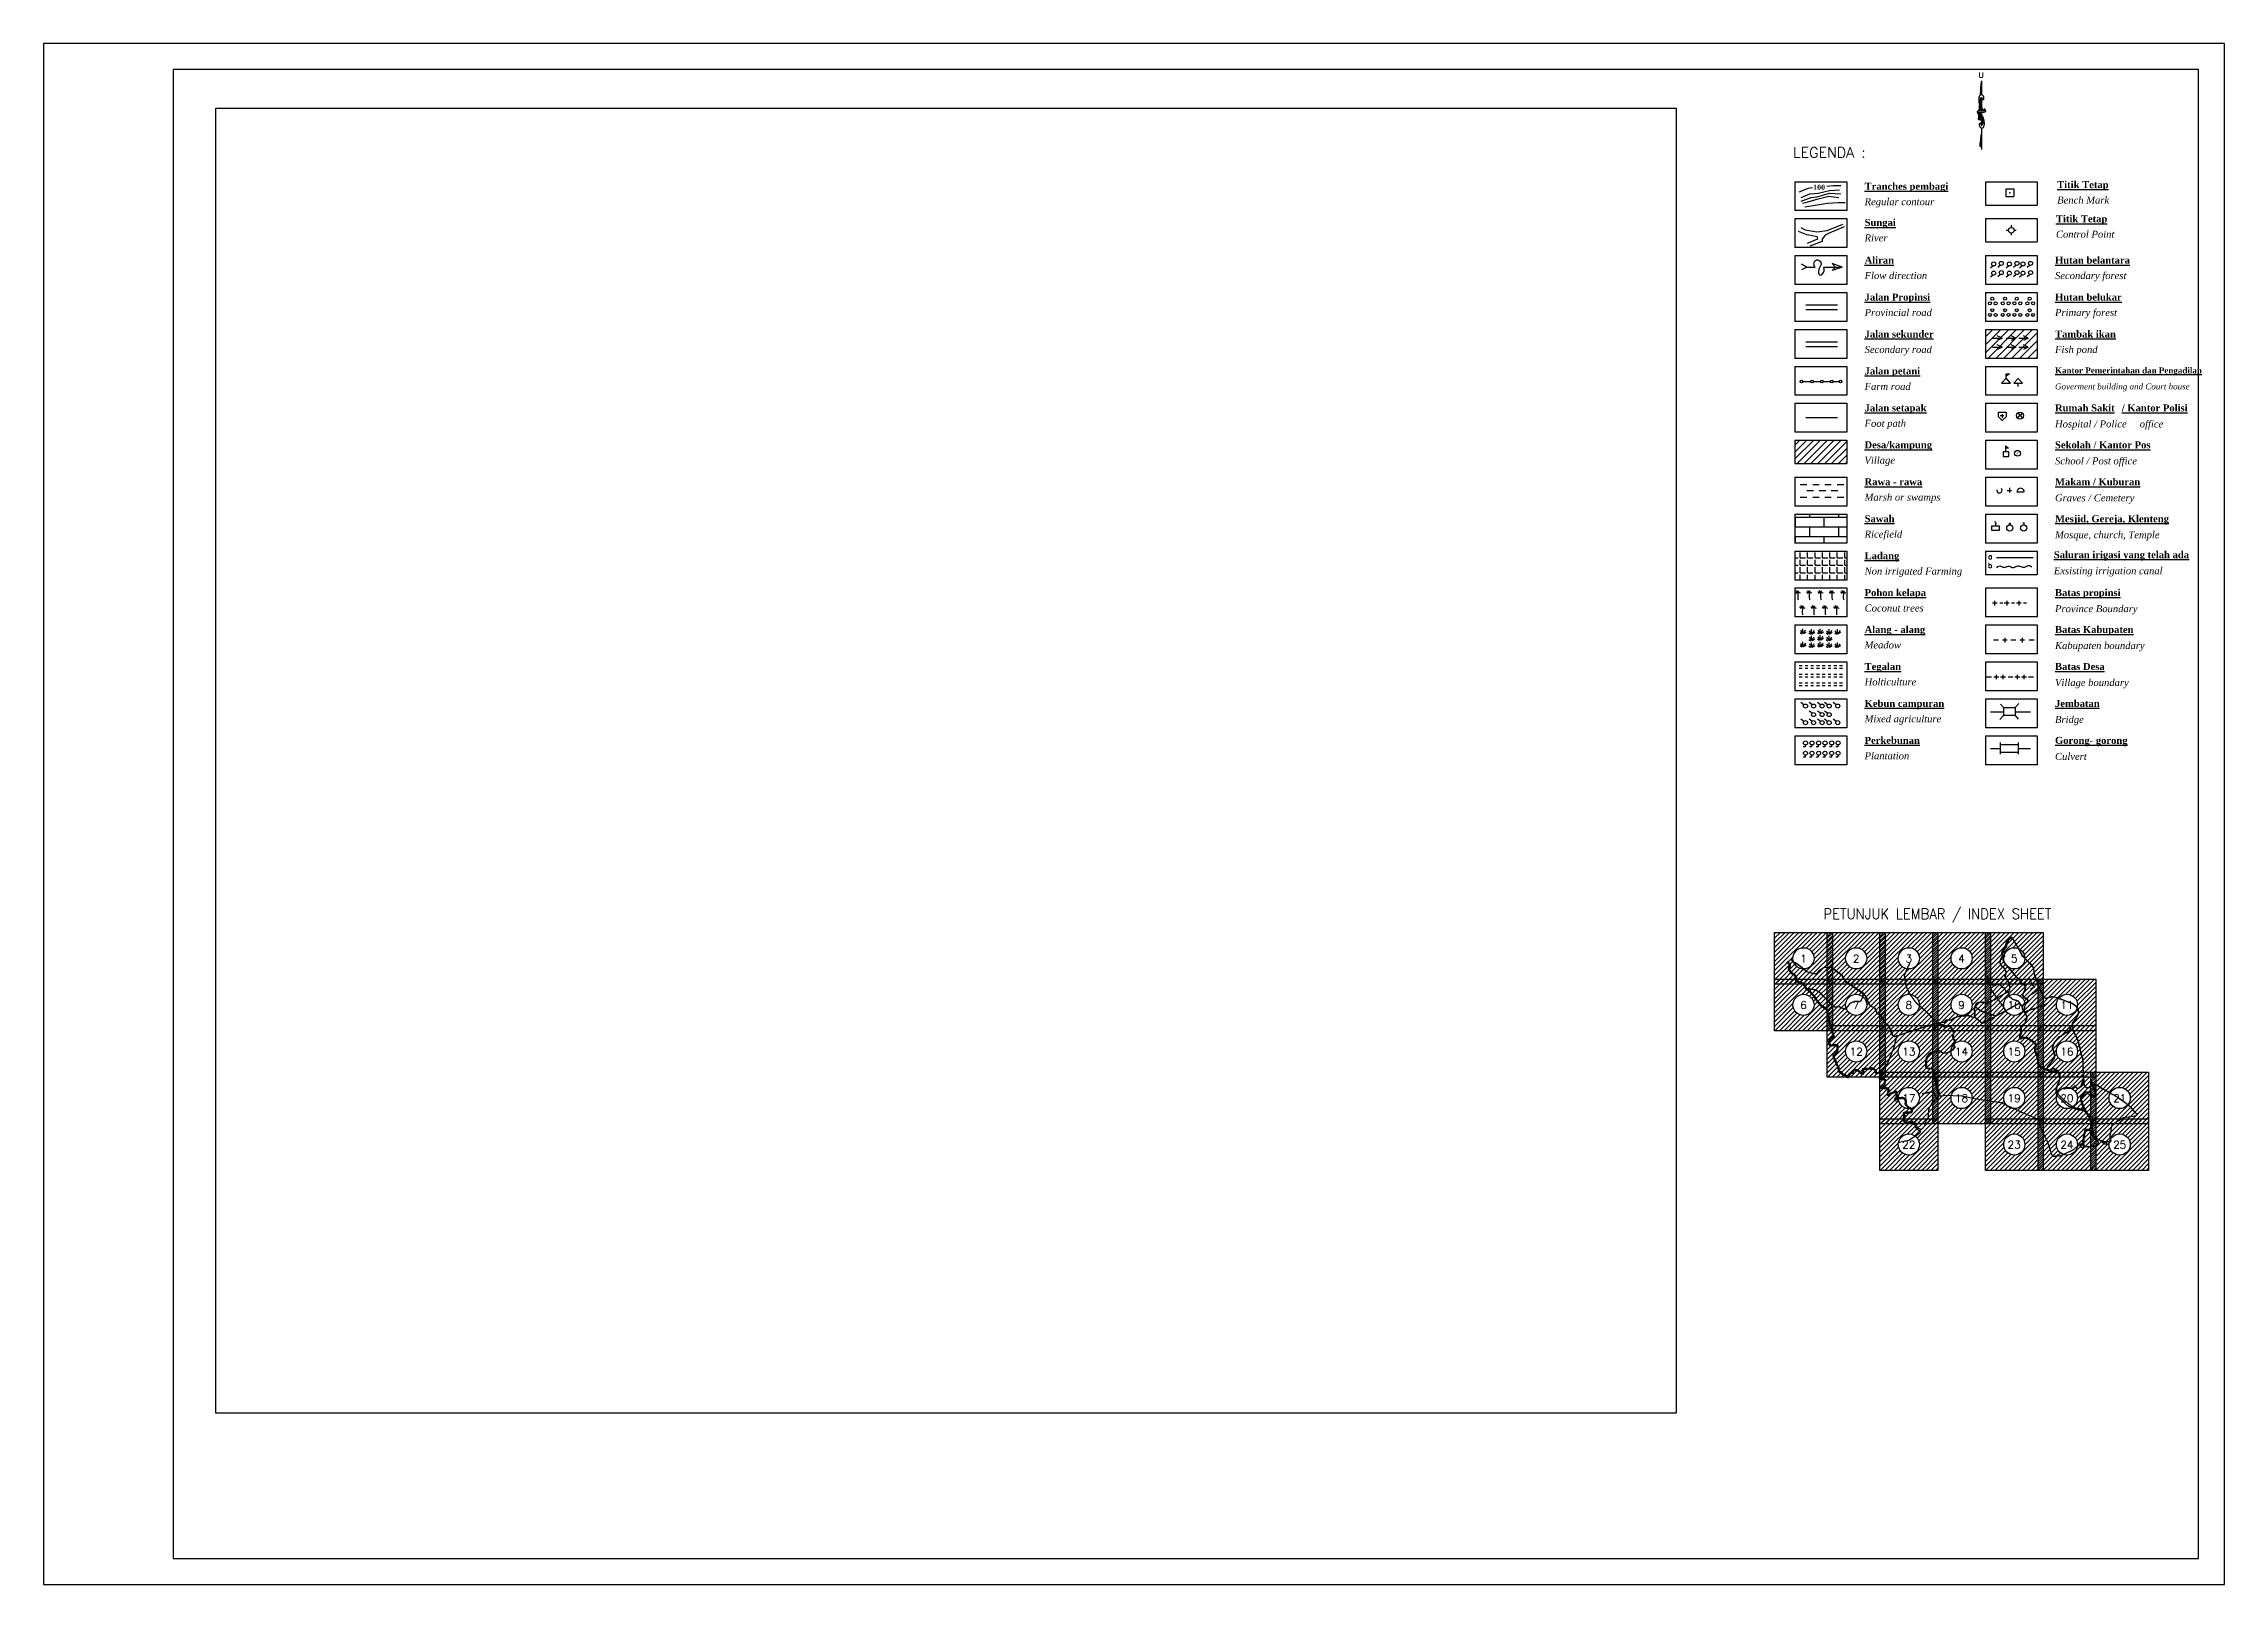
# Model space of a CAD drawing. Header units: metres. Extents: x 511708 to 512549, y 196282 to 196876.
import ezdxf
from ezdxf.enums import TextEntityAlignment as Align

# ---------------------------------------------------------------- set-up
doc = ezdxf.new("R2010")
doc.units = ezdxf.units.M
doc.header["$MEASUREMENT"] = 0
doc.header["$PDSIZE"] = 0.1
doc.linetypes.add('DASHDOT', pattern=[1, 0.5, -0.25, 0, -0.25])
doc.linetypes.add('DASHED2', pattern=[0.375, 0.25, -0.125])
doc.layers.get('0').update_dxf_attribs({"linetype": 'CONTINUOUS'})
for name, color, linetype in [('GRID', 7, 'CONTINUOUS'), ('KOP', 7, 'CONTINUOUS'), ('legenda', 7, 'CONTINUOUS')]:
    doc.layers.add(name, color=color, linetype=linetype)
doc.styles.get("Standard").update_dxf_attribs({"font": 'Simplex.shx'})

msp = doc.modelspace()

# ---------------------------------------------------------------- texts
at = {"color": 5, "ltscale": 30}
for s, p in [('1', (512386.32, 196522.09)), ('2', (512406.64, 196522.09)), ('3', (512426.96, 196522.09)), ('4', (512447.29, 196522.09)), ('5', (512467.61, 196522.09)), ('6', (512386.32, 196504.14)), ('7', (512406.64, 196504.14)), ('8', (512426.96, 196504.14)), ('9', (512447.29, 196504.14)), ('10', (512467.61, 196504.14)), ('11', (512487.93, 196504.14)), ('12', (512406.64, 196486.2)), ('13', (512426.96, 196486.2)), ('14', (512447.29, 196486.2)), ('15', (512467.61, 196486.2)), ('16', (512487.93, 196486.2)), ('17', (512426.96, 196468.25)), ('18', (512447.29, 196468.25)), ('19', (512467.61, 196468.25)), ('20', (512487.93, 196468.25)), ('21', (512508.25, 196468.25)), ('22', (512426.96, 196450.3)), ('23', (512467.61, 196450.3)), ('24', (512487.93, 196450.3)), ('25', (512508.25, 196450.3))]:
    msp.add_text(s, height=2.97, dxfattribs=at).set_placement(p, align=Align.CENTER)
at = {"layer": 'KOP', "color": 75, "linetype": 'Continuous'}
msp.add_text('U', height=2.1, dxfattribs=at).set_placement((512454.81, 196863.11), align=Align.CENTER)
msp.add_text('LEGENDA :', height=4, dxfattribs=at).set_placement((512382.36, 196832.36))
at = {"layer": 'KOP', "color": 72, "linetype": 'Continuous'}
for s, p in [('a', (512457.51, 196677.58)), ('b', (512457.51, 196674.15))]:
    msp.add_text(s, height=2, dxfattribs=at).set_placement(p)
at = {"layer": 'KOP', "color": 75, "linetype": 'Continuous', "width": 0.814307}
msp.add_text('PETUNJUK LEMBAR / INDEX SHEET', height=4, dxfattribs=at).set_placement((512393.99, 196538.81), (512481.93, 196538.81), align=Align.FIT)
at = {"layer": 'legenda', "color": 2, "ltscale": 30, "insert": (512390.04, 196821.96), "char_height": 2.013, "width": 28.6217, "attachment_point": 1}
msp.add_mtext('{\\fTimes New Roman|b1|i0|c0|p18;100}', dxfattribs=at)
at = {"layer": 'legenda', "color": 3, "ltscale": 30, "attachment_point": 1}
for s, insert, char_height, width in [('{\\fTimes New Roman|b1|i0|c0|p18;\\LTranches pembagi}', (512409.89, 196822.66), 2.7, 40), ('{\\fTimes New Roman|b1|i0|c0|p18;\\LTitik Tetap}', (512484.15, 196823.29), 2.7, 40), ('{\\fTimes New Roman|b0|i1|c0|p18;Regular contour}', (512409.89, 196816.72), 2.7, 40), ('{\\fTimes New Roman|b0|i1|c0|p18;Bench Mark}', (512484.15, 196817.35), 2.7, 40), ('{\\fTimes New Roman|b0|i1|c0|p18;River}', (512409.89, 196802.76), 2.7, 40), ('{\\fTimes New Roman|b1|i0|c0|p18;\\LSungai}', (512409.89, 196808.7), 2.7, 40), ('{\\fTimes New Roman|b1|i0|c0|p18;\\LTitik Tetap}', (512483.66, 196810.11), 2.7, 40), ('{\\fTimes New Roman|b0|i1|c0|p18;Control Point}', (512483.66, 196804.17), 2.7, 40), ('{\\fTimes New Roman|b1|i0|c0|p18;\\LAliran}', (512409.89, 196794.18), 2.7, 40), ('{\\fTimes New Roman|b1|i0|c0|p18;\\LHutan belantara}', (512483.32, 196794.18), 2.7, 40), ('{\\fTimes New Roman|b0|i1|c0|p18;Flow direction}', (512409.89, 196788.23), 2.7, 40), ('{\\fTimes New Roman|b0|i1|c0|p18;Secondary forest}', (512483.32, 196788.23), 2.7, 40), ('{\\fTimes New Roman|b1|i0|c0|p18;\\LJalan Propinsi}', (512409.89, 196779.93), 2.7, 40), ('{\\fTimes New Roman|b1|i0|c0|p18;\\LHutan belukar}', (512483.32, 196779.93), 2.7, 40), ('{\\fTimes New Roman|b0|i1|c0|p18;Provincial road}', (512409.89, 196773.99), 2.7, 40), ('{\\fTimes New Roman|b0|i1|c0|p18;Primary forest}', (512483.32, 196773.99), 2.7, 40), ('{\\fTimes New Roman|b1|i0|c0|p18;\\LJalan sekunder}', (512409.89, 196765.69), 2.7, 40), ('{\\fTimes New Roman|b1|i0|c0|p18;\\LTambak ikan}', (512483.32, 196765.69), 2.7, 40), ('{\\fTimes New Roman|b0|i1|c0|p18;Secondary road}', (512409.89, 196759.75), 2.7, 40), ('{\\fTimes New Roman|b0|i1|c0|p18;Fish pond }', (512483.32, 196759.75), 2.7, 40), ('{\\fTimes New Roman|b0|i1|c0|p18;Farm road}', (512409.89, 196745.51), 2.7, 40), ('{\\fTimes New Roman|b1|i0|c0|p18;\\LJalan petani}', (512409.89, 196751.45), 2.7, 40), ('{\\fTimes New Roman|b1|i0|c0|p18;\\LKantor Pemerintahan dan Pengadilan}', (512483.32, 196751.45), 2.3, 70.526), ('{\\fTimes New Roman|b0|i1|c0|p18;Goverment building and Court house}', (512483.32, 196745.28), 2.3, 82.415), ('{\\fTimes New Roman|b1|i0|c0|p18;\\LJalan setapak}', (512409.89, 196737.21), 2.7, 40), ('{\\fTimes New Roman|b1|i0|c0|p18;\\LRumah Sakit}', (512483.32, 196737.21), 2.7, 40), ('{\\fTimes New Roman|b1|i0|c0|p18;\\L/ Kantor Polisi}', (512509.07, 196737.21), 2.7, 40), ('{\\fTimes New Roman|b0|i1|c0|p18;Foot path}', (512409.89, 196731.27), 2.7, 40), ('{\\fTimes New Roman|b0|i1|c0|p18;Hospital / Police}', (512483.32, 196731.03), 2.7, 40), ('{\\fTimes New Roman|b0|i1|c0|p18;office}', (512516, 196731.03), 2.7, 40), ('{\\fTimes New Roman|b1|i0|c0|p18;\\LDesa/kampung}', (512409.84, 196722.98), 2.7, 40), ('{\\fTimes New Roman|b0|i1|c0|p18;P}', (512468.43, 196718.9), 0.8946, 12.7208), ('{\\fTimes New Roman|b1|i0|c0|p18;\\LSekolah / Kantor Pos}', (512483.32, 196722.97), 2.7, 40), ('{\\fTimes New Roman|b0|i1|c0|p18;Village}', (512409.84, 196717.04), 2.7, 40), ('{\\fTimes New Roman|b0|i1|c0|p18;School / Post office}', (512483.32, 196716.79), 2.7, 40), ('{\\fTimes New Roman|b0|i1|c0|p18;Marsh or swamps}', (512409.89, 196702.79), 2.7, 40), ('{\\fTimes New Roman|b1|i0|c0|p18;\\LRawa - rawa}', (512409.89, 196708.73), 2.7, 40), ('{\\fTimes New Roman|b1|i0|c0|p18;\\LMakam / Kuburan }', (512483.32, 196708.73), 2.7, 40), ('{\\fTimes New Roman|b0|i1|c0|p18;Graves / Cemetery}', (512483.32, 196702.55), 2.7, 40), ('{\\fTimes New Roman|b1|i0|c0|p18;\\LSawah}', (512409.89, 196694.49), 2.7, 40), ('{\\fTimes New Roman|b1|i0|c0|p18;\\LMesjid, Gereja, Klenteng}', (512483.32, 196694.49), 2.7, 54.898), ('{\\fTimes New Roman|b0|i1|c0|p18;Ricefield}', (512409.89, 196688.55), 2.7, 40), ('{\\fTimes New Roman|b0|i1|c0|p18;Mosque, church, Temple}', (512483.32, 196688.31), 2.7, 40), ('{\\fTimes New Roman|b1|i0|c0|p18;\\LLadang}', (512409.89, 196680.24), 2.7, 40), ('{\\fTimes New Roman|b1|i0|c0|p18;\\LSaluran irigasi yang telah ada}', (512482.88, 196680.61), 2.7, 55.323), ('{\\fTimes New Roman|b0|i1|c0|p18;Non irrigated Farming}', (512409.89, 196674.3), 2.7, 40), ('{\\fTimes New Roman|b0|i1|c0|p18;Exsisting irrigation canal}', (512482.88, 196674.44), 2.7, 48.9895), ('{\\fTimes New Roman|b1|i0|c0|p18;\\LPohon kelapa}', (512409.89, 196666), 2.7, 40), ('{\\fTimes New Roman|b0|i1|c0|p18;Coconut trees}', (512409.89, 196660.06), 2.7, 40), ('{\\fTimes New Roman|b0|i1|c0|p18;Province Boundary}', (512483.32, 196659.83), 2.7, 40), ('{\\fTimes New Roman|b1|i0|c0|p18;\\LBatas propinsi}', (512483.32, 196666), 2.7, 40), ('{\\fTimes New Roman|b1|i0|c0|p18;\\LAlang - alang}', (512409.89, 196651.76), 2.7, 40), ('{\\fTimes New Roman|b1|i0|c0|p18;\\LBatas Kabupaten}', (512483.32, 196651.76), 2.7, 40), ('{\\fTimes New Roman|b0|i1|c0|p18;Meadow}', (512409.89, 196645.82), 2.7, 40), ('{\\fTimes New Roman|b0|i1|c0|p18;Kabupaten boundary}', (512483.32, 196645.59), 2.7, 40), ('{\\fTimes New Roman|b1|i0|c0|p18;\\LTegalan }', (512409.89, 196637.52), 2.7, 40), ('{\\fTimes New Roman|b1|i0|c0|p18;\\LBatas Desa}', (512483.32, 196637.52), 2.7, 40), ('{\\fTimes New Roman|b0|i1|c0|p18;Holticulture}', (512409.89, 196631.58), 2.7, 40), ('{\\fTimes New Roman|b0|i1|c0|p18;Village boundary}', (512483.32, 196631.35), 2.7, 40), ('{\\fTimes New Roman|b0|i1|c0|p18;Mixed agriculture}', (512409.89, 196617.34), 2.7, 40), ('{\\fTimes New Roman|b1|i0|c0|p18;\\LKebun campuran}', (512409.89, 196623.28), 2.7, 40), ('{\\fTimes New Roman|b1|i0|c0|p18;\\LJembatan}', (512483.32, 196623.28), 2.7, 40), ('{\\fTimes New Roman|b1|i0|c0|p18;\\LPerkebunan}', (512409.89, 196609.04), 2.7, 40), ('{\\fTimes New Roman|b1|i0|c0|p18;\\LGorong- gorong}', (512483.32, 196609.04), 2.7, 40), ('{\\fTimes New Roman|b0|i1|c0|p18;Bridge}', (512483.32, 196617.1), 2.7, 40), ('{\\fTimes New Roman|b0|i1|c0|p18;Plantation}', (512409.89, 196603.1), 2.7, 40), ('{\\fTimes New Roman|b0|i1|c0|p18;Culvert}', (512483.32, 196602.86), 2.7, 40)]:
    msp.add_mtext(s, dxfattribs=dict(at, insert=insert, char_height=char_height, width=width))

# ---------------------------------------------------------------- hatches: boundary and pattern name
at = {"ltscale": 30}
h = msp.add_hatch(dxfattribs=at)
h.set_pattern_fill('LINE', color=2, scale=0.396, angle=45, style=0)
h.set_pattern_definition([(45, (510615.5409, 194398.3467), (-0.88904536, 0.88904536), [])])
edge = h.paths.add_edge_path(flags=16)
edge.add_arc((512386.32, 196523.65), 4.08, 0, 360)
h.paths.add_polyline_path([(512375.17, 196533.62), (512397.47, 196533.62), (512397.47, 196513.69), (512375.17, 196513.69)])
h = msp.add_hatch(dxfattribs=at)
h.set_pattern_fill('LINE', color=2, scale=0.396, angle=45, style=0)
h.set_pattern_definition([(45, (510635.8625, 194398.3467), (-0.88904536, 0.88904536), [])])
edge = h.paths.add_edge_path(flags=16)
edge.add_arc((512406.64, 196523.65), 4.08, 0, 360)
h.paths.add_polyline_path([(512395.49, 196533.62), (512417.79, 196533.62), (512417.79, 196513.69), (512395.49, 196513.69)])
h = msp.add_hatch(dxfattribs=at)
h.set_pattern_fill('LINE', color=2, scale=0.396, angle=45, style=0)
h.set_pattern_definition([(45, (510656.1841, 194398.3467), (-0.88904536, 0.88904536), [])])
edge = h.paths.add_edge_path(flags=16)
edge.add_arc((512426.96, 196523.65), 4.08, 0, 360)
h.paths.add_polyline_path([(512415.81, 196533.62), (512438.12, 196533.62), (512438.12, 196513.69), (512415.81, 196513.69)])
h = msp.add_hatch(dxfattribs=at)
h.set_pattern_fill('LINE', color=2, scale=0.396, angle=45, style=0)
h.set_pattern_definition([(45, (510676.5057, 194398.3467), (-0.88904536, 0.88904536), [])])
edge = h.paths.add_edge_path(flags=16)
edge.add_arc((512447.29, 196523.65), 4.08, 0, 360)
h.paths.add_polyline_path([(512436.14, 196533.62), (512458.44, 196533.62), (512458.44, 196513.69), (512436.14, 196513.69)])
h = msp.add_hatch(dxfattribs=at)
h.set_pattern_fill('LINE', color=2, scale=0.396, angle=45, style=0)
h.set_pattern_definition([(45, (510696.8274, 194398.3467), (-0.88904536, 0.88904536), [])])
edge = h.paths.add_edge_path(flags=16)
edge.add_arc((512467.61, 196523.65), 4.08, 0, 360)
h.paths.add_polyline_path([(512456.46, 196533.62), (512478.76, 196533.62), (512478.76, 196513.69), (512456.46, 196513.69)])
h = msp.add_hatch(dxfattribs=at)
h.set_pattern_fill('LINE', color=2, scale=0.396, angle=45, style=0)
h.set_pattern_definition([(45, (510615.5409, 194380.4005), (-0.88904536, 0.88904536), [])])
edge = h.paths.add_edge_path(flags=16)
edge.add_arc((512386.32, 196505.71), 4.08, 0, 360)
h.paths.add_polyline_path([(512375.17, 196515.67), (512397.47, 196515.67), (512397.47, 196495.74), (512375.17, 196495.74)])
h = msp.add_hatch(dxfattribs=at)
h.set_pattern_fill('LINE', color=2, scale=0.396, angle=45, style=0)
h.set_pattern_definition([(45, (510635.8625, 194380.4005), (-0.88904536, 0.88904536), [])])
edge = h.paths.add_edge_path(flags=16)
edge.add_arc((512406.64, 196505.71), 4.08, 0, 360)
h.paths.add_polyline_path([(512395.49, 196515.67), (512417.79, 196515.67), (512417.79, 196495.74), (512395.49, 196495.74)])
h = msp.add_hatch(dxfattribs=at)
h.set_pattern_fill('LINE', color=2, scale=0.396, angle=45, style=0)
h.set_pattern_definition([(45, (510656.1841, 194380.4005), (-0.88904536, 0.88904536), [])])
edge = h.paths.add_edge_path(flags=16)
edge.add_arc((512426.96, 196505.71), 4.08, 0, 360)
h.paths.add_polyline_path([(512415.81, 196515.67), (512438.12, 196515.67), (512438.12, 196495.74), (512415.81, 196495.74)])
h = msp.add_hatch(dxfattribs=at)
h.set_pattern_fill('LINE', color=2, scale=0.396, angle=45, style=0)
h.set_pattern_definition([(45, (510676.5057, 194380.4005), (-0.88904536, 0.88904536), [])])
edge = h.paths.add_edge_path(flags=16)
edge.add_arc((512447.29, 196505.71), 4.08, 0, 360)
h.paths.add_polyline_path([(512436.14, 196515.67), (512458.44, 196515.67), (512458.44, 196495.74), (512436.14, 196495.74)])
h = msp.add_hatch(dxfattribs=at)
h.set_pattern_fill('LINE', color=2, scale=0.396, angle=45, style=0)
h.set_pattern_definition([(45, (510696.8274, 194380.4005), (-0.88904536, 0.88904536), [])])
edge = h.paths.add_edge_path(flags=16)
edge.add_arc((512467.61, 196505.71), 4.08, 0, 360)
h.paths.add_polyline_path([(512456.46, 196515.67), (512478.76, 196515.67), (512478.76, 196495.74), (512456.46, 196495.74)])
h = msp.add_hatch(dxfattribs=at)
h.set_pattern_fill('LINE', color=2, scale=0.396, angle=45, style=0)
h.set_pattern_definition([(45, (510717.149, 194380.4005), (-0.88904536, 0.88904536), [])])
edge = h.paths.add_edge_path(flags=16)
edge.add_arc((512487.93, 196505.71), 4.08, 0, 360)
h.paths.add_polyline_path([(512476.78, 196515.67), (512499.08, 196515.67), (512499.08, 196495.74), (512476.78, 196495.74)])
h = msp.add_hatch(dxfattribs=at)
h.set_pattern_fill('LINE', color=2, scale=0.396, angle=45, style=0)
h.set_pattern_definition([(45, (510635.8625, 194362.4543), (-0.88904536, 0.88904536), [])])
edge = h.paths.add_edge_path(flags=16)
edge.add_arc((512406.64, 196487.76), 4.08, 0, 360)
h.paths.add_polyline_path([(512395.49, 196497.72), (512417.79, 196497.72), (512417.79, 196477.8), (512395.49, 196477.8)])
h = msp.add_hatch(dxfattribs=at)
h.set_pattern_fill('LINE', color=2, scale=0.396, angle=45, style=0)
h.set_pattern_definition([(45, (510656.1841, 194362.4543), (-0.88904536, 0.88904536), [])])
edge = h.paths.add_edge_path(flags=16)
edge.add_arc((512426.96, 196487.76), 4.08, 0, 360)
h.paths.add_polyline_path([(512415.81, 196497.72), (512438.12, 196497.72), (512438.12, 196477.8), (512415.81, 196477.8)])
h = msp.add_hatch(dxfattribs=at)
h.set_pattern_fill('LINE', color=2, scale=0.396, angle=45, style=0)
h.set_pattern_definition([(45, (510676.5057, 194362.4543), (-0.88904536, 0.88904536), [])])
edge = h.paths.add_edge_path(flags=16)
edge.add_arc((512447.29, 196487.76), 4.08, 0, 360)
h.paths.add_polyline_path([(512436.14, 196497.72), (512458.44, 196497.72), (512458.44, 196477.8), (512436.14, 196477.8)])
h = msp.add_hatch(dxfattribs=at)
h.set_pattern_fill('LINE', color=2, scale=0.396, angle=45, style=0)
h.set_pattern_definition([(45, (510696.8274, 194362.4543), (-0.88904536, 0.88904536), [])])
edge = h.paths.add_edge_path(flags=16)
edge.add_arc((512467.61, 196487.76), 4.08, 0, 360)
h.paths.add_polyline_path([(512456.46, 196497.72), (512478.76, 196497.72), (512478.76, 196477.8), (512456.46, 196477.8)])
h = msp.add_hatch(dxfattribs=at)
h.set_pattern_fill('LINE', color=2, scale=0.396, angle=45, style=0)
h.set_pattern_definition([(45, (510717.149, 194362.4543), (-0.88904536, 0.88904536), [])])
edge = h.paths.add_edge_path(flags=16)
edge.add_arc((512487.93, 196487.76), 4.08, 0, 360)
h.paths.add_polyline_path([(512476.78, 196497.72), (512499.08, 196497.72), (512499.08, 196477.8), (512476.78, 196477.8)])
h = msp.add_hatch(dxfattribs=at)
h.set_pattern_fill('LINE', color=2, scale=0.396, angle=45, style=0)
h.set_pattern_definition([(45, (510656.1841, 194344.508), (-0.88904536, 0.88904536), [])])
edge = h.paths.add_edge_path(flags=16)
edge.add_arc((512426.96, 196469.81), 4.08, 0, 360)
h.paths.add_polyline_path([(512415.81, 196479.78), (512438.12, 196479.78), (512438.12, 196459.85), (512415.81, 196459.85)])
h = msp.add_hatch(dxfattribs=at)
h.set_pattern_fill('LINE', color=2, scale=0.396, angle=45, style=0)
h.set_pattern_definition([(45, (510676.5057, 194344.508), (-0.88904536, 0.88904536), [])])
edge = h.paths.add_edge_path(flags=16)
edge.add_arc((512447.29, 196469.81), 4.08, 0, 360)
h.paths.add_polyline_path([(512436.14, 196479.78), (512458.44, 196479.78), (512458.44, 196459.85), (512436.14, 196459.85)])
h = msp.add_hatch(dxfattribs=at)
h.set_pattern_fill('LINE', color=2, scale=0.396, angle=45, style=0)
h.set_pattern_definition([(45, (510696.8274, 194344.508), (-0.88904536, 0.88904536), [])])
edge = h.paths.add_edge_path(flags=16)
edge.add_arc((512467.61, 196469.81), 4.08, 0, 360)
h.paths.add_polyline_path([(512456.46, 196479.78), (512478.76, 196479.78), (512478.76, 196459.85), (512456.46, 196459.85)])
h = msp.add_hatch(dxfattribs=at)
h.set_pattern_fill('LINE', color=2, scale=0.396, angle=45, style=0)
h.set_pattern_definition([(45, (510717.149, 194344.508), (-0.88904536, 0.88904536), [])])
edge = h.paths.add_edge_path(flags=16)
edge.add_arc((512487.93, 196469.81), 4.08, 0, 360)
h.paths.add_polyline_path([(512476.78, 196479.78), (512499.08, 196479.78), (512499.08, 196459.85), (512476.78, 196459.85)])
h = msp.add_hatch(dxfattribs=at)
h.set_pattern_fill('LINE', color=3, scale=0.0198, angle=45, style=0)
h.set_pattern_definition([(45, (510615.54085, 194398.34667), (-0.0444522678, 0.0444522678), [])])
edge = h.paths.add_edge_path()
edge.add_line((512494.28, 196477.6), (512494.38, 196476.57))
edge.add_line((512494.38, 196476.57), (512494.35, 196475.57))
edge.add_line((512494.45, 196475.83), (512493.22, 196474.15))
h = msp.add_hatch(dxfattribs=at)
h.set_pattern_fill('LINE', color=2, scale=0.396, angle=45, style=0)
h.set_pattern_definition([(45, (510737.4706, 194344.508), (-0.88904536, 0.88904536), [])])
edge = h.paths.add_edge_path(flags=16)
edge.add_arc((512508.25, 196469.81), 4.08, 0, 360)
h.paths.add_polyline_path([(512497.1, 196479.78), (512519.4, 196479.78), (512519.4, 196459.85), (512497.1, 196459.85)])
h = msp.add_hatch(dxfattribs=at)
h.set_pattern_fill('LINE', color=2, scale=0.396, angle=45, style=0)
h.set_pattern_definition([(45, (510656.1841, 194326.5618), (-0.88904536, 0.88904536), [])])
edge = h.paths.add_edge_path(flags=16)
edge.add_arc((512426.96, 196451.87), 4.08, 0, 360)
h.paths.add_polyline_path([(512415.81, 196461.83), (512438.12, 196461.83), (512438.12, 196441.9), (512415.81, 196441.9)])
h = msp.add_hatch(dxfattribs=at)
h.set_pattern_fill('LINE', color=2, scale=0.396, angle=45, style=0)
h.set_pattern_definition([(45, (510696.8274, 194326.5618), (-0.88904536, 0.88904536), [])])
edge = h.paths.add_edge_path(flags=16)
edge.add_arc((512467.61, 196451.87), 4.08, 0, 360)
h.paths.add_polyline_path([(512456.46, 196461.83), (512478.76, 196461.83), (512478.76, 196441.9), (512456.46, 196441.9)])
h = msp.add_hatch(dxfattribs=at)
h.set_pattern_fill('LINE', color=2, scale=0.396, angle=45, style=0)
h.set_pattern_definition([(45, (510717.149, 194326.5618), (-0.88904536, 0.88904536), [])])
edge = h.paths.add_edge_path(flags=16)
edge.add_arc((512487.93, 196451.87), 4.08, 0, 360)
h.paths.add_polyline_path([(512476.78, 196461.83), (512499.08, 196461.83), (512499.08, 196441.9), (512476.78, 196441.9)])
h = msp.add_hatch(dxfattribs=at)
h.set_pattern_fill('LINE', color=2, scale=0.396, angle=45, style=0)
h.set_pattern_definition([(45, (510737.4706, 194326.5618), (-0.88904536, 0.88904536), [])])
edge = h.paths.add_edge_path(flags=16)
edge.add_arc((512508.25, 196451.87), 4.08, 0, 360)
h.paths.add_polyline_path([(512497.1, 196461.83), (512519.4, 196461.83), (512519.4, 196441.9), (512497.1, 196441.9)])
at = {"layer": 'KOP', "linetype": 'Continuous'}
h = msp.add_hatch(dxfattribs=at)
h.set_pattern_fill('ANSI31', color=73, scale=15, style=0)
h.set_pattern_definition([(45, (561722.9077, 206376.7448), (-1.325825215, 1.325825215), [])])
h.paths.add_polyline_path([(512403.04, 196714.39), (512403.04, 196723.39), (512383.04, 196723.39), (512383.04, 196714.39)])
at = {"layer": 'legenda', "ltscale": 30}
h = msp.add_hatch(dxfattribs=at)
h.set_pattern_fill('LINE', color=2, scale=0.684642, angle=45, style=0)
h.set_pattern_definition([(45, (500553.5695, 182570.1588), (-1.5370659, 1.5370659), [])])
h.paths.add_polyline_path([(512456.46, 196766.12), (512456.46, 196754.96), (512476.46, 196754.96), (512476.46, 196766.12)])
h = msp.add_hatch(color=3, dxfattribs=at)
h.paths.add_polyline_path([(512385.07, 196746.02, 1), (512386.07, 196746.02, 1)])
h.paths.add_polyline_path([(512390.17, 196746.02, 1), (512389.17, 196746.02, 1)])
h.paths.add_polyline_path([(512393.91, 196746.02, 1), (512392.91, 196746.02, 1)])
h.paths.add_polyline_path([(512396.77, 196746.02, 1), (512397.77, 196746.02, 1)])
h.paths.add_polyline_path([(512400.13, 196746.02, 1), (512401.12, 196746.02, 1)])
for points in [[(512464.47, 196749.04), (512464.47, 196748.1), (512465.81, 196749.04)], [(512465.39, 196720.31), (512464.26, 196721.18), (512464.26, 196720.26)]]:
    msp.add_hatch(color=3, dxfattribs=at).paths.add_polyline_path(points)
h = msp.add_hatch(dxfattribs=at)
h.set_pattern_fill('AR-BRSTD', color=2, scale=0.054771, style=0)
h.set_pattern_definition([(0, (500480.145, 182357.0412), (0, 3.7103124), []), (90, (500480.145, 182357.041), (-5.564773, 3.7103124), [3.7103124, -3.7103124])])
h.paths.add_polyline_path([(512403.04, 196683.75), (512403.04, 196694.91), (512383.04, 196694.91), (512383.04, 196683.75)])
h = msp.add_hatch(dxfattribs=at)
h.set_pattern_fill('ANGLE', color=2, scale=0.410785, style=0)
h.set_pattern_definition([(0, (500480.145, 182357.1955), (0, 2.86933606), [2.08678986, -0.7825462]), (90, (500480.145, 182357.1955), (-2.86933606, 2e-16), [2.08678986, -0.7825462])])
h.paths.add_polyline_path([(512383.04, 196680.67), (512383.04, 196669.51), (512403.04, 196669.51), (512403.04, 196680.67)])

# ---------------------------------------------------------------- linework, layer by layer
at = {"color": 2}
for p, q in [((512384.69, 196636.57), (512385.8, 196636.57)), ((512384.69, 196635.46), (512385.8, 196635.46)), ((512386.91, 196636.57), (512388.02, 196636.57)), ((512386.91, 196635.46), (512388.02, 196635.46)), ((512389.13, 196636.57), (512390.24, 196636.57)), ((512389.13, 196635.46), (512390.24, 196635.46)), ((512391.36, 196636.57), (512392.47, 196636.57)), ((512391.36, 196635.46), (512392.47, 196635.46)), ((512393.58, 196636.57), (512394.69, 196636.57)), ((512393.58, 196635.46), (512394.69, 196635.46)), ((512395.8, 196636.57), (512396.91, 196636.57)), ((512395.8, 196635.46), (512396.91, 196635.46)), ((512398.02, 196636.57), (512399.13, 196636.57)), ((512398.02, 196635.46), (512399.13, 196635.46)), ((512400.25, 196636.57), (512401.36, 196636.57)), ((512400.25, 196635.46), (512401.36, 196635.46)), ((512384.69, 196633.23), (512385.8, 196633.23)), ((512384.69, 196632.12), (512385.8, 196632.12)), ((512384.69, 196629.9), (512385.8, 196629.9)), ((512384.69, 196628.79), (512385.8, 196628.79)), ((512386.91, 196633.23), (512388.02, 196633.23)), ((512386.91, 196632.12), (512388.02, 196632.12)), ((512386.91, 196629.9), (512388.02, 196629.9)), ((512386.91, 196628.79), (512388.02, 196628.79)), ((512389.13, 196633.23), (512390.24, 196633.23)), ((512389.13, 196632.12), (512390.24, 196632.12)), ((512389.13, 196629.9), (512390.24, 196629.9)), ((512389.13, 196628.79), (512390.24, 196628.79)), ((512391.36, 196633.23), (512392.47, 196633.23)), ((512391.36, 196632.12), (512392.47, 196632.12)), ((512391.36, 196629.9), (512392.47, 196629.9)), ((512391.36, 196628.79), (512392.47, 196628.79)), ((512393.58, 196633.23), (512394.69, 196633.23)), ((512393.58, 196632.12), (512394.69, 196632.12)), ((512393.58, 196629.9), (512394.69, 196629.9)), ((512393.58, 196628.79), (512394.69, 196628.79)), ((512395.8, 196633.23), (512396.91, 196633.23)), ((512395.8, 196632.12), (512396.91, 196632.12)), ((512395.8, 196629.9), (512396.91, 196629.9)), ((512395.8, 196628.79), (512396.91, 196628.79)), ((512398.02, 196633.23), (512399.13, 196633.23)), ((512398.02, 196632.12), (512399.13, 196632.12)), ((512398.02, 196629.9), (512399.13, 196629.9)), ((512398.02, 196628.79), (512399.13, 196628.79)), ((512400.25, 196633.23), (512401.36, 196633.23)), ((512400.25, 196632.12), (512401.36, 196632.12)), ((512400.25, 196629.9), (512401.36, 196629.9)), ((512400.25, 196628.79), (512401.36, 196628.79))]:
    msp.add_line(p, q, dxfattribs=at)
at = {"color": 3}
for p, q in [((512463.04, 196524.77), (512463.53, 196526.84)), ((512463.11, 196524.74), (512463.59, 196526.81)), ((512463.53, 196526.84), (512464.07, 196527.53)), ((512463.59, 196526.81), (512464.12, 196527.48)), ((512464.07, 196527.53), (512464.65, 196528.3)), ((512464.12, 196527.48), (512464.72, 196528.27)), ((512464.65, 196528.3), (512464.83, 196529.28)), ((512464.72, 196528.27), (512464.9, 196529.26)), ((512464.83, 196529.28), (512465.24, 196530.13)), ((512464.9, 196529.26), (512465.3, 196530.11)), ((512465.24, 196530.13), (512465.45, 196530.95)), ((512465.3, 196530.11), (512465.51, 196530.9)), ((512465.45, 196530.95), (512466.23, 196531.51)), ((512465.51, 196530.9), (512466.27, 196531.45)), ((512466.23, 196531.51), (512466.66, 196531.79)), ((512466.27, 196531.45), (512466.7, 196531.74)), ((512466.6, 196531.79), (512467.18, 196530.79)), ((512466.67, 196531.82), (512467.24, 196530.82)), ((512467.18, 196530.79), (512468.56, 196528.43)), ((512467.24, 196530.82), (512468.62, 196528.46)), ((512468.56, 196528.43), (512469.86, 196526.17)), ((512468.62, 196528.46), (512469.92, 196526.2)), ((512469.86, 196526.17), (512470.57, 196524.81)), ((512469.92, 196526.2), (512470.63, 196524.84)), ((512381.55, 196523.03), (512382.33, 196522.21)), ((512381.6, 196523.08), (512382.37, 196522.27)), ((512382.33, 196522.21), (512383.18, 196521.92)), ((512382.37, 196522.27), (512383.21, 196521.99)), ((512383.18, 196521.92), (512384.08, 196521.33)), ((512383.21, 196521.99), (512384.12, 196521.39)), ((512384.08, 196521.33), (512385.53, 196520.3)), ((512384.12, 196521.39), (512385.58, 196520.35)), ((512385.53, 196520.3), (512386.1, 196519.71)), ((512385.58, 196520.35), (512386.15, 196519.76)), ((512386.1, 196519.71), (512387.41, 196518.54)), ((512386.15, 196519.76), (512387.44, 196518.61)), ((512387.41, 196518.54), (512391.19, 196517.57)), ((512387.44, 196518.61), (512391.17, 196517.65)), ((512391.17, 196517.65), (512392.66, 196519.16)), ((512391.19, 196517.57), (512392.7, 196519.11)), ((512392.66, 196519.16), (512394.34, 196520.28)), ((512392.7, 196519.11), (512394.35, 196520.2)), ((512394.33, 196520.21), (512396.93, 196520.14)), ((512394.34, 196520.28), (512396.95, 196520.21)), ((512396.93, 196520.14), (512397.96, 196519.51)), ((512396.95, 196520.21), (512398, 196519.57)), ((512397.96, 196519.51), (512399.77, 196518.07)), ((512398, 196519.57), (512399.81, 196518.13)), ((512399.77, 196518.07), (512400.62, 196517.49)), ((512399.81, 196518.13), (512400.67, 196517.55)), ((512400.62, 196517.49), (512401.38, 196516.66)), ((512400.67, 196517.55), (512401.44, 196516.69)), ((512401.38, 196516.66), (512401.73, 196515.79)), ((512401.44, 196516.69), (512401.79, 196515.83)), ((512462.14, 196521.7), (512462.29, 196523.07)), ((512462.63, 196520.74), (512462.14, 196521.7)), ((512462.21, 196521.71), (512462.36, 196523.05)), ((512462.7, 196520.76), (512462.21, 196521.71)), ((512462.29, 196523.07), (512463.04, 196524.77)), ((512462.36, 196523.05), (512463.11, 196524.74)), ((512462.64, 196520.69), (512462.63, 196520.74)), ((512463.54, 196520.08), (512462.64, 196520.69)), ((512462.7, 196520.72), (512462.7, 196520.76)), ((512463.59, 196520.13), (512462.7, 196520.72)), ((512464.36, 196518.53), (512463.54, 196520.08)), ((512464.42, 196518.55), (512463.59, 196520.13)), ((512464.03, 196516.82), (512464.38, 196517.72)), ((512464.47, 196516.01), (512464.03, 196516.82)), ((512464.11, 196516.83), (512464.45, 196517.7)), ((512464.53, 196516.04), (512464.11, 196516.83)), ((512464.46, 196517.92), (512464.36, 196518.53)), ((512464.38, 196517.72), (512464.46, 196517.92)), ((512464.53, 196517.91), (512464.42, 196518.55)), ((512464.44, 196517.69), (512464.53, 196517.91)), ((512470.58, 196524.79), (512471.42, 196523.98)), ((512470.63, 196524.84), (512471.47, 196524.03)), ((512471.42, 196523.98), (512472.22, 196523.02)), ((512471.47, 196524.03), (512472.27, 196523.07)), ((512472.22, 196523.02), (512473.1, 196522.22)), ((512472.27, 196523.07), (512473.15, 196522.27)), ((512473.1, 196522.22), (512473.8, 196521.46)), ((512473.15, 196522.27), (512473.83, 196521.52)), ((512473.8, 196521.46), (512473.93, 196521.43)), ((512473.83, 196521.52), (512473.98, 196521.49)), ((512473.93, 196521.43), (512474.39, 196520.7)), ((512473.98, 196521.49), (512474.45, 196520.74)), ((512474.39, 196520.7), (512474.98, 196519.88)), ((512474.45, 196520.74), (512475.04, 196519.91)), ((512474.98, 196519.88), (512475.11, 196518.97)), ((512475.04, 196519.91), (512475.18, 196518.98)), ((512475.11, 196518.97), (512475.19, 196517.99)), ((512475.18, 196518.98), (512475.26, 196518)), ((512475.19, 196517.99), (512475.47, 196517.01)), ((512475.26, 196518), (512475.53, 196517.03)), ((512475.47, 196517.01), (512475.8, 196516.06)), ((512475.53, 196517.03), (512475.87, 196516.09)), ((512401.73, 196515.79), (512402.51, 196514.65)), ((512401.79, 196515.83), (512402.56, 196514.7)), ((512402.51, 196514.65), (512403.59, 196513.81)), ((512402.56, 196514.7), (512403.63, 196513.86)), ((512403.59, 196513.81), (512404.79, 196513.15)), ((512403.63, 196513.86), (512404.83, 196513.21)), ((512404.79, 196513.15), (512408.34, 196510.72)), ((512404.83, 196513.21), (512408.38, 196510.78)), ((512408.34, 196510.72), (512409.75, 196509.54)), ((512408.38, 196510.78), (512409.8, 196509.59)), ((512409.75, 196509.54), (512410.37, 196508.85)), ((512409.8, 196509.59), (512410.43, 196508.88)), ((512410.37, 196508.85), (512410.93, 196507.21)), ((512410.43, 196508.88), (512410.99, 196507.23)), ((512459.92, 196507.77), (512460.93, 196508.46)), ((512459.95, 196507.7), (512460.97, 196508.4)), ((512460.93, 196508.46), (512465.12, 196510.76)), ((512460.97, 196508.4), (512465.15, 196510.7)), ((512465.5, 196514.4), (512464.47, 196516.01)), ((512465.56, 196514.42), (512464.53, 196516.04)), ((512465.12, 196510.76), (512465.85, 196511.3)), ((512465.15, 196510.7), (512465.92, 196511.26)), ((512465.64, 196513.58), (512465.5, 196514.4)), ((512465.71, 196513.6), (512465.56, 196514.42)), ((512465.96, 196512.69), (512465.64, 196513.58)), ((512466.03, 196512.7), (512465.71, 196513.6)), ((512465.85, 196511.3), (512465.96, 196512.69)), ((512465.92, 196511.26), (512466.03, 196512.7)), ((512475.8, 196516.06), (512476.15, 196515.11)), ((512475.87, 196516.09), (512476.21, 196515.14)), ((512476.15, 196515.11), (512476.49, 196514.2)), ((512476.21, 196515.14), (512476.55, 196514.23)), ((512476.49, 196514.2), (512476.8, 196513.27)), ((512476.55, 196514.23), (512476.87, 196513.3)), ((512476.8, 196513.27), (512477.18, 196512.34)), ((512476.87, 196513.3), (512477.24, 196512.37)), ((512477.18, 196512.34), (512477.61, 196511.48)), ((512477.24, 196512.37), (512477.67, 196511.51)), ((512477.61, 196511.48), (512478.02, 196510.56)), ((512477.67, 196511.51), (512478.09, 196510.59)), ((512478.02, 196510.56), (512478.43, 196509.61)), ((512478.09, 196510.59), (512478.49, 196509.64)), ((512478.43, 196509.61), (512478.85, 196508.71)), ((512478.49, 196509.64), (512478.91, 196508.76)), ((512478.85, 196508.71), (512479.72, 196508.18)), ((512478.91, 196508.76), (512479.73, 196508.25)), ((512479.72, 196508.18), (512481.1, 196508.61)), ((512479.73, 196508.25), (512481.08, 196508.68)), ((512481.08, 196508.68), (512482.04, 196508.89)), ((512481.1, 196508.61), (512482.06, 196508.82)), ((512482.04, 196508.89), (512482.39, 196508.99)), ((512482.06, 196508.82), (512482.4, 196508.91)), ((512482.39, 196508.99), (512483.02, 196508.86)), ((512482.4, 196508.91), (512483.01, 196508.79)), ((512483.01, 196508.79), (512483.94, 196508.5)), ((512483.02, 196508.86), (512483.96, 196508.56)), ((512483.94, 196508.5), (512484.86, 196508.18)), ((512483.96, 196508.56), (512484.88, 196508.25)), ((512484.86, 196508.18), (512485.79, 196507.8)), ((512484.88, 196508.25), (512485.82, 196507.86)), ((512410.93, 196507.21), (512411.67, 196505.82)), ((512410.99, 196507.23), (512411.73, 196505.87)), ((512411.67, 196505.82), (512412.62, 196505.08)), ((512411.73, 196505.87), (512412.65, 196505.14)), ((512412.62, 196505.08), (512413.54, 196504.68)), ((512412.65, 196505.14), (512413.59, 196504.73)), ((512413.54, 196504.68), (512414.24, 196503.44)), ((512413.59, 196504.73), (512414.31, 196503.46)), ((512414.24, 196503.44), (512414.44, 196502.83)), ((512414.31, 196503.46), (512414.5, 196502.87)), ((512414.44, 196502.83), (512415.62, 196501.81)), ((512414.5, 196502.87), (512415.67, 196501.86)), ((512415.62, 196501.81), (512416.98, 196500.25)), ((512415.67, 196501.86), (512417.04, 196500.29)), ((512416.98, 196500.25), (512417.14, 196499.83)), ((512417.04, 196500.29), (512417.2, 196499.86)), ((512417.14, 196499.83), (512417.86, 196498.53)), ((512417.2, 196499.86), (512417.92, 196498.58)), ((512440.62, 196499.13), (512441.45, 196499.96)), ((512440.66, 196499.06), (512441.48, 196499.89)), ((512441.45, 196499.96), (512443.23, 196499.99)), ((512441.48, 196499.89), (512443.25, 196499.92)), ((512443.23, 196499.99), (512444.55, 196500.82)), ((512443.25, 196499.92), (512444.59, 196500.76)), ((512444.55, 196500.82), (512445.44, 196501.14)), ((512444.59, 196500.76), (512445.45, 196501.07)), ((512445.44, 196501.14), (512447.14, 196501.55)), ((512445.45, 196501.07), (512447.15, 196501.48)), ((512447.14, 196501.55), (512447.84, 196501.48)), ((512447.15, 196501.48), (512447.84, 196501.41)), ((512447.84, 196501.48), (512448.78, 196501.6)), ((512447.84, 196501.41), (512448.79, 196501.53)), ((512448.78, 196501.6), (512449.84, 196501.71)), ((512448.79, 196501.53), (512449.83, 196501.64)), ((512449.83, 196501.64), (512450.66, 196501.26)), ((512449.84, 196501.71), (512450.68, 196501.33)), ((512450.66, 196501.26), (512451.93, 196500.92)), ((512450.68, 196501.33), (512451.94, 196500.99)), ((512451.93, 196500.92), (512452.53, 196500.85)), ((512451.94, 196500.99), (512452.44, 196500.94)), ((512452.28, 196504.37), (512452.54, 196505.23)), ((512452.45, 196502.25), (512452.28, 196504.37)), ((512452.28, 196501.63), (512452.45, 196502.25)), ((512452.44, 196500.94), (512452.28, 196501.63)), ((512452.35, 196501.63), (512452.52, 196502.25)), ((512452.53, 196500.85), (512452.35, 196501.63)), ((512452.36, 196504.36), (512452.61, 196505.2)), ((512452.52, 196502.25), (512452.36, 196504.36)), ((512452.54, 196505.23), (512453.02, 196506.32)), ((512452.61, 196505.2), (512453.07, 196506.27)), ((512453.02, 196506.32), (512453.82, 196506.73)), ((512453.07, 196506.27), (512453.84, 196506.66)), ((512453.82, 196506.73), (512455.58, 196506.84)), ((512453.84, 196506.66), (512455.57, 196506.77)), ((512455.57, 196506.77), (512456.9, 196506.37)), ((512455.58, 196506.84), (512456.9, 196506.44)), ((512456.9, 196506.44), (512457.72, 196506.64)), ((512456.9, 196506.37), (512457.77, 196506.58)), ((512457.72, 196506.64), (512457.89, 196507.03)), ((512457.77, 196506.58), (512457.94, 196506.98)), ((512457.89, 196507.03), (512459.38, 196507.53)), ((512457.94, 196506.98), (512459.41, 196507.47)), ((512459.38, 196507.53), (512459.92, 196507.77)), ((512459.41, 196507.47), (512459.95, 196507.7)), ((512485.79, 196507.8), (512486.68, 196507.47)), ((512485.82, 196507.86), (512486.7, 196507.54)), ((512486.68, 196507.47), (512487.66, 196507.09)), ((512486.7, 196507.54), (512487.69, 196507.16)), ((512487.66, 196507.09), (512488.57, 196506.76)), ((512487.69, 196507.16), (512488.59, 196506.83)), ((512488.57, 196506.76), (512489.51, 196506.41)), ((512488.59, 196506.83), (512489.53, 196506.47)), ((512489.51, 196506.41), (512489.79, 196506.39)), ((512489.53, 196506.47), (512489.81, 196506.45)), ((512489.79, 196506.39), (512491.16, 196505.46)), ((512489.81, 196506.45), (512491.21, 196505.51)), ((512491.13, 196500.22), (512490.5, 196499.46)), ((512491.19, 196500.17), (512490.56, 196499.42)), ((512491.73, 196501), (512491.13, 196500.22)), ((512491.16, 196505.46), (512491.75, 196504.67)), ((512491.79, 196500.97), (512491.19, 196500.17)), ((512491.21, 196505.51), (512491.81, 196504.71)), ((512492.15, 196501.86), (512491.73, 196501)), ((512491.75, 196504.67), (512492.14, 196503.79)), ((512492.22, 196501.84), (512491.79, 196500.97)), ((512491.81, 196504.71), (512492.21, 196503.81)), ((512492.14, 196503.79), (512492.26, 196502.84)), ((512492.26, 196502.84), (512492.15, 196501.86)), ((512492.21, 196503.81), (512492.33, 196502.84)), ((512492.33, 196502.84), (512492.22, 196501.84)), ((512417.86, 196498.53), (512419.01, 196497.82)), ((512417.92, 196498.58), (512419.06, 196497.88)), ((512419.01, 196497.82), (512419.23, 196497.59)), ((512419.06, 196497.88), (512419.29, 196497.62)), ((512419.23, 196497.59), (512419.39, 196496.94)), ((512419.29, 196497.62), (512419.45, 196496.97)), ((512419.39, 196496.94), (512419.78, 196496.06)), ((512419.45, 196496.97), (512419.85, 196496.09)), ((512419.78, 196496.06), (512420.16, 196494.72)), ((512419.85, 196496.09), (512420.22, 196494.75)), ((512420.16, 196494.72), (512420.58, 196494.18)), ((512420.22, 196494.75), (512420.63, 196494.22)), ((512420.58, 196494.18), (512420.87, 196493.89)), ((512420.63, 196494.22), (512420.91, 196493.95)), ((512420.87, 196493.89), (512421.58, 196493.53)), ((512420.91, 196493.95), (512421.59, 196493.6)), ((512421.58, 196493.53), (512422.36, 196493.64)), ((512421.59, 196493.6), (512422.34, 196493.7)), ((512422.34, 196493.7), (512423.22, 196494.04)), ((512422.36, 196493.64), (512423.25, 196493.98)), ((512423.22, 196494.04), (512425.8, 196494.96)), ((512423.25, 196493.98), (512425.83, 196494.89)), ((512425.8, 196494.96), (512428.43, 196495.88)), ((512425.83, 196494.89), (512428.45, 196495.81)), ((512428.43, 196495.88), (512437.93, 196498.73)), ((512428.45, 196495.81), (512437.95, 196498.66)), ((512437.93, 196498.73), (512439.52, 196499.1)), ((512437.95, 196498.66), (512439.52, 196499.03)), ((512439.52, 196499.1), (512440.04, 196499.02)), ((512439.52, 196499.03), (512440.04, 196498.95)), ((512440.04, 196499.02), (512440.62, 196499.13)), ((512440.04, 196498.95), (512440.66, 196499.06)), ((512490.5, 196499.46), (512489.91, 196498.66)), ((512489.91, 196498.66), (512489.93, 196497.82)), ((512489.93, 196497.82), (512489.99, 196497.63)), ((512490.56, 196499.42), (512489.98, 196498.64)), ((512489.98, 196498.64), (512490, 196497.83)), ((512489.99, 196497.63), (512490.14, 196496.64)), ((512490, 196497.83), (512490.05, 196497.64)), ((512490.05, 196497.64), (512490.21, 196496.65)), ((512490.14, 196496.64), (512490.27, 196495.69)), ((512490.21, 196496.65), (512490.33, 196495.71)), ((512490.27, 196495.69), (512490.75, 196494.77)), ((512490.33, 196495.71), (512490.81, 196494.8)), ((512490.75, 196494.77), (512491.2, 196493.87)), ((512490.81, 196494.8), (512491.26, 196493.9)), ((512491.2, 196493.87), (512491.63, 196493.04)), ((512491.26, 196493.9), (512491.69, 196493.07)), ((512491.63, 196493.04), (512492.05, 196492.12)), ((512491.69, 196493.07), (512492.11, 196492.14)), ((512492.05, 196492.12), (512492.31, 196491.2)), ((512492.11, 196492.14), (512492.38, 196491.22)), ((512492.31, 196491.2), (512492.56, 196490.16)), ((512492.38, 196491.22), (512492.63, 196490.18)), ((512492.56, 196490.16), (512492.77, 196489.22)), ((512492.63, 196490.18), (512492.84, 196489.24)), ((512492.77, 196489.22), (512493.01, 196488.28)), ((512492.84, 196489.24), (512493.07, 196488.3)), ((512493.01, 196488.28), (512493.21, 196487.28)), ((512493.07, 196488.3), (512493.28, 196487.29)), ((512493.21, 196487.28), (512493.46, 196486.33)), ((512493.28, 196487.29), (512493.53, 196486.35)), ((512493.46, 196486.33), (512493.79, 196485.41)), ((512493.53, 196486.35), (512493.86, 196485.43)), ((512493.79, 196485.41), (512493.95, 196484.49)), ((512493.86, 196485.43), (512494.02, 196484.5)), ((512493.95, 196484.49), (512494, 196483.5)), ((512494, 196483.5), (512494.03, 196482.51)), ((512494.02, 196484.5), (512494.06, 196483.5)), ((512494.06, 196483.5), (512494.1, 196482.51)), ((512491.12, 196474.46, 0.04), (512490.05, 196473.6, 0.04)), ((512491.88, 196473.51, 0.04), (512491.12, 196474.46, 0.04)), ((512494.45, 196475.83, 0.04), (512493.22, 196474.15, 0.04)), ((512494.5, 196475.79, 0.04), (512493.26, 196474.1, 0.04)), ((512494.03, 196482.51), (512494.09, 196481.49)), ((512494.09, 196481.49), (512494.14, 196480.5)), ((512494.1, 196482.51), (512494.16, 196481.49)), ((512494.14, 196480.5), (512494.18, 196479.56)), ((512494.16, 196481.49), (512494.21, 196480.5)), ((512494.18, 196479.56), (512494.23, 196478.54)), ((512494.21, 196480.5), (512494.25, 196479.56)), ((512494.23, 196478.54), (512494.39, 196477.7)), ((512494.25, 196479.56), (512494.3, 196478.55)), ((512494.39, 196477.7), (512494.28, 196477.6)), ((512494.28, 196477.6), (512494.38, 196476.57)), ((512494.3, 196478.55), (512494.46, 196477.68)), ((512494.46, 196477.68), (512494.35, 196477.57)), ((512494.35, 196477.57), (512494.45, 196476.58)), ((512494.38, 196476.57), (512494.35, 196475.57)), ((512494.35, 196475.57), (512494.58, 196474.6)), ((512494.45, 196476.58), (512494.42, 196475.58)), ((512494.42, 196475.58), (512494.64, 196474.63)), ((512494.58, 196474.6), (512495.33, 196473.87)), ((512494.64, 196474.63), (512495.37, 196473.92)), ((512496.57, 196473.89), (512497.31, 196474.57)), ((512496.6, 196473.83), (512497.35, 196474.51)), ((512497.31, 196474.57), (512498.03, 196474.98)), ((512497.35, 196474.51), (512498.07, 196474.93)), ((512498.03, 196474.98), (512499.14, 196474.98)), ((512498.03, 196474.91), (512499.12, 196474.92)), ((512498.34, 196475.16), (512498.34, 196475.16)), ((512498.37, 196475.1), (512498.37, 196475.1)), ((512499.12, 196474.92), (512499.99, 196474.4)), ((512499.14, 196474.98), (512500.03, 196474.46)), ((512500.03, 196474.46), (512500.84, 196473.98)), ((512486.98, 196473.45, 0.04), (512486.62, 196473.16, 0.04)), ((512487, 196473.38, 0.04), (512486.66, 196473.1, 0.04)), ((512487.39, 196473.39, 0.04), (512486.98, 196473.45, 0.04)), ((512487.39, 196473.32, 0.04), (512487, 196473.38, 0.04)), ((512488.33, 196473.56, 0.04), (512487.39, 196473.39, 0.04)), ((512488.33, 196473.49, 0.04), (512487.39, 196473.32, 0.04)), ((512489.06, 196473.47, 0.04), (512488.33, 196473.56, 0.04)), ((512489.06, 196473.4, 0.04), (512488.33, 196473.49, 0.04)), ((512490.05, 196473.6, 0.04), (512489.06, 196473.47, 0.04)), ((512490.08, 196473.53, 0.04), (512489.06, 196473.4, 0.04)), ((512491.11, 196474.36, 0.04), (512490.08, 196473.53, 0.04)), ((512491.85, 196473.43, 0.04), (512491.11, 196474.36, 0.04)), ((512492.36, 196473.49, 0.04), (512491.85, 196473.43, 0.04)), ((512492.34, 196473.56, 0.04), (512491.88, 196473.51, 0.04)), ((512493.22, 196474.15, 0.04), (512492.34, 196473.56, 0.04)), ((512493.26, 196474.1, 0.04), (512492.36, 196473.49, 0.04)), ((512495.33, 196473.87), (512495.5, 196473.75)), ((512495.37, 196473.92), (512495.52, 196473.82)), ((512495.5, 196473.75), (512496.6, 196473.83)), ((512495.52, 196473.82), (512496.57, 196473.89)), ((512499.99, 196474.4), (512500.81, 196473.92)), ((512500.81, 196473.92), (512501.63, 196473.4)), ((512500.84, 196473.98), (512501.66, 196473.46)), ((512501.63, 196473.4), (512502.55, 196472.89)), ((512501.66, 196473.46), (512502.59, 196472.95)), ((512502.55, 196472.89), (512503.4, 196472.39)), ((512502.59, 196472.95), (512503.43, 196472.45)), ((512503.4, 196472.39), (512504.23, 196471.9)), ((512503.43, 196472.45), (512504.27, 196471.96)), ((512504.23, 196471.9), (512505.08, 196471.41)), ((512504.27, 196471.96), (512505.11, 196471.47)), ((512505.08, 196471.41), (512505.93, 196470.97)), ((512505.11, 196471.47), (512505.96, 196471.03)), ((512505.93, 196470.97), (512506.83, 196470.47)), ((512505.96, 196471.03), (512506.87, 196470.53)), ((512506.83, 196470.47), (512507.62, 196469.94)), ((512506.87, 196470.53), (512507.66, 196470)), ((512507.62, 196469.94), (512508.46, 196469.37)), ((512507.66, 196470), (512508.5, 196469.43)), ((512508.46, 196469.37), (512509.26, 196468.82)), ((512508.5, 196469.43), (512509.3, 196468.88)), ((512509.26, 196468.82), (512510.08, 196468.28)), ((512509.3, 196468.88), (512510.13, 196468.34)), ((512510.08, 196468.28), (512510.89, 196467.65)), ((512510.13, 196468.34), (512510.93, 196467.7)), ((512510.89, 196467.65), (512511.65, 196467.03)), ((512510.93, 196467.7), (512511.69, 196467.08)), ((512511.65, 196467.03), (512512.36, 196466.37)), ((512511.69, 196467.08), (512512.41, 196466.42)), ((512512.36, 196466.37), (512512.97, 196465.63)), ((512512.41, 196466.42), (512513.03, 196465.67)), ((512512.97, 196465.63), (512513.54, 196464.8)), ((512513.03, 196465.67), (512513.6, 196464.84)), ((512513.54, 196464.8), (512514.26, 196464.08)), ((512513.6, 196464.84), (512514.3, 196464.14)), ((512514.26, 196464.08), (512515.25, 196463.62)), ((512514.3, 196464.14), (512515.28, 196463.68))]:
    msp.add_line(p, q, dxfattribs=at)
at = {"color": 5, "linetype": 'Continuous', "lineweight": -3}
for points in [[(512375.17, 196533.62), (512397.47, 196533.62), (512397.47, 196513.69), (512375.17, 196513.69)], [(512395.49, 196533.62), (512417.79, 196533.62), (512417.79, 196513.69), (512395.49, 196513.69)], [(512415.81, 196533.62), (512438.12, 196533.62), (512438.12, 196513.69), (512415.81, 196513.69)], [(512436.14, 196533.62), (512458.44, 196533.62), (512458.44, 196513.69), (512436.14, 196513.69)], [(512456.46, 196533.62), (512478.76, 196533.62), (512478.76, 196513.69), (512456.46, 196513.69)], [(512375.17, 196515.67), (512397.47, 196515.67), (512397.47, 196495.74), (512375.17, 196495.74)], [(512395.49, 196515.67), (512417.79, 196515.67), (512417.79, 196495.74), (512395.49, 196495.74)], [(512415.81, 196515.67), (512438.12, 196515.67), (512438.12, 196495.74), (512415.81, 196495.74)], [(512436.14, 196515.67), (512458.44, 196515.67), (512458.44, 196495.74), (512436.14, 196495.74)], [(512456.46, 196515.67), (512478.76, 196515.67), (512478.76, 196495.74), (512456.46, 196495.74)], [(512476.78, 196515.67), (512499.08, 196515.67), (512499.08, 196495.74), (512476.78, 196495.74)], [(512395.49, 196497.72), (512417.79, 196497.72), (512417.79, 196477.8), (512395.49, 196477.8)], [(512415.81, 196497.72), (512438.12, 196497.72), (512438.12, 196477.8), (512415.81, 196477.8)], [(512436.14, 196497.72), (512458.44, 196497.72), (512458.44, 196477.8), (512436.14, 196477.8)], [(512456.46, 196497.72), (512478.76, 196497.72), (512478.76, 196477.8), (512456.46, 196477.8)], [(512476.78, 196497.72), (512499.08, 196497.72), (512499.08, 196477.8), (512476.78, 196477.8)], [(512415.81, 196479.78), (512438.12, 196479.78), (512438.12, 196459.85), (512415.81, 196459.85)], [(512436.14, 196479.78), (512458.44, 196479.78), (512458.44, 196459.85), (512436.14, 196459.85)], [(512456.46, 196479.78), (512478.76, 196479.78), (512478.76, 196459.85), (512456.46, 196459.85)], [(512476.78, 196479.78), (512499.08, 196479.78), (512499.08, 196459.85), (512476.78, 196459.85)], [(512497.1, 196479.78), (512519.4, 196479.78), (512519.4, 196459.85), (512497.1, 196459.85)], [(512415.81, 196461.83), (512438.12, 196461.83), (512438.12, 196441.9), (512415.81, 196441.9)], [(512456.46, 196461.83), (512478.76, 196461.83), (512478.76, 196441.9), (512456.46, 196441.9)], [(512476.78, 196461.83), (512499.08, 196461.83), (512499.08, 196441.9), (512476.78, 196441.9)], [(512497.1, 196461.83), (512519.4, 196461.83), (512519.4, 196441.9), (512497.1, 196441.9)]]:
    msp.add_lwpolyline(points, close=True, dxfattribs=at)
at = {"color": 42, "ltscale": 30}
for points in [[(512481.34, 196480.22), (512480.86, 196480.34), (512480.47, 196480.44), (512480.16, 196480.52), (512479.9, 196480.6), (512479.69, 196480.67), (512479.52, 196480.73), (512479.37, 196480.79), (512479.23, 196480.85), (512479.08, 196480.91), (512478.94, 196480.97), (512478.8, 196481.03), (512478.65, 196481.09), (512478.51, 196481.16), (512478.38, 196481.22), (512478.25, 196481.29), (512478.13, 196481.35), (512478.01, 196481.42), (512477.91, 196481.48), (512477.81, 196481.54), (512477.72, 196481.6), (512477.64, 196481.66), (512477.56, 196481.72), (512477.49, 196481.78), (512477.43, 196481.83), (512477.37, 196481.89), (512477.31, 196481.94), (512477.26, 196482), (512477.22, 196482.05), (512477.17, 196482.1), (512477.13, 196482.16), (512477.09, 196482.22), (512477.05, 196482.28), (512477.02, 196482.35), (512476.98, 196482.41), (512476.95, 196482.48), (512476.92, 196482.55), (512476.89, 196482.62), (512476.86, 196482.7), (512476.83, 196482.77), (512476.8, 196482.83), (512476.78, 196482.9), (512476.75, 196482.97), (512476.73, 196483.03), (512476.71, 196483.09), (512476.69, 196483.15), (512476.67, 196483.21), (512476.66, 196483.26), (512476.64, 196483.31), (512476.63, 196483.36), (512476.63, 196483.41), (512476.62, 196483.46), (512476.62, 196483.5), (512476.62, 196483.55), (512476.62, 196483.59), (512476.62, 196483.63), (512476.63, 196483.67), (512476.63, 196483.71), (512476.64, 196483.75), (512476.65, 196483.79), (512476.65, 196483.83), (512476.66, 196483.87), (512476.67, 196483.91), (512476.67, 196483.95), (512476.68, 196483.99), (512476.68, 196484.02), (512476.69, 196484.06), (512476.69, 196484.09), (512476.69, 196484.13), (512476.69, 196484.17), (512476.69, 196484.21), (512476.68, 196484.25), (512476.68, 196484.29), (512476.67, 196484.34), (512476.66, 196484.39), (512476.65, 196484.45), (512476.64, 196484.51), (512476.63, 196484.57), (512476.62, 196484.63), (512476.61, 196484.69), (512476.6, 196484.76), (512476.59, 196484.82), (512476.58, 196484.89), (512476.57, 196484.95), (512476.56, 196485.02), (512476.56, 196485.08), (512476.55, 196485.14), (512476.54, 196485.2), (512476.53, 196485.26), (512476.52, 196485.32), (512476.51, 196485.37), (512476.5, 196485.42), (512476.5, 196485.47), (512476.49, 196485.52), (512476.48, 196485.56), (512476.47, 196485.61), (512476.47, 196485.65), (512476.46, 196485.69), (512476.45, 196485.73), (512476.44, 196485.77), (512476.44, 196485.81), (512476.42, 196485.86), (512476.41, 196485.9), (512476.39, 196485.95), (512476.37, 196486), (512476.34, 196486.06), (512476.31, 196486.11), (512476.28, 196486.18), (512476.24, 196486.25), (512476.2, 196486.32), (512476.16, 196486.4), (512476.12, 196486.48), (512476.07, 196486.58), (512476.02, 196486.67), (512475.98, 196486.78), (512475.93, 196486.89), (512475.88, 196487), (512475.84, 196487.12), (512475.79, 196487.24), (512475.75, 196487.36), (512475.71, 196487.48), (512475.67, 196487.6), (512475.64, 196487.72), (512475.61, 196487.84), (512475.58, 196487.95), (512475.56, 196488.07), (512475.54, 196488.18), (512475.53, 196488.29), (512475.52, 196488.4), (512475.51, 196488.5), (512475.51, 196488.6), (512475.52, 196488.7), (512475.53, 196488.8), (512475.54, 196488.89), (512475.55, 196488.98), (512475.57, 196489.06), (512475.59, 196489.15), (512475.61, 196489.23), (512475.63, 196489.31), (512475.65, 196489.39), (512475.67, 196489.47), (512475.69, 196489.54), (512475.71, 196489.61), (512475.73, 196489.68), (512475.75, 196489.74), (512475.76, 196489.8), (512475.78, 196489.86), (512475.79, 196489.91), (512475.8, 196489.96), (512475.81, 196490.01), (512475.81, 196490.06), (512475.81, 196490.1), (512475.81, 196490.15), (512475.81, 196490.19), (512475.8, 196490.24), (512475.79, 196490.28), (512475.78, 196490.32), (512475.76, 196490.36), (512475.75, 196490.4), (512475.73, 196490.44), (512475.71, 196490.48), (512475.69, 196490.52), (512475.66, 196490.56), (512475.64, 196490.6), (512475.61, 196490.64), (512475.58, 196490.68), (512475.54, 196490.72), (512475.5, 196490.76), (512475.46, 196490.8), (512475.41, 196490.84), (512475.35, 196490.89), (512475.29, 196490.93), (512475.23, 196490.98), (512475.16, 196491.03), (512475.1, 196491.08), (512475.02, 196491.13), (512474.95, 196491.19), (512474.88, 196491.24), (512474.81, 196491.3), (512474.74, 196491.35), (512474.67, 196491.41), (512474.6, 196491.46), (512474.54, 196491.5), (512474.47, 196491.55), (512474.41, 196491.59), (512474.36, 196491.62), (512474.31, 196491.64), (512474.26, 196491.67), (512474.2, 196491.69), (512474.15, 196491.71), (512474.1, 196491.74), (512474.04, 196491.77), (512473.98, 196491.8), (512473.91, 196491.85), (512473.83, 196491.9), (512473.75, 196491.96), (512473.67, 196492.02), (512473.58, 196492.09), (512473.5, 196492.16), (512473.4, 196492.23), (512473.31, 196492.3), (512473.22, 196492.37), (512473.12, 196492.43), (512473.03, 196492.49), (512472.93, 196492.55), (512472.82, 196492.61), (512472.72, 196492.65), (512472.6, 196492.7), (512472.49, 196492.73), (512472.36, 196492.76), (512472.24, 196492.79), (512472.1, 196492.81), (512471.97, 196492.82), (512471.85, 196492.83), (512471.72, 196492.84), (512471.6, 196492.85), (512471.49, 196492.85), (512471.38, 196492.86), (512471.29, 196492.86), (512471.2, 196492.87), (512471.12, 196492.87), (512471.04, 196492.87), (512470.97, 196492.88), (512470.91, 196492.88), (512470.85, 196492.88), (512470.79, 196492.87), (512470.73, 196492.87), (512470.68, 196492.86), (512470.63, 196492.86), (512470.59, 196492.85), (512470.55, 196492.84), (512470.51, 196492.83), (512470.48, 196492.82), (512470.45, 196492.8), (512470.43, 196492.79), (512470.41, 196492.78), (512470.39, 196492.76), (512470.38, 196492.74), (512470.37, 196492.72), (512470.35, 196492.7), (512470.35, 196492.68), (512470.34, 196492.65), (512470.33, 196492.62), (512470.32, 196492.59), (512470.31, 196492.56), (512470.3, 196492.54), (512470.28, 196492.51), (512470.27, 196492.49), (512470.24, 196492.48), (512470.22, 196492.47), (512470.19, 196492.46), (512470.15, 196492.46), (512470.11, 196492.47), (512470.07, 196492.47), (512470.03, 196492.48), (512469.99, 196492.49), (512469.95, 196492.51), (512469.92, 196492.52), (512469.88, 196492.54), (512469.84, 196492.55), (512469.81, 196492.57), (512469.78, 196492.59), (512469.75, 196492.61), (512469.72, 196492.64), (512469.69, 196492.67), (512469.67, 196492.7), (512469.65, 196492.73), (512469.63, 196492.76), (512469.62, 196492.8), (512469.61, 196492.84), (512469.6, 196492.88), (512469.6, 196492.92), (512469.6, 196492.95), (512469.6, 196492.99), (512469.61, 196493.03), (512469.63, 196493.06), (512469.64, 196493.1), (512469.66, 196493.13), (512469.68, 196493.16), (512469.7, 196493.19), (512469.72, 196493.23), (512469.73, 196493.26), (512469.74, 196493.29), (512469.76, 196493.32), (512469.77, 196493.35), (512469.77, 196493.38), (512469.78, 196493.41), (512469.79, 196493.45), (512469.79, 196493.48), (512469.79, 196493.52), (512469.8, 196493.56), (512469.8, 196493.61), (512469.8, 196493.65), (512469.8, 196493.7), (512469.8, 196493.74), (512469.8, 196493.79), (512469.8, 196493.83), (512469.81, 196493.88), (512469.81, 196493.92), (512469.82, 196493.97), (512469.82, 196494.01), (512469.83, 196494.06), (512469.85, 196494.11), (512469.86, 196494.17), (512469.88, 196494.24), (512469.9, 196494.31), (512469.93, 196494.38), (512469.96, 196494.46), (512469.98, 196494.54), (512470.01, 196494.63), (512470.04, 196494.71), (512470.07, 196494.78), (512470.09, 196494.85), (512470.11, 196494.92), (512470.13, 196494.98), (512470.15, 196495.04), (512470.17, 196495.09), (512470.18, 196495.15), (512470.19, 196495.2), (512470.19, 196495.26), (512470.19, 196495.32), (512470.19, 196495.38), (512470.19, 196495.45), (512470.18, 196495.52), (512470.17, 196495.6), (512470.16, 196495.67), (512470.15, 196495.74), (512470.14, 196495.8), (512470.12, 196495.87), (512470.11, 196495.93), (512470.09, 196495.98), (512470.08, 196496.03), (512470.06, 196496.07), (512470.05, 196496.12), (512470.04, 196496.17), (512470.03, 196496.21), (512470.02, 196496.26), (512470.01, 196496.32), (512470, 196496.37), (512470, 196496.43), (512470, 196496.49), (512470, 196496.56), (512470.01, 196496.62), (512470.01, 196496.69), (512470.02, 196496.76), (512470.03, 196496.83), (512470.04, 196496.9), (512470.06, 196496.97), (512470.07, 196497.04), (512470.09, 196497.1), (512470.11, 196497.17), (512470.12, 196497.24), (512470.14, 196497.3), (512470.16, 196497.36), (512470.18, 196497.42), (512470.2, 196497.47), (512470.22, 196497.52), (512470.25, 196497.58), (512470.29, 196497.63), (512470.34, 196497.68), (512470.4, 196497.74), (512470.47, 196497.79), (512470.55, 196497.85), (512470.64, 196497.91), (512470.73, 196497.97), (512470.83, 196498.03), (512470.92, 196498.08), (512471.01, 196498.14), (512471.09, 196498.2), (512471.17, 196498.25), (512471.24, 196498.3), (512471.3, 196498.35), (512471.36, 196498.39), (512471.41, 196498.44), (512471.46, 196498.47), (512471.51, 196498.51), (512471.55, 196498.55), (512471.6, 196498.58), (512471.65, 196498.61), (512471.7, 196498.64), (512471.74, 196498.67), (512471.78, 196498.71), (512471.82, 196498.75), (512471.85, 196498.81), (512471.88, 196498.87), (512471.9, 196498.95), (512471.92, 196499.04), (512471.93, 196499.14), (512471.94, 196499.24), (512471.95, 196499.35), (512471.97, 196499.46), (512471.99, 196499.56), (512472.01, 196499.67), (512472.04, 196499.77), (512472.08, 196499.87), (512472.13, 196499.96), (512472.17, 196500.04), (512472.22, 196500.12), (512472.27, 196500.2), (512472.32, 196500.26), (512472.36, 196500.33), (512472.4, 196500.38), (512472.43, 196500.43), (512472.46, 196500.48), (512472.48, 196500.53), (512472.49, 196500.58), (512472.5, 196500.63), (512472.5, 196500.69), (512472.5, 196500.76), (512472.49, 196500.84), (512472.48, 196500.92), (512472.46, 196501.02), (512472.43, 196501.11), (512472.4, 196501.2), (512472.37, 196501.3), (512472.33, 196501.39), (512472.3, 196501.47), (512472.26, 196501.55), (512472.22, 196501.62), (512472.18, 196501.69), (512472.14, 196501.76), (512472.1, 196501.83), (512472.06, 196501.9), (512472.01, 196501.97), (512471.97, 196502.06), (512471.92, 196502.15), (512471.87, 196502.25), (512471.82, 196502.36), (512471.77, 196502.46), (512471.72, 196502.57), (512471.66, 196502.68), (512471.61, 196502.78), (512471.56, 196502.87), (512471.51, 196502.95), (512471.46, 196503.03), (512471.41, 196503.1), (512471.37, 196503.16), (512471.32, 196503.22), (512471.28, 196503.27), (512471.24, 196503.32), (512471.21, 196503.37), (512471.18, 196503.42), (512471.15, 196503.48), (512471.13, 196503.53), (512471.1, 196503.58), (512471.08, 196503.62), (512471.06, 196503.67), (512471.03, 196503.72), (512471.01, 196503.76), (512470.99, 196503.8), (512470.96, 196503.83), (512470.93, 196503.87), (512470.9, 196503.91), (512470.88, 196503.95), (512470.85, 196503.99), (512470.83, 196504.03), (512470.81, 196504.08), (512470.79, 196504.14), (512470.78, 196504.2), (512470.77, 196504.27), (512470.76, 196504.34), (512470.76, 196504.41), (512470.75, 196504.49), (512470.75, 196504.57), (512470.75, 196504.66), (512470.75, 196504.75), (512470.76, 196504.84), (512470.76, 196504.93), (512470.77, 196505.03), (512470.79, 196505.13), (512470.82, 196505.23), (512470.85, 196505.34), (512470.9, 196505.45), (512470.95, 196505.57), (512471.02, 196505.69), (512471.09, 196505.81), (512471.18, 196505.93), (512471.26, 196506.05), (512471.35, 196506.16), (512471.45, 196506.26), (512471.54, 196506.36), (512471.63, 196506.44), (512471.73, 196506.51), (512471.82, 196506.57), (512471.91, 196506.63), (512472, 196506.67), (512472.09, 196506.71), (512472.17, 196506.75), (512472.26, 196506.77), (512472.35, 196506.8), (512472.43, 196506.82), (512472.51, 196506.83), (512472.59, 196506.85), (512472.66, 196506.87), (512472.72, 196506.88), (512472.78, 196506.9), (512472.82, 196506.92), (512472.86, 196506.94), (512472.89, 196506.96), (512472.9, 196506.99), (512472.91, 196507.01), (512472.92, 196507.04), (512472.92, 196507.08), (512472.91, 196507.11), (512472.9, 196507.15), (512472.89, 196507.19), (512472.88, 196507.23), (512472.87, 196507.27), (512472.85, 196507.31), (512472.84, 196507.35), (512472.82, 196507.4), (512472.81, 196507.44), (512472.79, 196507.49), (512472.78, 196507.53), (512472.77, 196507.58), (512472.75, 196507.62), (512472.74, 196507.66), (512472.73, 196507.71), (512472.72, 196507.75), (512472.7, 196507.78), (512472.69, 196507.82), (512472.67, 196507.85), (512472.65, 196507.88), (512472.63, 196507.9), (512472.6, 196507.93), (512472.57, 196507.95), (512472.52, 196507.98), (512472.47, 196508.01), (512472.41, 196508.04), (512472.33, 196508.07), (512472.25, 196508.1), (512472.16, 196508.14), (512472.06, 196508.17), (512471.97, 196508.21), (512471.87, 196508.25), (512471.79, 196508.28), (512471.7, 196508.32), (512471.63, 196508.35), (512471.57, 196508.38), (512471.51, 196508.41), (512471.46, 196508.44), (512471.42, 196508.47), (512471.38, 196508.51), (512471.34, 196508.55), (512471.31, 196508.6), (512471.27, 196508.66), (512471.24, 196508.72), (512471.2, 196508.79), (512471.17, 196508.86), (512471.13, 196508.93), (512471.09, 196509), (512471.05, 196509.08), (512471, 196509.15), (512470.96, 196509.22), (512470.91, 196509.29), (512470.87, 196509.35), (512470.82, 196509.42), (512470.79, 196509.48), (512470.76, 196509.54), (512470.74, 196509.6), (512470.73, 196509.65), (512470.74, 196509.71), (512470.76, 196509.76), (512470.79, 196509.82), (512470.82, 196509.87), (512470.87, 196509.93), (512470.91, 196509.98), (512470.96, 196510.04), (512471, 196510.09), (512471.05, 196510.15), (512471.08, 196510.21), (512471.12, 196510.27), (512471.16, 196510.33), (512471.19, 196510.4), (512471.23, 196510.47), (512471.26, 196510.54), (512471.3, 196510.62), (512471.34, 196510.7), (512471.38, 196510.79), (512471.42, 196510.88), (512471.46, 196510.98), (512471.51, 196511.09), (512471.55, 196511.2), (512471.59, 196511.31), (512471.64, 196511.43), (512471.68, 196511.56), (512471.71, 196511.69), (512471.75, 196511.83), (512471.78, 196511.96), (512471.81, 196512.09), (512471.84, 196512.22), (512471.86, 196512.34), (512471.88, 196512.45), (512471.9, 196512.55), (512471.9, 196512.63), (512471.91, 196512.71), (512471.91, 196512.78), (512471.9, 196512.85), (512471.89, 196512.9), (512471.87, 196512.95), (512471.85, 196512.99), (512471.83, 196513.02), (512471.79, 196513.05), (512471.76, 196513.08), (512471.71, 196513.11), (512471.67, 196513.13), (512471.61, 196513.16), (512471.55, 196513.19), (512471.49, 196513.22), (512471.42, 196513.25), (512471.35, 196513.29), (512471.27, 196513.33), (512471.19, 196513.38), (512471.11, 196513.43), (512471.03, 196513.48), (512470.96, 196513.54), (512470.88, 196513.6), (512470.81, 196513.66), (512470.75, 196513.73), (512470.68, 196513.8), (512470.61, 196513.88), (512470.55, 196513.96), (512470.48, 196514.05), (512470.4, 196514.14), (512470.33, 196514.24), (512470.24, 196514.34), (512470.15, 196514.45), (512470.05, 196514.57), (512469.95, 196514.7), (512469.83, 196514.84), (512469.7, 196515), (512469.56, 196515.16), (512469.4, 196515.34), (512469.23, 196515.54), (512469.05, 196515.74), (512468.86, 196515.95), (512468.68, 196516.16), (512468.5, 196516.36), (512468.33, 196516.55), (512468.17, 196516.72), (512468.04, 196516.87), (512467.93, 196517), (512467.84, 196517.1), (512467.76, 196517.18), (512467.71, 196517.24), (512467.66, 196517.29), (512467.62, 196517.34), (512467.59, 196517.38), (512467.56, 196517.42), (512467.52, 196517.47), (512467.48, 196517.52), (512467.44, 196517.58), (512467.4, 196517.64), (512467.36, 196517.7), (512467.31, 196517.76), (512467.27, 196517.82), (512467.22, 196517.88), (512467.17, 196517.95), (512467.12, 196518.01), (512467.07, 196518.07), (512467.02, 196518.14), (512466.97, 196518.2), (512466.91, 196518.27), (512466.85, 196518.34), (512466.78, 196518.42), (512466.71, 196518.5), (512466.64, 196518.58), (512466.56, 196518.66), (512466.49, 196518.75), (512466.41, 196518.83), (512466.34, 196518.92), (512466.27, 196519), (512466.2, 196519.09), (512466.13, 196519.17), (512466.06, 196519.25), (512465.99, 196519.33), (512465.92, 196519.42), (512465.84, 196519.51), (512465.75, 196519.62), (512465.65, 196519.74), (512465.53, 196519.88), (512465.39, 196520.04), (512465.23, 196520.22), (512465.07, 196520.41), (512464.9, 196520.6), (512464.73, 196520.79), (512464.57, 196520.98), (512464.41, 196521.17), (512464.27, 196521.34), (512464.15, 196521.49), (512464.04, 196521.63), (512463.95, 196521.76), (512463.86, 196521.87), (512463.79, 196521.98), (512463.73, 196522.07), (512463.68, 196522.17), (512463.63, 196522.26), (512463.58, 196522.34), (512463.54, 196522.43), (512463.49, 196522.52), (512463.45, 196522.61), (512463.42, 196522.71), (512463.38, 196522.81), (512463.35, 196522.91), (512463.32, 196523.03), (512463.29, 196523.15), (512463.27, 196523.27), (512463.25, 196523.4), (512463.23, 196523.53), (512463.23, 196523.65), (512463.23, 196523.77), (512463.24, 196523.88), (512463.26, 196523.97), (512463.29, 196524.05), (512463.34, 196524.12), (512463.39, 196524.18), (512463.44, 196524.22), (512463.5, 196524.26), (512463.56, 196524.29), (512463.61, 196524.32), (512463.66, 196524.35), (512463.71, 196524.37), (512463.75, 196524.4), (512463.78, 196524.42), (512463.8, 196524.44), (512463.82, 196524.47), (512463.84, 196524.49), (512463.85, 196524.51), (512463.85, 196524.53), (512463.86, 196524.55), (512463.86, 196524.57), (512463.86, 196524.58), (512463.85, 196524.6), (512463.84, 196524.62), (512463.82, 196524.63), (512463.8, 196524.65), (512463.78, 196524.67), (512463.75, 196524.69), (512463.71, 196524.71), (512463.67, 196524.73), (512463.63, 196524.75), (512463.58, 196524.78), (512463.52, 196524.81), (512463.46, 196524.84), (512463.4, 196524.87), (512463.33, 196524.91), (512463.25, 196524.94), (512463.18, 196524.99), (512463.11, 196525.03), (512463.04, 196525.07), (512462.98, 196525.12), (512462.92, 196525.16), (512462.87, 196525.2), (512462.84, 196525.24), (512462.81, 196525.28), (512462.8, 196525.33), (512462.79, 196525.37), (512462.79, 196525.42), (512462.8, 196525.47), (512462.81, 196525.53), (512462.83, 196525.6), (512462.84, 196525.67), (512462.86, 196525.76), (512462.89, 196525.85), (512462.91, 196525.94), (512462.94, 196526.03), (512462.96, 196526.13), (512462.99, 196526.23), (512463.01, 196526.32), (512463.03, 196526.41), (512463.06, 196526.5), (512463.08, 196526.59), (512463.1, 196526.67), (512463.13, 196526.75), (512463.16, 196526.84), (512463.2, 196526.92), (512463.24, 196527), (512463.28, 196527.08), (512463.33, 196527.17), (512463.39, 196527.25), (512463.45, 196527.34), (512463.52, 196527.42), (512463.58, 196527.51), (512463.65, 196527.6), (512463.72, 196527.69), (512463.79, 196527.78), (512463.86, 196527.88), (512463.93, 196527.97), (512463.99, 196528.07), (512464.05, 196528.17), (512464.11, 196528.27), (512464.16, 196528.37), (512464.21, 196528.47), (512464.25, 196528.58), (512464.28, 196528.69), (512464.31, 196528.8), (512464.34, 196528.92), (512464.37, 196529.03), (512464.39, 196529.15), (512464.42, 196529.26), (512464.45, 196529.37), (512464.48, 196529.49), (512464.52, 196529.6), (512464.56, 196529.71), (512464.6, 196529.82), (512464.64, 196529.93), (512464.68, 196530.04), (512464.73, 196530.15), (512464.77, 196530.26), (512464.81, 196530.37), (512464.86, 196530.48), (512464.91, 196530.59), (512464.96, 196530.7), (512465.02, 196530.81), (512465.09, 196530.93), (512465.17, 196531.04), (512465.26, 196531.15), (512465.36, 196531.27), (512465.48, 196531.39), (512465.61, 196531.51), (512465.76, 196531.63), (512465.91, 196531.75), (512466.08, 196531.88), (512466.26, 196532), (512466.45, 196532.14)], [(512480.12, 196480.88), (512480.01, 196480.91), (512479.8, 196480.98), (512479.64, 196481.04), (512479.49, 196481.1), (512479.35, 196481.15), (512479.22, 196481.21), (512479.08, 196481.27), (512478.94, 196481.33), (512478.8, 196481.39), (512478.67, 196481.45), (512478.54, 196481.51), (512478.41, 196481.58), (512478.3, 196481.64), (512478.19, 196481.7), (512478.09, 196481.75), (512478, 196481.81), (512477.92, 196481.87), (512477.85, 196481.92), (512477.78, 196481.97), (512477.71, 196482.02), (512477.66, 196482.07), (512477.6, 196482.12), (512477.56, 196482.17), (512477.51, 196482.21), (512477.47, 196482.26), (512477.43, 196482.31), (512477.4, 196482.35), (512477.37, 196482.4), (512477.33, 196482.46), (512477.3, 196482.51), (512477.27, 196482.57), (512477.24, 196482.64), (512477.21, 196482.7), (512477.19, 196482.76), (512477.16, 196482.83), (512477.14, 196482.89), (512477.11, 196482.95), (512477.09, 196483.01), (512477.07, 196483.07), (512477.05, 196483.13), (512477.03, 196483.18), (512477.01, 196483.23), (512476.99, 196483.28), (512476.98, 196483.32), (512476.97, 196483.36), (512476.96, 196483.4), (512476.96, 196483.44), (512476.95, 196483.48), (512476.95, 196483.51), (512476.95, 196483.55), (512476.95, 196483.58), (512476.95, 196483.61), (512476.96, 196483.65), (512476.96, 196483.68), (512476.97, 196483.72), (512476.98, 196483.76), (512476.98, 196483.8), (512476.99, 196483.84), (512477, 196483.88), (512477.01, 196483.92), (512477.01, 196483.96), (512477.02, 196484), (512477.02, 196484.04), (512477.02, 196484.08), (512477.02, 196484.13), (512477.02, 196484.17), (512477.02, 196484.22), (512477.01, 196484.27), (512477.01, 196484.32), (512477, 196484.37), (512476.99, 196484.43), (512476.98, 196484.49), (512476.97, 196484.55), (512476.96, 196484.61), (512476.95, 196484.67), (512476.94, 196484.74), (512476.93, 196484.8), (512476.92, 196484.87), (512476.91, 196484.94), (512476.9, 196485), (512476.89, 196485.07), (512476.88, 196485.13), (512476.87, 196485.19), (512476.87, 196485.25), (512476.86, 196485.31), (512476.85, 196485.37), (512476.84, 196485.42), (512476.83, 196485.47), (512476.82, 196485.52), (512476.82, 196485.57), (512476.81, 196485.62), (512476.8, 196485.67), (512476.79, 196485.71), (512476.78, 196485.76), (512476.78, 196485.8), (512476.77, 196485.85), (512476.76, 196485.9), (512476.75, 196485.95), (512476.73, 196486), (512476.71, 196486.05), (512476.69, 196486.11), (512476.66, 196486.17), (512476.63, 196486.24), (512476.59, 196486.3), (512476.55, 196486.38), (512476.51, 196486.45), (512476.46, 196486.54), (512476.42, 196486.62), (512476.37, 196486.71), (512476.33, 196486.81), (512476.28, 196486.91), (512476.24, 196487.02), (512476.19, 196487.12), (512476.15, 196487.23), (512476.11, 196487.35), (512476.07, 196487.46), (512476.03, 196487.57), (512475.99, 196487.68), (512475.96, 196487.79), (512475.93, 196487.9), (512475.91, 196488.01), (512475.89, 196488.11), (512475.87, 196488.22), (512475.86, 196488.31), (512475.85, 196488.41), (512475.85, 196488.5), (512475.85, 196488.59), (512475.85, 196488.68), (512475.86, 196488.77), (512475.87, 196488.85), (512475.88, 196488.93), (512475.89, 196489.01), (512475.91, 196489.09), (512475.93, 196489.16), (512475.95, 196489.24), (512475.97, 196489.32), (512475.99, 196489.39), (512476.01, 196489.46), (512476.03, 196489.54), (512476.05, 196489.61), (512476.07, 196489.67), (512476.09, 196489.74), (512476.1, 196489.81), (512476.12, 196489.87), (512476.13, 196489.94), (512476.14, 196490), (512476.14, 196490.06), (512476.15, 196490.12), (512476.14, 196490.18), (512476.14, 196490.24), (512476.13, 196490.3), (512476.11, 196490.35), (512476.1, 196490.41), (512476.08, 196490.47), (512476.05, 196490.52), (512476.03, 196490.57), (512476, 196490.63), (512475.98, 196490.68), (512475.95, 196490.73), (512475.91, 196490.78), (512475.88, 196490.83), (512475.84, 196490.88), (512475.8, 196490.93), (512475.75, 196490.98), (512475.7, 196491.03), (512475.64, 196491.08), (512475.58, 196491.13), (512475.52, 196491.18), (512475.45, 196491.23), (512475.38, 196491.28), (512475.3, 196491.34), (512475.23, 196491.4), (512475.15, 196491.45), (512475.07, 196491.51), (512475, 196491.57), (512474.92, 196491.63), (512474.84, 196491.69), (512474.77, 196491.75), (512474.7, 196491.8), (512474.63, 196491.85), (512474.57, 196491.89), (512474.51, 196491.92), (512474.45, 196491.95), (512474.4, 196491.98), (512474.35, 196492), (512474.3, 196492.02), (512474.25, 196492.05), (512474.19, 196492.07), (512474.13, 196492.11), (512474.06, 196492.15), (512473.99, 196492.2), (512473.92, 196492.26), (512473.84, 196492.32), (512473.76, 196492.38), (512473.67, 196492.45), (512473.58, 196492.52), (512473.48, 196492.58), (512473.39, 196492.65), (512473.29, 196492.72), (512473.18, 196492.79), (512473.07, 196492.85), (512472.96, 196492.91), (512472.84, 196492.96), (512472.72, 196493.01), (512472.59, 196493.05), (512472.46, 196493.09), (512472.32, 196493.11), (512472.18, 196493.13), (512472.04, 196493.15), (512471.9, 196493.16), (512471.76, 196493.17), (512471.63, 196493.18), (512471.51, 196493.18), (512471.4, 196493.19), (512471.3, 196493.19), (512471.2, 196493.2), (512471.12, 196493.2), (512471.03, 196493.21), (512470.95, 196493.21), (512470.88, 196493.21), (512470.81, 196493.2), (512470.74, 196493.2), (512470.66, 196493.19), (512470.6, 196493.18), (512470.53, 196493.17), (512470.47, 196493.16), (512470.41, 196493.14), (512470.35, 196493.12), (512470.3, 196493.1), (512470.26, 196493.07), (512470.21, 196493.04), (512470.18, 196493.01), (512470.15, 196492.99), (512470.12, 196492.96), (512470.09, 196492.93), (512470.07, 196492.91), (512470.06, 196492.88), (512470.05, 196492.87), (512470.04, 196492.86), (512470.03, 196492.85), (512470.02, 196492.84), (512470.02, 196492.84), (512470.01, 196492.84), (512470.01, 196492.84), (512470.01, 196492.84), (512470, 196492.84), (512469.99, 196492.84), (512469.98, 196492.85), (512469.98, 196492.85), (512469.97, 196492.86), (512469.96, 196492.86), (512469.95, 196492.87), (512469.94, 196492.87), (512469.94, 196492.88), (512469.93, 196492.88), (512469.93, 196492.89), (512469.93, 196492.9), (512469.93, 196492.9), (512469.93, 196492.91), (512469.93, 196492.92), (512469.94, 196492.94), (512469.95, 196492.95), (512469.96, 196492.97), (512469.97, 196492.99), (512469.98, 196493.01), (512469.99, 196493.03), (512470.01, 196493.05), (512470.02, 196493.08), (512470.03, 196493.11), (512470.05, 196493.14), (512470.06, 196493.18), (512470.07, 196493.21), (512470.08, 196493.25), (512470.1, 196493.29), (512470.1, 196493.33), (512470.11, 196493.38), (512470.12, 196493.42), (512470.12, 196493.47), (512470.13, 196493.52), (512470.13, 196493.57), (512470.13, 196493.62), (512470.13, 196493.66), (512470.13, 196493.71), (512470.13, 196493.75), (512470.13, 196493.8), (512470.14, 196493.84), (512470.14, 196493.88), (512470.14, 196493.92), (512470.15, 196493.96), (512470.16, 196494), (512470.17, 196494.05), (512470.19, 196494.1), (512470.2, 196494.16), (512470.23, 196494.22), (512470.25, 196494.3), (512470.27, 196494.37), (512470.3, 196494.45), (512470.33, 196494.53), (512470.36, 196494.61), (512470.38, 196494.69), (512470.41, 196494.76), (512470.43, 196494.83), (512470.46, 196494.9), (512470.48, 196494.97), (512470.49, 196495.03), (512470.51, 196495.09), (512470.52, 196495.16), (512470.52, 196495.23), (512470.53, 196495.3), (512470.52, 196495.38), (512470.52, 196495.46), (512470.51, 196495.54), (512470.5, 196495.63), (512470.49, 196495.71), (512470.48, 196495.79), (512470.47, 196495.87), (512470.45, 196495.94), (512470.44, 196496), (512470.42, 196496.06), (512470.41, 196496.11), (512470.39, 196496.15), (512470.38, 196496.2), (512470.37, 196496.24), (512470.36, 196496.28), (512470.35, 196496.32), (512470.34, 196496.36), (512470.34, 196496.41), (512470.33, 196496.46), (512470.33, 196496.51), (512470.33, 196496.56), (512470.34, 196496.61), (512470.34, 196496.67), (512470.35, 196496.73), (512470.36, 196496.79), (512470.37, 196496.85), (512470.38, 196496.91), (512470.4, 196496.97), (512470.41, 196497.04), (512470.43, 196497.1), (512470.44, 196497.17), (512470.46, 196497.23), (512470.47, 196497.29), (512470.49, 196497.36), (512470.51, 196497.42), (512470.53, 196497.48), (512470.55, 196497.54), (512470.58, 196497.59), (512470.62, 196497.65), (512470.67, 196497.71), (512470.72, 196497.76), (512470.78, 196497.81), (512470.85, 196497.86), (512470.92, 196497.92), (512470.99, 196497.96), (512471.07, 196498.01), (512471.14, 196498.06), (512471.21, 196498.11), (512471.27, 196498.16), (512471.33, 196498.2), (512471.38, 196498.25), (512471.44, 196498.29), (512471.49, 196498.33), (512471.54, 196498.37), (512471.59, 196498.41), (512471.64, 196498.44), (512471.69, 196498.47), (512471.74, 196498.5), (512471.79, 196498.54), (512471.84, 196498.57), (512471.89, 196498.61), (512471.93, 196498.66), (512471.97, 196498.72), (512472, 196498.79), (512472.03, 196498.87), (512472.04, 196498.97), (512472.06, 196499.07), (512472.07, 196499.17), (512472.08, 196499.29), (512472.1, 196499.4), (512472.11, 196499.51), (512472.14, 196499.62), (512472.17, 196499.72), (512472.21, 196499.81), (512472.25, 196499.9), (512472.29, 196499.99), (512472.34, 196500.07), (512472.39, 196500.14), (512472.43, 196500.21), (512472.47, 196500.27), (512472.51, 196500.33), (512472.55, 196500.38), (512472.58, 196500.43), (512472.6, 196500.49), (512472.62, 196500.54), (512472.63, 196500.6), (512472.63, 196500.67), (512472.63, 196500.75), (512472.62, 196500.83), (512472.61, 196500.93), (512472.58, 196501.03), (512472.56, 196501.13), (512472.53, 196501.23), (512472.49, 196501.33), (512472.46, 196501.43), (512472.42, 196501.52), (512472.38, 196501.6), (512472.34, 196501.68), (512472.3, 196501.75), (512472.26, 196501.82), (512472.22, 196501.89), (512472.17, 196501.96), (512472.13, 196502.04), (512472.08, 196502.12), (512472.03, 196502.22), (512471.98, 196502.32), (512471.93, 196502.42), (512471.88, 196502.53), (512471.83, 196502.64), (512471.77, 196502.75), (512471.72, 196502.85), (512471.67, 196502.94), (512471.62, 196503.02), (512471.57, 196503.1), (512471.52, 196503.17), (512471.48, 196503.23), (512471.43, 196503.29), (512471.39, 196503.34), (512471.36, 196503.39), (512471.32, 196503.44), (512471.29, 196503.49), (512471.26, 196503.55), (512471.24, 196503.6), (512471.21, 196503.65), (512471.19, 196503.69), (512471.17, 196503.74), (512471.15, 196503.79), (512471.13, 196503.83), (512471.1, 196503.87), (512471.07, 196503.9), (512471.05, 196503.94), (512471.02, 196503.97), (512471, 196504.01), (512470.97, 196504.05), (512470.95, 196504.09), (512470.93, 196504.14), (512470.92, 196504.19), (512470.91, 196504.24), (512470.9, 196504.3), (512470.89, 196504.37), (512470.89, 196504.44), (512470.88, 196504.51), (512470.88, 196504.58), (512470.88, 196504.66), (512470.88, 196504.74), (512470.88, 196504.83), (512470.89, 196504.91), (512470.9, 196505), (512470.92, 196505.1), (512470.94, 196505.2), (512470.97, 196505.3), (512471.02, 196505.41), (512471.07, 196505.52), (512471.13, 196505.63), (512471.2, 196505.75), (512471.28, 196505.86), (512471.36, 196505.97), (512471.45, 196506.07), (512471.54, 196506.17), (512471.62, 196506.26), (512471.71, 196506.34), (512471.8, 196506.41), (512471.88, 196506.46), (512471.97, 196506.52), (512472.06, 196506.56), (512472.14, 196506.6), (512472.23, 196506.63), (512472.32, 196506.65), (512472.41, 196506.68), (512472.5, 196506.7), (512472.59, 196506.72), (512472.67, 196506.73), (512472.75, 196506.75), (512472.82, 196506.77), (512472.89, 196506.8), (512472.94, 196506.82), (512472.98, 196506.85), (512473.01, 196506.89), (512473.03, 196506.93), (512473.04, 196506.97), (512473.05, 196507.01), (512473.05, 196507.06), (512473.04, 196507.11), (512473.03, 196507.15), (512473.02, 196507.2), (512473.01, 196507.25), (512472.99, 196507.29), (512472.98, 196507.34), (512472.96, 196507.39), (512472.95, 196507.43), (512472.93, 196507.48), (512472.92, 196507.53), (512472.9, 196507.58), (512472.89, 196507.62), (512472.88, 196507.67), (512472.86, 196507.72), (512472.85, 196507.76), (512472.83, 196507.81), (512472.82, 196507.85), (512472.8, 196507.89), (512472.78, 196507.92), (512472.76, 196507.95), (512472.73, 196507.99), (512472.7, 196508.02), (512472.66, 196508.05), (512472.61, 196508.08), (512472.55, 196508.11), (512472.48, 196508.14), (512472.4, 196508.18), (512472.32, 196508.21), (512472.22, 196508.25), (512472.13, 196508.29), (512472.03, 196508.32), (512471.94, 196508.36), (512471.85, 196508.39), (512471.77, 196508.43), (512471.7, 196508.46), (512471.64, 196508.48), (512471.59, 196508.51), (512471.54, 196508.54), (512471.5, 196508.57), (512471.47, 196508.61), (512471.43, 196508.64), (512471.4, 196508.69), (512471.37, 196508.74), (512471.34, 196508.8), (512471.31, 196508.87), (512471.27, 196508.93), (512471.24, 196509), (512471.2, 196509.07), (512471.16, 196509.14), (512471.13, 196509.21), (512471.08, 196509.27), (512471.04, 196509.33), (512471, 196509.39), (512470.97, 196509.45), (512470.94, 196509.5), (512470.91, 196509.55), (512470.9, 196509.6), (512470.89, 196509.65), (512470.9, 196509.69), (512470.91, 196509.74), (512470.94, 196509.78), (512470.97, 196509.83), (512471, 196509.88), (512471.04, 196509.93), (512471.08, 196509.98), (512471.12, 196510.03), (512471.16, 196510.08), (512471.2, 196510.14), (512471.23, 196510.2), (512471.27, 196510.27), (512471.3, 196510.34), (512471.34, 196510.41), (512471.38, 196510.48), (512471.41, 196510.56), (512471.45, 196510.65), (512471.5, 196510.74), (512471.54, 196510.83), (512471.58, 196510.93), (512471.63, 196511.04), (512471.67, 196511.15), (512471.72, 196511.27), (512471.76, 196511.39), (512471.8, 196511.52), (512471.84, 196511.66), (512471.88, 196511.8), (512471.91, 196511.93), (512471.94, 196512.07), (512471.97, 196512.2), (512471.99, 196512.33), (512472.01, 196512.45), (512472.02, 196512.56), (512472.03, 196512.65), (512472.03, 196512.74), (512472.03, 196512.82), (512472.03, 196512.9), (512472.01, 196512.96), (512471.99, 196513.02), (512471.97, 196513.07), (512471.93, 196513.11), (512471.9, 196513.15), (512471.85, 196513.18), (512471.8, 196513.21), (512471.75, 196513.24), (512471.69, 196513.27), (512471.63, 196513.3), (512471.56, 196513.33), (512471.49, 196513.36), (512471.41, 196513.4), (512471.34, 196513.44), (512471.26, 196513.48), (512471.19, 196513.53), (512471.11, 196513.58), (512471.04, 196513.64), (512470.97, 196513.7), (512470.9, 196513.76), (512470.83, 196513.82), (512470.77, 196513.89), (512470.71, 196513.97), (512470.64, 196514.05), (512470.57, 196514.13), (512470.5, 196514.22), (512470.42, 196514.32), (512470.34, 196514.42), (512470.25, 196514.54), (512470.15, 196514.66), (512470.04, 196514.79), (512469.93, 196514.93), (512469.8, 196515.08), (512469.65, 196515.24), (512469.5, 196515.43), (512469.33, 196515.62), (512469.15, 196515.83), (512468.96, 196516.03), (512468.77, 196516.24), (512468.59, 196516.44), (512468.42, 196516.64), (512468.27, 196516.81), (512468.13, 196516.96), (512468.02, 196517.08), (512467.93, 196517.18), (512467.86, 196517.26), (512467.81, 196517.32), (512467.76, 196517.38), (512467.72, 196517.42), (512467.69, 196517.46), (512467.66, 196517.5), (512467.62, 196517.55), (512467.59, 196517.6), (512467.55, 196517.66), (512467.5, 196517.72), (512467.46, 196517.78), (512467.42, 196517.84), (512467.37, 196517.9), (512467.32, 196517.96), (512467.27, 196518.03), (512467.22, 196518.09), (512467.17, 196518.15), (512467.12, 196518.22), (512467.06, 196518.28), (512467.01, 196518.35), (512466.94, 196518.43), (512466.88, 196518.5), (512466.81, 196518.58), (512466.74, 196518.66), (512466.66, 196518.75), (512466.59, 196518.83), (512466.51, 196518.92), (512466.44, 196519), (512466.36, 196519.09), (512466.29, 196519.17), (512466.23, 196519.25), (512466.16, 196519.33), (512466.09, 196519.41), (512466.02, 196519.5), (512465.94, 196519.59), (512465.85, 196519.7), (512465.75, 196519.82), (512465.62, 196519.97), (512465.49, 196520.12), (512465.33, 196520.3), (512465.17, 196520.49), (512465, 196520.68), (512464.83, 196520.87), (512464.67, 196521.06), (512464.52, 196521.24), (512464.38, 196521.41), (512464.25, 196521.57), (512464.15, 196521.7), (512464.05, 196521.83), (512463.97, 196521.94), (512463.9, 196522.04), (512463.84, 196522.14), (512463.79, 196522.23), (512463.74, 196522.32), (512463.7, 196522.4), (512463.65, 196522.49), (512463.61, 196522.57), (512463.57, 196522.66), (512463.54, 196522.75), (512463.51, 196522.84), (512463.48, 196522.94), (512463.45, 196523.04), (512463.42, 196523.16), (512463.4, 196523.27), (512463.38, 196523.39), (512463.37, 196523.5), (512463.36, 196523.61), (512463.36, 196523.72), (512463.37, 196523.82), (512463.39, 196523.9), (512463.42, 196523.97), (512463.46, 196524.03), (512463.5, 196524.09), (512463.55, 196524.13), (512463.61, 196524.16), (512463.66, 196524.2), (512463.72, 196524.23), (512463.77, 196524.26), (512463.81, 196524.29), (512463.85, 196524.32), (512463.89, 196524.35), (512463.92, 196524.38), (512463.94, 196524.42), (512463.96, 196524.45), (512463.97, 196524.48), (512463.98, 196524.52), (512463.99, 196524.55), (512463.99, 196524.58), (512463.98, 196524.61), (512463.97, 196524.64), (512463.95, 196524.67), (512463.93, 196524.7), (512463.91, 196524.72), (512463.88, 196524.75), (512463.84, 196524.78), (512463.8, 196524.8), (512463.76, 196524.83), (512463.71, 196524.86), (512463.65, 196524.88), (512463.6, 196524.91), (512463.54, 196524.94), (512463.47, 196524.97), (512463.41, 196525.01), (512463.34, 196525.04), (512463.27, 196525.08), (512463.21, 196525.12), (512463.15, 196525.16), (512463.09, 196525.19), (512463.04, 196525.23), (512463, 196525.26), (512462.97, 196525.3), (512462.94, 196525.33), (512462.93, 196525.36), (512462.92, 196525.39), (512462.92, 196525.43), (512462.93, 196525.47), (512462.94, 196525.53), (512462.95, 196525.59), (512462.97, 196525.66), (512462.99, 196525.73), (512463.01, 196525.82), (512463.04, 196525.91), (512463.06, 196526.01), (512463.09, 196526.1), (512463.11, 196526.2), (512463.14, 196526.29), (512463.16, 196526.38), (512463.18, 196526.46), (512463.2, 196526.55), (512463.23, 196526.63), (512463.25, 196526.71), (512463.28, 196526.79), (512463.31, 196526.86), (512463.35, 196526.94), (512463.4, 196527.02), (512463.45, 196527.1), (512463.5, 196527.19), (512463.56, 196527.27), (512463.63, 196527.36), (512463.69, 196527.44), (512463.76, 196527.53), (512463.83, 196527.62), (512463.9, 196527.71), (512463.97, 196527.81), (512464.04, 196527.9), (512464.11, 196528), (512464.17, 196528.11), (512464.23, 196528.21), (512464.28, 196528.31), (512464.33, 196528.42), (512464.37, 196528.53), (512464.41, 196528.65), (512464.44, 196528.76), (512464.46, 196528.87), (512464.49, 196528.99), (512464.52, 196529.11), (512464.54, 196529.22), (512464.57, 196529.33), (512464.6, 196529.45), (512464.64, 196529.56), (512464.68, 196529.67), (512464.72, 196529.78), (512464.76, 196529.89), (512464.8, 196529.99), (512464.85, 196530.1), (512464.89, 196530.21), (512464.93, 196530.32), (512464.98, 196530.42), (512465.02, 196530.53), (512465.07, 196530.64), (512465.13, 196530.75), (512465.2, 196530.85), (512465.27, 196530.96), (512465.36, 196531.07), (512465.46, 196531.18), (512465.57, 196531.3), (512465.7, 196531.41), (512465.84, 196531.53), (512465.99, 196531.65), (512466.16, 196531.77), (512466.33, 196531.9), (512466.52, 196532.03)], [(512481.21, 196480.59), (512480.95, 196480.66), (512480.57, 196480.76), (512480.26, 196480.84), (512480.23, 196480.85)], [(512497.75, 196475.86), (512497.67, 196475.77), (512497.61, 196475.68), (512497.56, 196475.6), (512497.52, 196475.52), (512497.49, 196475.45), (512497.47, 196475.38), (512497.46, 196475.31), (512497.45, 196475.25), (512497.44, 196475.18), (512497.43, 196475.12), (512497.42, 196475.07), (512497.42, 196475.01), (512497.42, 196474.96), (512497.43, 196474.91), (512497.44, 196474.86), (512497.45, 196474.81), (512497.47, 196474.76), (512497.48, 196474.72), (512497.51, 196474.67), (512497.53, 196474.63), (512497.56, 196474.59), (512497.58, 196474.55), (512497.61, 196474.51), (512497.64, 196474.47), (512497.67, 196474.43), (512497.7, 196474.39), (512497.73, 196474.34), (512497.76, 196474.3), (512497.79, 196474.26), (512497.82, 196474.21), (512497.84, 196474.16), (512497.87, 196474.11), (512497.9, 196474.05), (512497.93, 196473.99), (512497.96, 196473.93), (512497.98, 196473.86), (512498.02, 196473.79), (512498.05, 196473.71), (512498.08, 196473.64), (512498.12, 196473.55), (512498.17, 196473.47), (512498.21, 196473.38), (512498.26, 196473.29), (512498.31, 196473.19), (512498.35, 196473.1), (512498.4, 196473), (512498.44, 196472.91), (512498.49, 196472.81), (512498.52, 196472.72), (512498.56, 196472.63), (512498.59, 196472.55), (512498.62, 196472.46), (512498.64, 196472.38), (512498.66, 196472.3), (512498.68, 196472.23), (512498.69, 196472.16), (512498.7, 196472.09), (512498.71, 196472.02), (512498.72, 196471.96), (512498.72, 196471.89), (512498.72, 196471.83), (512498.72, 196471.77), (512498.72, 196471.71), (512498.73, 196471.65), (512498.73, 196471.59), (512498.73, 196471.53), (512498.73, 196471.47), (512498.73, 196471.42), (512498.72, 196471.36), (512498.72, 196471.3), (512498.71, 196471.24), (512498.7, 196471.18), (512498.68, 196471.12), (512498.66, 196471.06), (512498.64, 196471.01), (512498.62, 196470.96), (512498.59, 196470.91), (512498.56, 196470.86), (512498.53, 196470.82), (512498.49, 196470.78), (512498.45, 196470.75), (512498.41, 196470.72), (512498.37, 196470.7), (512498.32, 196470.69), (512498.28, 196470.68), (512498.23, 196470.67), (512498.19, 196470.67), (512498.14, 196470.68), (512498.09, 196470.68), (512498.04, 196470.7), (512498, 196470.71), (512497.95, 196470.73), (512497.91, 196470.76), (512497.86, 196470.79), (512497.82, 196470.82), (512497.77, 196470.85), (512497.73, 196470.9), (512497.69, 196470.94), (512497.65, 196470.99), (512497.61, 196471.03), (512497.57, 196471.08), (512497.54, 196471.13), (512497.51, 196471.18), (512497.48, 196471.22), (512497.45, 196471.26), (512497.42, 196471.3), (512497.4, 196471.34), (512497.37, 196471.38), (512497.34, 196471.41), (512497.31, 196471.45), (512497.27, 196471.49), (512497.23, 196471.53), (512497.18, 196471.58), (512497.12, 196471.63), (512497.05, 196471.68), (512496.99, 196471.72), (512496.91, 196471.77), (512496.84, 196471.82), (512496.77, 196471.86), (512496.69, 196471.9), (512496.62, 196471.93), (512496.54, 196471.96), (512496.47, 196471.99), (512496.4, 196472.01), (512496.33, 196472.03), (512496.26, 196472.04), (512496.19, 196472.06), (512496.12, 196472.07), (512496.06, 196472.08), (512495.99, 196472.09), (512495.93, 196472.1), (512495.87, 196472.11), (512495.8, 196472.11), (512495.74, 196472.11), (512495.68, 196472.11), (512495.62, 196472.11), (512495.56, 196472.11), (512495.5, 196472.1), (512495.45, 196472.09), (512495.39, 196472.08), (512495.33, 196472.07), (512495.28, 196472.06), (512495.22, 196472.04), (512495.16, 196472.02), (512495.11, 196472), (512495.05, 196471.97), (512495, 196471.95), (512494.94, 196471.92), (512494.88, 196471.88), (512494.82, 196471.84), (512494.76, 196471.8), (512494.7, 196471.75), (512494.63, 196471.7), (512494.56, 196471.64), (512494.49, 196471.58), (512494.42, 196471.51), (512494.34, 196471.44), (512494.27, 196471.38), (512494.2, 196471.31), (512494.13, 196471.24), (512494.06, 196471.17), (512493.99, 196471.1), (512493.93, 196471.03), (512493.87, 196470.97), (512493.8, 196470.9), (512493.74, 196470.83), (512493.68, 196470.76), (512493.62, 196470.69), (512493.56, 196470.62), (512493.5, 196470.54), (512493.44, 196470.46), (512493.39, 196470.38), (512493.33, 196470.29), (512493.29, 196470.2), (512493.25, 196470.09), (512493.21, 196469.98), (512493.18, 196469.86), (512493.16, 196469.73), (512493.15, 196469.6), (512493.15, 196469.46), (512493.15, 196469.31), (512493.16, 196469.17), (512493.18, 196469.02), (512493.2, 196468.87), (512493.23, 196468.73), (512493.27, 196468.58), (512493.31, 196468.44), (512493.35, 196468.31), (512493.4, 196468.17), (512493.44, 196468.04), (512493.49, 196467.92), (512493.53, 196467.8), (512493.57, 196467.68), (512493.6, 196467.57), (512493.64, 196467.47), (512493.67, 196467.37), (512493.7, 196467.27), (512493.73, 196467.18), (512493.76, 196467.09), (512493.79, 196467.01), (512493.82, 196466.93), (512493.86, 196466.85), (512493.89, 196466.77), (512493.93, 196466.7), (512493.97, 196466.63), (512494, 196466.55), (512494.04, 196466.48), (512494.08, 196466.41), (512494.12, 196466.33), (512494.16, 196466.26), (512494.2, 196466.18), (512494.23, 196466.11), (512494.27, 196466.04), (512494.3, 196465.97), (512494.33, 196465.9), (512494.35, 196465.84), (512494.37, 196465.79), (512494.38, 196465.74), (512494.39, 196465.7), (512494.4, 196465.66), (512494.39, 196465.62), (512494.39, 196465.59), (512494.38, 196465.57), (512494.36, 196465.54), (512494.34, 196465.52), (512494.31, 196465.51), (512494.27, 196465.49), (512494.23, 196465.48), (512494.18, 196465.47), (512494.12, 196465.47), (512494.05, 196465.46), (512493.97, 196465.47), (512493.87, 196465.47), (512493.77, 196465.48), (512493.65, 196465.49), (512493.53, 196465.5), (512493.4, 196465.51), (512493.27, 196465.53), (512493.13, 196465.54), (512492.99, 196465.56), (512492.85, 196465.58), (512492.7, 196465.6), (512492.56, 196465.63), (512492.42, 196465.65), (512492.28, 196465.67), (512492.15, 196465.69), (512492.02, 196465.72), (512491.9, 196465.74), (512491.79, 196465.76), (512491.69, 196465.79), (512491.6, 196465.81), (512491.51, 196465.83), (512491.44, 196465.85), (512491.37, 196465.86), (512491.31, 196465.88), (512491.25, 196465.9), (512491.2, 196465.91), (512491.16, 196465.92), (512491.12, 196465.94), (512491.08, 196465.95), (512491.04, 196465.97), (512490.99, 196465.99), (512490.94, 196466.01), (512490.88, 196466.03), (512490.82, 196466.06), (512490.74, 196466.1), (512490.66, 196466.14), (512490.58, 196466.18), (512490.49, 196466.23), (512490.39, 196466.28), (512490.3, 196466.33), (512490.2, 196466.38), (512490.11, 196466.43), (512490.02, 196466.48), (512489.93, 196466.54), (512489.83, 196466.6), (512489.74, 196466.65), (512489.65, 196466.72), (512489.55, 196466.78), (512489.45, 196466.86), (512489.35, 196466.93), (512489.24, 196467.01), (512489.13, 196467.09), (512489.02, 196467.18), (512488.92, 196467.26), (512488.81, 196467.35), (512488.7, 196467.44), (512488.6, 196467.52), (512488.5, 196467.6), (512488.4, 196467.68), (512488.31, 196467.75), (512488.22, 196467.83), (512488.13, 196467.9), (512488.05, 196467.97), (512487.96, 196468.04), (512487.88, 196468.1), (512487.79, 196468.17), (512487.71, 196468.23), (512487.62, 196468.29), (512487.54, 196468.35), (512487.46, 196468.41), (512487.38, 196468.47), (512487.3, 196468.54), (512487.23, 196468.6), (512487.15, 196468.66), (512487.08, 196468.73), (512487, 196468.79), (512486.93, 196468.86), (512486.86, 196468.93), (512486.79, 196469), (512486.72, 196469.07), (512486.65, 196469.14), (512486.59, 196469.21), (512486.52, 196469.28), (512486.45, 196469.36), (512486.38, 196469.43), (512486.3, 196469.51), (512486.23, 196469.58), (512486.15, 196469.66), (512486.06, 196469.74), (512485.97, 196469.82), (512485.88, 196469.91), (512485.79, 196469.99), (512485.69, 196470.08), (512485.59, 196470.17), (512485.49, 196470.26), (512485.39, 196470.36), (512485.29, 196470.46), (512485.19, 196470.56), (512485.09, 196470.67), (512485, 196470.78), (512484.91, 196470.89), (512484.82, 196471), (512484.74, 196471.11), (512484.66, 196471.21), (512484.59, 196471.32), (512484.52, 196471.43), (512484.46, 196471.53), (512484.4, 196471.63), (512484.35, 196471.73), (512484.3, 196471.83), (512484.25, 196471.93), (512484.21, 196472.02), (512484.17, 196472.12), (512484.13, 196472.21), (512484.09, 196472.31), (512484.06, 196472.4), (512484.03, 196472.5), (512484, 196472.6), (512483.98, 196472.71), (512483.97, 196472.81), (512483.96, 196472.92), (512483.96, 196473.04), (512483.96, 196473.16), (512483.97, 196473.29), (512483.98, 196473.41), (512483.99, 196473.54), (512484.01, 196473.66), (512484.04, 196473.78), (512484.06, 196473.9), (512484.09, 196474), (512484.12, 196474.11), (512484.15, 196474.21), (512484.18, 196474.31), (512484.21, 196474.4), (512484.25, 196474.49), (512484.28, 196474.59), (512484.32, 196474.68), (512484.36, 196474.78), (512484.4, 196474.87), (512484.44, 196474.97), (512484.49, 196475.06), (512484.53, 196475.16), (512484.57, 196475.25), (512484.61, 196475.35), (512484.65, 196475.44), (512484.69, 196475.52), (512484.73, 196475.61), (512484.76, 196475.69), (512484.8, 196475.77), (512484.83, 196475.86), (512484.87, 196475.94), (512484.9, 196476.03), (512484.94, 196476.13), (512484.97, 196476.23), (512485.01, 196476.33), (512485.04, 196476.43), (512485.08, 196476.54), (512485.11, 196476.64), (512485.14, 196476.74), (512485.17, 196476.83), (512485.2, 196476.92), (512485.22, 196477), (512485.24, 196477.07), (512485.26, 196477.13), (512485.27, 196477.19), (512485.29, 196477.25), (512485.3, 196477.3), (512485.31, 196477.36), (512485.32, 196477.42), (512485.33, 196477.48), (512485.33, 196477.55), (512485.34, 196477.62), (512485.34, 196477.7), (512485.34, 196477.79), (512485.34, 196477.88), (512485.34, 196477.97), (512485.33, 196478.08), (512485.32, 196478.18), (512485.31, 196478.3), (512485.3, 196478.41), (512485.29, 196478.53), (512485.27, 196478.65), (512485.25, 196478.77), (512485.22, 196478.88), (512485.2, 196478.99), (512485.17, 196479.09), (512485.13, 196479.19), (512485.1, 196479.28), (512485.06, 196479.37), (512485.01, 196479.45), (512484.97, 196479.54), (512484.92, 196479.62), (512484.86, 196479.7), (512484.8, 196479.79), (512484.74, 196479.87), (512484.68, 196479.96), (512484.6, 196480.04), (512484.53, 196480.12), (512484.45, 196480.2), (512484.37, 196480.28), (512484.28, 196480.36), (512484.18, 196480.43), (512484.08, 196480.5), (512483.98, 196480.57), (512483.87, 196480.64), (512483.77, 196480.7), (512483.66, 196480.77), (512483.55, 196480.83), (512483.44, 196480.88), (512483.33, 196480.94), (512483.22, 196480.99), (512483.11, 196481.04), (512483.01, 196481.08), (512482.92, 196481.13), (512482.83, 196481.16), (512482.75, 196481.2), (512482.67, 196481.23), (512482.61, 196481.25), (512482.56, 196481.27), (512482.52, 196481.28), (512482.48, 196481.29), (512482.45, 196481.3), (512482.42, 196481.3), (512482.4, 196481.3), (512482.38, 196481.3), (512482.35, 196481.29), (512482.33, 196481.28), (512482.31, 196481.27), (512482.29, 196481.26), (512482.27, 196481.23), (512482.24, 196481.21), (512482.21, 196481.17), (512482.17, 196481.13), (512482.13, 196481.08), (512482.09, 196481.03), (512482.04, 196480.97), (512482, 196480.91), (512481.95, 196480.84), (512481.9, 196480.78), (512481.86, 196480.73), (512481.82, 196480.68), (512481.78, 196480.63), (512481.75, 196480.6), (512481.71, 196480.57), (512481.69, 196480.55), (512481.66, 196480.53), (512481.63, 196480.51), (512481.61, 196480.51), (512481.58, 196480.5), (512481.55, 196480.5), (512481.51, 196480.5), (512481.47, 196480.51), (512481.43, 196480.52), (512481.37, 196480.54), (512481.3, 196480.56), (512481.22, 196480.59), (512481.21, 196480.59)], [(512481.34, 196480.22), (512481.53, 196480.11), (512481.69, 196480.02), (512481.84, 196479.95), (512481.96, 196479.89), (512482.07, 196479.84), (512482.16, 196479.8), (512482.24, 196479.77), (512482.31, 196479.74), (512482.37, 196479.73), (512482.43, 196479.71), (512482.48, 196479.7), (512482.53, 196479.7), (512482.58, 196479.7), (512482.63, 196479.7), (512482.69, 196479.71), (512482.75, 196479.71), (512482.81, 196479.72), (512482.88, 196479.74), (512482.95, 196479.75), (512483.02, 196479.77), (512483.1, 196479.78), (512483.17, 196479.8), (512483.25, 196479.81), (512483.33, 196479.83), (512483.4, 196479.84), (512483.48, 196479.85), (512483.55, 196479.86), (512483.62, 196479.86), (512483.69, 196479.87), (512483.75, 196479.87), (512483.81, 196479.87), (512483.87, 196479.86), (512483.93, 196479.85), (512483.98, 196479.84), (512484.03, 196479.83), (512484.08, 196479.81), (512484.13, 196479.79), (512484.17, 196479.76), (512484.22, 196479.73), (512484.26, 196479.7), (512484.3, 196479.66), (512484.34, 196479.62), (512484.38, 196479.58), (512484.42, 196479.53), (512484.46, 196479.48), (512484.5, 196479.42), (512484.54, 196479.36), (512484.58, 196479.3), (512484.62, 196479.24), (512484.65, 196479.17), (512484.69, 196479.1), (512484.72, 196479.03), (512484.75, 196478.96), (512484.78, 196478.89), (512484.81, 196478.82), (512484.84, 196478.75), (512484.86, 196478.69), (512484.88, 196478.62), (512484.9, 196478.56), (512484.92, 196478.5), (512484.94, 196478.44), (512484.95, 196478.38), (512484.97, 196478.33), (512484.98, 196478.27), (512484.99, 196478.21), (512485, 196478.16), (512485.01, 196478.1), (512485.02, 196478.04), (512485.03, 196477.98), (512485.03, 196477.92), (512485.04, 196477.87), (512485.04, 196477.81), (512485.04, 196477.75), (512485.04, 196477.68), (512485.04, 196477.62), (512485.04, 196477.56), (512485.04, 196477.49), (512485.03, 196477.42), (512485.03, 196477.35), (512485.02, 196477.28), (512485.01, 196477.2), (512485, 196477.12), (512484.99, 196477.04), (512484.98, 196476.96), (512484.97, 196476.89), (512484.95, 196476.81), (512484.94, 196476.74), (512484.93, 196476.68), (512484.92, 196476.62), (512484.91, 196476.57), (512484.9, 196476.53), (512484.89, 196476.48), (512484.87, 196476.44), (512484.86, 196476.4), (512484.85, 196476.36), (512484.84, 196476.32), (512484.82, 196476.28), (512484.8, 196476.23), (512484.79, 196476.19), (512484.77, 196476.14), (512484.75, 196476.08), (512484.72, 196476.02), (512484.7, 196475.97), (512484.67, 196475.9), (512484.65, 196475.84), (512484.62, 196475.77), (512484.58, 196475.69), (512484.55, 196475.61), (512484.51, 196475.53), (512484.47, 196475.45), (512484.43, 196475.35), (512484.39, 196475.26), (512484.34, 196475.15), (512484.29, 196475.05), (512484.24, 196474.94), (512484.19, 196474.83), (512484.15, 196474.72), (512484.1, 196474.62), (512484.05, 196474.52), (512484.01, 196474.43), (512483.98, 196474.34), (512483.95, 196474.26), (512483.92, 196474.19), (512483.89, 196474.11), (512483.87, 196474.04), (512483.84, 196473.95), (512483.82, 196473.87), (512483.79, 196473.77), (512483.77, 196473.66), (512483.74, 196473.54), (512483.72, 196473.42), (512483.69, 196473.28), (512483.67, 196473.15), (512483.66, 196473), (512483.64, 196472.86), (512483.64, 196472.72), (512483.64, 196472.58), (512483.65, 196472.44), (512483.66, 196472.3), (512483.68, 196472.17), (512483.7, 196472.04), (512483.72, 196471.91), (512483.75, 196471.78), (512483.78, 196471.66), (512483.8, 196471.55), (512483.83, 196471.44), (512483.86, 196471.33), (512483.89, 196471.23), (512483.93, 196471.14), (512483.97, 196471.04), (512484.01, 196470.95), (512484.05, 196470.87), (512484.1, 196470.79), (512484.15, 196470.71), (512484.21, 196470.64), (512484.27, 196470.57), (512484.33, 196470.5), (512484.39, 196470.43), (512484.46, 196470.37), (512484.52, 196470.3), (512484.58, 196470.24), (512484.65, 196470.17), (512484.71, 196470.11), (512484.77, 196470.04), (512484.83, 196469.98), (512484.89, 196469.92), (512484.95, 196469.87), (512485.01, 196469.81), (512485.07, 196469.76), (512485.12, 196469.71), (512485.18, 196469.66), (512485.24, 196469.61), (512485.31, 196469.56), (512485.38, 196469.5), (512485.46, 196469.44), (512485.55, 196469.36), (512485.65, 196469.28), (512485.75, 196469.18), (512485.86, 196469.08), (512485.98, 196468.97), (512486.1, 196468.86), (512486.22, 196468.74), (512486.34, 196468.62), (512486.47, 196468.5), (512486.59, 196468.37), (512486.7, 196468.25), (512486.82, 196468.13), (512486.93, 196468.01), (512487.03, 196467.9), (512487.13, 196467.79), (512487.23, 196467.69), (512487.32, 196467.6), (512487.4, 196467.52), (512487.48, 196467.45), (512487.56, 196467.39), (512487.63, 196467.33), (512487.7, 196467.28), (512487.77, 196467.23), (512487.84, 196467.18), (512487.91, 196467.13), (512487.98, 196467.08), (512488.06, 196467.03), (512488.13, 196466.98), (512488.21, 196466.93), (512488.3, 196466.87), (512488.39, 196466.82), (512488.48, 196466.76), (512488.57, 196466.71), (512488.67, 196466.65), (512488.77, 196466.59), (512488.87, 196466.54), (512488.98, 196466.48), (512489.08, 196466.43), (512489.18, 196466.38), (512489.27, 196466.34), (512489.36, 196466.29), (512489.44, 196466.26), (512489.52, 196466.22), (512489.59, 196466.19), (512489.66, 196466.16), (512489.72, 196466.14), (512489.79, 196466.11), (512489.85, 196466.09), (512489.91, 196466.07), (512489.97, 196466.05), (512490.03, 196466.03), (512490.09, 196466.01), (512490.14, 196465.99), (512490.2, 196465.97), (512490.26, 196465.95), (512490.32, 196465.93), (512490.38, 196465.91), (512490.44, 196465.89), (512490.5, 196465.87), (512490.56, 196465.85), (512490.61, 196465.83), (512490.67, 196465.81), (512490.73, 196465.79), (512490.79, 196465.77), (512490.85, 196465.75), (512490.91, 196465.73), (512490.97, 196465.71), (512491.02, 196465.68), (512491.08, 196465.66), (512491.14, 196465.64), (512491.2, 196465.62), (512491.25, 196465.61), (512491.31, 196465.59), (512491.36, 196465.57), (512491.41, 196465.55), (512491.47, 196465.54), (512491.53, 196465.52), (512491.59, 196465.5), (512491.66, 196465.49), (512491.73, 196465.47), (512491.81, 196465.45), (512491.9, 196465.43), (512491.99, 196465.41), (512492.09, 196465.39), (512492.2, 196465.36), (512492.31, 196465.34), (512492.42, 196465.32), (512492.54, 196465.3), (512492.65, 196465.28), (512492.77, 196465.26), (512492.88, 196465.25), (512492.99, 196465.23), (512493.1, 196465.22), (512493.21, 196465.2), (512493.32, 196465.19), (512493.42, 196465.18), (512493.52, 196465.17), (512493.62, 196465.16), (512493.71, 196465.15), (512493.8, 196465.14), (512493.88, 196465.13), (512493.96, 196465.12), (512494.03, 196465.12), (512494.1, 196465.11), (512494.16, 196465.1), (512494.21, 196465.09), (512494.26, 196465.09), (512494.3, 196465.08), (512494.34, 196465.07), (512494.37, 196465.06), (512494.4, 196465.05), (512494.43, 196465.03), (512494.46, 196465.02), (512494.49, 196465), (512494.51, 196464.97), (512494.54, 196464.95), (512494.57, 196464.92), (512494.6, 196464.89), (512494.64, 196464.85), (512494.67, 196464.8), (512494.71, 196464.76), (512494.76, 196464.71), (512494.8, 196464.65), (512494.85, 196464.59), (512494.9, 196464.53), (512494.95, 196464.46), (512495.01, 196464.4), (512495.06, 196464.33), (512495.1, 196464.27), (512495.15, 196464.21), (512495.19, 196464.15), (512495.24, 196464.09), (512495.28, 196464.03), (512495.32, 196463.97), (512495.36, 196463.91), (512495.41, 196463.85), (512495.45, 196463.8), (512495.5, 196463.74), (512495.54, 196463.68), (512495.59, 196463.61), (512495.64, 196463.55), (512495.69, 196463.49), (512495.73, 196463.43), (512495.78, 196463.37), (512495.82, 196463.31), (512495.86, 196463.25), (512495.9, 196463.19), (512495.94, 196463.14), (512495.98, 196463.08), (512496.02, 196463.02), (512496.06, 196462.95), (512496.09, 196462.89), (512496.13, 196462.82), (512496.17, 196462.75), (512496.21, 196462.68), (512496.25, 196462.6), (512496.29, 196462.52), (512496.33, 196462.44), (512496.37, 196462.36), (512496.4, 196462.27), (512496.44, 196462.19), (512496.47, 196462.11), (512496.5, 196462.02), (512496.53, 196461.94), (512496.56, 196461.85), (512496.59, 196461.76), (512496.63, 196461.67), (512496.66, 196461.57), (512496.69, 196461.48), (512496.73, 196461.37), (512496.77, 196461.27), (512496.8, 196461.16), (512496.84, 196461.06), (512496.88, 196460.95), (512496.92, 196460.84), (512496.96, 196460.74), (512496.99, 196460.64), (512497.02, 196460.54), (512497.05, 196460.45), (512497.08, 196460.36), (512497.1, 196460.27), (512497.13, 196460.18), (512497.15, 196460.1), (512497.16, 196460.02), (512497.18, 196459.93), (512497.19, 196459.85), (512497.2, 196459.77), (512497.21, 196459.69), (512497.22, 196459.61), (512497.22, 196459.53), (512497.23, 196459.44), (512497.23, 196459.36), (512497.24, 196459.28), (512497.24, 196459.21), (512497.24, 196459.13), (512497.24, 196459.05), (512497.24, 196458.97), (512497.25, 196458.9), (512497.25, 196458.82), (512497.25, 196458.74), (512497.25, 196458.67), (512497.25, 196458.59), (512497.25, 196458.52), (512497.24, 196458.43), (512497.24, 196458.34), (512497.24, 196458.24), (512497.24, 196458.12), (512497.24, 196457.98), (512497.24, 196457.82)], [(512504.04, 196452.85), (512503.85, 196452.86), (512503.68, 196452.86), (512503.52, 196452.86), (512503.36, 196452.87), (512503.22, 196452.87), (512503.09, 196452.88), (512502.97, 196452.88), (512502.85, 196452.89), (512502.75, 196452.9), (512502.65, 196452.9), (512502.56, 196452.91), (512502.48, 196452.92), (512502.4, 196452.93), (512502.32, 196452.94), (512502.24, 196452.96), (512502.17, 196452.97), (512502.09, 196452.98), (512502.01, 196452.99), (512501.92, 196453.01), (512501.84, 196453.02), (512501.75, 196453.04), (512501.66, 196453.06), (512501.57, 196453.09), (512501.47, 196453.12), (512501.37, 196453.15), (512501.27, 196453.19), (512501.16, 196453.22), (512501.06, 196453.27), (512500.96, 196453.31), (512500.85, 196453.35), (512500.75, 196453.4), (512500.66, 196453.45), (512500.56, 196453.49), (512500.47, 196453.54), (512500.39, 196453.59), (512500.3, 196453.63), (512500.22, 196453.68), (512500.13, 196453.73), (512500.05, 196453.78), (512499.97, 196453.84), (512499.88, 196453.89), (512499.79, 196453.95), (512499.71, 196454.01), (512499.62, 196454.07), (512499.53, 196454.14), (512499.44, 196454.2), (512499.36, 196454.27), (512499.27, 196454.33), (512499.18, 196454.4), (512499.1, 196454.47), (512499.02, 196454.54), (512498.94, 196454.61), (512498.86, 196454.68), (512498.79, 196454.75), (512498.72, 196454.81), (512498.66, 196454.88), (512498.6, 196454.95), (512498.55, 196455.01), (512498.5, 196455.08), (512498.45, 196455.15), (512498.41, 196455.23), (512498.37, 196455.31), (512498.34, 196455.4), (512498.31, 196455.5), (512498.28, 196455.62), (512498.25, 196455.74), (512498.23, 196455.88), (512498.21, 196456.02), (512498.19, 196456.16), (512498.16, 196456.31), (512498.14, 196456.46), (512498.11, 196456.6), (512498.09, 196456.75), (512498.06, 196456.89), (512498.02, 196457.04), (512497.99, 196457.17), (512497.96, 196457.31), (512497.92, 196457.44), (512497.89, 196457.57), (512497.86, 196457.69), (512497.82, 196457.81), (512497.8, 196457.93), (512497.77, 196458.05), (512497.74, 196458.17), (512497.72, 196458.28), (512497.7, 196458.4), (512497.68, 196458.51), (512497.66, 196458.63), (512497.65, 196458.75), (512497.64, 196458.88), (512497.63, 196459.01), (512497.62, 196459.14), (512497.6, 196459.29), (512497.59, 196459.44), (512497.57, 196459.61), (512497.55, 196459.79), (512497.53, 196459.98), (512497.49, 196460.18), (512497.46, 196460.39), (512497.42, 196460.59), (512497.38, 196460.8), (512497.34, 196461), (512497.3, 196461.19), (512497.26, 196461.37), (512497.22, 196461.53), (512497.18, 196461.68), (512497.14, 196461.81), (512497.1, 196461.93), (512497.06, 196462.03), (512497.03, 196462.13), (512496.99, 196462.22), (512496.96, 196462.3), (512496.93, 196462.38), (512496.9, 196462.45), (512496.88, 196462.52), (512496.85, 196462.59), (512496.82, 196462.65), (512496.78, 196462.71), (512496.75, 196462.78), (512496.71, 196462.84), (512496.67, 196462.9), (512496.62, 196462.97), (512496.57, 196463.03), (512496.52, 196463.1), (512496.46, 196463.17), (512496.41, 196463.24), (512496.35, 196463.31), (512496.29, 196463.39), (512496.23, 196463.46), (512496.17, 196463.54), (512496.11, 196463.62), (512496.05, 196463.7), (512496, 196463.77), (512495.95, 196463.84), (512495.89, 196463.91), (512495.85, 196463.98), (512495.8, 196464.04), (512495.76, 196464.1), (512495.72, 196464.15), (512495.69, 196464.2), (512495.65, 196464.26), (512495.62, 196464.31), (512495.58, 196464.36), (512495.54, 196464.42), (512495.51, 196464.48), (512495.47, 196464.54), (512495.43, 196464.6), (512495.39, 196464.67), (512495.34, 196464.74), (512495.3, 196464.81), (512495.26, 196464.88), (512495.22, 196464.95), (512495.18, 196465.02), (512495.14, 196465.09), (512495.11, 196465.16), (512495.07, 196465.23), (512495.04, 196465.3), (512495.01, 196465.36), (512494.98, 196465.42), (512494.96, 196465.48), (512494.93, 196465.53), (512494.91, 196465.58), (512494.9, 196465.62), (512494.88, 196465.66), (512494.86, 196465.7), (512494.85, 196465.74), (512494.83, 196465.78), (512494.81, 196465.82), (512494.79, 196465.85), (512494.76, 196465.89), (512494.74, 196465.93), (512494.71, 196465.97), (512494.68, 196466), (512494.66, 196466.04), (512494.63, 196466.08), (512494.61, 196466.11), (512494.59, 196466.15), (512494.57, 196466.18), (512494.55, 196466.22), (512494.53, 196466.26), (512494.51, 196466.3), (512494.49, 196466.34), (512494.48, 196466.38), (512494.46, 196466.43), (512494.44, 196466.49), (512494.42, 196466.55), (512494.4, 196466.61), (512494.38, 196466.67), (512494.36, 196466.74), (512494.34, 196466.81), (512494.31, 196466.87), (512494.29, 196466.94), (512494.27, 196467), (512494.25, 196467.06), (512494.23, 196467.12), (512494.22, 196467.18), (512494.2, 196467.23), (512494.18, 196467.29), (512494.16, 196467.34), (512494.14, 196467.39), (512494.12, 196467.44), (512494.1, 196467.49), (512494.08, 196467.54), (512494.06, 196467.59), (512494.04, 196467.64), (512494.02, 196467.69), (512494, 196467.73), (512493.98, 196467.78), (512493.96, 196467.83), (512493.95, 196467.88), (512493.93, 196467.94), (512493.91, 196467.99), (512493.89, 196468.04), (512493.87, 196468.09), (512493.86, 196468.15), (512493.84, 196468.2), (512493.82, 196468.26), (512493.8, 196468.32), (512493.78, 196468.38), (512493.76, 196468.44), (512493.74, 196468.51), (512493.73, 196468.58), (512493.71, 196468.66), (512493.69, 196468.74), (512493.68, 196468.83), (512493.67, 196468.93), (512493.66, 196469.04), (512493.66, 196469.14), (512493.66, 196469.26), (512493.67, 196469.37), (512493.68, 196469.49), (512493.7, 196469.6), (512493.72, 196469.72), (512493.75, 196469.83), (512493.79, 196469.95), (512493.83, 196470.06), (512493.88, 196470.17), (512493.93, 196470.27), (512493.99, 196470.37), (512494.05, 196470.46), (512494.12, 196470.55), (512494.19, 196470.64), (512494.26, 196470.72), (512494.34, 196470.79), (512494.42, 196470.87), (512494.5, 196470.94), (512494.58, 196471), (512494.66, 196471.07), (512494.74, 196471.13), (512494.83, 196471.19), (512494.91, 196471.25), (512495, 196471.3), (512495.09, 196471.35), (512495.17, 196471.4), (512495.26, 196471.44), (512495.35, 196471.47), (512495.44, 196471.49), (512495.53, 196471.51), (512495.62, 196471.52), (512495.71, 196471.53), (512495.8, 196471.53), (512495.89, 196471.52), (512495.97, 196471.5), (512496.04, 196471.49), (512496.12, 196471.46), (512496.19, 196471.43), (512496.25, 196471.4), (512496.32, 196471.37), (512496.38, 196471.33), (512496.44, 196471.28), (512496.49, 196471.24), (512496.55, 196471.19), (512496.61, 196471.14), (512496.67, 196471.09), (512496.72, 196471.03), (512496.78, 196470.98), (512496.83, 196470.92), (512496.88, 196470.87), (512496.92, 196470.82), (512496.96, 196470.78), (512496.99, 196470.74), (512497.02, 196470.7), (512497.05, 196470.66), (512497.07, 196470.63), (512497.09, 196470.6), (512497.12, 196470.57), (512497.15, 196470.54), (512497.18, 196470.51), (512497.21, 196470.48), (512497.25, 196470.45), (512497.3, 196470.42), (512497.35, 196470.39), (512497.41, 196470.36), (512497.47, 196470.34), (512497.54, 196470.32), (512497.62, 196470.3), (512497.7, 196470.28), (512497.79, 196470.27), (512497.88, 196470.26), (512497.97, 196470.26), (512498.06, 196470.25), (512498.15, 196470.26), (512498.24, 196470.26), (512498.32, 196470.26), (512498.39, 196470.27), (512498.46, 196470.28), (512498.52, 196470.29), (512498.57, 196470.31), (512498.63, 196470.33), (512498.67, 196470.35), (512498.72, 196470.38), (512498.76, 196470.41), (512498.81, 196470.44), (512498.85, 196470.48), (512498.89, 196470.53), (512498.93, 196470.58), (512498.96, 196470.63), (512499, 196470.69), (512499.03, 196470.76), (512499.05, 196470.83), (512499.07, 196470.9), (512499.09, 196470.98), (512499.1, 196471.07), (512499.11, 196471.15), (512499.12, 196471.24), (512499.12, 196471.33), (512499.12, 196471.43), (512499.12, 196471.53), (512499.11, 196471.62), (512499.11, 196471.72), (512499.1, 196471.82), (512499.09, 196471.92), (512499.08, 196472.01), (512499.07, 196472.11), (512499.05, 196472.21), (512499.04, 196472.3), (512499.02, 196472.39), (512498.99, 196472.48), (512498.97, 196472.57), (512498.94, 196472.66), (512498.91, 196472.75), (512498.88, 196472.84), (512498.85, 196472.92), (512498.81, 196473.01), (512498.77, 196473.1), (512498.73, 196473.18), (512498.69, 196473.26), (512498.65, 196473.35), (512498.6, 196473.43), (512498.56, 196473.51), (512498.52, 196473.59), (512498.47, 196473.67), (512498.43, 196473.75), (512498.39, 196473.83), (512498.35, 196473.9), (512498.31, 196473.97), (512498.28, 196474.04), (512498.24, 196474.11), (512498.2, 196474.17), (512498.17, 196474.23), (512498.13, 196474.29), (512498.1, 196474.34), (512498.06, 196474.39), (512498.03, 196474.43), (512497.99, 196474.48), (512497.96, 196474.52), (512497.93, 196474.56), (512497.9, 196474.59), (512497.87, 196474.63), (512497.84, 196474.66), (512497.81, 196474.69), (512497.78, 196474.73), (512497.76, 196474.76), (512497.74, 196474.79), (512497.72, 196474.82), (512497.7, 196474.85), (512497.69, 196474.88), (512497.68, 196474.92), (512497.67, 196474.95), (512497.67, 196474.99), (512497.67, 196475.03), (512497.67, 196475.07), (512497.67, 196475.12), (512497.67, 196475.16), (512497.68, 196475.21), (512497.69, 196475.27), (512497.7, 196475.33), (512497.73, 196475.4), (512497.77, 196475.47), (512497.83, 196475.56), (512497.92, 196475.66), (512498.02, 196475.78)], [(512434.47, 196462.14), (512434.53, 196463.04), (512434.58, 196463.75), (512434.62, 196464.29), (512434.65, 196464.7), (512434.68, 196465.01), (512434.7, 196465.22), (512434.72, 196465.38), (512434.73, 196465.5), (512434.75, 196465.62), (512434.77, 196465.72), (512434.8, 196465.83), (512434.83, 196465.93), (512434.87, 196466.04), (512434.91, 196466.15), (512434.97, 196466.27), (512435.03, 196466.4), (512435.11, 196466.54), (512435.2, 196466.7), (512435.3, 196466.86), (512435.41, 196467.03), (512435.52, 196467.2), (512435.63, 196467.37), (512435.75, 196467.54), (512435.86, 196467.71), (512435.96, 196467.87), (512436.07, 196468.03), (512436.17, 196468.18), (512436.27, 196468.33), (512436.36, 196468.47), (512436.46, 196468.61), (512436.56, 196468.74), (512436.66, 196468.87), (512436.77, 196469), (512436.87, 196469.12), (512436.97, 196469.24), (512437.08, 196469.35), (512437.18, 196469.46), (512437.29, 196469.56), (512437.39, 196469.64), (512437.48, 196469.72), (512437.57, 196469.79), (512437.66, 196469.85), (512437.74, 196469.9), (512437.81, 196469.94), (512437.88, 196469.97), (512437.95, 196470), (512438.01, 196470.02), (512438.06, 196470.04), (512438.11, 196470.06), (512438.15, 196470.08), (512438.19, 196470.09), (512438.23, 196470.1), (512438.26, 196470.11), (512438.28, 196470.13), (512438.29, 196470.13)], [(512497.24, 196457.82), (512497.09, 196457.7), (512496.93, 196457.62), (512496.78, 196457.56), (512496.63, 196457.54), (512496.48, 196457.53), (512496.33, 196457.54), (512496.19, 196457.56), (512496.06, 196457.59), (512495.93, 196457.61), (512495.81, 196457.62), (512495.7, 196457.64), (512495.6, 196457.65), (512495.51, 196457.66), (512495.43, 196457.67), (512495.36, 196457.68), (512495.29, 196457.68), (512495.23, 196457.69), (512495.18, 196457.69), (512495.14, 196457.68), (512495.1, 196457.68), (512495.07, 196457.67), (512495.04, 196457.66), (512495.01, 196457.65), (512494.99, 196457.64), (512494.96, 196457.62), (512494.94, 196457.61), (512494.92, 196457.59), (512494.9, 196457.56), (512494.88, 196457.53), (512494.86, 196457.5), (512494.84, 196457.47), (512494.83, 196457.42), (512494.81, 196457.38), (512494.79, 196457.33), (512494.78, 196457.27), (512494.76, 196457.21), (512494.75, 196457.14), (512494.73, 196457.07), (512494.71, 196457), (512494.7, 196456.92), (512494.68, 196456.84), (512494.67, 196456.76), (512494.65, 196456.67), (512494.63, 196456.58), (512494.61, 196456.48), (512494.59, 196456.38), (512494.56, 196456.28), (512494.54, 196456.18), (512494.51, 196456.07), (512494.48, 196455.96), (512494.45, 196455.84), (512494.42, 196455.72), (512494.39, 196455.59), (512494.36, 196455.45), (512494.33, 196455.3), (512494.29, 196455.14), (512494.26, 196454.97), (512494.23, 196454.79), (512494.2, 196454.6), (512494.17, 196454.41), (512494.15, 196454.22), (512494.12, 196454.03), (512494.1, 196453.86), (512494.08, 196453.69), (512494.06, 196453.54), (512494.04, 196453.4), (512494.02, 196453.28), (512494.01, 196453.16), (512494, 196453.06), (512493.98, 196452.96), (512493.97, 196452.88), (512493.95, 196452.8), (512493.94, 196452.72), (512493.92, 196452.66), (512493.91, 196452.59), (512493.88, 196452.53), (512493.86, 196452.48), (512493.82, 196452.42), (512493.78, 196452.37), (512493.73, 196452.32), (512493.68, 196452.27), (512493.61, 196452.23), (512493.54, 196452.18), (512493.47, 196452.13), (512493.39, 196452.09), (512493.32, 196452.05), (512493.24, 196452.01), (512493.17, 196451.97), (512493.11, 196451.93), (512493.05, 196451.9), (512492.99, 196451.86), (512492.92, 196451.82), (512492.85, 196451.78), (512492.78, 196451.73), (512492.69, 196451.68), (512492.59, 196451.61), (512492.48, 196451.53), (512492.36, 196451.44), (512492.22, 196451.35), (512492.08, 196451.24), (512491.93, 196451.14), (512491.79, 196451.02), (512491.64, 196450.9), (512491.49, 196450.79), (512491.35, 196450.67), (512491.22, 196450.55), (512491.08, 196450.43), (512490.95, 196450.32), (512490.82, 196450.21), (512490.69, 196450.1), (512490.56, 196450), (512490.43, 196449.9), (512490.3, 196449.81), (512490.17, 196449.73), (512490.04, 196449.65), (512489.9, 196449.58), (512489.78, 196449.51), (512489.65, 196449.45), (512489.54, 196449.4), (512489.43, 196449.35), (512489.33, 196449.3), (512489.24, 196449.26), (512489.14, 196449.22), (512489.05, 196449.17), (512488.95, 196449.13), (512488.85, 196449.08), (512488.73, 196449.03), (512488.6, 196448.97), (512488.45, 196448.9), (512488.29, 196448.83), (512488.11, 196448.75), (512487.92, 196448.66), (512487.72, 196448.57), (512487.52, 196448.47), (512487.32, 196448.38), (512487.11, 196448.28), (512486.91, 196448.19), (512486.71, 196448.1), (512486.52, 196448.01), (512486.33, 196447.92), (512486.16, 196447.84), (512486, 196447.76), (512485.86, 196447.7), (512485.73, 196447.64), (512485.62, 196447.59), (512485.53, 196447.55), (512485.46, 196447.51), (512485.4, 196447.49), (512485.35, 196447.47), (512485.3, 196447.45), (512485.26, 196447.44), (512485.22, 196447.43), (512485.18, 196447.42), (512485.14, 196447.41), (512485.1, 196447.41), (512485.06, 196447.41), (512485.02, 196447.41), (512484.99, 196447.41), (512484.95, 196447.41), (512484.92, 196447.42), (512484.88, 196447.43), (512484.85, 196447.44), (512484.82, 196447.45), (512484.8, 196447.47), (512484.77, 196447.49), (512484.75, 196447.52), (512484.73, 196447.55), (512484.7, 196447.59), (512484.68, 196447.63), (512484.66, 196447.68), (512484.64, 196447.74), (512484.62, 196447.8), (512484.6, 196447.86), (512484.58, 196447.93), (512484.56, 196448), (512484.54, 196448.07)], [(512505.27, 196459.62), (512505.26, 196459.4), (512505.23, 196459.19), (512505.18, 196458.98), (512505.12, 196458.78), (512505.05, 196458.58), (512504.98, 196458.38), (512504.92, 196458.2), (512504.87, 196458.02), (512504.83, 196457.85), (512504.81, 196457.69), (512504.8, 196457.53), (512504.8, 196457.38), (512504.8, 196457.24), (512504.81, 196457.09), (512504.81, 196456.95), (512504.8, 196456.81), (512504.78, 196456.66), (512504.76, 196456.52), (512504.73, 196456.37), (512504.7, 196456.23), (512504.67, 196456.09), (512504.63, 196455.96), (512504.6, 196455.83), (512504.57, 196455.71), (512504.55, 196455.61), (512504.53, 196455.51), (512504.52, 196455.41), (512504.51, 196455.32), (512504.51, 196455.23), (512504.51, 196455.14), (512504.52, 196455.05), (512504.52, 196454.95), (512504.54, 196454.85), (512504.55, 196454.74), (512504.57, 196454.63), (512504.59, 196454.51), (512504.61, 196454.4), (512504.64, 196454.28), (512504.66, 196454.16), (512504.69, 196454.05), (512504.71, 196453.94), (512504.74, 196453.83), (512504.76, 196453.72), (512504.77, 196453.62), (512504.79, 196453.52), (512504.79, 196453.41), (512504.79, 196453.31), (512504.78, 196453.21), (512504.76, 196453.1), (512504.73, 196453), (512504.67, 196452.91), (512504.6, 196452.84), (512504.51, 196452.79), (512504.38, 196452.77), (512504.23, 196452.79), (512504.04, 196452.85)], [(512484.27, 196448.07), (512484.27, 196447.91), (512484.27, 196447.78), (512484.25, 196447.68), (512484.22, 196447.6), (512484.19, 196447.54), (512484.15, 196447.5), (512484.1, 196447.48), (512484.06, 196447.46), (512484.01, 196447.44), (512483.96, 196447.43), (512483.9, 196447.41), (512483.84, 196447.41), (512483.76, 196447.4), (512483.67, 196447.4), (512483.57, 196447.39), (512483.45, 196447.39)]]:
    msp.add_lwpolyline(points, dxfattribs=at)
for points in [[(512431.41, 196456.89, 0.010656), (512431.06, 196457.15, 0.015612), (512430.81, 196457.31, 0.018173), (512430.38, 196457.54, -0.057142), (512430.25, 196457.63, -0.038302), (512430.16, 196457.71, -0.011705), (512429.89, 196458.03, -0.009466), (512429.69, 196458.29, -0.026412), (512429.62, 196458.39, -0.05101), (512429.59, 196458.47, -0.009902), (512429.46, 196458.88, -0.071146), (512429.41, 196459.2, 0.120294), (512429.36, 196459.39, 0.252564), (512429.2, 196459.5, -0.139539), (512428.88, 196459.63, -0.048627), (512428.63, 196459.86, 0.065369), (512428.44, 196460.02, 0.04109), (512428.23, 196460.14, 0.038169), (512427.99, 196460.22, 0.05535), (512427.74, 196460.26, 0.051139), (512427.48, 196460.25, 0.098667), (512427.26, 196460.17, -0.062155), (512426.94, 196460.02, -0.073208), (512426.15, 196459.9, -0.183173), (512425.84, 196460.01, -0.009441), (512425.64, 196460.19, 0.005881), (512425.32, 196460.48, 0.007051), (512424.96, 196460.8, -0.009843), (512424.7, 196461.02, -0.213788), (512424.54, 196461.4, -0.119037), (512424.71, 196462.1, -0.045091), (512424.84, 196462.29, 0.075711), (512424.9, 196462.41, 0.037903), (512425, 196462.72, 0.069421), (512425.01, 196462.9, 0.005239), (512425.01, 196462.95, 0.001066), (512424.99, 196463.18, 0.027933), (512424.91, 196463.71, -0.044007), (512424.87, 196464.05, -0.273798), (512424.96, 196464.21, -0.081266), (512425.49, 196464.42, -0.077407), (512426.26, 196464.46, 0.065178), (512427.17, 196464.48, 0.023131), (512427.79, 196464.61, 0.1656), (512427.87, 196464.66, 0.093327), (512427.92, 196464.76, 0.057913), (512427.95, 196464.95, 0.015638), (512427.96, 196465.01, 0.021721), (512427.95, 196465.05, 0.19027), (512427.87, 196465.22, 0.042718), (512427.23, 196465.7, 0.043218), (512426.81, 196465.92, -0.082277), (512426.6, 196466.05, -0.036739), (512426.5, 196466.15, -0.008994), (512426.12, 196466.61, -0.028984), (512425.63, 196467.31, -0.075545), (512425.5, 196467.61, -0.205598), (512425.54, 196467.86, 0.132599), (512425.65, 196468.22, 0.066354), (512425.59, 196468.75, 0.098346), (512425.44, 196469.08, 0.076637), (512425.17, 196469.35, 0.096737), (512424.9, 196469.48, 0.025822), (512424.53, 196469.55, 0.047063), (512424.33, 196469.56, 0.004401), (512424.15, 196469.56, 0.00405), (512423.97, 196469.54, 0.01374), (512423.55, 196469.5, 0.025068), (512423.32, 196469.46, 0.074094), (512423.26, 196469.44, 0.014539), (512422.97, 196469.26, 0.135328), (512422.7, 196468.95, -0.12943), (512422.42, 196468.62, -0.212202), (512421.94, 196468.53, -0.242376), (512421.62, 196468.81, -0.108348), (512421.54, 196469.24, -0.110086), (512421.65, 196469.64, -0.008296), (512421.83, 196469.97, -0.019843), (512421.91, 196470.1, -0.025713), (512422.03, 196470.26, 0.037988), (512422.11, 196470.38, 0.071808), (512422.18, 196470.54, 0.09181), (512422.19, 196470.68, 0.014797), (512422.17, 196470.85, 0.003021), (512422.02, 196471.69, 0.001572), (512421.98, 196471.92, 0.116629), (512421.98, 196471.92, 0.199703), (512421.98, 196471.92, 0.013897), (512421.94, 196471.93, 0.035302), (512421.81, 196471.93, 0.034594), (512421.68, 196471.91, 0.065484), (512421.36, 196471.8, -0.028956), (512420.67, 196471.5, -0.025164), (512420.19, 196471.36, 0.068371), (512420.02, 196471.29, 0.047755), (512419.99, 196471.26, 0.010394), (512419.85, 196471.14, 0.05911), (512419.74, 196471, -0.043244), (512419.59, 196470.82, -0.178094), (512419.24, 196470.64, -0.194257), (512418.89, 196470.74, -0.095962), (512418.71, 196470.94, -0.126868), (512418.65, 196471.14, -0.025619), (512418.66, 196471.41, -0.032322), (512418.69, 196471.62, -0.031121), (512418.82, 196472.09, 0.031528), (512418.94, 196472.56, 0.017465), (512418.98, 196472.8, 0.035074), (512418.99, 196472.92, 0.114655), (512418.98, 196472.99, 0.063926), (512418.9, 196473.1, 0.152723), (512418.63, 196473.26, 0.051764), (512417.73, 196473.39, 0.001233), (512417.38, 196473.4, 0.001379), (512417.07, 196473.41, 0.014949), (512416.67, 196473.41, -0.017245), (512416.33, 196473.41, -0.312551), (512416.1, 196473.59, -0.175202), (512416.11, 196474.06, -0.112123), (512416.34, 196474.4, -0.169192), (512416.59, 196474.52, -0.030256), (512416.91, 196474.52, 0.035314), (512417.17, 196474.53, 0.004241), (512417.33, 196474.55, 0.039251), (512417.35, 196474.55, 0.087024), (512417.38, 196474.57, 0.136255), (512417.39, 196474.58, 0.09762), (512417.41, 196474.68, -0.027193), (512417.44, 196475.06, -0.001169), (512417.5, 196475.55, -0.010132), (512417.51, 196475.6, -0.036521), (512417.55, 196475.76, 0.023596), (512417.62, 196476, 0.011181), (512417.68, 196476.32, 0.023218), (512417.7, 196476.47, 0.011109), (512417.7, 196476.48, 0.006863), (512417.7, 196476.49, 0.246261), (512417.68, 196476.54, 0.035232), (512417.38, 196476.72, 0.0227), (512416.94, 196476.92, 0.070327), (512416.78, 196476.96, 0.022312), (512416.63, 196476.97, -0.01164), (512416.33, 196476.98, -0.013089), (512415.99, 196477.01, -0.020636), (512415.77, 196477.05, -0.256924), (512415.64, 196477.16, -0.102833), (512415.57, 196477.56, -0.171253), (512415.79, 196478.11, 0.130534), (512416.13, 196478.79, 0.030311), (512416.2, 196479.28, 0.354469), (512416.18, 196479.32, 0.095525), (512416.09, 196479.33, 0.010826), (512415.32, 196479.24, 0.026501), (512414.79, 196479.14, -0.051425), (512414.51, 196479.1, -0.23347), (512414.3, 196479.2, -0.138439), (512414.15, 196479.54, -0.093757), (512414.16, 196479.81, 0.106003), (512414.17, 196480.04, 0.030167), (512414.11, 196480.25, 0.114504), (512414.08, 196480.3, 0.061758), (512414, 196480.37, 0.015855), (512413.63, 196480.58, 0.008268), (512413.23, 196480.79, 0.019173), (512413.05, 196480.87, 0.050635), (512412.73, 196480.96, 0.06798), (512412.49, 196480.97, 0.009493), (512412.2, 196480.94, -0.007864), (512411.85, 196480.9, -0.001179), (512411.43, 196480.87, -0.00135), (512411.06, 196480.83, -0.041922), (512410.51, 196480.83, 0.056397), (512410.1, 196480.82, 0.020135), (512409.96, 196480.8, 0.006945), (512409.56, 196480.7, 0.013914), (512409.38, 196480.65, 0.05669), (512409.34, 196480.63, 0.532567), (512409.33, 196480.56, -0.150009), (512409.45, 196480.39, -0.049686), (512409.53, 196480.03, -0.037565), (512409.56, 196479.55, -0.095203), (512409.47, 196479.13, -0.152571), (512409.29, 196478.93, -0.179981), (512408.97, 196478.86, -0.127908), (512408.57, 196479.04, -0.015575), (512408.28, 196479.27, -0.030678), (512408.15, 196479.41, -0.033543), (512407.98, 196479.63, 0.078425), (512407.9, 196479.71, 0.008803), (512407.83, 196479.76, 0.009075), (512407.77, 196479.81, 0.007422), (512407.67, 196479.87, 0.003001), (512407.4, 196480.04, 0.01555), (512407.16, 196480.18, 0.023161), (512406.99, 196480.26, 0.0569), (512406.85, 196480.3, 0.026899), (512406.54, 196480.34, 0.020645), (512406.27, 196480.35, 0.017658), (512405.96, 196480.33, 0.030006), (512405.75, 196480.3, 0.128093), (512405.71, 196480.28, 0.06898), (512405.67, 196480.23, 0.03228), (512405.62, 196480.13, 0.008392), (512405.59, 196480.08, 0.005807), (512405.56, 196480, 0.08993), (512405.52, 196479.83, -0.076791), (512405.48, 196479.63, -0.104097), (512405.38, 196479.46, -0.077923), (512405.16, 196479.29, -0.104541), (512404.9, 196479.21, 0.12162), (512404.69, 196479.14, 0.027486), (512404.61, 196479.08, -0.023942), (512404.52, 196479.01, -0.172982), (512404.26, 196478.95, 0.36456), (512404.15, 196478.87, 0.004937), (512404.12, 196478.79, 0.000986), (512404.02, 196478.38, 0.000535), (512403.99, 196478.24, -0.00054), (512403.95, 196478.11, -0.104198), (512403.79, 196477.77, -0.17719), (512403.59, 196477.64, -0.093422), (512403.44, 196477.64, -0.038333), (512403.09, 196477.73, -0.029006), (512402.77, 196477.85, -0.048387), (512402.59, 196477.96, -0.255849), (512402.46, 196478.23, 0.30326), (512402.33, 196478.46, 0.003089), (512402.31, 196478.47, 0.037773), (512402.31, 196478.47, 0.062423), (512402.27, 196478.47, -0.016249), (512402.11, 196478.48, -0.016404), (512401.68, 196478.54, -0.051208), (512401.54, 196478.58, -0.113111), (512401.43, 196478.66, -0.036136), (512401.15, 196479.01, -0.013644), (512401.01, 196479.23, 0.02184), (512400.92, 196479.36, 0.017696), (512400.83, 196479.47, 0.056389), (512400.8, 196479.5, 0.076653), (512400.79, 196479.5, 0.007339), (512400.67, 196479.54, 0.116329), (512400.36, 196479.57, -0.168204), (512400.15, 196479.6, -0.162347), (512400.02, 196479.75, -0.058663), (512399.85, 196480.28, -0.002125), (512399.77, 196480.74, -0.003026), (512399.71, 196481.06, -0.024228), (512399.65, 196481.6, 0.113019), (512399.62, 196481.71, 0.018243), (512399.55, 196481.82, -0.004179), (512399.24, 196482.29, -0.000329), (512399.05, 196482.58, -0.001092), (512398.99, 196482.67, -0.114691), (512398.88, 196482.99, 0.07699), (512398.75, 196483.48, 0.005777), (512398.6, 196483.81, 0.007417), (512398.47, 196484.07, 0.016473), (512398.33, 196484.31, -0.013078), (512398.16, 196484.62, -0.041038), (512398.04, 196484.9, -0.017389), (512397.85, 196485.57, -0.057874), (512397.76, 196486.22, -0.197277), (512397.83, 196486.41, -0.018012), (512398.04, 196486.61, 0.010018), (512398.43, 196486.98, 0.001355), (512398.84, 196487.39, 0.008269), (512398.91, 196487.46, 0.077875), (512399, 196487.6, 0.03007), (512399.17, 196488.01, 0.021178), (512399.29, 196488.45, 0.057552), (512399.31, 196488.61, 0.001795), (512399.32, 196488.75, 0.002528), (512399.31, 196488.85, 0.001714), (512399.31, 196489.23, 0.00221), (512399.3, 196489.53, 0.011397), (512399.3, 196489.63, 0.006222), (512399.28, 196489.81, 0.047933), (512399.26, 196489.92, 0.14233), (512399.24, 196489.96, 0.072154), (512399.22, 196489.97, 0.0648), (512399.2, 196489.97, 0.054006), (512399.13, 196489.98, 0.012091), (512398.79, 196489.95, 0.008983), (512398.38, 196489.91, -0.023505), (512398.22, 196489.89), (512397.87, 196489.88), (512397.55, 196489.87, 0.019904), (512397.4, 196489.86, -0.010424), (512397.1, 196489.83, -0.073979), (512396.71, 196489.86, -0.120431), (512396.49, 196489.97, -0.101704), (512396.34, 196490.16, -0.061475), (512396.21, 196490.54, -0.007281), (512396.13, 196490.89, 0.008238), (512396.07, 196491.21, 0.015247), (512396.01, 196491.43, -0.025375), (512395.98, 196491.57, -0.151474), (512396, 196491.73, -0.054768), (512396.22, 196492.1, -0.005839), (512396.36, 196492.3, 0.006221), (512396.5, 196492.48, 0.031155), (512396.73, 196492.84, -0.10976), (512396.82, 196492.93, -0.028885), (512396.93, 196493, 0.009878), (512397.27, 196493.2, 0.000226), (512397.48, 196493.33, 0.000941), (512397.53, 196493.36, 0.015036), (512397.62, 196493.42, 0.014176), (512397.71, 196493.49, 0.044202), (512397.75, 196493.52, 0.108158), (512397.76, 196493.53, 0.105127), (512397.76, 196493.55, 0.006655), (512397.72, 196493.83, 0.004881), (512397.65, 196494.27, 0.060183), (512397.64, 196494.31, 0.02545), (512397.61, 196494.35, 0.006156), (512397.51, 196494.54, 0.004447), (512397.45, 196494.64, -0.002315), (512397.33, 196494.83, -0.030582), (512397.18, 196495.11, -0.036951), (512397.09, 196495.37, -0.371344), (512397.18, 196495.56, 0.315163), (512397.31, 196495.78, 0.146087), (512397.23, 196495.99, -0.150316), (512397.15, 196496.2, -0.09239), (512397.18, 196496.44, 0.140368), (512397.19, 196496.6, 0.034158), (512397.05, 196497.01, -0.022318), (512396.83, 196497.64, -0.005756), (512396.77, 196497.87, 0.021671), (512396.75, 196497.93, 0.050471), (512396.65, 196498.13, -0.024099), (512396.42, 196498.54, -0.000877), (512396.19, 196499, -0.006607), (512396.17, 196499.06, -0.000342), (512396.13, 196499.14, 0.00008), (512395.96, 196499.5, 0.001925), (512395.79, 196499.86, -0.007018), (512395.75, 196499.96, -0.19897), (512395.75, 196499.99, -0.011215), (512395.94, 196500.46, -0.006274), (512396.02, 196500.61, 0.014772), (512396.05, 196500.68, 0.056755), (512396.06, 196500.72, 0.038798), (512396.06, 196500.79, 0.12341), (512396.05, 196500.86, 0.049663), (512395.95, 196501.01, 0.084919), (512395.82, 196501.12, -0.06902), (512395.65, 196501.26, -0.062393), (512395.49, 196501.48, -0.134608), (512395.46, 196501.6, -0.121366), (512395.53, 196501.82, 0.082796), (512395.64, 196502.13, 0.002484), (512395.65, 196502.18, 0.073635), (512395.65, 196502.18, 0.068888), (512395.65, 196502.2, 0.003821), (512395.53, 196502.47, 0.005947), (512395.43, 196502.69, -0.010432), (512395.38, 196502.81, -0.093967), (512395.34, 196502.99, 0.055387), (512395.31, 196503.3, 0.019582), (512395.25, 196503.5, 0.041744), (512395.21, 196503.59, 0.057337), (512395.14, 196503.7, 0.0412), (512395.01, 196503.83, 0.021707), (512394.94, 196503.88, -0.013225), (512394.82, 196503.97, -0.080462), (512394.59, 196504.21, 0.085697), (512394.38, 196504.44, 0.224555), (512394.18, 196504.48, -0.214896), (512393.98, 196504.52, -0.188275), (512393.84, 196504.72, 0.204456), (512393.71, 196504.9, 0.00983), (512393.6, 196504.97, 0.008457), (512393.47, 196505.04, 0.061614), (512393.13, 196505.16, -0.128843), (512392.98, 196505.24, -0.09892), (512392.9, 196505.35, 0.069303), (512392.79, 196505.51, 0.008563), (512392.61, 196505.71, -0.014866), (512392.51, 196505.83, -0.003008), (512392.31, 196506.07, 0.001866), (512391.98, 196506.47, 0.004523), (512391.73, 196506.77, -0.003692), (512391.42, 196507.14, -0.067205), (512391.03, 196507.78, 0.058706), (512390.59, 196508.51, 0.01047), (512390.29, 196508.88, 0.011679), (512390, 196509.2, 0.029129), (512389.76, 196509.44, -0.033145), (512389.54, 196509.65, -0.09754), (512389.39, 196509.91, 0.11207), (512389.25, 196510.13, 0.01557), (512388.98, 196510.39, 0.008269), (512388.43, 196510.85, 0.000495), (512387.97, 196511.23, -0.001632), (512387.83, 196511.34, -0.000201), (512387.76, 196511.4, -0.000041), (512387.4, 196511.7, -0.001838), (512387.27, 196511.82, -0.002695), (512387.17, 196511.9, -0.198707), (512387.1, 196512.05, 0.119013), (512387.01, 196512.32, 0.02307), (512386.78, 196512.65, -0.024274), (512386.56, 196512.98, -0.010199), (512386.48, 196513.13, 0.011747), (512386.4, 196513.26, 0.045213), (512386.25, 196513.46, 0.087574), (512386.15, 196513.54, 0.02434), (512386.01, 196513.6, 0.010236), (512385.67, 196513.74, 0.000658), (512385.52, 196513.79, -0.001455), (512385.45, 196513.82, -0.003764), (512385.23, 196513.9, -0.002948), (512384.95, 196514.01, -0.023601), (512384.7, 196514.13, 0.015593), (512384.32, 196514.31, 0.011636), (512384.21, 196514.36, 0.007167), (512384.02, 196514.43, 0.109249), (512383.88, 196514.44, -0.081012), (512383.69, 196514.46, -0.125072), (512383.43, 196514.59, -0.204219), (512383.36, 196514.75, -0.003417), (512383.35, 196514.99, 0.002648), (512383.34, 196515.3, 0.000303), (512383.32, 196515.69, -0.000447), (512383.31, 196515.96, -0.048086), (512383.33, 196516.17, 0.100082), (512383.32, 196516.27, 0.148097), (512383.27, 196516.36, -0.050902), (512383.06, 196516.59, -0.005505), (512382.82, 196516.93, -0.018185), (512382.75, 196517.04, -0.086851), (512382.72, 196517.12, 0.126796), (512382.69, 196517.18, 0.057198), (512382.66, 196517.21, 0.060613), (512382.62, 196517.23, 0.012158), (512382.55, 196517.26, -0.007542), (512382.43, 196517.31, -0.004207), (512382.27, 196517.38, -0.002824), (512382.03, 196517.48, -0.044552), (512381.79, 196517.62, -0.076894), (512381.67, 196517.73, -0.064691), (512381.59, 196517.86, 0.054133), (512381.5, 196518.01, 0.005049), (512381.43, 196518.11, 0.005049), (512381.35, 196518.21, 0.050975), (512381.22, 196518.36, -0.05711), (512381.09, 196518.49, -0.115592), (512381.05, 196518.59, 0.089747), (512381, 196518.72, 0.098013), (512380.89, 196518.85, -0.077367), (512380.74, 196519, -0.054753), (512380.62, 196519.2, -0.047457), (512380.54, 196519.46, -0.068007), (512380.52, 196519.8, -0.100102), (512380.58, 196520.03, -0.021219), (512380.68, 196520.22, 0.018786), (512380.81, 196520.44, 0.006937), (512380.95, 196520.74, 0.066265), (512380.96, 196520.77, 0.044277), (512380.96, 196520.78, 0.00394), (512380.96, 196520.86, 0.039959), (512380.93, 196521.21, 0.106755), (512380.88, 196521.33, 0.232201), (512380.77, 196521.39, -0.161515), (512380.6, 196521.46, -0.017364), (512380.46, 196521.58, -0.008014), (512380.19, 196521.86, -0.022149), (512380.06, 196522.01, -0.014306), (512379.87, 196522.25)], [(512431.79, 196457.71, -0.046356), (512431.33, 196457.77, -0.069652), (512431.05, 196457.89, -0.004889), (512430.73, 196458.07, -0.017322), (512430.64, 196458.12, -0.011985), (512430.45, 196458.26, -0.013837), (512430.3, 196458.38, -0.041661), (512430.14, 196458.54, -0.127738), (512430.11, 196458.61, -0.007837), (512430.1, 196458.64, -0.000657), (512430.04, 196459.05, -0.005375), (512429.97, 196459.53, 0.011691), (512429.93, 196459.74, 0.358366), (512429.72, 196459.92, -0.153591), (512429.17, 196460.1, -0.012058), (512428.91, 196460.3, 0.01685), (512428.72, 196460.44, 0.024532), (512428.47, 196460.59, 0.019557), (512428.14, 196460.76, 0.090883), (512427.79, 196460.84, 0.08219), (512427.38, 196460.8, 0.109285), (512427.17, 196460.69, -0.084762), (512426.9, 196460.53, -0.076611), (512426.31, 196460.41, -0.185701), (512426.07, 196460.48, -0.042962), (512425.91, 196460.63, 0.028732), (512425.68, 196460.86, 0.035061), (512425.39, 196461.09, -0.050909), (512425.2, 196461.26, -0.205051), (512425.1, 196461.5, -0.121136), (512425.22, 196461.92, -0.081052), (512425.34, 196462.06, 0.105605), (512425.42, 196462.18, 0.06798), (512425.53, 196462.53, 0.071439), (512425.53, 196462.89, 0.01047), (512425.5, 196463.05, -0.007866), (512425.47, 196463.25, -0.016664), (512425.41, 196463.76, -0.106752), (512425.42, 196463.84, -0.208163), (512425.45, 196463.88, -0.040043), (512425.67, 196463.95, -0.070894), (512426.38, 196464.02, 0.059566), (512427.24, 196464.09, 0.01224), (512427.82, 196464.22, 0.033452), (512428.03, 196464.29, 0.034178), (512428.13, 196464.34, 0.04543), (512428.19, 196464.39, 0.145171), (512428.26, 196464.49, 0.043969), (512428.35, 196464.89, 0.029552), (512428.36, 196465.11, 0.052281), (512428.35, 196465.23, 0.158822), (512428.21, 196465.46, 0.045246), (512427.46, 196466.02, 0.038753), (512427.04, 196466.24, -0.082756), (512426.86, 196466.36, -0.034326), (512426.76, 196466.45, -0.009213), (512426.44, 196466.84, -0.028765), (512426.03, 196467.42, -0.072559), (512425.92, 196467.68, -0.200991), (512425.95, 196467.89, 0.114678), (512426.05, 196468.22, 0.076663), (512426, 196468.85, 0.095273), (512425.79, 196469.31, 0.0797), (512425.43, 196469.68, 0.098604), (512425.05, 196469.85, 0.023972), (512424.59, 196469.95, 0.047351), (512424.34, 196469.96, 0.004113), (512424.14, 196469.95, 0.004071), (512423.93, 196469.94, 0.013718), (512423.38, 196469.88, 0.038891), (512423.19, 196469.84, 0.060223), (512423.12, 196469.81, 0.011878), (512422.74, 196469.58, 0.069512), (512422.48, 196469.36, -0.107761), (512422.31, 196469.23, -0.174386), (512422.17, 196469.22, -0.230884), (512422.09, 196469.29, -0.117894), (512422.07, 196469.4, -0.072356), (512422.12, 196469.59, -0.013227), (512422.18, 196469.74, -0.01059), (512422.26, 196469.91, -0.083739), (512422.48, 196470.22, 0.151534), (512422.59, 196470.41, 0.048454), (512422.6, 196470.54, 0.037314), (512422.59, 196470.71, 0.004497), (512422.55, 196470.93, 0.001212), (512422.41, 196471.76, 0.003381), (512422.33, 196472.23, 0.031), (512422.31, 196472.28, 0.289965), (512422.28, 196472.3, 0.036764), (512421.96, 196472.32, 0.012436), (512421.68, 196472.31, 0.040206), (512421.59, 196472.3, 0.05838), (512421.25, 196472.18, -0.027306), (512420.54, 196471.87, -0.024104), (512420.03, 196471.72, 0.059569), (512419.83, 196471.64, 0.055306), (512419.75, 196471.59, 0.018444), (512419.56, 196471.41, 0.048107), (512419.47, 196471.3, -0.040695), (512419.36, 196471.16, -0.136147), (512419.11, 196471.01, -0.322827), (512418.98, 196471.06, -0.05371), (512418.95, 196471.11, -0.049691), (512418.94, 196471.18, -0.053456), (512418.93, 196471.32, -0.034036), (512418.95, 196471.55, -0.103807), (512419.11, 196471.96, 0.081505), (512419.33, 196472.45, 0.030785), (512419.39, 196472.75, 0.03953), (512419.4, 196472.99, 0.110149), (512419.34, 196473.23, 0.104398), (512419.17, 196473.44, 0.111833), (512418.76, 196473.64, 0.051878), (512417.78, 196473.78, 0.00112), (512417.32, 196473.8, 0.002116), (512417.07, 196473.81, 0.018856), (512416.76, 196473.8, -0.038451), (512416.61, 196473.81, -0.294481), (512416.57, 196473.84, -0.127729), (512416.56, 196473.95, -0.159387), (512416.63, 196474.07, -0.156945), (512416.75, 196474.13, -0.046077), (512416.95, 196474.13, 0.035866), (512417.2, 196474.14, 0.007558), (512417.37, 196474.16, 0.010095), (512417.5, 196474.17, 0.116464), (512417.71, 196474.26, 0.187211), (512417.79, 196474.39, 0.100841), (512417.8, 196474.63, -0.055047), (512417.76, 196475.06, -0.005454), (512417.78, 196475.53, -0.067818), (512417.78, 196475.56, -0.019083), (512417.83, 196475.68, 0.008907), (512417.92, 196475.93, 0.003344), (512418.01, 196476.17, 0.003504), (512418.09, 196476.39, 0.072879), (512418.12, 196476.56, 0.08992), (512418.1, 196476.69, 0.159984), (512418.02, 196476.8, 0.039768), (512417.57, 196477.07, 0.018168), (512417.02, 196477.31, 0.070938), (512416.87, 196477.35, 0.02363), (512416.66, 196477.36, -0.0161), (512416.36, 196477.38, -0.010555), (512416.12, 196477.4, -0.039325), (512416.05, 196477.41, -0.237112), (512416.01, 196477.45, -0.112427), (512415.99, 196477.56, -0.102876), (512416.11, 196477.96, 0.052956), (512416.41, 196478.7, 0.000728), (512416.52, 196479.1, 0.002101), (512416.56, 196479.24, 0.012106), (512416.61, 196479.44, 0.020044), (512416.63, 196479.56, 0.192219), (512416.61, 196479.66, 0.171489), (512416.51, 196479.73, 0.055829), (512416.41, 196479.74, 0.037567), (512416.27, 196479.74, 0.027062), (512415.86, 196479.67, -0.017419), (512415.23, 196479.56, -0.01365), (512414.79, 196479.51, -0.05869), (512414.68, 196479.51, -0.185431), (512414.63, 196479.54, -0.050007), (512414.52, 196479.72, -0.190321), (512414.48, 196480.03, 0.262711), (512414.42, 196480.26, 0.030234), (512414.36, 196480.32, -0.026472), (512414.28, 196480.39, -0.060618), (512414.08, 196480.65, 0.067339), (512413.89, 196480.89, 0.075348), (512413.67, 196481.04, 0.037514), (512413.18, 196481.25, 0.032276), (512412.69, 196481.37, 0.074565), (512412.48, 196481.38, 0.058414), (512412.17, 196481.3, -0.048962), (512411.8, 196481.21, -0.008154), (512411.25, 196481.14, -0.019078), (512411.01, 196481.12, -0.024765), (512410.6, 196481.12, 0.019674), (512410.08, 196481.13, 0.010333), (512409.84, 196481.12, 0.006992), (512409.49, 196481.09, 0.053599), (512409.16, 196481.02, 0.121709), (512409.04, 196480.95, 0.085331), (512408.98, 196480.87, 0.061042), (512408.94, 196480.75, 0.032464), (512408.93, 196480.64, 0.049078), (512408.93, 196480.57, 0.125936), (512408.97, 196480.46, -0.071844), (512409.07, 196480.27, -0.054859), (512409.15, 196479.93, -0.059219), (512409.15, 196479.61, -0.073446), (512409.11, 196479.43, -0.145609), (512409.05, 196479.36, -0.18702), (512408.92, 196479.33, -0.11825), (512408.74, 196479.41, -0.025093), (512408.57, 196479.54, -0.027776), (512408.43, 196479.68, -0.039006), (512408.26, 196479.9, 0.0785), (512408.17, 196480, 0.011285), (512408.09, 196480.06, 0.010187), (512407.99, 196480.13, 0.006311), (512407.87, 196480.21, 0.002777), (512407.6, 196480.38, 0.015773), (512407.32, 196480.54, 0.02236), (512407.12, 196480.64, 0.057704), (512406.94, 196480.69, 0.027822), (512406.57, 196480.73, 0.019721), (512406.25, 196480.74, 0.019713), (512405.92, 196480.72, 0.02795), (512405.63, 196480.68, 0.071665), (512405.53, 196480.64, 0.041397), (512405.47, 196480.6, 0.04702), (512405.42, 196480.56, 0.036384), (512405.35, 196480.46, 0.026867), (512405.27, 196480.32, 0.013802), (512405.23, 196480.24, 0.009904), (512405.18, 196480.12, 0.090059), (512405.15, 196479.97, -0.092701), (512405.12, 196479.82, -0.092414), (512405.06, 196479.73, -0.06136), (512404.94, 196479.63, -0.129409), (512404.72, 196479.56, 0.128146), (512404.5, 196479.49, 0.039215), (512404.4, 196479.41, -0.055048), (512404.33, 196479.36, -0.034257), (512404.21, 196479.31, -0.020826), (512404.02, 196479.24, -0.114979), (512403.9, 196479.24, 0.256328), (512403.85, 196479.22, 0.095881), (512403.83, 196479.18, 0.026798), (512403.78, 196479.03, 0.000433), (512403.7, 196478.72, 0.000553), (512403.64, 196478.47, 0.001238), (512403.62, 196478.39, -0.000953), (512403.59, 196478.28, -0.104053), (512403.51, 196478.13, -0.18186), (512403.43, 196478.07, -0.088861), (512403.37, 196478.07, -0.031017), (512403.21, 196478.11, -0.036321), (512403.04, 196478.17, -0.035309), (512402.88, 196478.26, -0.264893), (512402.75, 196478.51, 0.270839), (512402.62, 196478.76, 0.028462), (512402.48, 196478.83, 0.075879), (512402.42, 196478.85, 0.019126), (512402.31, 196478.86, -0.012764), (512402.16, 196478.88, -0.014648), (512401.83, 196478.92, -0.052334), (512401.74, 196478.95, -0.111974), (512401.66, 196479, -0.034512), (512401.46, 196479.25, -0.014881), (512401.34, 196479.44, 0.017358), (512401.23, 196479.6, 0.021793), (512401.1, 196479.77, 0.050305), (512401.03, 196479.83, 0.082759), (512400.99, 196479.86, 0.018191), (512400.76, 196479.93, 0.097683), (512400.55, 196479.94, -0.162727), (512400.42, 196479.97, -0.160035), (512400.34, 196480.06, -0.057694), (512400.23, 196480.39, -0.00309), (512400.17, 196480.74, -0.002702), (512400.1, 196481.13, -0.025298), (512400.03, 196481.72, 0.113797), (512399.99, 196481.85, 0.018334), (512399.92, 196481.98, -0.004347), (512399.57, 196482.51, -0.000275), (512399.4, 196482.77, -0.000988), (512399.35, 196482.84, -0.114475), (512399.24, 196483.15, 0.076197), (512399.12, 196483.62, 0.006249), (512398.96, 196483.97, 0.007833), (512398.82, 196484.25, 0.016089), (512398.69, 196484.49, -0.013439), (512398.52, 196484.78, -0.040709), (512398.4, 196485.06, -0.020578), (512398.24, 196485.64, -0.054676), (512398.18, 196486.11, -0.196109), (512398.23, 196486.24, -0.019109), (512398.38, 196486.4, 0.009643), (512398.7, 196486.7, 0.001701), (512399.14, 196487.13, 0.007808), (512399.23, 196487.23, 0.078339), (512399.35, 196487.4, 0.030466), (512399.54, 196487.88, 0.020782), (512399.69, 196488.38, 0.05744), (512399.71, 196488.57, 0.001907), (512399.71, 196488.73, 0.002703), (512399.71, 196488.85, 0.001539), (512399.7, 196489.24, 0.001937), (512399.7, 196489.55, 0.01167), (512399.69, 196489.62, 0.003225), (512399.67, 196489.88, 0.050938), (512399.63, 196490.1, 0.075391), (512399.57, 196490.24, 0.139048), (512399.46, 196490.33, 0.105846), (512399.28, 196490.37, 0.01321), (512399.03, 196490.37, 0.012534), (512398.76, 196490.35, 0.007933), (512398.34, 196490.3, -0.022897), (512398.19, 196490.29), (512397.86, 196490.28), (512397.53, 196490.26, 0.021278), (512397.37, 196490.25, -0.01338), (512397.13, 196490.23, -0.072388), (512396.89, 196490.25, -0.118248), (512396.76, 196490.31, -0.103878), (512396.67, 196490.43, -0.059897), (512396.58, 196490.67, -0.010115), (512396.51, 196490.98, 0.010395), (512396.45, 196491.29, 0.013367), (512396.41, 196491.44, -0.023643), (512396.39, 196491.53, -0.152238), (512396.4, 196491.64, -0.053891), (512396.56, 196491.9, -0.007228), (512396.68, 196492.07, 0.006882), (512396.82, 196492.24, 0.030799), (512397.02, 196492.56, -0.109938), (512397.09, 196492.64, -0.028362), (512397.18, 196492.7, 0.00969), (512397.47, 196492.86, 0.000276), (512397.67, 196492.98, 0.000794), (512397.74, 196493.03, 0.015183), (512397.8, 196493.06, 0.004598), (512397.98, 196493.19, 0.053803), (512398.14, 196493.34, 0.162663), (512398.17, 196493.4, 0.051275), (512398.17, 196493.47, 0.007586), (512398.11, 196493.88, 0.00395), (512398.02, 196494.41, 0.058268), (512398.01, 196494.44, 0.027359), (512397.98, 196494.5, 0.006725), (512397.85, 196494.74, 0.004018), (512397.78, 196494.85, -0.002833), (512397.68, 196495.01, -0.030202), (512397.55, 196495.25, -0.08296), (512397.53, 196495.35, -0.146353), (512397.54, 196495.41, -0.055225), (512397.62, 196495.53, -0.134184), (512397.7, 196495.58, 0.252554), (512397.74, 196495.62, 0.111365), (512397.74, 196495.67, 0.023925), (512397.69, 196495.87, 0.043708), (512397.61, 196496.09, -0.05807), (512397.55, 196496.25, -0.161384), (512397.57, 196496.45, 0.164828), (512397.59, 196496.65, 0.035996), (512397.45, 196497.08, -0.022702), (512397.21, 196497.76, -0.005954), (512397.14, 196498.01, 0.02247), (512397.11, 196498.08, 0.04973), (512397.01, 196498.29, -0.024053), (512396.77, 196498.72, -0.000824), (512396.55, 196499.17, -0.006605), (512396.52, 196499.23, -0.000359), (512396.48, 196499.32, 0.000101), (512396.32, 196499.66, 0.001909), (512396.21, 196499.91, -0.00703), (512396.18, 196499.97, -0.198947), (512396.18, 196499.99, -0.010108), (512396.31, 196500.3, -0.006869), (512396.37, 196500.45, 0.00898), (512396.43, 196500.56, 0.062054), (512396.46, 196500.69, 0.050323), (512396.47, 196500.86, 0.111748), (512396.43, 196501.02, 0.063905), (512396.26, 196501.26, 0.074342), (512396.09, 196501.4, -0.095398), (512395.96, 196501.51, -0.039821), (512395.91, 196501.6, -0.098185), (512395.89, 196501.64, -0.162741), (512395.92, 196501.77, 0.080424), (512396.02, 196502.03, 0.009459), (512396.06, 196502.21, 0.105481), (512396.06, 196502.23, 0.037207), (512396.04, 196502.27, 0.004406), (512395.89, 196502.63, 0.004673), (512395.81, 196502.82, -0.009203), (512395.76, 196502.92, -0.091578), (512395.73, 196503.08, 0.049007), (512395.69, 196503.39, 0.023037), (512395.62, 196503.65, 0.041131), (512395.56, 196503.79, 0.057951), (512395.45, 196503.95, 0.043953), (512395.28, 196504.12, 0.017764), (512395.2, 196504.18, -0.011618), (512395.09, 196504.26, -0.08447), (512394.82, 196504.56, 0.096724), (512394.58, 196504.81, 0.215026), (512394.39, 196504.84, -0.217019), (512394.21, 196504.88, -0.179625), (512394.09, 196505.05, 0.193844), (512393.98, 196505.21, 0.015421), (512393.83, 196505.29, 0.011972), (512393.64, 196505.39, 0.055316), (512393.35, 196505.5, -0.131036), (512393.24, 196505.56, -0.091319), (512393.18, 196505.64, 0.065447), (512393.1, 196505.75, 0.010786), (512392.93, 196505.95, -0.015932), (512392.81, 196506.08, -0.00293), (512392.61, 196506.33, 0.001868), (512392.29, 196506.72, 0.004474), (512392.04, 196507.01, -0.003607), (512391.74, 196507.37, -0.067041), (512391.35, 196508, 0.058083), (512390.91, 196508.74, 0.010879), (512390.59, 196509.14, 0.012317), (512390.29, 196509.47, 0.027767), (512390.06, 196509.7, -0.031601), (512389.85, 196509.9, -0.098607), (512389.7, 196510.16, 0.111784), (512389.56, 196510.38, 0.01609), (512389.27, 196510.65, 0.008275), (512388.69, 196511.15, 0.00048), (512388.22, 196511.53, -0.001625), (512388.08, 196511.65, -0.000199), (512387.98, 196511.73, -0.000061), (512387.66, 196512, -0.001819), (512387.58, 196512.07, -0.002056), (512387.5, 196512.13, -0.198169), (512387.44, 196512.26, 0.116196), (512387.36, 196512.5, 0.025444), (512387.13, 196512.84, -0.02488), (512386.9, 196513.19, -0.00991), (512386.81, 196513.34, 0.010195), (512386.72, 196513.49, 0.046334), (512386.52, 196513.76, 0.089944), (512386.39, 196513.87, 0.021988), (512386.21, 196513.95, 0.010265), (512385.82, 196514.1, 0.000605), (512385.66, 196514.16, -0.001471), (512385.59, 196514.19, -0.003722), (512385.38, 196514.27, -0.002868), (512385.11, 196514.38, -0.023116), (512384.87, 196514.49, 0.014273), (512384.48, 196514.67, 0.012391), (512384.31, 196514.74, 0.010571), (512384.11, 196514.81, 0.121362), (512383.98, 196514.83, -0.127031), (512383.85, 196514.84, -0.094545), (512383.76, 196514.89, -0.201962), (512383.74, 196514.93, -0.006226), (512383.74, 196515.06, 0.003245), (512383.73, 196515.31, 0.000342), (512383.72, 196515.64, -0.000359), (512383.71, 196515.96, -0.049187), (512383.73, 196516.26, 0.105008), (512383.72, 196516.4, 0.145379), (512383.64, 196516.53, -0.053469), (512383.38, 196516.83, -0.004145), (512383.16, 196517.13, -0.013112), (512383.1, 196517.22, -0.08676), (512383.06, 196517.33, 0.099514), (512383.02, 196517.43, 0.079073), (512382.94, 196517.51, 0.064516), (512382.82, 196517.58, 0.007142), (512382.7, 196517.63, -0.006965), (512382.58, 196517.67, -0.003655), (512382.4, 196517.75, -0.003511), (512382.22, 196517.83, -0.043863), (512382.05, 196517.93, -0.074093), (512381.96, 196518.01, -0.067438), (512381.9, 196518.1, 0.052189), (512381.83, 196518.23, 0.006938), (512381.75, 196518.35, 0.006527), (512381.66, 196518.47, 0.047341), (512381.54, 196518.59, -0.052), (512381.43, 196518.7, -0.119517), (512381.39, 196518.8, 0.090348), (512381.34, 196518.94, 0.103878), (512381.21, 196519.07, -0.091911), (512381.07, 196519.22, -0.045768), (512380.99, 196519.37, -0.046983), (512380.94, 196519.53, -0.068482), (512380.93, 196519.76, -0.097843), (512380.97, 196519.92, -0.023334), (512381.05, 196520.06, 0.017017), (512381.16, 196520.26, 0.008582), (512381.33, 196520.62, 0.048946), (512381.36, 196520.69, 0.061587), (512381.36, 196520.72, 0.011016), (512381.36, 196520.9, 0.032874), (512381.31, 196521.31, 0.066032), (512381.25, 196521.51, 0.047571), (512381.21, 196521.58, 0.046781), (512381.15, 196521.64, 0.152281), (512381, 196521.71, -0.134934), (512380.82, 196521.79, -0.020202), (512380.73, 196521.88, -0.007299), (512380.48, 196522.12, -0.022865), (512380.35, 196522.27, -0.01525), (512380.17, 196522.5)], [(512438.29, 196470.13, 0.031302), (512438.34, 196470.25, 0.094914), (512438.35, 196470.29, 0.01848), (512438.34, 196470.48, 0.014158), (512438.31, 196470.73, 0.005264), (512438.2, 196471.44, 0.013105), (512438.15, 196471.73, 0.009946), (512438.04, 196472.17, -0.010894), (512437.95, 196472.57, -0.005353), (512437.89, 196472.87, 0.006212), (512437.83, 196473.12, 0.008574), (512437.78, 196473.35, 0.002179), (512437.56, 196474.22, 0.021978), (512437.41, 196474.68, -0.035799), (512437.33, 196474.97, -0.069853), (512437.31, 196475.31, 0.041233), (512437.3, 196475.88, 0.002765), (512437.27, 196476.2, 0.002731), (512437.24, 196476.53, 0.013592), (512437.2, 196476.85, 0.131185), (512437.18, 196476.88, 0.05587), (512437.16, 196476.89, 0.007323), (512437.01, 196477.01, 0.009024), (512436.84, 196477.13, -0.010051), (512436.69, 196477.24, -0.049315), (512436.56, 196477.35, -0.074633), (512436.49, 196477.45, -0.086563), (512436.47, 196477.54, -0.028658), (512436.46, 196477.85, -0.038516), (512436.49, 196478.24, 0.056529), (512436.51, 196478.51, 0.016226), (512436.48, 196478.87, 0.020446), (512436.43, 196479.16, 0.001309), (512436.37, 196479.46, 0.00163), (512436.32, 196479.71, 0.002037), (512436.27, 196479.94, 0.001014), (512436.17, 196480.39, 0.020815), (512436.12, 196480.57, 0.018847), (512436.05, 196480.76, 0.129479), (512435.94, 196480.91, 0.135179), (512435.77, 196480.99, 0.045362), (512435.55, 196481, -0.041144), (512435.31, 196481, -0.002341), (512434.98, 196481.05, 0.00267), (512434.7, 196481.08, 0.008812), (512434.44, 196481.11, -0.007566), (512434.13, 196481.14, -0.071257), (512433.92, 196481.19, -0.086695), (512433.76, 196481.29, -0.116485), (512433.66, 196481.45, -0.05351), (512433.56, 196481.84, -0.011828), (512433.48, 196482.43, -0.020265), (512433.46, 196482.78, -0.005191), (512433.45, 196483.26, -0.010191), (512433.46, 196483.5, -0.011292), (512433.49, 196483.92, -0.021761), (512433.51, 196484.14, -0.01465), (512433.56, 196484.36, 0.006683), (512433.67, 196484.84, 0.03096), (512433.75, 196485.43, -0.110628), (512433.8, 196485.59, -0.018476), (512433.87, 196485.7, 0.005102), (512434.13, 196486.08, 0.002177), (512434.34, 196486.41, -0.003522), (512434.47, 196486.62, -0.06756), (512434.64, 196486.82, -0.030981), (512435.1, 196487.17, -0.01415), (512435.34, 196487.33, -0.027275), (512435.48, 196487.4, -0.032569), (512435.74, 196487.49, -0.029185), (512436.03, 196487.57, -0.012126), (512436.34, 196487.62, -0.033853), (512436.45, 196487.62), (512436.93, 196487.62), (512437.29, 196487.62, 0.19875), (512437.31, 196487.63, 0.014858), (512437.48, 196487.82, 0.034054), (512437.64, 196488.03, -0.046324), (512437.77, 196488.18, -0.076591), (512437.86, 196488.25, -0.044359), (512438.05, 196488.33, -0.078188), (512438.29, 196488.37, -0.139583), (512438.42, 196488.33, -0.057323), (512438.55, 196488.22, 0.052648), (512438.7, 196488.1, 0.003493), (512439.02, 196487.9, -0.007001), (512439.18, 196487.8), (512439.52, 196487.57), (512439.87, 196487.34, 0.085895), (512440.03, 196487.27, 0.052634), (512440.32, 196487.22, 0.003796), (512440.55, 196487.22, 0.002249), (512440.92, 196487.21, 0.002541), (512441.28, 196487.21, 0.006582), (512441.42, 196487.21, 0.071458), (512441.63, 196487.25, 0.037475), (512442.01, 196487.4, 0.00709), (512442.3, 196487.55, -0.006825), (512442.6, 196487.71, -0.008043), (512442.89, 196487.85, 0.010009), (512443.12, 196487.96, 0.045794), (512443.35, 196488.1, 0.028661), (512443.69, 196488.39, 0.016662), (512443.94, 196488.65, 0.034085), (512444.05, 196488.79, 0.005708), (512444.13, 196488.91, 0.002427), (512444.3, 196489.18, 0.006566), (512444.42, 196489.37, 0.013879), (512444.47, 196489.46, 0.143142), (512444.49, 196489.56, 0.112303), (512444.45, 196489.69, 0.033082), (512444.37, 196489.81, -0.018594), (512444.22, 196490.01, -0.009847), (512444.03, 196490.32, -0.103059), (512444.01, 196490.36, -0.104618), (512444.02, 196490.4, -0.012281), (512444.13, 196490.76, -0.003921), (512444.25, 196491.1, -0.015238), (512444.28, 196491.19, -0.065166), (512444.36, 196491.31, 0.044384), (512444.47, 196491.49, 0.034536), (512444.54, 196491.65, 0.129269), (512444.55, 196491.7, 0.052139), (512444.53, 196491.77, 0.010058), (512444.38, 196492.14, 0.000837), (512444.25, 196492.43, -0.001275), (512444.17, 196492.61, -0.004164), (512444.01, 196492.98, -0.01795), (512443.98, 196493.07, -0.041686), (512443.96, 196493.13, -0.007672), (512443.92, 196493.43, -0.00776), (512443.89, 196493.71, -0.016911), (512443.88, 196493.83, -0.038004), (512443.89, 196493.98, -0.033223), (512443.92, 196494.14, -0.012223), (512443.95, 196494.24, -0.004878), (512444.03, 196494.5, -0.02658), (512444.11, 196494.7, 0.035434), (512444.17, 196494.84, 0.092611), (512444.18, 196494.97, 0.090266), (512444.15, 196495.1, 0.015193), (512444.07, 196495.26, 0.008746), (512443.92, 196495.52, 0.006949), (512443.74, 196495.82, -0.02463), (512443.69, 196495.9), (512443.44, 196496.4), (512443.25, 196496.78, 0.017033), (512443.18, 196496.9, 0.010281), (512443.06, 196497.1, 0.04393), (512442.99, 196497.2, 0.022142), (512442.81, 196497.37, 0.05371), (512442.65, 196497.49, 0.099632), (512442.55, 196497.52, 0.065872), (512442.44, 196497.52, 0.041879), (512442.28, 196497.48, 0.015857), (512442.01, 196497.39, 0.024818), (512441.84, 196497.31, 0.008688), (512441.65, 196497.21, 0.005048), (512441.32, 196497.03, 0.026688), (512441.17, 196496.93, -0.038041), (512441.06, 196496.86, -0.120934), (512440.99, 196496.84, -0.056997), (512440.85, 196496.86, -0.075087), (512440.72, 196496.91, -0.074715), (512440.62, 196496.99, -0.125427), (512440.51, 196497.19, 0.085933), (512440.37, 196497.5, 0.02355), (512440.2, 196497.74, 0.07098), (512440.12, 196497.81, 0.123153), (512439.84, 196497.91, -0.078481), (512439.4, 196498.04, -0.003763), (512439.05, 196498.2, 0.009194), (512438.9, 196498.27, 0.00035), (512438.77, 196498.32, 0.000121), (512438.37, 196498.49, 0.001469), (512438.33, 196498.51, 0.000398), (512438.15, 196498.63)], [(512438.15, 196498.63, -0.082379), (512438.65, 196498.48, 0.018375), (512438.91, 196498.4, 0.003859), (512439.39, 196498.26, -0.005864), (512439.71, 196498.16, -0.016233), (512440.17, 196498, -0.099649), (512440.24, 196497.96, -0.041179), (512440.26, 196497.94, -0.00279), (512440.56, 196497.53, -0.048532), (512440.84, 196497.05, 0.329763), (512440.92, 196497.01, 0.085783), (512441.01, 196497.04, -0.017605), (512441.44, 196497.24, -0.000082), (512441.65, 196497.34, 0.0001), (512441.83, 196497.42, 0.009366), (512442.16, 196497.57, -0.012632), (512442.4, 196497.68, -0.150715), (512442.57, 196497.7, -0.098424), (512442.79, 196497.6, -0.033204), (512442.94, 196497.49, -0.035073), (512443.06, 196497.37, -0.022609), (512443.27, 196497.1, -0.030191), (512443.4, 196496.89, -0.039206), (512443.55, 196496.56, 0.044143), (512443.68, 196496.26, 0.011549), (512443.82, 196496.03, -0.007461), (512444.04, 196495.67, -0.011425), (512444.27, 196495.26, -0.032493), (512444.34, 196495.1, -0.101088), (512444.35, 196495.04, -0.023027), (512444.33, 196494.76, -0.131029), (512444.14, 196494.32, 0.153636), (512444, 196493.93, 0.050907), (512444.01, 196493.8, 0.01158), (512444.11, 196493.23, 0.180365), (512444.76, 196492.18, -0.424928), (512444.83, 196491.59, -0.023843), (512444.75, 196491.5, 0.031861), (512444.69, 196491.43, 0.006807), (512444.65, 196491.38, 0.002194), (512444.52, 196491.2, 0.060152), (512444.21, 196490.64, 0.160653), (512444.19, 196490.39, 0.192143), (512444.33, 196490.2, -0.110232), (512444.61, 196489.92, -0.027239), (512444.8, 196489.6, -0.129906), (512444.81, 196489.52, -0.125562), (512444.76, 196489.35, -0.039073), (512444.44, 196488.91, -0.002073), (512444.26, 196488.7, -0.005263), (512444.19, 196488.62, -0.015911), (512443.8, 196488.22, -0.054351), (512443.67, 196488.12, -0.012471), (512443.56, 196488.06, -0.002754), (512443.05, 196487.78, -0.002172), (512442.53, 196487.51, -0.00258), (512442.1, 196487.28, -0.032021), (512441.69, 196487.11, -0.068746), (512441.49, 196487.06, -0.053277), (512441.28, 196487.07, 0.026215), (512440.85, 196487.11, 0.02669), (512440.38, 196487.1, -0.047552), (512440.12, 196487.11, -0.070758), (512439.94, 196487.16, -0.034168), (512439.61, 196487.33, -0.041719), (512439.12, 196487.68, 0.037965), (512438.58, 196488.08, 0.009318), (512438.44, 196488.16, 0.017297), (512438.36, 196488.2, 0.13811), (512438.21, 196488.23, 0.12337), (512438.05, 196488.17, 0.097097), (512437.89, 196488.01, -0.064326), (512437.66, 196487.75, -0.013273), (512437.41, 196487.54, -0.077894), (512437.36, 196487.51, -0.059668), (512437.26, 196487.49, -0.011417), (512436.71, 196487.44, -0.013653), (512436.35, 196487.42, 0.019072), (512436.09, 196487.41, 0.058646), (512435.79, 196487.34, 0.048487), (512435.45, 196487.19, 0.035739), (512435.16, 196486.99, 0.059626), (512435.01, 196486.85, 0.003009), (512434.8, 196486.58, 0.002018), (512434.5, 196486.18, 0.00075), (512434.24, 196485.84, 0.001522), (512434.12, 196485.68, 0.029767), (512434.01, 196485.51, 0.040163), (512433.95, 196485.37, 0.092545), (512433.9, 196485.1, -0.055018), (512433.85, 196484.64, -0.002085), (512433.75, 196484.18, 0.002804), (512433.68, 196483.84, 0.002156), (512433.64, 196483.64, 0.004245), (512433.62, 196483.53, 0.107675), (512433.63, 196483.26, -0.056827), (512433.7, 196482.75, -0.010604), (512433.7, 196482.54, 0.010486), (512433.7, 196482.32, 0.030689), (512433.72, 196482.08, 0.022075), (512433.78, 196481.76, 0.096556), (512433.91, 196481.48, 0.191675), (512434.04, 196481.39, 0.020418), (512434.2, 196481.37, 0.013088), (512434.45, 196481.34, 0.004572), (512434.76, 196481.33, -0.00532), (512435.02, 196481.31, -0.018388), (512435.39, 196481.27, -0.016449), (512435.8, 196481.2, -0.056202), (512436.03, 196481.13, -0.076455), (512436.18, 196481.03, -0.069391), (512436.28, 196480.91, -0.075668), (512436.33, 196480.78, -0.031802), (512436.4, 196480.46, 0.024761), (512436.47, 196480.04, 0.004275), (512436.59, 196479.57, -0.005216), (512436.68, 196479.19, -0.011272), (512436.72, 196478.99, -0.004606), (512436.8, 196478.5, -0.1432), (512436.74, 196478.01, 0.203308), (512436.74, 196477.66, 0.041059), (512436.77, 196477.61, 0.025146), (512436.82, 196477.54, 0.228537), (512437.12, 196477.39, -0.230045), (512437.41, 196477.24, -0.037156), (512437.53, 196477.06, -0.101873), (512437.55, 196476.98, -0.00243), (512437.57, 196476.78, 0.001673), (512437.6, 196476.49, 0.000518), (512437.7, 196475.44, 0.009036), (512437.71, 196475.38, 0.037973), (512437.74, 196475.25, -0.018934), (512437.8, 196474.99, -0.006244), (512437.86, 196474.71, 0.006635), (512437.91, 196474.44, 0.008269), (512438.04, 196473.9, 0.00764), (512438.19, 196473.32, 0.005709), (512438.33, 196472.84, -0.003957), (512438.54, 196472.16, -0.003337), (512438.62, 196471.86, -0.001663), (512438.79, 196471.26, -0.059026), (512438.83, 196470.94, 0.067541), (512438.88, 196470.65, 0.094931), (512438.95, 196470.53, 0.219885), (512439.01, 196470.5, 0.099456), (512439.11, 196470.52, -0.026861), (512439.49, 196470.64, -0.014253), (512440.05, 196470.77, -0.013925), (512440.63, 196470.87)], [(512480.12, 196480.88, -0.041836), (512480.09, 196481.05, -0.126574), (512480.1, 196481.11, -0.006654), (512480.18, 196481.28, -0.004111), (512480.31, 196481.55, -0.002353), (512480.6, 196482.12, -0.012992), (512480.66, 196482.23, -0.033179), (512480.74, 196482.35, -0.015356), (512480.95, 196482.6, -0.023274), (512481.15, 196482.81, 0.024122), (512481.34, 196483.01, 0.023012), (512481.66, 196483.41, -0.009667), (512482.4, 196484.4, -0.041854), (512482.95, 196484.99, 0.161746), (512483.05, 196485.17, 0.030326), (512483.06, 196485.23, 0.002015), (512483.11, 196486.1, 0.001069), (512483.14, 196486.63, 0.011505), (512483.15, 196486.68, 0.201144), (512483.11, 196486.78, -0.1348), (512483.04, 196486.9, -0.038941), (512483, 196487.13, 0.033893), (512482.95, 196487.4, 0.007304), (512482.9, 196487.63, 0.023432), (512482.88, 196487.7, 0.049793), (512482.8, 196487.86, -0.022246), (512482.6, 196488.21, -0.010673), (512482.42, 196488.6, -0.053431), (512482.39, 196488.68, -0.077253), (512482.39, 196488.79, 0.038785), (512482.39, 196489.01, 0.042092), (512482.36, 196489.23, -0.09111), (512482.36, 196489.33, -0.044729), (512482.38, 196489.42, -0.014636), (512482.47, 196489.66, -0.008568), (512482.54, 196489.83, 0.010271), (512482.6, 196489.97, 0.036564), (512482.69, 196490.27, -0.025413), (512482.81, 196490.69, -0.022352), (512482.96, 196491.06, -0.032764), (512483.08, 196491.3, -0.048332), (512483.43, 196491.76, 0.021332), (512484.25, 196492.74, 0.014902), (512484.55, 196493.15, -0.025591), (512484.73, 196493.38, -0.203648), (512485.13, 196493.58, 0.143179), (512485.71, 196493.8, 0.00971), (512486.08, 196494.08, -0.00882), (512486.49, 196494.4, -0.007892), (512487.14, 196494.87, -0.019376), (512487.42, 196495.05, -0.152503), (512487.73, 196495.12, 0.116741), (512488.13, 196495.18, 0.033955), (512488.38, 196495.31, 0.035467), (512488.61, 196495.46, 0.057876), (512488.93, 196495.78, 0.085023), (512489.09, 196496.06, 0.024358), (512489.17, 196496.35, -0.022317), (512489.26, 196496.66, -0.006423), (512489.38, 196497.01, -0.007551), (512489.5, 196497.31, -0.045452), (512489.66, 196497.63, -0.117473), (512489.76, 196497.73, -0.031672), (512489.8, 196497.75, -0.00798), (512489.97, 196497.82, -0.024846), (512490.14, 196497.88, -0.020854), (512490.34, 196497.93)], [(512480.23, 196480.85, -0.045555), (512480.2, 196481.02, -0.127332), (512480.21, 196481.09, -0.005909), (512480.29, 196481.25, -0.004032), (512480.41, 196481.5, -0.002432), (512480.7, 196482.06, -0.013178), (512480.75, 196482.17, -0.032992), (512480.83, 196482.28, -0.015118), (512481.03, 196482.52, -0.023629), (512481.23, 196482.73, 0.024228), (512481.42, 196482.93, 0.022946), (512481.74, 196483.34, -0.009525), (512482.49, 196484.33, -0.042026), (512483.05, 196484.94, 0.161695), (512483.16, 196485.13, 0.030482), (512483.17, 196485.19, 0.002006), (512483.22, 196486.09, 0.001077), (512483.26, 196486.66, 0.011494), (512483.26, 196486.71, 0.202009), (512483.22, 196486.8, -0.136772), (512483.14, 196486.94, -0.037098), (512483.1, 196487.17, 0.032753), (512483.06, 196487.43, 0.007718), (512483, 196487.66, 0.024035), (512482.98, 196487.74, 0.049383), (512482.9, 196487.91, -0.022741), (512482.7, 196488.26, -0.010372), (512482.53, 196488.63, -0.053437), (512482.51, 196488.7, -0.077252), (512482.5, 196488.81, 0.038799), (512482.51, 196489.01, 0.042263), (512482.48, 196489.22, -0.0921), (512482.47, 196489.32, -0.043924), (512482.49, 196489.4, -0.014341), (512482.57, 196489.62, -0.009052), (512482.64, 196489.79, 0.010492), (512482.71, 196489.94, 0.036686), (512482.8, 196490.23, -0.025799), (512482.92, 196490.66, -0.02212), (512483.06, 196491.01, -0.032307), (512483.18, 196491.24, -0.048989), (512483.52, 196491.69, 0.021617), (512484.34, 196492.67, 0.014657), (512484.63, 196493.07, -0.025144), (512484.8, 196493.29, -0.203962), (512485.19, 196493.49, 0.14306), (512485.77, 196493.7, 0.009952), (512486.14, 196493.99, -0.00903), (512486.55, 196494.31, -0.007794), (512487.2, 196494.77, -0.019107), (512487.47, 196494.94, -0.151809), (512487.77, 196495.01, 0.114154), (512488.17, 196495.08, 0.035562), (512488.44, 196495.21, 0.035836), (512488.68, 196495.37, 0.057507), (512489.03, 196495.72, 0.08531), (512489.19, 196496.01, 0.024053), (512489.28, 196496.31, -0.022505), (512489.37, 196496.63, -0.006215), (512489.49, 196496.98, -0.008044), (512489.6, 196497.26, -0.044958), (512489.75, 196497.55, -0.120172), (512489.84, 196497.64, -0.029008), (512489.87, 196497.66, -0.006908), (512490.01, 196497.71, -0.025919), (512490.17, 196497.77, -0.022236), (512490.37, 196497.82)]]:
    msp.add_lwpolyline(points, format="xyb", dxfattribs=at)
at = {"color": 42, "lineweight": -3, "ltscale": 30}
for points in [[(512387.78, 196511.97), (512387.79, 196511.98), (512387.81, 196511.98), (512387.82, 196511.98), (512387.83, 196511.98), (512387.84, 196511.98), (512387.85, 196511.98), (512387.86, 196511.97), (512387.86, 196511.97), (512387.87, 196511.97), (512387.88, 196511.96), (512387.88, 196511.96), (512387.89, 196511.96), (512387.9, 196511.95), (512387.9, 196511.95), (512387.91, 196511.95), (512387.91, 196511.95), (512387.92, 196511.95), (512387.92, 196511.95), (512387.93, 196511.95), (512387.94, 196511.96), (512387.94, 196511.96), (512387.95, 196511.96), (512387.95, 196511.96), (512387.96, 196511.97), (512387.96, 196511.97), (512387.97, 196511.97), (512387.98, 196511.98), (512387.98, 196511.98), (512387.99, 196511.98), (512387.99, 196511.98), (512388, 196511.98), (512388, 196511.98), (512388.01, 196511.98), (512388.01, 196511.98), (512388.02, 196511.98), (512388.03, 196511.98), (512388.03, 196511.98), (512388.04, 196511.97), (512388.04, 196511.97), (512388.05, 196511.97), (512388.05, 196511.96), (512388.06, 196511.96), (512388.07, 196511.96), (512388.07, 196511.96), (512388.08, 196511.95), (512388.08, 196511.95), (512388.09, 196511.95), (512388.09, 196511.95), (512388.1, 196511.95), (512388.11, 196511.95), (512388.11, 196511.95), (512388.12, 196511.96), (512388.12, 196511.96), (512388.13, 196511.96), (512388.13, 196511.96), (512388.14, 196511.97), (512388.15, 196511.97), (512388.15, 196511.97), (512388.16, 196511.98), (512388.16, 196511.98), (512388.17, 196511.98), (512388.17, 196511.98), (512388.18, 196511.98), (512388.18, 196511.98), (512388.19, 196511.98), (512388.2, 196511.98), (512388.2, 196511.98), (512388.21, 196511.98), (512388.21, 196511.98), (512388.22, 196511.97), (512388.22, 196511.97), (512388.23, 196511.97), (512388.24, 196511.96), (512388.24, 196511.96), (512388.25, 196511.96), (512388.25, 196511.96), (512388.26, 196511.95), (512388.26, 196511.95), (512388.27, 196511.95), (512388.28, 196511.95), (512388.28, 196511.95), (512388.29, 196511.95), (512388.29, 196511.95), (512388.3, 196511.96), (512388.3, 196511.96), (512388.31, 196511.96), (512388.32, 196511.96), (512388.32, 196511.97), (512388.33, 196511.97), (512388.33, 196511.97), (512388.34, 196511.98), (512388.34, 196511.98), (512388.35, 196511.98), (512388.36, 196511.98), (512388.36, 196511.98), (512388.37, 196511.98), (512388.37, 196511.98), (512388.38, 196511.98), (512388.38, 196511.98), (512388.39, 196511.98), (512388.39, 196511.98), (512388.4, 196511.97), (512388.41, 196511.97), (512388.41, 196511.97), (512388.42, 196511.96), (512388.42, 196511.96), (512388.43, 196511.96), (512388.43, 196511.96), (512388.44, 196511.95), (512388.45, 196511.95), (512388.45, 196511.95), (512388.46, 196511.95), (512388.46, 196511.95), (512388.47, 196511.95), (512388.47, 196511.95), (512388.48, 196511.96), (512388.49, 196511.96), (512388.49, 196511.96), (512388.5, 196511.96), (512388.5, 196511.97), (512388.51, 196511.97), (512388.51, 196511.97), (512388.52, 196511.98), (512388.53, 196511.98), (512388.53, 196511.98), (512388.54, 196511.98), (512388.54, 196511.98), (512388.55, 196511.98), (512388.55, 196511.98), (512388.56, 196511.98), (512388.57, 196511.98), (512388.57, 196511.98), (512388.58, 196511.98), (512388.58, 196511.97), (512388.59, 196511.97), (512388.59, 196511.97), (512388.6, 196511.96), (512388.6, 196511.96), (512388.61, 196511.96), (512388.62, 196511.96), (512388.62, 196511.95), (512388.63, 196511.95), (512388.63, 196511.95), (512388.64, 196511.95), (512388.64, 196511.95), (512388.65, 196511.95), (512388.66, 196511.95), (512388.66, 196511.96), (512388.67, 196511.96), (512388.67, 196511.96), (512388.68, 196511.96), (512388.68, 196511.97), (512388.69, 196511.97), (512388.7, 196511.97), (512388.7, 196511.97), (512388.71, 196511.97), (512388.72, 196511.98), (512388.72, 196511.98), (512388.73, 196511.98), (512388.73, 196511.98), (512388.74, 196511.97), (512388.74, 196511.97), (512388.75, 196511.97), (512388.75, 196511.97), (512388.76, 196511.96), (512388.76, 196511.96), (512388.77, 196511.95), (512388.77, 196511.95), (512388.78, 196511.95), (512388.78, 196511.94), (512388.79, 196511.94), (512388.8, 196511.93), (512388.8, 196511.93), (512388.81, 196511.93), (512388.81, 196511.93), (512388.82, 196511.92), (512388.82, 196511.92), (512388.83, 196511.92), (512388.83, 196511.92), (512388.84, 196511.93), (512388.85, 196511.93), (512388.85, 196511.93), (512388.86, 196511.93), (512388.87, 196511.93), (512388.87, 196511.94), (512388.88, 196511.94), (512388.88, 196511.94), (512388.89, 196511.94), (512388.9, 196511.94), (512388.9, 196511.94), (512388.91, 196511.94), (512388.91, 196511.94), (512388.92, 196511.94), (512388.92, 196511.94), (512388.93, 196511.94), (512388.94, 196511.93), (512388.94, 196511.93), (512388.95, 196511.92), (512388.95, 196511.92), (512388.96, 196511.92), (512388.96, 196511.91), (512388.97, 196511.91), (512388.97, 196511.9), (512388.98, 196511.9), (512388.98, 196511.9), (512388.99, 196511.89), (512388.99, 196511.89), (512389, 196511.89), (512389, 196511.89), (512389.01, 196511.89), (512389.02, 196511.89), (512389.02, 196511.89), (512389.03, 196511.89), (512389.03, 196511.89), (512389.04, 196511.9), (512389.05, 196511.9), (512389.05, 196511.9), (512389.06, 196511.9), (512389.07, 196511.9), (512389.07, 196511.91), (512389.08, 196511.91), (512389.08, 196511.91), (512389.09, 196511.91), (512389.09, 196511.91), (512389.1, 196511.91), (512389.11, 196511.9), (512389.11, 196511.9), (512389.12, 196511.9), (512389.12, 196511.89), (512389.13, 196511.89), (512389.13, 196511.89), (512389.14, 196511.88), (512389.14, 196511.88), (512389.15, 196511.87), (512389.15, 196511.87), (512389.16, 196511.86), (512389.16, 196511.86), (512389.17, 196511.86), (512389.17, 196511.86), (512389.18, 196511.86), (512389.18, 196511.85), (512389.19, 196511.85), (512389.2, 196511.86), (512389.2, 196511.86), (512389.21, 196511.86), (512389.21, 196511.86), (512389.22, 196511.86), (512389.23, 196511.86), (512389.23, 196511.87), (512389.24, 196511.87), (512389.25, 196511.87), (512389.25, 196511.87), (512389.26, 196511.87), (512389.26, 196511.87), (512389.27, 196511.87), (512389.28, 196511.87), (512389.28, 196511.87), (512389.29, 196511.87), (512389.29, 196511.87), (512389.3, 196511.86), (512389.3, 196511.86), (512389.31, 196511.86), (512389.31, 196511.85), (512389.32, 196511.85), (512389.32, 196511.84), (512389.33, 196511.84), (512389.33, 196511.83), (512389.34, 196511.83), (512389.34, 196511.83), (512389.35, 196511.82), (512389.35, 196511.82), (512389.36, 196511.82), (512389.37, 196511.82), (512389.37, 196511.82), (512389.38, 196511.82), (512389.38, 196511.82), (512389.39, 196511.82), (512389.4, 196511.83), (512389.4, 196511.83), (512389.41, 196511.83), (512389.41, 196511.83), (512389.42, 196511.83), (512389.43, 196511.84), (512389.43, 196511.84), (512389.44, 196511.84), (512389.45, 196511.84), (512389.45, 196511.84), (512389.46, 196511.84), (512389.46, 196511.84), (512389.47, 196511.83), (512389.47, 196511.83), (512389.48, 196511.83), (512389.48, 196511.82), (512389.49, 196511.82), (512389.49, 196511.82), (512389.5, 196511.81), (512389.5, 196511.81), (512389.51, 196511.8), (512389.51, 196511.8), (512389.52, 196511.8), (512389.52, 196511.79), (512389.53, 196511.79), (512389.54, 196511.79), (512389.54, 196511.79), (512389.55, 196511.79), (512389.55, 196511.79), (512389.56, 196511.79), (512389.56, 196511.79), (512389.57, 196511.79), (512389.58, 196511.79), (512389.58, 196511.79), (512389.59, 196511.79), (512389.6, 196511.8), (512389.6, 196511.8), (512389.61, 196511.8), (512389.61, 196511.8), (512389.62, 196511.8), (512389.63, 196511.8), (512389.63, 196511.8), (512389.64, 196511.8), (512389.64, 196511.8), (512389.65, 196511.8), (512389.65, 196511.8), (512389.66, 196511.79), (512389.66, 196511.79), (512389.67, 196511.79), (512389.68, 196511.78), (512389.68, 196511.78), (512389.69, 196511.77), (512389.69, 196511.77), (512389.7, 196511.77), (512389.7, 196511.76), (512389.71, 196511.76), (512389.71, 196511.76), (512389.72, 196511.75), (512389.72, 196511.75), (512389.73, 196511.75), (512389.73, 196511.75), (512389.74, 196511.75), (512389.75, 196511.75), (512389.75, 196511.75), (512389.76, 196511.76), (512389.76, 196511.76), (512389.77, 196511.76), (512389.78, 196511.76), (512389.78, 196511.76), (512389.79, 196511.77), (512389.8, 196511.77), (512389.8, 196511.77), (512389.81, 196511.77), (512389.81, 196511.77), (512389.82, 196511.77), (512389.82, 196511.77), (512389.83, 196511.77), (512389.84, 196511.76), (512389.84, 196511.76), (512389.85, 196511.76), (512389.85, 196511.75), (512389.86, 196511.75), (512389.86, 196511.74), (512389.87, 196511.74), (512389.87, 196511.73), (512389.88, 196511.73), (512389.88, 196511.73), (512389.89, 196511.72), (512389.89, 196511.72), (512389.9, 196511.72), (512389.9, 196511.72), (512389.91, 196511.72), (512389.91, 196511.72), (512389.92, 196511.72), (512389.93, 196511.72), (512389.93, 196511.72), (512389.94, 196511.72), (512389.95, 196511.72), (512389.95, 196511.73), (512389.96, 196511.73), (512389.96, 196511.73), (512389.97, 196511.73), (512389.98, 196511.73), (512389.98, 196511.73), (512389.99, 196511.74), (512389.99, 196511.74), (512390, 196511.73), (512390.01, 196511.73), (512390.01, 196511.73), (512390.02, 196511.73), (512390.02, 196511.72), (512390.03, 196511.72), (512390.03, 196511.72), (512390.04, 196511.71), (512390.04, 196511.71), (512390.05, 196511.7), (512390.05, 196511.7), (512390.06, 196511.7), (512390.06, 196511.69), (512390.07, 196511.69), (512390.07, 196511.69), (512390.08, 196511.68), (512390.08, 196511.68), (512390.09, 196511.68), (512390.1, 196511.68), (512390.1, 196511.68), (512390.11, 196511.68), (512390.11, 196511.69), (512390.12, 196511.69), (512390.13, 196511.69), (512390.13, 196511.69), (512390.14, 196511.69), (512390.15, 196511.7), (512390.15, 196511.7), (512390.16, 196511.7), (512390.16, 196511.7), (512390.17, 196511.7), (512390.18, 196511.7), (512390.18, 196511.7), (512390.19, 196511.7), (512390.19, 196511.7), (512390.2, 196511.69), (512390.2, 196511.69), (512390.21, 196511.69), (512390.21, 196511.68), (512390.22, 196511.68), (512390.22, 196511.67), (512390.23, 196511.67), (512390.23, 196511.67), (512390.24, 196511.66), (512390.24, 196511.66), (512390.25, 196511.65), (512390.25, 196511.65), (512390.26, 196511.65), (512390.27, 196511.65), (512390.27, 196511.65), (512390.28, 196511.65), (512390.28, 196511.65), (512390.29, 196511.65), (512390.3, 196511.65), (512390.3, 196511.65), (512390.31, 196511.65), (512390.31, 196511.66), (512390.32, 196511.66), (512390.33, 196511.66), (512390.33, 196511.66), (512390.34, 196511.66), (512390.35, 196511.67), (512390.35, 196511.67), (512390.36, 196511.67), (512390.36, 196511.67), (512390.37, 196511.66), (512390.37, 196511.66), (512390.38, 196511.66), (512390.38, 196511.66), (512390.39, 196511.65), (512390.39, 196511.65), (512390.4, 196511.64), (512390.4, 196511.64), (512390.41, 196511.64), (512390.41, 196511.63), (512390.42, 196511.63), (512390.42, 196511.62), (512390.43, 196511.62), (512390.44, 196511.62), (512390.44, 196511.62), (512390.45, 196511.61), (512390.45, 196511.61), (512390.46, 196511.61), (512390.46, 196511.61), (512390.47, 196511.61), (512390.48, 196511.62), (512390.48, 196511.62), (512390.49, 196511.62), (512390.5, 196511.62), (512390.5, 196511.62), (512390.51, 196511.63), (512390.51, 196511.63), (512390.52, 196511.63), (512390.53, 196511.63), (512390.53, 196511.63), (512390.54, 196511.63), (512390.54, 196511.63), (512390.55, 196511.63), (512390.55, 196511.63), (512390.56, 196511.62), (512390.57, 196511.62), (512390.57, 196511.62), (512390.58, 196511.61), (512390.58, 196511.61), (512390.59, 196511.61), (512390.59, 196511.6), (512390.6, 196511.6), (512390.6, 196511.59), (512390.61, 196511.59), (512390.61, 196511.59), (512390.62, 196511.58), (512390.62, 196511.58), (512390.63, 196511.58), (512390.63, 196511.58), (512390.64, 196511.58), (512390.65, 196511.58), (512390.65, 196511.58), (512390.66, 196511.58), (512390.66, 196511.58), (512390.67, 196511.59), (512390.68, 196511.59), (512390.68, 196511.59), (512390.69, 196511.59), (512390.69, 196511.59), (512390.7, 196511.6), (512390.71, 196511.6), (512390.71, 196511.6), (512390.72, 196511.6), (512390.72, 196511.6), (512390.73, 196511.6), (512390.74, 196511.59), (512390.74, 196511.59), (512390.75, 196511.59), (512390.75, 196511.58), (512390.76, 196511.58), (512390.76, 196511.57), (512390.77, 196511.57), (512390.77, 196511.57), (512390.78, 196511.56), (512390.78, 196511.56), (512390.79, 196511.55), (512390.79, 196511.55), (512390.8, 196511.55), (512390.8, 196511.55), (512390.81, 196511.54), (512390.81, 196511.54), (512390.82, 196511.54), (512390.83, 196511.54), (512390.83, 196511.55), (512390.84, 196511.55), (512390.84, 196511.55), (512390.85, 196511.55), (512390.86, 196511.55), (512390.86, 196511.56), (512390.87, 196511.56), (512390.88, 196511.56), (512390.88, 196511.56), (512390.89, 196511.56), (512390.89, 196511.56), (512390.9, 196511.56), (512390.91, 196511.56), (512390.91, 196511.56), (512390.92, 196511.56), (512390.92, 196511.56), (512390.93, 196511.55), (512390.93, 196511.55), (512390.94, 196511.54), (512390.94, 196511.54), (512390.95, 196511.54), (512390.95, 196511.53), (512390.96, 196511.53), (512390.96, 196511.52), (512390.97, 196511.52), (512390.97, 196511.52), (512390.98, 196511.51), (512390.98, 196511.51), (512390.99, 196511.51), (512391, 196511.51), (512391, 196511.51), (512391.01, 196511.51), (512391.01, 196511.51), (512391.02, 196511.51), (512391.03, 196511.51), (512391.03, 196511.51), (512391.04, 196511.52), (512391.05, 196511.52), (512391.05, 196511.52), (512391.06, 196511.52), (512391.06, 196511.52), (512391.07, 196511.51), (512391.08, 196511.51), (512391.08, 196511.51), (512391.09, 196511.51), (512391.09, 196511.5), (512391.1, 196511.5), (512391.1, 196511.49), (512391.1, 196511.49), (512391.11, 196511.48), (512391.11, 196511.48), (512391.11, 196511.47), (512391.12, 196511.47), (512391.12, 196511.46), (512391.12, 196511.45), (512391.13, 196511.45), (512391.13, 196511.44), (512391.13, 196511.44), (512391.14, 196511.43), (512391.14, 196511.43), (512391.14, 196511.43), (512391.15, 196511.42), (512391.16, 196511.42), (512391.16, 196511.42), (512391.17, 196511.42), (512391.17, 196511.42), (512391.18, 196511.41), (512391.19, 196511.41), (512391.19, 196511.41), (512391.2, 196511.41), (512391.21, 196511.41), (512391.21, 196511.41), (512391.22, 196511.41), (512391.23, 196511.41), (512391.23, 196511.41), (512391.24, 196511.41), (512391.24, 196511.4), (512391.25, 196511.4), (512391.25, 196511.39), (512391.26, 196511.39), (512391.26, 196511.38), (512391.26, 196511.38), (512391.27, 196511.37), (512391.27, 196511.37), (512391.27, 196511.36), (512391.27, 196511.36), (512391.28, 196511.35), (512391.28, 196511.34), (512391.28, 196511.34), (512391.29, 196511.33), (512391.29, 196511.33), (512391.3, 196511.32), (512391.3, 196511.32), (512391.31, 196511.32), (512391.31, 196511.31), (512391.32, 196511.31), (512391.32, 196511.31), (512391.33, 196511.31), (512391.34, 196511.31), (512391.34, 196511.31), (512391.35, 196511.31), (512391.36, 196511.31), (512391.36, 196511.31), (512391.37, 196511.31), (512391.38, 196511.31), (512391.38, 196511.3), (512391.39, 196511.3), (512391.39, 196511.3), (512391.4, 196511.3), (512391.4, 196511.29), (512391.41, 196511.29), (512391.41, 196511.28), (512391.41, 196511.28), (512391.42, 196511.27), (512391.42, 196511.27), (512391.42, 196511.26), (512391.43, 196511.26), (512391.43, 196511.25), (512391.43, 196511.24), (512391.44, 196511.24), (512391.44, 196511.23), (512391.44, 196511.23), (512391.45, 196511.22), (512391.45, 196511.22), (512391.46, 196511.22), (512391.46, 196511.21), (512391.47, 196511.21), (512391.47, 196511.21), (512391.48, 196511.21), (512391.48, 196511.21), (512391.49, 196511.2), (512391.5, 196511.2), (512391.5, 196511.2), (512391.51, 196511.2), (512391.52, 196511.2), (512391.52, 196511.2), (512391.53, 196511.2), (512391.54, 196511.2), (512391.54, 196511.2), (512391.55, 196511.2), (512391.55, 196511.19), (512391.56, 196511.19), (512391.56, 196511.18), (512391.57, 196511.18), (512391.57, 196511.17), (512391.57, 196511.17), (512391.58, 196511.16), (512391.58, 196511.16), (512391.58, 196511.15), (512391.59, 196511.15), (512391.59, 196511.14), (512391.59, 196511.13), (512391.59, 196511.13), (512391.6, 196511.12), (512391.6, 196511.12), (512391.61, 196511.11), (512391.61, 196511.11), (512391.62, 196511.11), (512391.62, 196511.1), (512391.63, 196511.1), (512391.63, 196511.1), (512391.64, 196511.1), (512391.65, 196511.1), (512391.65, 196511.1), (512391.66, 196511.1), (512391.67, 196511.1), (512391.67, 196511.1), (512391.68, 196511.1), (512391.69, 196511.1), (512391.69, 196511.09), (512391.7, 196511.09), (512391.7, 196511.09), (512391.71, 196511.09), (512391.71, 196511.08), (512391.72, 196511.08), (512391.72, 196511.08), (512391.73, 196511.07), (512391.73, 196511.06), (512391.73, 196511.06), (512391.73, 196511.05), (512391.74, 196511.05), (512391.74, 196511.04), (512391.74, 196511.03), (512391.75, 196511.03), (512391.75, 196511.02), (512391.75, 196511.02), (512391.76, 196511.01), (512391.76, 196511.01), (512391.77, 196511.01), (512391.77, 196511), (512391.78, 196511), (512391.78, 196511), (512391.79, 196511), (512391.8, 196511), (512391.8, 196511), (512391.81, 196510.99), (512391.82, 196510.99), (512391.82, 196510.99), (512391.83, 196510.99), (512391.84, 196510.99), (512391.84, 196510.99), (512391.85, 196510.99), (512391.85, 196510.99), (512391.86, 196510.99), (512391.86, 196510.98), (512391.87, 196510.98), (512391.87, 196510.97), (512391.88, 196510.97), (512391.88, 196510.96), (512391.88, 196510.96), (512391.89, 196510.95), (512391.89, 196510.95), (512391.89, 196510.94), (512391.9, 196510.94), (512391.9, 196510.93), (512391.9, 196510.92), (512391.91, 196510.92), (512391.91, 196510.91), (512391.91, 196510.91), (512391.92, 196510.9), (512391.92, 196510.9), (512391.93, 196510.9), (512391.93, 196510.89), (512391.94, 196510.89), (512391.94, 196510.89), (512391.95, 196510.89), (512391.96, 196510.89), (512391.96, 196510.89), (512391.97, 196510.89), (512391.98, 196510.89), (512391.98, 196510.89), (512391.99, 196510.89), (512392, 196510.89), (512392, 196510.88), (512392.01, 196510.88), (512392.01, 196510.88), (512392.02, 196510.88), (512392.02, 196510.87), (512392.03, 196510.87), (512392.03, 196510.87), (512392.04, 196510.86), (512392.04, 196510.85), (512392.04, 196510.85), (512392.05, 196510.84), (512392.05, 196510.84), (512392.05, 196510.83), (512392.05, 196510.82), (512392.06, 196510.82), (512392.06, 196510.81), (512392.06, 196510.81), (512392.07, 196510.8), (512392.07, 196510.8), (512392.08, 196510.8), (512392.08, 196510.79), (512392.09, 196510.79), (512392.09, 196510.79), (512392.1, 196510.79), (512392.11, 196510.79), (512392.11, 196510.79), (512392.12, 196510.78), (512392.13, 196510.78), (512392.13, 196510.78), (512392.14, 196510.78), (512392.15, 196510.78), (512392.15, 196510.78), (512392.16, 196510.78), (512392.16, 196510.78), (512392.17, 196510.78), (512392.18, 196510.77), (512392.18, 196510.77), (512392.18, 196510.76), (512392.19, 196510.76), (512392.19, 196510.75), (512392.2, 196510.75), (512392.2, 196510.74), (512392.2, 196510.74), (512392.2, 196510.73), (512392.21, 196510.73), (512392.21, 196510.72), (512392.21, 196510.71), (512392.22, 196510.71), (512392.22, 196510.7), (512392.22, 196510.7), (512392.23, 196510.69), (512392.23, 196510.69), (512392.24, 196510.69), (512392.24, 196510.69), (512392.25, 196510.68), (512392.26, 196510.68), (512392.26, 196510.68), (512392.27, 196510.68), (512392.28, 196510.68), (512392.28, 196510.68), (512392.29, 196510.68), (512392.3, 196510.68), (512392.3, 196510.68), (512392.31, 196510.68), (512392.31, 196510.67), (512392.32, 196510.67), (512392.33, 196510.67), (512392.33, 196510.67), (512392.34, 196510.66), (512392.34, 196510.66), (512392.34, 196510.66), (512392.35, 196510.65), (512392.35, 196510.64), (512392.35, 196510.64), (512392.36, 196510.63), (512392.36, 196510.63), (512392.36, 196510.62), (512392.37, 196510.61), (512392.37, 196510.61), (512392.37, 196510.6), (512392.38, 196510.6), (512392.38, 196510.59), (512392.38, 196510.59), (512392.39, 196510.59), (512392.39, 196510.58), (512392.4, 196510.58), (512392.4, 196510.58), (512392.41, 196510.58), (512392.42, 196510.58), (512392.42, 196510.58), (512392.43, 196510.57), (512392.44, 196510.57), (512392.44, 196510.57), (512392.45, 196510.57), (512392.46, 196510.57), (512392.46, 196510.57), (512392.47, 196510.57), (512392.48, 196510.57), (512392.48, 196510.57), (512392.49, 196510.56), (512392.49, 196510.56), (512392.5, 196510.55), (512392.5, 196510.55), (512392.5, 196510.54), (512392.51, 196510.54), (512392.51, 196510.53), (512392.51, 196510.53), (512392.52, 196510.52), (512392.52, 196510.52), (512392.52, 196510.51), (512392.52, 196510.5), (512392.53, 196510.5), (512392.53, 196510.49), (512392.54, 196510.49), (512392.54, 196510.48), (512392.54, 196510.48), (512392.55, 196510.48), (512392.55, 196510.48), (512392.56, 196510.47), (512392.57, 196510.47), (512392.57, 196510.47), (512392.58, 196510.47), (512392.59, 196510.47), (512392.59, 196510.47), (512392.6, 196510.47), (512392.61, 196510.46), (512392.61, 196510.46), (512392.62, 196510.46), (512392.62, 196510.46), (512392.63, 196510.46), (512392.63, 196510.45), (512392.64, 196510.45), (512392.64, 196510.44), (512392.65, 196510.44), (512392.65, 196510.43), (512392.65, 196510.43), (512392.65, 196510.42), (512392.65, 196510.42), (512392.66, 196510.41), (512392.66, 196510.4), (512392.66, 196510.4), (512392.66, 196510.39), (512392.66, 196510.38), (512392.67, 196510.38), (512392.67, 196510.37), (512392.67, 196510.37), (512392.67, 196510.36), (512392.68, 196510.36), (512392.68, 196510.35), (512392.69, 196510.35), (512392.69, 196510.35), (512392.7, 196510.34), (512392.7, 196510.34), (512392.71, 196510.34), (512392.72, 196510.34), (512392.72, 196510.34), (512392.73, 196510.33), (512392.74, 196510.33), (512392.74, 196510.33), (512392.75, 196510.33), (512392.75, 196510.33), (512392.76, 196510.32), (512392.76, 196510.32), (512392.77, 196510.32), (512392.77, 196510.31), (512392.78, 196510.31), (512392.78, 196510.3), (512392.78, 196510.3), (512392.78, 196510.29), (512392.78, 196510.28), (512392.79, 196510.28), (512392.79, 196510.27), (512392.79, 196510.26), (512392.79, 196510.26), (512392.79, 196510.25), (512392.8, 196510.25), (512392.8, 196510.24), (512392.8, 196510.23), (512392.8, 196510.23), (512392.81, 196510.22), (512392.81, 196510.22), (512392.82, 196510.22), (512392.82, 196510.21), (512392.83, 196510.21), (512392.83, 196510.21), (512392.84, 196510.21), (512392.85, 196510.21), (512392.85, 196510.2), (512392.86, 196510.2), (512392.87, 196510.2), (512392.87, 196510.2), (512392.88, 196510.2), (512392.88, 196510.19), (512392.89, 196510.19), (512392.89, 196510.19), (512392.9, 196510.18), (512392.9, 196510.18), (512392.91, 196510.17), (512392.91, 196510.17), (512392.91, 196510.16), (512392.91, 196510.16), (512392.91, 196510.15), (512392.92, 196510.14), (512392.92, 196510.14), (512392.92, 196510.13), (512392.92, 196510.12), (512392.92, 196510.12), (512392.93, 196510.11), (512392.93, 196510.11), (512392.93, 196510.1), (512392.93, 196510.1), (512392.94, 196510.09), (512392.94, 196510.09), (512392.95, 196510.08), (512392.95, 196510.08), (512392.96, 196510.08), (512392.96, 196510.08), (512392.97, 196510.08), (512392.98, 196510.07), (512392.98, 196510.07), (512392.99, 196510.07), (512393, 196510.07), (512393, 196510.07), (512393.01, 196510.06), (512393.01, 196510.06), (512393.02, 196510.06), (512393.02, 196510.05), (512393.03, 196510.05), (512393.03, 196510.05), (512393.04, 196510.04), (512393.04, 196510.04), (512393.04, 196510.03), (512393.04, 196510.02), (512393.04, 196510.02), (512393.05, 196510.01), (512393.05, 196510.01), (512393.05, 196510), (512393.05, 196509.99), (512393.05, 196509.99), (512393.06, 196509.98), (512393.06, 196509.97), (512393.06, 196509.97), (512393.06, 196509.96), (512393.07, 196509.96), (512393.07, 196509.96), (512393.08, 196509.95), (512393.08, 196509.95), (512393.09, 196509.95), (512393.09, 196509.94), (512393.1, 196509.94), (512393.11, 196509.94), (512393.11, 196509.94), (512393.12, 196509.94), (512393.13, 196509.94), (512393.13, 196509.93), (512393.14, 196509.93), (512393.14, 196509.93), (512393.15, 196509.93), (512393.15, 196509.92), (512393.16, 196509.92), (512393.16, 196509.91), (512393.17, 196509.91), (512393.17, 196509.9), (512393.17, 196509.9), (512393.17, 196509.89), (512393.18, 196509.89), (512393.18, 196509.88), (512393.18, 196509.87), (512393.18, 196509.87), (512393.18, 196509.86), (512393.18, 196509.85), (512393.19, 196509.85), (512393.19, 196509.84), (512393.19, 196509.84), (512393.19, 196509.83), (512393.2, 196509.83), (512393.2, 196509.82), (512393.21, 196509.82), (512393.21, 196509.82), (512393.22, 196509.81), (512393.22, 196509.81), (512393.23, 196509.81), (512393.24, 196509.81), (512393.24, 196509.81), (512393.25, 196509.8), (512393.26, 196509.8), (512393.26, 196509.8), (512393.27, 196509.8), (512393.27, 196509.8), (512393.28, 196509.79), (512393.28, 196509.79), (512393.29, 196509.79), (512393.29, 196509.78), (512393.3, 196509.78), (512393.3, 196509.77), (512393.3, 196509.77), (512393.3, 196509.76), (512393.31, 196509.75), (512393.31, 196509.75), (512393.31, 196509.74), (512393.31, 196509.73), (512393.31, 196509.73), (512393.31, 196509.72), (512393.32, 196509.71), (512393.32, 196509.71), (512393.32, 196509.7), (512393.32, 196509.7), (512393.33, 196509.69), (512393.33, 196509.69), (512393.34, 196509.69), (512393.34, 196509.68), (512393.35, 196509.68), (512393.35, 196509.68), (512393.36, 196509.68), (512393.37, 196509.68), (512393.37, 196509.67), (512393.38, 196509.67), (512393.39, 196509.67), (512393.39, 196509.67), (512393.4, 196509.67), (512393.4, 196509.66), (512393.41, 196509.66), (512393.41, 196509.66), (512393.42, 196509.65), (512393.42, 196509.65), (512393.43, 196509.64), (512393.43, 196509.64), (512393.43, 196509.63), (512393.43, 196509.63), (512393.44, 196509.62), (512393.44, 196509.61), (512393.44, 196509.61), (512393.44, 196509.6), (512393.44, 196509.59), (512393.44, 196509.59), (512393.45, 196509.58), (512393.45, 196509.58), (512393.45, 196509.57), (512393.45, 196509.57), (512393.46, 196509.56), (512393.46, 196509.56), (512393.47, 196509.55), (512393.47, 196509.55), (512393.48, 196509.55), (512393.48, 196509.55), (512393.49, 196509.55), (512393.5, 196509.54), (512393.5, 196509.54), (512393.51, 196509.54), (512393.52, 196509.54), (512393.52, 196509.54), (512393.53, 196509.53), (512393.53, 196509.53), (512393.54, 196509.53), (512393.54, 196509.52), (512393.55, 196509.52), (512393.55, 196509.52), (512393.56, 196509.51), (512393.56, 196509.51), (512393.56, 196509.5), (512393.56, 196509.49), (512393.57, 196509.49), (512393.57, 196509.48), (512393.57, 196509.48), (512393.57, 196509.47), (512393.57, 196509.46), (512393.57, 196509.46), (512393.58, 196509.45), (512393.58, 196509.44), (512393.58, 196509.44), (512393.59, 196509.43), (512393.59, 196509.43), (512393.59, 196509.43), (512393.6, 196509.42), (512393.6, 196509.42), (512393.61, 196509.42), (512393.62, 196509.41), (512393.62, 196509.41), (512393.63, 196509.41), (512393.63, 196509.41), (512393.64, 196509.41), (512393.65, 196509.41), (512393.65, 196509.4), (512393.66, 196509.4), (512393.66, 196509.4), (512393.67, 196509.4), (512393.68, 196509.39), (512393.68, 196509.39), (512393.68, 196509.38), (512393.69, 196509.38), (512393.69, 196509.37), (512393.69, 196509.37), (512393.69, 196509.36), (512393.7, 196509.36), (512393.7, 196509.35), (512393.7, 196509.34), (512393.7, 196509.34), (512393.7, 196509.33), (512393.7, 196509.32), (512393.71, 196509.32), (512393.71, 196509.31), (512393.71, 196509.31), (512393.72, 196509.3), (512393.72, 196509.3), (512393.72, 196509.29), (512393.73, 196509.29), (512393.73, 196509.29), (512393.74, 196509.28), (512393.75, 196509.28), (512393.75, 196509.28), (512393.76, 196509.28), (512393.76, 196509.28), (512393.77, 196509.27), (512393.78, 196509.27), (512393.78, 196509.27), (512393.79, 196509.27), (512393.8, 196509.27), (512393.8, 196509.26), (512393.81, 196509.26), (512393.81, 196509.26), (512393.81, 196509.25), (512393.82, 196509.25), (512393.82, 196509.24), (512393.82, 196509.24), (512393.82, 196509.23), (512393.83, 196509.22), (512393.83, 196509.22), (512393.83, 196509.21), (512393.83, 196509.2), (512393.83, 196509.2), (512393.83, 196509.19), (512393.84, 196509.18), (512393.84, 196509.18), (512393.84, 196509.17), (512393.85, 196509.17), (512393.85, 196509.16), (512393.85, 196509.16), (512393.86, 196509.16), (512393.86, 196509.15), (512393.87, 196509.15), (512393.88, 196509.15), (512393.88, 196509.15), (512393.89, 196509.15), (512393.89, 196509.14), (512393.9, 196509.14), (512393.91, 196509.14), (512393.91, 196509.14), (512393.92, 196509.14), (512393.93, 196509.13), (512393.93, 196509.13), (512393.94, 196509.13), (512393.94, 196509.12), (512393.94, 196509.12), (512393.95, 196509.11), (512393.95, 196509.11), (512393.95, 196509.1), (512393.95, 196509.1), (512393.96, 196509.09), (512393.96, 196509.08), (512393.96, 196509.08), (512393.96, 196509.07), (512393.96, 196509.06), (512393.96, 196509.06), (512393.97, 196509.05), (512393.97, 196509.05), (512393.97, 196509.04), (512393.98, 196509.04), (512393.98, 196509.03), (512393.98, 196509.03), (512393.99, 196509.02), (512393.99, 196509.02), (512394, 196509.02), (512394.01, 196509.02), (512394.01, 196509.01), (512394.02, 196509.01), (512394.02, 196509.01), (512394.03, 196509.01), (512394.04, 196509.01), (512394.04, 196509.01), (512394.05, 196509), (512394.06, 196509), (512394.06, 196509), (512394.07, 196508.99), (512394.07, 196508.99), (512394.07, 196508.99), (512394.08, 196508.98), (512394.08, 196508.98), (512394.08, 196508.97), (512394.08, 196508.96), (512394.09, 196508.96), (512394.09, 196508.95), (512394.09, 196508.94), (512394.09, 196508.94), (512394.09, 196508.93), (512394.1, 196508.93), (512394.1, 196508.92), (512394.1, 196508.91), (512394.1, 196508.91), (512394.11, 196508.9), (512394.11, 196508.9), (512394.11, 196508.9), (512394.12, 196508.89), (512394.12, 196508.89), (512394.13, 196508.89), (512394.14, 196508.88), (512394.14, 196508.88), (512394.15, 196508.88), (512394.15, 196508.88), (512394.16, 196508.88), (512394.17, 196508.88), (512394.17, 196508.87), (512394.18, 196508.87), (512394.19, 196508.87), (512394.19, 196508.87), (512394.2, 196508.86), (512394.2, 196508.86), (512394.2, 196508.85), (512394.21, 196508.85), (512394.21, 196508.84), (512394.21, 196508.84), (512394.21, 196508.83), (512394.22, 196508.83), (512394.22, 196508.82), (512394.22, 196508.81), (512394.22, 196508.81), (512394.22, 196508.8), (512394.23, 196508.79), (512394.23, 196508.79), (512394.23, 196508.78), (512394.23, 196508.78), (512394.24, 196508.77), (512394.24, 196508.77), (512394.24, 196508.76), (512394.25, 196508.76), (512394.25, 196508.76), (512394.26, 196508.75), (512394.27, 196508.75), (512394.27, 196508.75), (512394.28, 196508.75), (512394.28, 196508.75), (512394.29, 196508.74), (512394.3, 196508.74), (512394.3, 196508.74), (512394.31, 196508.74), (512394.32, 196508.74), (512394.32, 196508.73), (512394.33, 196508.73), (512394.33, 196508.73), (512394.33, 196508.72), (512394.34, 196508.72), (512394.34, 196508.71), (512394.34, 196508.71), (512394.34, 196508.7), (512394.35, 196508.69), (512394.35, 196508.69), (512394.35, 196508.68), (512394.35, 196508.67), (512394.35, 196508.67), (512394.36, 196508.66), (512394.36, 196508.65), (512394.36, 196508.65), (512394.36, 196508.64), (512394.37, 196508.64), (512394.37, 196508.63), (512394.37, 196508.63), (512394.38, 196508.63), (512394.38, 196508.62), (512394.39, 196508.62), (512394.4, 196508.62), (512394.4, 196508.62), (512394.41, 196508.62), (512394.42, 196508.61), (512394.42, 196508.61), (512394.43, 196508.61), (512394.43, 196508.61), (512394.44, 196508.61), (512394.45, 196508.6), (512394.45, 196508.6), (512394.46, 196508.6), (512394.46, 196508.59), (512394.46, 196508.59), (512394.47, 196508.58), (512394.47, 196508.58), (512394.47, 196508.57), (512394.47, 196508.57), (512394.48, 196508.56), (512394.48, 196508.55), (512394.48, 196508.55), (512394.48, 196508.54), (512394.48, 196508.53), (512394.49, 196508.53), (512394.49, 196508.52), (512394.49, 196508.52), (512394.49, 196508.51), (512394.5, 196508.51), (512394.5, 196508.5), (512394.5, 196508.5), (512394.51, 196508.49), (512394.51, 196508.49), (512394.52, 196508.49), (512394.53, 196508.49), (512394.53, 196508.48), (512394.54, 196508.48), (512394.55, 196508.48), (512394.55, 196508.48), (512394.56, 196508.48), (512394.56, 196508.48), (512394.57, 196508.47), (512394.58, 196508.47), (512394.58, 196508.47), (512394.59, 196508.46), (512394.59, 196508.46), (512394.59, 196508.46), (512394.6, 196508.45), (512394.6, 196508.45), (512394.6, 196508.44), (512394.6, 196508.43), (512394.61, 196508.43), (512394.61, 196508.42), (512394.61, 196508.41), (512394.61, 196508.41), (512394.61, 196508.4), (512394.62, 196508.4), (512394.62, 196508.39), (512394.62, 196508.38), (512394.62, 196508.38), (512394.63, 196508.37), (512394.63, 196508.37), (512394.63, 196508.37), (512394.64, 196508.36), (512394.64, 196508.36), (512394.65, 196508.36), (512394.66, 196508.35), (512394.66, 196508.35), (512394.67, 196508.35), (512394.68, 196508.35), (512394.68, 196508.35), (512394.69, 196508.34), (512394.69, 196508.34), (512394.7, 196508.34), (512394.71, 196508.34), (512394.71, 196508.34), (512394.72, 196508.33), (512394.72, 196508.33), (512394.72, 196508.32), (512394.73, 196508.32), (512394.73, 196508.31), (512394.73, 196508.31), (512394.74, 196508.3), (512394.74, 196508.3), (512394.74, 196508.29), (512394.74, 196508.28), (512394.74, 196508.28), (512394.74, 196508.27), (512394.75, 196508.26), (512394.75, 196508.26), (512394.75, 196508.25), (512394.75, 196508.25), (512394.76, 196508.24), (512394.76, 196508.24), (512394.76, 196508.23), (512394.77, 196508.23), (512394.77, 196508.23), (512394.78, 196508.22), (512394.79, 196508.22), (512394.79, 196508.22), (512394.8, 196508.22), (512394.81, 196508.22), (512394.81, 196508.21), (512394.82, 196508.21), (512394.82, 196508.21), (512394.83, 196508.21), (512394.84, 196508.21), (512394.84, 196508.2), (512394.85, 196508.2), (512394.85, 196508.2), (512394.85, 196508.19), (512394.86, 196508.19), (512394.86, 196508.18), (512394.86, 196508.17), (512394.87, 196508.17), (512394.87, 196508.16), (512394.87, 196508.16), (512394.87, 196508.15), (512394.87, 196508.14), (512394.87, 196508.14), (512394.88, 196508.13), (512394.88, 196508.12), (512394.88, 196508.12), (512394.88, 196508.11), (512394.89, 196508.11), (512394.89, 196508.1), (512394.89, 196508.1), (512394.9, 196508.1), (512394.9, 196508.09), (512394.91, 196508.09), (512394.92, 196508.09), (512394.92, 196508.09), (512394.93, 196508.09), (512394.94, 196508.08), (512394.94, 196508.08), (512394.95, 196508.08), (512394.96, 196508.08), (512394.96, 196508.07), (512394.97, 196508.07), (512394.97, 196508.07), (512394.98, 196508.06), (512394.98, 196508.06), (512394.99, 196508.06), (512394.99, 196508.05), (512394.99, 196508.05), (512394.99, 196508.04), (512395, 196508.03), (512395, 196508.03), (512395, 196508.02), (512395, 196508.01), (512395, 196508.01), (512395, 196508), (512395.01, 196507.99), (512395.01, 196507.99), (512395.01, 196507.98), (512395.01, 196507.98), (512395.02, 196507.97), (512395.02, 196507.97), (512395.02, 196507.96), (512395.03, 196507.96), (512395.03, 196507.95), (512395.04, 196507.95), (512395.05, 196507.95), (512395.05, 196507.95), (512395.06, 196507.95), (512395.07, 196507.94), (512395.07, 196507.94), (512395.08, 196507.94), (512395.08, 196507.94), (512395.09, 196507.93), (512395.1, 196507.93), (512395.1, 196507.93), (512395.11, 196507.92), (512395.11, 196507.92), (512395.11, 196507.92), (512395.12, 196507.91), (512395.12, 196507.9), (512395.12, 196507.9), (512395.13, 196507.89), (512395.13, 196507.89), (512395.13, 196507.88), (512395.13, 196507.87), (512395.13, 196507.87), (512395.13, 196507.86), (512395.13, 196507.85), (512395.14, 196507.85), (512395.14, 196507.84), (512395.14, 196507.84), (512395.15, 196507.83), (512395.15, 196507.83), (512395.15, 196507.82), (512395.16, 196507.82), (512395.16, 196507.81), (512395.17, 196507.81), (512395.18, 196507.81), (512395.18, 196507.81), (512395.19, 196507.8), (512395.19, 196507.8), (512395.2, 196507.8), (512395.21, 196507.8), (512395.21, 196507.8), (512395.22, 196507.79), (512395.23, 196507.79), (512395.23, 196507.79), (512395.24, 196507.78), (512395.24, 196507.78), (512395.24, 196507.78), (512395.25, 196507.77), (512395.25, 196507.76), (512395.25, 196507.76), (512395.25, 196507.75), (512395.26, 196507.75), (512395.26, 196507.74), (512395.26, 196507.73), (512395.26, 196507.73), (512395.26, 196507.72), (512395.26, 196507.71), (512395.27, 196507.71), (512395.27, 196507.7), (512395.27, 196507.69), (512395.27, 196507.69), (512395.28, 196507.68), (512395.28, 196507.68), (512395.29, 196507.68), (512395.29, 196507.67), (512395.3, 196507.67), (512395.3, 196507.67), (512395.31, 196507.67), (512395.32, 196507.66), (512395.32, 196507.66), (512395.33, 196507.66), (512395.34, 196507.66), (512395.34, 196507.66), (512395.35, 196507.65), (512395.36, 196507.65), (512395.36, 196507.65), (512395.37, 196507.64), (512395.37, 196507.64), (512395.37, 196507.63), (512395.38, 196507.63), (512395.38, 196507.62), (512395.38, 196507.62), (512395.38, 196507.61), (512395.39, 196507.61), (512395.39, 196507.6), (512395.39, 196507.59), (512395.39, 196507.59), (512395.39, 196507.58), (512395.39, 196507.57), (512395.4, 196507.57), (512395.4, 196507.56), (512395.4, 196507.55), (512395.4, 196507.55), (512395.41, 196507.54), (512395.41, 196507.54), (512395.42, 196507.54), (512395.42, 196507.53), (512395.43, 196507.53), (512395.43, 196507.53), (512395.44, 196507.53), (512395.45, 196507.52), (512395.45, 196507.52), (512395.46, 196507.52), (512395.47, 196507.52), (512395.47, 196507.52), (512395.48, 196507.51), (512395.49, 196507.51), (512395.49, 196507.51), (512395.5, 196507.5), (512395.5, 196507.5), (512395.5, 196507.49), (512395.51, 196507.49), (512395.51, 196507.48), (512395.51, 196507.48), (512395.51, 196507.47), (512395.52, 196507.46), (512395.52, 196507.46), (512395.52, 196507.45), (512395.52, 196507.44), (512395.52, 196507.44), (512395.52, 196507.43), (512395.53, 196507.43), (512395.53, 196507.42), (512395.53, 196507.41), (512395.53, 196507.41), (512395.54, 196507.4), (512395.54, 196507.4), (512395.55, 196507.4), (512395.55, 196507.39), (512395.56, 196507.39), (512395.56, 196507.39), (512395.57, 196507.39), (512395.58, 196507.38), (512395.58, 196507.38), (512395.59, 196507.38), (512395.6, 196507.38), (512395.6, 196507.37), (512395.61, 196507.37), (512395.61, 196507.37), (512395.62, 196507.37), (512395.62, 196507.36), (512395.63, 196507.36), (512395.63, 196507.35), (512395.64, 196507.35), (512395.64, 196507.34), (512395.64, 196507.34), (512395.64, 196507.33), (512395.65, 196507.32), (512395.65, 196507.32), (512395.65, 196507.31), (512395.65, 196507.3), (512395.65, 196507.3), (512395.65, 196507.29), (512395.66, 196507.28), (512395.66, 196507.28), (512395.66, 196507.27), (512395.66, 196507.27), (512395.67, 196507.26), (512395.67, 196507.26), (512395.68, 196507.26), (512395.68, 196507.25), (512395.69, 196507.25), (512395.69, 196507.25), (512395.7, 196507.24), (512395.71, 196507.24), (512395.71, 196507.24), (512395.72, 196507.24), (512395.73, 196507.24), (512395.73, 196507.23), (512395.74, 196507.23), (512395.74, 196507.23), (512395.75, 196507.23), (512395.75, 196507.22), (512395.76, 196507.22), (512395.76, 196507.21), (512395.77, 196507.21), (512395.77, 196507.2), (512395.77, 196507.2), (512395.77, 196507.19), (512395.77, 196507.18), (512395.78, 196507.18), (512395.78, 196507.17), (512395.78, 196507.16), (512395.78, 196507.16), (512395.78, 196507.15), (512395.78, 196507.14), (512395.79, 196507.14), (512395.79, 196507.13), (512395.79, 196507.13), (512395.8, 196507.12), (512395.8, 196507.12), (512395.81, 196507.12), (512395.81, 196507.11), (512395.82, 196507.11), (512395.82, 196507.11), (512395.83, 196507.1), (512395.84, 196507.1), (512395.84, 196507.1), (512395.85, 196507.1), (512395.86, 196507.1), (512395.86, 196507.09), (512395.87, 196507.09), (512395.87, 196507.09), (512395.88, 196507.09), (512395.88, 196507.08), (512395.89, 196507.08), (512395.89, 196507.07), (512395.9, 196507.07), (512395.9, 196507.06), (512395.9, 196507.06), (512395.9, 196507.05), (512395.9, 196507.04), (512395.91, 196507.04), (512395.91, 196507.03), (512395.91, 196507.02), (512395.91, 196507.02), (512395.91, 196507.01), (512395.91, 196507), (512395.92, 196507), (512395.92, 196506.99), (512395.92, 196506.99), (512395.93, 196506.98), (512395.93, 196506.98), (512395.94, 196506.97), (512395.94, 196506.97), (512395.95, 196506.97), (512395.95, 196506.97), (512395.96, 196506.96), (512395.97, 196506.96), (512395.97, 196506.96), (512395.98, 196506.96), (512395.99, 196506.96), (512395.99, 196506.95), (512396, 196506.95), (512396, 196506.95), (512396.01, 196506.94), (512396.01, 196506.94), (512396.02, 196506.94), (512396.02, 196506.93), (512396.02, 196506.93), (512396.03, 196506.92), (512396.03, 196506.92), (512396.03, 196506.91), (512396.03, 196506.9), (512396.04, 196506.9), (512396.04, 196506.89), (512396.04, 196506.88), (512396.04, 196506.88), (512396.04, 196506.87), (512396.04, 196506.86), (512396.05, 196506.86), (512396.05, 196506.85), (512396.05, 196506.85), (512396.06, 196506.84), (512396.06, 196506.84), (512396.06, 196506.83), (512396.07, 196506.83), (512396.08, 196506.83), (512396.08, 196506.83), (512396.09, 196506.82), (512396.09, 196506.82), (512396.1, 196506.82), (512396.11, 196506.82), (512396.11, 196506.82), (512396.12, 196506.81), (512396.13, 196506.81), (512396.13, 196506.81), (512396.14, 196506.8), (512396.14, 196506.8), (512396.15, 196506.8), (512396.15, 196506.79), (512396.15, 196506.79), (512396.16, 196506.78), (512396.16, 196506.78), (512396.16, 196506.77), (512396.16, 196506.76), (512396.16, 196506.76), (512396.17, 196506.75), (512396.17, 196506.74), (512396.17, 196506.74), (512396.17, 196506.73), (512396.17, 196506.72), (512396.18, 196506.72), (512396.18, 196506.71), (512396.18, 196506.71), (512396.19, 196506.7), (512396.19, 196506.7), (512396.19, 196506.69), (512396.2, 196506.69), (512396.21, 196506.69), (512396.21, 196506.69), (512396.22, 196506.68), (512396.22, 196506.68), (512396.23, 196506.68), (512396.24, 196506.68), (512396.24, 196506.67), (512396.25, 196506.67), (512396.26, 196506.67), (512396.26, 196506.67), (512396.27, 196506.66), (512396.27, 196506.66), (512396.28, 196506.66), (512396.28, 196506.65), (512396.28, 196506.65), (512396.29, 196506.64), (512396.29, 196506.63), (512396.29, 196506.63), (512396.29, 196506.62), (512396.29, 196506.62), (512396.3, 196506.61), (512396.3, 196506.6), (512396.3, 196506.6), (512396.3, 196506.59), (512396.3, 196506.58), (512396.31, 196506.58), (512396.31, 196506.57), (512396.31, 196506.57), (512396.31, 196506.56), (512396.32, 196506.56), (512396.32, 196506.55), (512396.33, 196506.55), (512396.34, 196506.55), (512396.34, 196506.54), (512396.35, 196506.54), (512396.35, 196506.54), (512396.36, 196506.54), (512396.37, 196506.54), (512396.37, 196506.53), (512396.38, 196506.53), (512396.39, 196506.53), (512396.39, 196506.53), (512396.4, 196506.52), (512396.4, 196506.52), (512396.41, 196506.52), (512396.41, 196506.51), (512396.41, 196506.51), (512396.42, 196506.5), (512396.42, 196506.49), (512396.42, 196506.49), (512396.42, 196506.48), (512396.42, 196506.47), (512396.43, 196506.47), (512396.43, 196506.46), (512396.43, 196506.45), (512396.43, 196506.45), (512396.43, 196506.44), (512396.43, 196506.44), (512396.44, 196506.43), (512396.44, 196506.43), (512396.44, 196506.42), (512396.45, 196506.42), (512396.45, 196506.41), (512396.46, 196506.41), (512396.46, 196506.41), (512396.47, 196506.4), (512396.48, 196506.4), (512396.48, 196506.4), (512396.49, 196506.4), (512396.5, 196506.4), (512396.5, 196506.39), (512396.51, 196506.39), (512396.52, 196506.39), (512396.52, 196506.39), (512396.53, 196506.38), (512396.53, 196506.38), (512396.54, 196506.38), (512396.54, 196506.37), (512396.54, 196506.37), (512396.55, 196506.36), (512396.55, 196506.35), (512396.55, 196506.35), (512396.55, 196506.34), (512396.55, 196506.33), (512396.55, 196506.33), (512396.56, 196506.32), (512396.56, 196506.31), (512396.56, 196506.31), (512396.56, 196506.3), (512396.56, 196506.3), (512396.57, 196506.29), (512396.57, 196506.28), (512396.57, 196506.28), (512396.58, 196506.28), (512396.58, 196506.27), (512396.59, 196506.27), (512396.59, 196506.27), (512396.6, 196506.26), (512396.61, 196506.26), (512396.61, 196506.26), (512396.62, 196506.26), (512396.63, 196506.26), (512396.63, 196506.25), (512396.64, 196506.25), (512396.65, 196506.25), (512396.65, 196506.25), (512396.66, 196506.24), (512396.66, 196506.24), (512396.67, 196506.23), (512396.67, 196506.23), (512396.67, 196506.23), (512396.68, 196506.22), (512396.68, 196506.21), (512396.68, 196506.21), (512396.68, 196506.2), (512396.68, 196506.19), (512396.68, 196506.19), (512396.69, 196506.18), (512396.69, 196506.17), (512396.69, 196506.17), (512396.69, 196506.16), (512396.69, 196506.16), (512396.7, 196506.15), (512396.7, 196506.14), (512396.7, 196506.14), (512396.71, 196506.14), (512396.71, 196506.13), (512396.72, 196506.13), (512396.72, 196506.13), (512396.73, 196506.12), (512396.74, 196506.12), (512396.74, 196506.12), (512396.75, 196506.12), (512396.76, 196506.12), (512396.76, 196506.11), (512396.77, 196506.11), (512396.77, 196506.11), (512396.78, 196506.11), (512396.79, 196506.1), (512396.79, 196506.1), (512396.8, 196506.09), (512396.8, 196506.09), (512396.8, 196506.08), (512396.8, 196506.08), (512396.81, 196506.07), (512396.81, 196506.07), (512396.81, 196506.06), (512396.81, 196506.05), (512396.81, 196506.05), (512396.82, 196506.04), (512396.82, 196506.03), (512396.82, 196506.03), (512396.82, 196506.02), (512396.82, 196506.01), (512396.83, 196506.01), (512396.83, 196506), (512396.83, 196506), (512396.84, 196506), (512396.84, 196505.99), (512396.85, 196505.99), (512396.85, 196505.99), (512396.86, 196505.98), (512396.87, 196505.98), (512396.87, 196505.98), (512396.88, 196505.98), (512396.89, 196505.97), (512396.89, 196505.97), (512396.9, 196505.97), (512396.9, 196505.97), (512396.91, 196505.96), (512396.92, 196505.96), (512396.92, 196505.96), (512396.92, 196505.95), (512396.93, 196505.95), (512396.93, 196505.94), (512396.93, 196505.94), (512396.94, 196505.93), (512396.94, 196505.93), (512396.94, 196505.92), (512396.94, 196505.91), (512396.94, 196505.91), (512396.95, 196505.9), (512396.95, 196505.89), (512396.95, 196505.89), (512396.95, 196505.88), (512396.95, 196505.87), (512396.96, 196505.87), (512396.96, 196505.86), (512396.96, 196505.86), (512396.97, 196505.85), (512396.97, 196505.85), (512396.98, 196505.85), (512396.98, 196505.85), (512396.99, 196505.84), (512397, 196505.84), (512397, 196505.84), (512397.01, 196505.84), (512397.01, 196505.83), (512397.02, 196505.83), (512397.03, 196505.83), (512397.03, 196505.83), (512397.04, 196505.82), (512397.04, 196505.82), (512397.05, 196505.82), (512397.05, 196505.81), (512397.06, 196505.81), (512397.06, 196505.8), (512397.06, 196505.8), (512397.07, 196505.79), (512397.07, 196505.79), (512397.07, 196505.78), (512397.07, 196505.77), (512397.07, 196505.77), (512397.07, 196505.76), (512397.08, 196505.75), (512397.08, 196505.75), (512397.08, 196505.74), (512397.08, 196505.73), (512397.09, 196505.73), (512397.09, 196505.72), (512397.09, 196505.72), (512397.1, 196505.71), (512397.1, 196505.71), (512397.11, 196505.71), (512397.11, 196505.7), (512397.12, 196505.7), (512397.12, 196505.7), (512397.13, 196505.7), (512397.14, 196505.7), (512397.14, 196505.69), (512397.15, 196505.69), (512397.16, 196505.69), (512397.16, 196505.69), (512397.17, 196505.68), (512397.17, 196505.68), (512397.18, 196505.68), (512397.18, 196505.67), (512397.19, 196505.67), (512397.19, 196505.66), (512397.19, 196505.66), (512397.2, 196505.65), (512397.2, 196505.65), (512397.2, 196505.64), (512397.2, 196505.63), (512397.2, 196505.63), (512397.2, 196505.62), (512397.21, 196505.61), (512397.21, 196505.61), (512397.21, 196505.6), (512397.21, 196505.59), (512397.21, 196505.59), (512397.22, 196505.58), (512397.22, 196505.58), (512397.23, 196505.57), (512397.23, 196505.57), (512397.24, 196505.57), (512397.24, 196505.56), (512397.25, 196505.56), (512397.25, 196505.56), (512397.26, 196505.56), (512397.27, 196505.56), (512397.27, 196505.55), (512397.28, 196505.55), (512397.29, 196505.55), (512397.29, 196505.55), (512397.3, 196505.54), (512397.3, 196505.54), (512397.31, 196505.54), (512397.31, 196505.53), (512397.32, 196505.53), (512397.32, 196505.52), (512397.32, 196505.52), (512397.33, 196505.51), (512397.33, 196505.5), (512397.33, 196505.5), (512397.33, 196505.49), (512397.33, 196505.49), (512397.33, 196505.48), (512397.34, 196505.47), (512397.34, 196505.47), (512397.34, 196505.46), (512397.34, 196505.45), (512397.34, 196505.45), (512397.35, 196505.44), (512397.35, 196505.44), (512397.36, 196505.43), (512397.36, 196505.43), (512397.37, 196505.43), (512397.37, 196505.42), (512397.38, 196505.42), (512397.38, 196505.42), (512397.39, 196505.42), (512397.4, 196505.41), (512397.4, 196505.41), (512397.41, 196505.41), (512397.42, 196505.41), (512397.42, 196505.41), (512397.43, 196505.4), (512397.43, 196505.4), (512397.44, 196505.4), (512397.44, 196505.39), (512397.45, 196505.39), (512397.45, 196505.38), (512397.45, 196505.38), (512397.45, 196505.37), (512397.46, 196505.36), (512397.46, 196505.36), (512397.46, 196505.35), (512397.46, 196505.34), (512397.46, 196505.34), (512397.46, 196505.33), (512397.47, 196505.32), (512397.47, 196505.32), (512397.47, 196505.31), (512397.47, 196505.31), (512397.48, 196505.3), (512397.48, 196505.3), (512397.48, 196505.29), (512397.49, 196505.29), (512397.5, 196505.29), (512397.5, 196505.28), (512397.51, 196505.28), (512397.51, 196505.28), (512397.52, 196505.28), (512397.53, 196505.27), (512397.53, 196505.27), (512397.54, 196505.27), (512397.55, 196505.27), (512397.55, 196505.27), (512397.56, 196505.26), (512397.56, 196505.26), (512397.57, 196505.26), (512397.57, 196505.25), (512397.58, 196505.25), (512397.58, 196505.24), (512397.58, 196505.24), (512397.58, 196505.23), (512397.59, 196505.22), (512397.59, 196505.22), (512397.59, 196505.21), (512397.59, 196505.2), (512397.59, 196505.2), (512397.59, 196505.19), (512397.6, 196505.18), (512397.6, 196505.18), (512397.6, 196505.17), (512397.6, 196505.17), (512397.61, 196505.16), (512397.61, 196505.16), (512397.61, 196505.15), (512397.62, 196505.15), (512397.62, 196505.15), (512397.63, 196505.14), (512397.64, 196505.14), (512397.64, 196505.14), (512397.65, 196505.14), (512397.66, 196505.14), (512397.66, 196505.14), (512397.67, 196505.14), (512397.67, 196505.14), (512397.68, 196505.14), (512397.69, 196505.14), (512397.69, 196505.14), (512397.7, 196505.15), (512397.7, 196505.14), (512397.71, 196505.14), (512397.71, 196505.14), (512397.72, 196505.14), (512397.72, 196505.14), (512397.73, 196505.13), (512397.73, 196505.13), (512397.74, 196505.13), (512397.74, 196505.12), (512397.75, 196505.12), (512397.75, 196505.11), (512397.76, 196505.11), (512397.77, 196505.11), (512397.77, 196505.1), (512397.78, 196505.1), (512397.78, 196505.1), (512397.79, 196505.1), (512397.79, 196505.1), (512397.8, 196505.1), (512397.8, 196505.1), (512397.81, 196505.1), (512397.82, 196505.1), (512397.82, 196505.1), (512397.83, 196505.11), (512397.83, 196505.11), (512397.84, 196505.11), (512397.85, 196505.11), (512397.85, 196505.11), (512397.86, 196505.12), (512397.86, 196505.12), (512397.87, 196505.12), (512397.87, 196505.12), (512397.88, 196505.12), (512397.89, 196505.12), (512397.89, 196505.12), (512397.9, 196505.11), (512397.9, 196505.11), (512397.91, 196505.11), (512397.91, 196505.1), (512397.92, 196505.1), (512397.92, 196505.1), (512397.93, 196505.09), (512397.93, 196505.09), (512397.94, 196505.08), (512397.94, 196505.08), (512397.95, 196505.08), (512397.95, 196505.07), (512397.96, 196505.07), (512397.96, 196505.07), (512397.97, 196505.07), (512397.98, 196505.07), (512397.98, 196505.07), (512397.99, 196505.07), (512397.99, 196505.08), (512398, 196505.08), (512398.01, 196505.08), (512398.01, 196505.08), (512398.02, 196505.08), (512398.02, 196505.09), (512398.03, 196505.09), (512398.03, 196505.09), (512398.04, 196505.09), (512398.05, 196505.09), (512398.05, 196505.09), (512398.06, 196505.09), (512398.06, 196505.09), (512398.07, 196505.09), (512398.07, 196505.09), (512398.08, 196505.08), (512398.08, 196505.08), (512398.09, 196505.08), (512398.09, 196505.07), (512398.1, 196505.07), (512398.1, 196505.07), (512398.11, 196505.06), (512398.12, 196505.06), (512398.12, 196505.05), (512398.13, 196505.05), (512398.13, 196505.05), (512398.14, 196505.05), (512398.14, 196505.05), (512398.15, 196505.05), (512398.15, 196505.05), (512398.16, 196505.05), (512398.16, 196505.05), (512398.17, 196505.05), (512398.18, 196505.05), (512398.18, 196505.05), (512398.19, 196505.06), (512398.19, 196505.06), (512398.2, 196505.06), (512398.21, 196505.06), (512398.21, 196505.07), (512398.22, 196505.07), (512398.22, 196505.07), (512398.23, 196505.07), (512398.24, 196505.07), (512398.24, 196505.07), (512398.25, 196505.06), (512398.25, 196505.06), (512398.26, 196505.06), (512398.26, 196505.06), (512398.27, 196505.05), (512398.27, 196505.05), (512398.28, 196505.04), (512398.28, 196505.04), (512398.29, 196505.04), (512398.29, 196505.03), (512398.3, 196505.03), (512398.3, 196505.03), (512398.31, 196505.02), (512398.31, 196505.02), (512398.32, 196505.02), (512398.32, 196505.02), (512398.33, 196505.02), (512398.34, 196505.02), (512398.34, 196505.02), (512398.35, 196505.02), (512398.35, 196505.03), (512398.36, 196505.03), (512398.37, 196505.03), (512398.37, 196505.03), (512398.38, 196505.04), (512398.38, 196505.04), (512398.39, 196505.04), (512398.4, 196505.04), (512398.4, 196505.04), (512398.41, 196505.04), (512398.41, 196505.04), (512398.42, 196505.04), (512398.42, 196505.04), (512398.43, 196505.04), (512398.43, 196505.03), (512398.44, 196505.03), (512398.44, 196505.03), (512398.45, 196505.02), (512398.45, 196505.02), (512398.46, 196505.01), (512398.46, 196505.01), (512398.47, 196505.01), (512398.48, 196505), (512398.48, 196505), (512398.49, 196505), (512398.49, 196505), (512398.5, 196504.99), (512398.5, 196504.99), (512398.51, 196504.99), (512398.51, 196505), (512398.52, 196505), (512398.53, 196505), (512398.53, 196505), (512398.54, 196505), (512398.54, 196505.01), (512398.55, 196505.01), (512398.56, 196505.01), (512398.56, 196505.01), (512398.57, 196505.01), (512398.57, 196505.02), (512398.58, 196505.02), (512398.58, 196505.02), (512398.59, 196505.02), (512398.6, 196505.01), (512398.6, 196505.01), (512398.61, 196505.01), (512398.61, 196505.01), (512398.62, 196505), (512398.62, 196505), (512398.63, 196505), (512398.63, 196504.99), (512398.64, 196504.99), (512398.64, 196504.98), (512398.65, 196504.98), (512398.65, 196504.98), (512398.66, 196504.97), (512398.66, 196504.97), (512398.67, 196504.97), (512398.67, 196504.97), (512398.68, 196504.97), (512398.69, 196504.97), (512398.69, 196504.97), (512398.7, 196504.97), (512398.7, 196504.97), (512398.71, 196504.97), (512398.71, 196504.98), (512398.72, 196504.98), (512398.73, 196504.98), (512398.73, 196504.98), (512398.74, 196504.99), (512398.74, 196504.99), (512398.75, 196504.99), (512398.76, 196504.99), (512398.76, 196504.99), (512398.77, 196504.99), (512398.77, 196504.99), (512398.78, 196504.99), (512398.78, 196504.98), (512398.79, 196504.98), (512398.79, 196504.98), (512398.8, 196504.97), (512398.8, 196504.97), (512398.81, 196504.97), (512398.81, 196504.96), (512398.82, 196504.96), (512398.82, 196504.96), (512398.83, 196504.95), (512398.84, 196504.95), (512398.84, 196504.95), (512398.85, 196504.94), (512398.85, 196504.94), (512398.86, 196504.94), (512398.86, 196504.94), (512398.87, 196504.94), (512398.87, 196504.95), (512398.88, 196504.95), (512398.89, 196504.95), (512398.89, 196504.95), (512398.9, 196504.96), (512398.9, 196504.96), (512398.91, 196504.96), (512398.91, 196504.97), (512398.92, 196504.97), (512398.92, 196504.97), (512398.93, 196504.98), (512398.93, 196504.98), (512398.94, 196504.98), (512398.95, 196504.98), (512398.95, 196504.98), (512398.96, 196504.98), (512398.96, 196504.98), (512398.97, 196504.98), (512398.97, 196504.97), (512398.98, 196504.97), (512398.99, 196504.97), (512398.99, 196504.97), (512399, 196504.97), (512399.01, 196504.96), (512399.01, 196504.96), (512399.02, 196504.96), (512399.02, 196504.96), (512399.03, 196504.96), (512399.03, 196504.96), (512399.04, 196504.96), (512399.05, 196504.97), (512399.05, 196504.97), (512399.06, 196504.97), (512399.06, 196504.97), (512399.07, 196504.98), (512399.07, 196504.98), (512399.08, 196504.99), (512399.08, 196504.99), (512399.09, 196505), (512399.09, 196505), (512399.1, 196505), (512399.1, 196505.01), (512399.11, 196505.01), (512399.11, 196505.01), (512399.12, 196505.01), (512399.12, 196505.01), (512399.13, 196505.01), (512399.13, 196505.01), (512399.14, 196505.01), (512399.15, 196505.01), (512399.15, 196505.01), (512399.16, 196505.01), (512399.16, 196505), (512399.17, 196505), (512399.18, 196505), (512399.18, 196505), (512399.19, 196505), (512399.19, 196505), (512399.2, 196504.99), (512399.21, 196504.99), (512399.21, 196505), (512399.22, 196505), (512399.22, 196505), (512399.23, 196505), (512399.23, 196505), (512399.24, 196505.01), (512399.24, 196505.01), (512399.25, 196505.02), (512399.25, 196505.02), (512399.26, 196505.02), (512399.26, 196505.03), (512399.27, 196505.03), (512399.27, 196505.04), (512399.28, 196505.04), (512399.28, 196505.04), (512399.29, 196505.04), (512399.29, 196505.05), (512399.3, 196505.05), (512399.3, 196505.05), (512399.31, 196505.05), (512399.32, 196505.04), (512399.32, 196505.04), (512399.33, 196505.04), (512399.33, 196505.04), (512399.34, 196505.04), (512399.35, 196505.04), (512399.35, 196505.03), (512399.36, 196505.03), (512399.37, 196505.03), (512399.37, 196505.03), (512399.38, 196505.03), (512399.38, 196505.03), (512399.39, 196505.03), (512399.39, 196505.03), (512399.4, 196505.03), (512399.4, 196505.03), (512399.41, 196505.04), (512399.41, 196505.04), (512399.42, 196505.05), (512399.42, 196505.05), (512399.43, 196505.05), (512399.43, 196505.06), (512399.44, 196505.06), (512399.44, 196505.07), (512399.45, 196505.07), (512399.45, 196505.07), (512399.46, 196505.08), (512399.46, 196505.08), (512399.47, 196505.08), (512399.48, 196505.08), (512399.48, 196505.08), (512399.49, 196505.08), (512399.49, 196505.08), (512399.5, 196505.08), (512399.51, 196505.07), (512399.51, 196505.07), (512399.52, 196505.07), (512399.52, 196505.07), (512399.53, 196505.07), (512399.54, 196505.06), (512399.54, 196505.06), (512399.55, 196505.06), (512399.55, 196505.06), (512399.56, 196505.06), (512399.57, 196505.06), (512399.57, 196505.06), (512399.58, 196505.07), (512399.58, 196505.07), (512399.59, 196505.07), (512399.59, 196505.07), (512399.6, 196505.08), (512399.6, 196505.08), (512399.61, 196505.09), (512399.61, 196505.09), (512399.62, 196505.1), (512399.62, 196505.1), (512399.63, 196505.1), (512399.63, 196505.11), (512399.64, 196505.11), (512399.64, 196505.11), (512399.65, 196505.11), (512399.65, 196505.11), (512399.66, 196505.11), (512399.66, 196505.11), (512399.67, 196505.11), (512399.68, 196505.11), (512399.68, 196505.11), (512399.69, 196505.11), (512399.69, 196505.1), (512399.7, 196505.1), (512399.71, 196505.1), (512399.71, 196505.1), (512399.72, 196505.1), (512399.73, 196505.1), (512399.73, 196505.09), (512399.74, 196505.09), (512399.74, 196505.1), (512399.75, 196505.1), (512399.75, 196505.1), (512399.76, 196505.1), (512399.76, 196505.1), (512399.77, 196505.11), (512399.77, 196505.11), (512399.78, 196505.12), (512399.78, 196505.12), (512399.79, 196505.12), (512399.79, 196505.13), (512399.8, 196505.13), (512399.8, 196505.14), (512399.81, 196505.14), (512399.81, 196505.14), (512399.82, 196505.14), (512399.82, 196505.15), (512399.83, 196505.15), (512399.84, 196505.15), (512399.84, 196505.15), (512399.85, 196505.14), (512399.85, 196505.14), (512399.86, 196505.14), (512399.87, 196505.14), (512399.87, 196505.14), (512399.88, 196505.14), (512399.88, 196505.13), (512399.89, 196505.13), (512399.9, 196505.13), (512399.9, 196505.13), (512399.91, 196505.13), (512399.91, 196505.13), (512399.92, 196505.13), (512399.92, 196505.13), (512399.93, 196505.13), (512399.94, 196505.13), (512399.94, 196505.14), (512399.95, 196505.14), (512399.95, 196505.14), (512399.96, 196505.15), (512399.96, 196505.15), (512399.97, 196505.15), (512399.97, 196505.15), (512399.98, 196505.15), (512399.99, 196505.15), (512399.99, 196505.15), (512400, 196505.15), (512400, 196505.15), (512400.01, 196505.15), (512400.01, 196505.15), (512400.02, 196505.14), (512400.02, 196505.14), (512400.03, 196505.13), (512400.03, 196505.13), (512400.04, 196505.12), (512400.04, 196505.12), (512400.04, 196505.11), (512400.05, 196505.11), (512400.05, 196505.1), (512400.05, 196505.1), (512400.06, 196505.09), (512400.06, 196505.09), (512400.07, 196505.08), (512400.07, 196505.08), (512400.08, 196505.08), (512400.08, 196505.08), (512400.09, 196505.07), (512400.09, 196505.07), (512400.1, 196505.07), (512400.1, 196505.07), (512400.11, 196505.07), (512400.12, 196505.07), (512400.12, 196505.07), (512400.13, 196505.07), (512400.14, 196505.07), (512400.14, 196505.07), (512400.15, 196505.07), (512400.16, 196505.07), (512400.16, 196505.07), (512400.17, 196505.07), (512400.17, 196505.07), (512400.18, 196505.07), (512400.18, 196505.06), (512400.19, 196505.06), (512400.19, 196505.05), (512400.2, 196505.05), (512400.2, 196505.04), (512400.2, 196505.04), (512400.21, 196505.03), (512400.21, 196505.03), (512400.21, 196505.02), (512400.22, 196505.02), (512400.22, 196505.01), (512400.23, 196505.01), (512400.23, 196505), (512400.23, 196505), (512400.24, 196505), (512400.25, 196504.99), (512400.25, 196504.99), (512400.26, 196504.99), (512400.26, 196504.99), (512400.27, 196504.99), (512400.28, 196504.99), (512400.28, 196504.99), (512400.29, 196504.99), (512400.3, 196504.99), (512400.3, 196504.99), (512400.31, 196504.99), (512400.31, 196504.99), (512400.32, 196504.99), (512400.33, 196504.99), (512400.33, 196504.99), (512400.34, 196504.99), (512400.34, 196504.99), (512400.35, 196504.98), (512400.35, 196504.98), (512400.36, 196504.97), (512400.36, 196504.97), (512400.36, 196504.96), (512400.37, 196504.96), (512400.37, 196504.95), (512400.37, 196504.95), (512400.38, 196504.94), (512400.38, 196504.94), (512400.39, 196504.93), (512400.39, 196504.93), (512400.39, 196504.92), (512400.4, 196504.92), (512400.4, 196504.92), (512400.41, 196504.91), (512400.41, 196504.91), (512400.42, 196504.91), (512400.43, 196504.91), (512400.43, 196504.91), (512400.44, 196504.91), (512400.45, 196504.91), (512400.45, 196504.91), (512400.46, 196504.91), (512400.47, 196504.91), (512400.47, 196504.91), (512400.48, 196504.91), (512400.48, 196504.91), (512400.49, 196504.91), (512400.5, 196504.91), (512400.5, 196504.91), (512400.51, 196504.9), (512400.51, 196504.9), (512400.52, 196504.9), (512400.52, 196504.89), (512400.52, 196504.89), (512400.53, 196504.88), (512400.53, 196504.88), (512400.53, 196504.87), (512400.54, 196504.87), (512400.54, 196504.86), (512400.55, 196504.86), (512400.55, 196504.85), (512400.55, 196504.85), (512400.56, 196504.84), (512400.56, 196504.84), (512400.57, 196504.84), (512400.57, 196504.83), (512400.58, 196504.83), (512400.58, 196504.83), (512400.59, 196504.83), (512400.6, 196504.83), (512400.6, 196504.83), (512400.61, 196504.83), (512400.62, 196504.83), (512400.62, 196504.83), (512400.63, 196504.83), (512400.64, 196504.83), (512400.64, 196504.83), (512400.65, 196504.83), (512400.65, 196504.83), (512400.66, 196504.83), (512400.67, 196504.83), (512400.67, 196504.82), (512400.68, 196504.82), (512400.68, 196504.82), (512400.68, 196504.81), (512400.69, 196504.81), (512400.69, 196504.8), (512400.7, 196504.8), (512400.7, 196504.79), (512400.7, 196504.79), (512400.71, 196504.78), (512400.71, 196504.78), (512400.71, 196504.77), (512400.72, 196504.77), (512400.72, 196504.76), (512400.73, 196504.76), (512400.73, 196504.76), (512400.74, 196504.75), (512400.74, 196504.75), (512400.75, 196504.75), (512400.76, 196504.75), (512400.76, 196504.75), (512400.77, 196504.75), (512400.77, 196504.75), (512400.78, 196504.75), (512400.79, 196504.75), (512400.79, 196504.75), (512400.8, 196504.75), (512400.81, 196504.75), (512400.81, 196504.75), (512400.82, 196504.75), (512400.82, 196504.75), (512400.83, 196504.75), (512400.83, 196504.74), (512400.84, 196504.74), (512400.84, 196504.74), (512400.85, 196504.73), (512400.85, 196504.73), (512400.86, 196504.72), (512400.86, 196504.72), (512400.86, 196504.71), (512400.87, 196504.71), (512400.87, 196504.7), (512400.87, 196504.69), (512400.88, 196504.69), (512400.88, 196504.69), (512400.89, 196504.68), (512400.89, 196504.68), (512400.9, 196504.67), (512400.9, 196504.67), (512400.91, 196504.67), (512400.91, 196504.67), (512400.92, 196504.67), (512400.93, 196504.67), (512400.93, 196504.67), (512400.94, 196504.67), (512400.95, 196504.67), (512400.95, 196504.67), (512400.96, 196504.67), (512400.96, 196504.67), (512400.97, 196504.67), (512400.98, 196504.67), (512400.98, 196504.67), (512400.99, 196504.67), (512400.99, 196504.67), (512401, 196504.66), (512401, 196504.66), (512401.01, 196504.66), (512401.01, 196504.65), (512401.02, 196504.65), (512401.02, 196504.64), (512401.02, 196504.64), (512401.03, 196504.63), (512401.03, 196504.62), (512401.03, 196504.62), (512401.04, 196504.61), (512401.04, 196504.61), (512401.05, 196504.6), (512401.05, 196504.6), (512401.06, 196504.6), (512401.06, 196504.59), (512401.07, 196504.59), (512401.07, 196504.59), (512401.08, 196504.59), (512401.08, 196504.59), (512401.09, 196504.59), (512401.1, 196504.59), (512401.1, 196504.59), (512401.11, 196504.59), (512401.12, 196504.59), (512401.12, 196504.59), (512401.13, 196504.59), (512401.14, 196504.59), (512401.14, 196504.59), (512401.15, 196504.59), (512401.15, 196504.59), (512401.16, 196504.59), (512401.16, 196504.58), (512401.17, 196504.58), (512401.17, 196504.57), (512401.18, 196504.57), (512401.18, 196504.57), (512401.18, 196504.56), (512401.19, 196504.55), (512401.19, 196504.55), (512401.19, 196504.54), (512401.2, 196504.54), (512401.2, 196504.53), (512401.21, 196504.53), (512401.21, 196504.52), (512401.21, 196504.52), (512401.22, 196504.52), (512401.22, 196504.51), (512401.23, 196504.51), (512401.24, 196504.51), (512401.24, 196504.51), (512401.25, 196504.51), (512401.25, 196504.51), (512401.26, 196504.51), (512401.27, 196504.51), (512401.27, 196504.51), (512401.28, 196504.51), (512401.29, 196504.51), (512401.29, 196504.51), (512401.3, 196504.51), (512401.31, 196504.51), (512401.31, 196504.51), (512401.32, 196504.51), (512401.32, 196504.5), (512401.33, 196504.5), (512401.33, 196504.5), (512401.34, 196504.49), (512401.34, 196504.49), (512401.34, 196504.48), (512401.35, 196504.48), (512401.35, 196504.47), (512401.36, 196504.47), (512401.36, 196504.46), (512401.36, 196504.46), (512401.37, 196504.45), (512401.37, 196504.45), (512401.37, 196504.44), (512401.38, 196504.44), (512401.38, 196504.44), (512401.39, 196504.43), (512401.39, 196504.43), (512401.4, 196504.43), (512401.41, 196504.43), (512401.41, 196504.43), (512401.42, 196504.43), (512401.42, 196504.43), (512401.43, 196504.43), (512401.44, 196504.43), (512401.44, 196504.43), (512401.45, 196504.43), (512401.46, 196504.43), (512401.46, 196504.43), (512401.47, 196504.43), (512401.48, 196504.43), (512401.48, 196504.43), (512401.49, 196504.42), (512401.49, 196504.42), (512401.5, 196504.42), (512401.5, 196504.41), (512401.5, 196504.41), (512401.51, 196504.4), (512401.51, 196504.4), (512401.52, 196504.39), (512401.52, 196504.39), (512401.52, 196504.38), (512401.53, 196504.38), (512401.53, 196504.37), (512401.53, 196504.37), (512401.54, 196504.36), (512401.54, 196504.36), (512401.55, 196504.36), (512401.55, 196504.35), (512401.56, 196504.35), (512401.56, 196504.35), (512401.57, 196504.35), (512401.58, 196504.35), (512401.58, 196504.35), (512401.59, 196504.35), (512401.59, 196504.35), (512401.6, 196504.35), (512401.61, 196504.35), (512401.61, 196504.35), (512401.62, 196504.35), (512401.63, 196504.35), (512401.63, 196504.35), (512401.64, 196504.35), (512401.65, 196504.35), (512401.65, 196504.34), (512401.66, 196504.34), (512401.66, 196504.34), (512401.66, 196504.33), (512401.67, 196504.33), (512401.67, 196504.32), (512401.68, 196504.32), (512401.68, 196504.31), (512401.68, 196504.31), (512401.69, 196504.3), (512401.69, 196504.3), (512401.69, 196504.29), (512401.7, 196504.29), (512401.7, 196504.28), (512401.71, 196504.28), (512401.71, 196504.27), (512401.72, 196504.27), (512401.72, 196504.27), (512401.73, 196504.27), (512401.73, 196504.27), (512401.74, 196504.27), (512401.75, 196504.27), (512401.75, 196504.27), (512401.76, 196504.27), (512401.76, 196504.27), (512401.77, 196504.27), (512401.78, 196504.27), (512401.78, 196504.27), (512401.79, 196504.27), (512401.79, 196504.28), (512401.8, 196504.28), (512401.8, 196504.28), (512401.81, 196504.28), (512401.81, 196504.27), (512401.82, 196504.27), (512401.82, 196504.27), (512401.83, 196504.27), (512401.83, 196504.26), (512401.84, 196504.26), (512401.84, 196504.26), (512401.85, 196504.25), (512401.85, 196504.25), (512401.86, 196504.25), (512401.86, 196504.24), (512401.87, 196504.24), (512401.87, 196504.24), (512401.88, 196504.23), (512401.88, 196504.23), (512401.89, 196504.23), (512401.89, 196504.23), (512401.9, 196504.23), (512401.9, 196504.23), (512401.91, 196504.23), (512401.91, 196504.23), (512401.92, 196504.23), (512401.92, 196504.24), (512401.93, 196504.24), (512401.94, 196504.24), (512401.94, 196504.24), (512401.95, 196504.24), (512401.95, 196504.25), (512401.96, 196504.25), (512401.96, 196504.25), (512401.97, 196504.25), (512401.97, 196504.25), (512401.98, 196504.25), (512401.98, 196504.24), (512401.99, 196504.24), (512401.99, 196504.24), (512402, 196504.24), (512402, 196504.23), (512402.01, 196504.23), (512402.01, 196504.22), (512402.02, 196504.22), (512402.02, 196504.22), (512402.03, 196504.21), (512402.03, 196504.21), (512402.04, 196504.21), (512402.04, 196504.21), (512402.05, 196504.2), (512402.05, 196504.2), (512402.06, 196504.2), (512402.06, 196504.2), (512402.07, 196504.2), (512402.07, 196504.2), (512402.08, 196504.2), (512402.08, 196504.21), (512402.09, 196504.21), (512402.1, 196504.21), (512402.1, 196504.21), (512402.11, 196504.21), (512402.11, 196504.22), (512402.12, 196504.22), (512402.12, 196504.22), (512402.13, 196504.22), (512402.13, 196504.22), (512402.14, 196504.22), (512402.14, 196504.22), (512402.15, 196504.22), (512402.15, 196504.21), (512402.16, 196504.21), (512402.16, 196504.21), (512402.17, 196504.2), (512402.17, 196504.2), (512402.18, 196504.2), (512402.18, 196504.19), (512402.19, 196504.19), (512402.19, 196504.19), (512402.2, 196504.18), (512402.2, 196504.18), (512402.21, 196504.18), (512402.21, 196504.17), (512402.22, 196504.17), (512402.22, 196504.17), (512402.23, 196504.17), (512402.23, 196504.17), (512402.24, 196504.18), (512402.24, 196504.18), (512402.25, 196504.18), (512402.25, 196504.18), (512402.26, 196504.18), (512402.27, 196504.18), (512402.27, 196504.19), (512402.28, 196504.19), (512402.28, 196504.19), (512402.29, 196504.19), (512402.29, 196504.19), (512402.3, 196504.19), (512402.3, 196504.19), (512402.31, 196504.19), (512402.31, 196504.19), (512402.32, 196504.19), (512402.32, 196504.18), (512402.33, 196504.18), (512402.33, 196504.18), (512402.34, 196504.17), (512402.34, 196504.17), (512402.35, 196504.16), (512402.35, 196504.16), (512402.36, 196504.16), (512402.36, 196504.15), (512402.37, 196504.15), (512402.37, 196504.15), (512402.38, 196504.15), (512402.38, 196504.15), (512402.39, 196504.15), (512402.39, 196504.15), (512402.4, 196504.15), (512402.4, 196504.15), (512402.41, 196504.15), (512402.41, 196504.15), (512402.42, 196504.15), (512402.42, 196504.15), (512402.43, 196504.16), (512402.44, 196504.16), (512402.44, 196504.16), (512402.45, 196504.16), (512402.45, 196504.16), (512402.46, 196504.16), (512402.46, 196504.16), (512402.47, 196504.16), (512402.47, 196504.16), (512402.48, 196504.16), (512402.48, 196504.16), (512402.49, 196504.15), (512402.49, 196504.15), (512402.5, 196504.15), (512402.5, 196504.14), (512402.51, 196504.14), (512402.51, 196504.14), (512402.52, 196504.13), (512402.52, 196504.13), (512402.53, 196504.13), (512402.53, 196504.12), (512402.54, 196504.12), (512402.54, 196504.12), (512402.55, 196504.12), (512402.55, 196504.12), (512402.56, 196504.12), (512402.56, 196504.12), (512402.57, 196504.12), (512402.57, 196504.12), (512402.58, 196504.12), (512402.58, 196504.12), (512402.59, 196504.13), (512402.6, 196504.13), (512402.6, 196504.13), (512402.61, 196504.13), (512402.61, 196504.13), (512402.62, 196504.13), (512402.62, 196504.14), (512402.63, 196504.14), (512402.63, 196504.13), (512402.64, 196504.13), (512402.64, 196504.13), (512402.65, 196504.13), (512402.65, 196504.13), (512402.66, 196504.12), (512402.66, 196504.12), (512402.67, 196504.12), (512402.67, 196504.11), (512402.68, 196504.11), (512402.68, 196504.1), (512402.69, 196504.1), (512402.69, 196504.1), (512402.7, 196504.09), (512402.7, 196504.09), (512402.71, 196504.09), (512402.71, 196504.09), (512402.72, 196504.09), (512402.72, 196504.09), (512402.73, 196504.09), (512402.73, 196504.09), (512402.74, 196504.09), (512402.74, 196504.1), (512402.74, 196504.1), (512402.75, 196504.1), (512402.75, 196504.11), (512402.75, 196504.11), (512402.75, 196504.12), (512402.76, 196504.12), (512402.76, 196504.13), (512402.76, 196504.13), (512402.76, 196504.14), (512402.76, 196504.14), (512402.77, 196504.15), (512402.77, 196504.15), (512402.77, 196504.16), (512402.78, 196504.16), (512402.78, 196504.16), (512402.79, 196504.16), (512402.79, 196504.17), (512402.8, 196504.17), (512402.81, 196504.17), (512402.81, 196504.18), (512402.82, 196504.18), (512402.82, 196504.18), (512402.83, 196504.19), (512402.83, 196504.19), (512402.83, 196504.19), (512402.84, 196504.2), (512402.84, 196504.2), (512402.84, 196504.21), (512402.84, 196504.21), (512402.84, 196504.22), (512402.85, 196504.23), (512402.85, 196504.23), (512402.85, 196504.24), (512402.85, 196504.24), (512402.85, 196504.25), (512402.85, 196504.26), (512402.85, 196504.26), (512402.85, 196504.27), (512402.85, 196504.27), (512402.85, 196504.28), (512402.85, 196504.28), (512402.86, 196504.29), (512402.86, 196504.29), (512402.86, 196504.3), (512402.87, 196504.3), (512402.87, 196504.3), (512402.88, 196504.31), (512402.88, 196504.31), (512402.89, 196504.31), (512402.89, 196504.32), (512402.9, 196504.32), (512402.9, 196504.32), (512402.91, 196504.33), (512402.91, 196504.33), (512402.92, 196504.33), (512402.92, 196504.34), (512402.93, 196504.34), (512402.93, 196504.34), (512402.93, 196504.35), (512402.93, 196504.35), (512402.94, 196504.36), (512402.94, 196504.37), (512402.94, 196504.37), (512402.94, 196504.38), (512402.94, 196504.38), (512402.94, 196504.39), (512402.94, 196504.4), (512402.94, 196504.4), (512402.94, 196504.41), (512402.94, 196504.41), (512402.94, 196504.42), (512402.94, 196504.42), (512402.94, 196504.43), (512402.95, 196504.43), (512402.95, 196504.44), (512402.95, 196504.44), (512402.96, 196504.45), (512402.96, 196504.45), (512402.97, 196504.45), (512402.97, 196504.46), (512402.98, 196504.46), (512402.98, 196504.46), (512402.99, 196504.47), (512402.99, 196504.47), (512403, 196504.47), (512403.01, 196504.47), (512403.01, 196504.48), (512403.01, 196504.48), (512403.02, 196504.49), (512403.02, 196504.49), (512403.02, 196504.49), (512403.03, 196504.5), (512403.03, 196504.51), (512403.03, 196504.51), (512403.03, 196504.52), (512403.03, 196504.52), (512403.03, 196504.53), (512403.03, 196504.54), (512403.03, 196504.54), (512403.03, 196504.55), (512403.03, 196504.55), (512403.03, 196504.56), (512403.03, 196504.57), (512403.03, 196504.57), (512403.04, 196504.58), (512403.04, 196504.58), (512403.04, 196504.58), (512403.05, 196504.59), (512403.05, 196504.59), (512403.05, 196504.6), (512403.06, 196504.6), (512403.07, 196504.6), (512403.07, 196504.61), (512403.08, 196504.61), (512403.08, 196504.61), (512403.09, 196504.61), (512403.09, 196504.62), (512403.1, 196504.62), (512403.1, 196504.62), (512403.11, 196504.63), (512403.11, 196504.63), (512403.11, 196504.64), (512403.12, 196504.64), (512403.12, 196504.65), (512403.12, 196504.65), (512403.12, 196504.66), (512403.12, 196504.66), (512403.12, 196504.67), (512403.12, 196504.67), (512403.12, 196504.68), (512403.12, 196504.69), (512403.12, 196504.69), (512403.12, 196504.7), (512403.12, 196504.71), (512403.12, 196504.71), (512403.13, 196504.72), (512403.13, 196504.72), (512403.13, 196504.73), (512403.13, 196504.73), (512403.14, 196504.73), (512403.14, 196504.74), (512403.15, 196504.74), (512403.15, 196504.74), (512403.16, 196504.75), (512403.16, 196504.75), (512403.17, 196504.75), (512403.17, 196504.76), (512403.18, 196504.76), (512403.18, 196504.76), (512403.19, 196504.77), (512403.19, 196504.77), (512403.2, 196504.77), (512403.2, 196504.78), (512403.2, 196504.78), (512403.21, 196504.79), (512403.21, 196504.79), (512403.21, 196504.8), (512403.21, 196504.8), (512403.21, 196504.81), (512403.21, 196504.81), (512403.21, 196504.82), (512403.21, 196504.83), (512403.21, 196504.83), (512403.21, 196504.84), (512403.21, 196504.85), (512403.22, 196504.85), (512403.22, 196504.86), (512403.22, 196504.86), (512403.22, 196504.87), (512403.22, 196504.87), (512403.23, 196504.88), (512403.23, 196504.88), (512403.23, 196504.88), (512403.24, 196504.89), (512403.24, 196504.89), (512403.25, 196504.89), (512403.25, 196504.9), (512403.26, 196504.9), (512403.27, 196504.9), (512403.27, 196504.91), (512403.28, 196504.91), (512403.28, 196504.91), (512403.29, 196504.92), (512403.29, 196504.92), (512403.29, 196504.92), (512403.3, 196504.93), (512403.3, 196504.93), (512403.3, 196504.94), (512403.3, 196504.94), (512403.3, 196504.95), (512403.3, 196504.95), (512403.31, 196504.96), (512403.31, 196504.97), (512403.31, 196504.97), (512403.31, 196504.98), (512403.31, 196504.99), (512403.31, 196504.99), (512403.31, 196505), (512403.31, 196505), (512403.31, 196505.01), (512403.32, 196505.01), (512403.32, 196505.02), (512403.32, 196505.02), (512403.33, 196505.03), (512403.33, 196505.03), (512403.34, 196505.03), (512403.34, 196505.04), (512403.35, 196505.04), (512403.36, 196505.04), (512403.36, 196505.04), (512403.37, 196505.05), (512403.37, 196505.05), (512403.38, 196505.05), (512403.39, 196505.05), (512403.39, 196505.06), (512403.4, 196505.06), (512403.4, 196505.06), (512403.4, 196505.07), (512403.41, 196505.07), (512403.41, 196505.08), (512403.41, 196505.08), (512403.41, 196505.09), (512403.41, 196505.1), (512403.42, 196505.1), (512403.42, 196505.11), (512403.42, 196505.12), (512403.42, 196505.12), (512403.42, 196505.13), (512403.42, 196505.13), (512403.42, 196505.14), (512403.42, 196505.15), (512403.43, 196505.15), (512403.43, 196505.16), (512403.43, 196505.16), (512403.44, 196505.17), (512403.44, 196505.17), (512403.44, 196505.17), (512403.45, 196505.18), (512403.46, 196505.18), (512403.46, 196505.18), (512403.47, 196505.18), (512403.47, 196505.19), (512403.48, 196505.19), (512403.49, 196505.19), (512403.49, 196505.19), (512403.5, 196505.2), (512403.5, 196505.2), (512403.51, 196505.2), (512403.51, 196505.21), (512403.52, 196505.21), (512403.52, 196505.22), (512403.52, 196505.22), (512403.52, 196505.23), (512403.53, 196505.23), (512403.53, 196505.24), (512403.53, 196505.25), (512403.53, 196505.25), (512403.53, 196505.26), (512403.53, 196505.26), (512403.53, 196505.27), (512403.53, 196505.28), (512403.53, 196505.28), (512403.54, 196505.29), (512403.54, 196505.3), (512403.54, 196505.3), (512403.54, 196505.3), (512403.55, 196505.31), (512403.55, 196505.31), (512403.56, 196505.32), (512403.56, 196505.32), (512403.57, 196505.32), (512403.57, 196505.32), (512403.58, 196505.33), (512403.59, 196505.33), (512403.59, 196505.33), (512403.6, 196505.33), (512403.6, 196505.34), (512403.61, 196505.34), (512403.61, 196505.34), (512403.62, 196505.35), (512403.62, 196505.35), (512403.63, 196505.35), (512403.63, 196505.36), (512403.63, 196505.36), (512403.64, 196505.37), (512403.64, 196505.38), (512403.64, 196505.38), (512403.64, 196505.39), (512403.64, 196505.39), (512403.64, 196505.4), (512403.64, 196505.41), (512403.64, 196505.41), (512403.65, 196505.42), (512403.65, 196505.43), (512403.65, 196505.43), (512403.65, 196505.44), (512403.65, 196505.44), (512403.66, 196505.45), (512403.66, 196505.45), (512403.66, 196505.46), (512403.67, 196505.46), (512403.67, 196505.46), (512403.68, 196505.47), (512403.69, 196505.47), (512403.69, 196505.47), (512403.7, 196505.47), (512403.7, 196505.48), (512403.71, 196505.48), (512403.72, 196505.48), (512403.72, 196505.48), (512403.73, 196505.49), (512403.73, 196505.49), (512403.74, 196505.49), (512403.74, 196505.5), (512403.74, 196505.5), (512403.75, 196505.51), (512403.75, 196505.51), (512403.75, 196505.52), (512403.75, 196505.53), (512403.75, 196505.53), (512403.75, 196505.54), (512403.75, 196505.54), (512403.76, 196505.55), (512403.76, 196505.56), (512403.76, 196505.56), (512403.76, 196505.57), (512403.76, 196505.58), (512403.76, 196505.58), (512403.77, 196505.59), (512403.77, 196505.59), (512403.77, 196505.6), (512403.78, 196505.6), (512403.78, 196505.6), (512403.79, 196505.61), (512403.79, 196505.61), (512403.8, 196505.61), (512403.8, 196505.61), (512403.81, 196505.62), (512403.82, 196505.62), (512403.82, 196505.62), (512403.83, 196505.62), (512403.83, 196505.63), (512403.84, 196505.63), (512403.84, 196505.63), (512403.85, 196505.64), (512403.85, 196505.64), (512403.86, 196505.65), (512403.86, 196505.65), (512403.86, 196505.66), (512403.86, 196505.66), (512403.86, 196505.67), (512403.86, 196505.67), (512403.87, 196505.68), (512403.87, 196505.69), (512403.87, 196505.69), (512403.87, 196505.7), (512403.87, 196505.71), (512403.87, 196505.71), (512403.87, 196505.72), (512403.87, 196505.72), (512403.88, 196505.73), (512403.88, 196505.73), (512403.88, 196505.74), (512403.89, 196505.74), (512403.89, 196505.75), (512403.9, 196505.75), (512403.9, 196505.75), (512403.91, 196505.75), (512403.92, 196505.76), (512403.92, 196505.76), (512403.93, 196505.76), (512403.93, 196505.76), (512403.94, 196505.77), (512403.95, 196505.77), (512403.95, 196505.77), (512403.96, 196505.78), (512403.96, 196505.78), (512403.96, 196505.78), (512403.97, 196505.79), (512403.97, 196505.79), (512403.97, 196505.8), (512403.97, 196505.8), (512403.98, 196505.81), (512403.98, 196505.82), (512403.98, 196505.82), (512403.98, 196505.83), (512403.98, 196505.84), (512403.98, 196505.84), (512403.98, 196505.85), (512403.98, 196505.86), (512403.98, 196505.86), (512403.99, 196505.87), (512403.99, 196505.87), (512403.99, 196505.88), (512404, 196505.88), (512404, 196505.88), (512404.01, 196505.89), (512404.01, 196505.89), (512404.02, 196505.89), (512404.02, 196505.9), (512404.03, 196505.9), (512404.03, 196505.9), (512404.04, 196505.9), (512404.05, 196505.91), (512404.05, 196505.91), (512404.06, 196505.91), (512404.06, 196505.92), (512404.07, 196505.92), (512404.07, 196505.92), (512404.08, 196505.93), (512404.08, 196505.93), (512404.08, 196505.94), (512404.08, 196505.94), (512404.09, 196505.95), (512404.09, 196505.95), (512404.09, 196505.96), (512404.09, 196505.97), (512404.09, 196505.97), (512404.09, 196505.98), (512404.09, 196505.99), (512404.09, 196505.99), (512404.1, 196506), (512404.1, 196506), (512404.1, 196506.01), (512404.1, 196506.02), (512404.1, 196506.02), (512404.11, 196506.02), (512404.11, 196506.03), (512404.12, 196506.03), (512404.12, 196506.03), (512404.13, 196506.04), (512404.13, 196506.04), (512404.14, 196506.04), (512404.15, 196506.04), (512404.15, 196506.05), (512404.16, 196506.05), (512404.16, 196506.05), (512404.17, 196506.06), (512404.18, 196506.06), (512404.18, 196506.06), (512404.18, 196506.07), (512404.19, 196506.07), (512404.19, 196506.07), (512404.19, 196506.08), (512404.2, 196506.09), (512404.2, 196506.09), (512404.2, 196506.1), (512404.2, 196506.1), (512404.2, 196506.11), (512404.2, 196506.12), (512404.2, 196506.12), (512404.2, 196506.13), (512404.21, 196506.14), (512404.21, 196506.14), (512404.21, 196506.15), (512404.21, 196506.15), (512404.21, 196506.16), (512404.22, 196506.16), (512404.22, 196506.17), (512404.23, 196506.17), (512404.23, 196506.17), (512404.24, 196506.18), (512404.24, 196506.18), (512404.25, 196506.18), (512404.25, 196506.19), (512404.26, 196506.19), (512404.26, 196506.19), (512404.27, 196506.19), (512404.28, 196506.2), (512404.28, 196506.2), (512404.29, 196506.2), (512404.29, 196506.2), (512404.3, 196506.21), (512404.3, 196506.21), (512404.3, 196506.22), (512404.31, 196506.22), (512404.31, 196506.23), (512404.31, 196506.23), (512404.31, 196506.24), (512404.31, 196506.25), (512404.31, 196506.25), (512404.31, 196506.26), (512404.32, 196506.27), (512404.32, 196506.27), (512404.32, 196506.28), (512404.32, 196506.28), (512404.32, 196506.29), (512404.32, 196506.3), (512404.33, 196506.3), (512404.33, 196506.31), (512404.33, 196506.31), (512404.34, 196506.31), (512404.34, 196506.32), (512404.35, 196506.32), (512404.35, 196506.32), (512404.36, 196506.33), (512404.36, 196506.33), (512404.37, 196506.33), (512404.38, 196506.33), (512404.38, 196506.34), (512404.39, 196506.34), (512404.39, 196506.34), (512404.4, 196506.34), (512404.4, 196506.35), (512404.41, 196506.35), (512404.41, 196506.36), (512404.42, 196506.36), (512404.42, 196506.37), (512404.42, 196506.37), (512404.42, 196506.38), (512404.42, 196506.38), (512404.43, 196506.39), (512404.43, 196506.39), (512404.43, 196506.4), (512404.43, 196506.41), (512404.43, 196506.41), (512404.44, 196506.42), (512404.44, 196506.42), (512404.44, 196506.42), (512404.44, 196506.43), (512404.45, 196506.43), (512404.45, 196506.43), (512404.46, 196506.44), (512404.46, 196506.44), (512404.47, 196506.44), (512404.47, 196506.44), (512404.48, 196506.44), (512404.48, 196506.44), (512404.49, 196506.44), (512404.49, 196506.44), (512404.5, 196506.44), (512404.5, 196506.44), (512404.51, 196506.44), (512404.52, 196506.44), (512404.52, 196506.44), (512404.53, 196506.44), (512404.53, 196506.45), (512404.53, 196506.45), (512404.54, 196506.45), (512404.54, 196506.45), (512404.55, 196506.46), (512404.55, 196506.46), (512404.55, 196506.47), (512404.55, 196506.47), (512404.56, 196506.48), (512404.56, 196506.48), (512404.56, 196506.49), (512404.57, 196506.49), (512404.57, 196506.5), (512404.57, 196506.5), (512404.57, 196506.5), (512404.58, 196506.51), (512404.58, 196506.51), (512404.59, 196506.51), (512404.59, 196506.52), (512404.59, 196506.52), (512404.6, 196506.52), (512404.6, 196506.52), (512404.61, 196506.52), (512404.62, 196506.52), (512404.62, 196506.52), (512404.63, 196506.52), (512404.63, 196506.52), (512404.64, 196506.52), (512404.64, 196506.52), (512404.65, 196506.52), (512404.65, 196506.52), (512404.66, 196506.52), (512404.66, 196506.53), (512404.67, 196506.53), (512404.67, 196506.53), (512404.67, 196506.53), (512404.68, 196506.54), (512404.68, 196506.54), (512404.68, 196506.55), (512404.69, 196506.55), (512404.69, 196506.56), (512404.69, 196506.56), (512404.7, 196506.56), (512404.7, 196506.57), (512404.7, 196506.57), (512404.7, 196506.58), (512404.71, 196506.58), (512404.71, 196506.59), (512404.71, 196506.59), (512404.72, 196506.59), (512404.72, 196506.59), (512404.73, 196506.6), (512404.73, 196506.6), (512404.74, 196506.6), (512404.74, 196506.6), (512404.75, 196506.6), (512404.75, 196506.6), (512404.76, 196506.6), (512404.76, 196506.6), (512404.77, 196506.6), (512404.78, 196506.6), (512404.78, 196506.6), (512404.79, 196506.6), (512404.79, 196506.6), (512404.8, 196506.6), (512404.8, 196506.61), (512404.8, 196506.61), (512404.81, 196506.61), (512404.81, 196506.62), (512404.81, 196506.62), (512404.82, 196506.62), (512404.82, 196506.63), (512404.82, 196506.63), (512404.83, 196506.64), (512404.83, 196506.64), (512404.83, 196506.65), (512404.83, 196506.65), (512404.84, 196506.66), (512404.84, 196506.66), (512404.84, 196506.67), (512404.85, 196506.67), (512404.85, 196506.67), (512404.86, 196506.67), (512404.86, 196506.68), (512404.86, 196506.68), (512404.87, 196506.68), (512404.88, 196506.68), (512404.88, 196506.68), (512404.89, 196506.68), (512404.89, 196506.68), (512404.9, 196506.68), (512404.9, 196506.68), (512404.91, 196506.68), (512404.91, 196506.68), (512404.92, 196506.68), (512404.92, 196506.68), (512404.93, 196506.68), (512404.93, 196506.69), (512404.94, 196506.69), (512404.94, 196506.69), (512404.94, 196506.7), (512404.95, 196506.7), (512404.95, 196506.7), (512404.95, 196506.71), (512404.96, 196506.71), (512404.96, 196506.72), (512404.96, 196506.72), (512404.96, 196506.73), (512404.97, 196506.73), (512404.97, 196506.74), (512404.97, 196506.74), (512404.98, 196506.74), (512404.98, 196506.75), (512404.98, 196506.75), (512404.99, 196506.75), (512404.99, 196506.75), (512405, 196506.76), (512405, 196506.76), (512405.01, 196506.76), (512405.01, 196506.76), (512405.02, 196506.76), (512405.02, 196506.76), (512405.03, 196506.76), (512405.04, 196506.76), (512405.04, 196506.76), (512405.05, 196506.76), (512405.05, 196506.76), (512405.06, 196506.76), (512405.06, 196506.76), (512405.07, 196506.76), (512405.07, 196506.77), (512405.07, 196506.77), (512405.08, 196506.77), (512405.08, 196506.78), (512405.08, 196506.78), (512405.09, 196506.79), (512405.09, 196506.79), (512405.09, 196506.8), (512405.1, 196506.8), (512405.1, 196506.8), (512405.11, 196506.81), (512405.11, 196506.81), (512405.12, 196506.82), (512405.12, 196506.82), (512405.13, 196506.82), (512405.13, 196506.82), (512405.14, 196506.82), (512405.14, 196506.82), (512405.15, 196506.82), (512405.16, 196506.82), (512405.16, 196506.82), (512405.17, 196506.82), (512405.17, 196506.81), (512405.18, 196506.81), (512405.19, 196506.81), (512405.19, 196506.81), (512405.2, 196506.81), (512405.21, 196506.8), (512405.21, 196506.8), (512405.22, 196506.8), (512405.22, 196506.8), (512405.23, 196506.8), (512405.23, 196506.8), (512405.24, 196506.81), (512405.24, 196506.81), (512405.25, 196506.81), (512405.26, 196506.82), (512405.26, 196506.82), (512405.27, 196506.82), (512405.27, 196506.83), (512405.28, 196506.83), (512405.28, 196506.84), (512405.29, 196506.84), (512405.29, 196506.84), (512405.3, 196506.85), (512405.3, 196506.85), (512405.31, 196506.85), (512405.31, 196506.85), (512405.32, 196506.85), (512405.32, 196506.85), (512405.33, 196506.85), (512405.34, 196506.85), (512405.34, 196506.85), (512405.35, 196506.85), (512405.35, 196506.85), (512405.36, 196506.84), (512405.37, 196506.84), (512405.37, 196506.84), (512405.38, 196506.84), (512405.38, 196506.84), (512405.39, 196506.83), (512405.4, 196506.83), (512405.4, 196506.83), (512405.41, 196506.83), (512405.41, 196506.84), (512405.42, 196506.84), (512405.42, 196506.84), (512405.43, 196506.84), (512405.43, 196506.85), (512405.44, 196506.85), (512405.44, 196506.85), (512405.45, 196506.86), (512405.45, 196506.86), (512405.46, 196506.87), (512405.46, 196506.87), (512405.47, 196506.87), (512405.48, 196506.88), (512405.48, 196506.88), (512405.49, 196506.88), (512405.49, 196506.88), (512405.5, 196506.88), (512405.5, 196506.88), (512405.51, 196506.88), (512405.51, 196506.88), (512405.52, 196506.88), (512405.53, 196506.88), (512405.53, 196506.88), (512405.54, 196506.87), (512405.55, 196506.87), (512405.55, 196506.87), (512405.56, 196506.87), (512405.56, 196506.87), (512405.57, 196506.87), (512405.58, 196506.86), (512405.58, 196506.86), (512405.59, 196506.87), (512405.59, 196506.87), (512405.6, 196506.87), (512405.6, 196506.87), (512405.61, 196506.87), (512405.61, 196506.88), (512405.62, 196506.88), (512405.62, 196506.89), (512405.63, 196506.89), (512405.63, 196506.89), (512405.64, 196506.9), (512405.64, 196506.9), (512405.65, 196506.91), (512405.65, 196506.91), (512405.66, 196506.91), (512405.67, 196506.91), (512405.67, 196506.92), (512405.68, 196506.92), (512405.68, 196506.92), (512405.69, 196506.91), (512405.69, 196506.91), (512405.7, 196506.91), (512405.71, 196506.91), (512405.71, 196506.91), (512405.72, 196506.91), (512405.72, 196506.9), (512405.73, 196506.9), (512405.74, 196506.9), (512405.74, 196506.9), (512405.75, 196506.9), (512405.76, 196506.9), (512405.76, 196506.9), (512405.77, 196506.9), (512405.77, 196506.9), (512405.78, 196506.9), (512405.78, 196506.9), (512405.79, 196506.91), (512405.79, 196506.91), (512405.8, 196506.91), (512405.8, 196506.92), (512405.81, 196506.92), (512405.81, 196506.93), (512405.82, 196506.93), (512405.82, 196506.93), (512405.83, 196506.94), (512405.83, 196506.94), (512405.84, 196506.94), (512405.84, 196506.94), (512405.85, 196506.95), (512405.86, 196506.95), (512405.86, 196506.95), (512405.87, 196506.95), (512405.87, 196506.94), (512405.88, 196506.94), (512405.89, 196506.94), (512405.89, 196506.94), (512405.9, 196506.94), (512405.9, 196506.93), (512405.91, 196506.93), (512405.92, 196506.93), (512405.92, 196506.93), (512405.93, 196506.93), (512405.93, 196506.93), (512405.94, 196506.93), (512405.95, 196506.93), (512405.95, 196506.93), (512405.96, 196506.93), (512405.96, 196506.93), (512405.97, 196506.94), (512405.97, 196506.94), (512405.98, 196506.94), (512405.98, 196506.95), (512405.99, 196506.95), (512405.99, 196506.96), (512406, 196506.96), (512406, 196506.96), (512406.01, 196506.97), (512406.01, 196506.97), (512406.02, 196506.97), (512406.02, 196506.98), (512406.03, 196506.98), (512406.04, 196506.98), (512406.04, 196506.98), (512406.05, 196506.98), (512406.05, 196506.98), (512406.06, 196506.97), (512406.07, 196506.97), (512406.07, 196506.97), (512406.08, 196506.97), (512406.08, 196506.97), (512406.09, 196506.96), (512406.1, 196506.96), (512406.1, 196506.96), (512406.11, 196506.96), (512406.11, 196506.96), (512406.12, 196506.96), (512406.13, 196506.96), (512406.13, 196506.96), (512406.14, 196506.96), (512406.14, 196506.96), (512406.15, 196506.97), (512406.15, 196506.97), (512406.16, 196506.97), (512406.16, 196506.98), (512406.17, 196506.98), (512406.17, 196506.99), (512406.18, 196506.99), (512406.18, 196507), (512406.19, 196507), (512406.19, 196507), (512406.2, 196507), (512406.2, 196507.01), (512406.21, 196507.01), (512406.21, 196507.01), (512406.22, 196507.01), (512406.23, 196507.01), (512406.23, 196507.01), (512406.24, 196507.01), (512406.24, 196507), (512406.25, 196507), (512406.26, 196507), (512406.26, 196507), (512406.27, 196506.99), (512406.28, 196506.99), (512406.28, 196506.99), (512406.29, 196506.99), (512406.29, 196506.99), (512406.3, 196506.99), (512406.3, 196506.99), (512406.31, 196506.99), (512406.32, 196506.99), (512406.32, 196507), (512406.33, 196507), (512406.33, 196507), (512406.34, 196507.01), (512406.34, 196507.01), (512406.35, 196507.01), (512406.35, 196507.02), (512406.36, 196507.02), (512406.36, 196507.03), (512406.37, 196507.03), (512406.37, 196507.03), (512406.38, 196507.04), (512406.38, 196507.04), (512406.39, 196507.04), (512406.39, 196507.04), (512406.4, 196507.04), (512406.41, 196507.04), (512406.41, 196507.04), (512406.42, 196507.04), (512406.42, 196507.03), (512406.43, 196507.03), (512406.44, 196507.03), (512406.44, 196507.03), (512406.45, 196507.03), (512406.45, 196507.02), (512406.46, 196507.02), (512406.47, 196507.02), (512406.47, 196507.02), (512406.48, 196507.02), (512406.48, 196507.02), (512406.49, 196507.02), (512406.5, 196507.02), (512406.5, 196507.03), (512406.51, 196507.03), (512406.51, 196507.03), (512406.52, 196507.04), (512406.52, 196507.04), (512406.53, 196507.05), (512406.53, 196507.05), (512406.54, 196507.05), (512406.54, 196507.06), (512406.55, 196507.06), (512406.55, 196507.06), (512406.56, 196507.07), (512406.56, 196507.07), (512406.57, 196507.07), (512406.57, 196507.07), (512406.58, 196507.07), (512406.59, 196507.07), (512406.59, 196507.07), (512406.6, 196507.07), (512406.6, 196507.07), (512406.61, 196507.06), (512406.62, 196507.06), (512406.62, 196507.06), (512406.63, 196507.06), (512406.63, 196507.05), (512406.64, 196507.05), (512406.65, 196507.05), (512406.65, 196507.05), (512406.66, 196507.05), (512406.66, 196507.05), (512406.67, 196507.05), (512406.67, 196507.05), (512406.68, 196507.06), (512406.69, 196507.06), (512406.69, 196507.06), (512406.7, 196507.07), (512406.7, 196507.07), (512406.71, 196507.08), (512406.71, 196507.08), (512406.72, 196507.08), (512406.72, 196507.09), (512406.73, 196507.09), (512406.73, 196507.1), (512406.74, 196507.1), (512406.74, 196507.1), (512406.75, 196507.1), (512406.75, 196507.1), (512406.76, 196507.1), (512406.76, 196507.1), (512406.77, 196507.1), (512406.78, 196507.1), (512406.78, 196507.1), (512406.79, 196507.09), (512406.8, 196507.09), (512406.8, 196507.09), (512406.81, 196507.09), (512406.81, 196507.09), (512406.82, 196507.08), (512406.83, 196507.08), (512406.83, 196507.08), (512406.84, 196507.08), (512406.84, 196507.08), (512406.85, 196507.08), (512406.85, 196507.09), (512406.86, 196507.09), (512406.86, 196507.09), (512406.87, 196507.09), (512406.88, 196507.1), (512406.88, 196507.1), (512406.89, 196507.11), (512406.89, 196507.11), (512406.9, 196507.11), (512406.9, 196507.11), (512406.91, 196507.12), (512406.92, 196507.12), (512406.92, 196507.12), (512406.93, 196507.12), (512406.93, 196507.12), (512406.94, 196507.12), (512406.94, 196507.12), (512406.95, 196507.12), (512406.96, 196507.11), (512406.96, 196507.11), (512406.97, 196507.11), (512406.97, 196507.1), (512406.98, 196507.1), (512406.98, 196507.09), (512406.99, 196507.09), (512406.99, 196507.09), (512407, 196507.08), (512407.01, 196507.08), (512407.01, 196507.08), (512407.02, 196507.08), (512407.02, 196507.07), (512407.03, 196507.07), (512407.03, 196507.07), (512407.04, 196507.08), (512407.05, 196507.08), (512407.05, 196507.08), (512407.06, 196507.08), (512407.07, 196507.08), (512407.07, 196507.09), (512407.08, 196507.09), (512407.08, 196507.09), (512407.09, 196507.1), (512407.1, 196507.1), (512407.1, 196507.1), (512407.11, 196507.1), (512407.11, 196507.1), (512407.12, 196507.1), (512407.13, 196507.1), (512407.13, 196507.1), (512407.14, 196507.1), (512407.14, 196507.09), (512407.15, 196507.09), (512407.15, 196507.09), (512407.16, 196507.08), (512407.16, 196507.08), (512407.17, 196507.07), (512407.18, 196507.07), (512407.18, 196507.07), (512407.19, 196507.06), (512407.19, 196507.06), (512407.2, 196507.06), (512407.2, 196507.06), (512407.21, 196507.05), (512407.22, 196507.05), (512407.22, 196507.06), (512407.23, 196507.06), (512407.23, 196507.06), (512407.24, 196507.06), (512407.25, 196507.06), (512407.25, 196507.07), (512407.26, 196507.07), (512407.26, 196507.07), (512407.27, 196507.07), (512407.28, 196507.08), (512407.28, 196507.08), (512407.29, 196507.08), (512407.29, 196507.08), (512407.3, 196507.08), (512407.31, 196507.08), (512407.31, 196507.08), (512407.32, 196507.08), (512407.32, 196507.08), (512407.33, 196507.07), (512407.33, 196507.07), (512407.34, 196507.07), (512407.35, 196507.06), (512407.35, 196507.06), (512407.36, 196507.05), (512407.36, 196507.05), (512407.37, 196507.05), (512407.37, 196507.04), (512407.38, 196507.04), (512407.38, 196507.04), (512407.39, 196507.04), (512407.4, 196507.04), (512407.4, 196507.03), (512407.41, 196507.04), (512407.41, 196507.04), (512407.42, 196507.04), (512407.43, 196507.04), (512407.43, 196507.04), (512407.44, 196507.05), (512407.44, 196507.05), (512407.45, 196507.05), (512407.46, 196507.05), (512407.46, 196507.06), (512407.47, 196507.06), (512407.48, 196507.06), (512407.48, 196507.06), (512407.49, 196507.06), (512407.49, 196507.06), (512407.5, 196507.06), (512407.5, 196507.06), (512407.51, 196507.06), (512407.52, 196507.05), (512407.52, 196507.05), (512407.53, 196507.05), (512407.53, 196507.04), (512407.54, 196507.04), (512407.54, 196507.03), (512407.55, 196507.03), (512407.55, 196507.03), (512407.56, 196507.02), (512407.57, 196507.02), (512407.57, 196507.02), (512407.58, 196507.02), (512407.58, 196507.02), (512407.59, 196507.02), (512407.59, 196507.02), (512407.6, 196507.02), (512407.61, 196507.02), (512407.61, 196507.02), (512407.62, 196507.02), (512407.62, 196507.03), (512407.63, 196507.03), (512407.64, 196507.03), (512407.64, 196507.03), (512407.65, 196507.04), (512407.66, 196507.04), (512407.66, 196507.04), (512407.67, 196507.04), (512407.67, 196507.04), (512407.68, 196507.04), (512407.69, 196507.04), (512407.69, 196507.04), (512407.7, 196507.04), (512407.7, 196507.03), (512407.71, 196507.03), (512407.71, 196507.03), (512407.72, 196507.02), (512407.72, 196507.02), (512407.73, 196507.01), (512407.74, 196507.01), (512407.74, 196507.01), (512407.75, 196507), (512407.75, 196507), (512407.76, 196507), (512407.76, 196507), (512407.77, 196507), (512407.77, 196507), (512407.78, 196507), (512407.79, 196507), (512407.79, 196507), (512407.8, 196507), (512407.8, 196507), (512407.81, 196507.01), (512407.81, 196507.01), (512407.82, 196507.01), (512407.82, 196507.02), (512407.83, 196507.02), (512407.83, 196507.03), (512407.83, 196507.03), (512407.84, 196507.03), (512407.84, 196507.04), (512407.85, 196507.04), (512407.85, 196507.04), (512407.86, 196507.04), (512407.86, 196507.04), (512407.87, 196507.04), (512407.87, 196507.04), (512407.88, 196507.04), (512407.88, 196507.04), (512407.89, 196507.04), (512407.89, 196507.04), (512407.9, 196507.04), (512407.9, 196507.04), (512407.91, 196507.04), (512407.91, 196507.04), (512407.92, 196507.04), (512407.92, 196507.04), (512407.93, 196507.05), (512407.93, 196507.05), (512407.94, 196507.05), (512407.94, 196507.06), (512407.94, 196507.06), (512407.95, 196507.06), (512407.95, 196507.07), (512407.95, 196507.07), (512407.96, 196507.08), (512407.96, 196507.08), (512407.96, 196507.09), (512407.97, 196507.09), (512407.97, 196507.09), (512407.97, 196507.1), (512407.98, 196507.1), (512407.98, 196507.1), (512407.99, 196507.11), (512407.99, 196507.11), (512407.99, 196507.11), (512408, 196507.11), (512408.01, 196507.11), (512408.01, 196507.11), (512408.02, 196507.11), (512408.02, 196507.11), (512408.03, 196507.11), (512408.03, 196507.11), (512408.04, 196507.11), (512408.04, 196507.11), (512408.05, 196507.11), (512408.05, 196507.11), (512408.06, 196507.11), (512408.06, 196507.11), (512408.07, 196507.11), (512408.07, 196507.12), (512408.08, 196507.12), (512408.08, 196507.12), (512408.08, 196507.13), (512408.09, 196507.13), (512408.09, 196507.14), (512408.09, 196507.14), (512408.1, 196507.14), (512408.1, 196507.15), (512408.1, 196507.15), (512408.11, 196507.16), (512408.11, 196507.16), (512408.11, 196507.17), (512408.12, 196507.17), (512408.12, 196507.17), (512408.13, 196507.18), (512408.13, 196507.18), (512408.13, 196507.18), (512408.14, 196507.18), (512408.15, 196507.18), (512408.15, 196507.18), (512408.16, 196507.18), (512408.16, 196507.18), (512408.17, 196507.18), (512408.17, 196507.18), (512408.18, 196507.18), (512408.18, 196507.18), (512408.19, 196507.18), (512408.19, 196507.18), (512408.2, 196507.18), (512408.2, 196507.18), (512408.21, 196507.18), (512408.21, 196507.18), (512408.22, 196507.19), (512408.22, 196507.19), (512408.22, 196507.19), (512408.23, 196507.2), (512408.23, 196507.2), (512408.23, 196507.21), (512408.24, 196507.21), (512408.24, 196507.22), (512408.24, 196507.22), (512408.25, 196507.23), (512408.25, 196507.23), (512408.25, 196507.23), (512408.26, 196507.24), (512408.26, 196507.24), (512408.27, 196507.24), (512408.27, 196507.24), (512408.27, 196507.25), (512408.28, 196507.25), (512408.28, 196507.25), (512408.29, 196507.25), (512408.3, 196507.25), (512408.3, 196507.25), (512408.31, 196507.25), (512408.31, 196507.25), (512408.32, 196507.25), (512408.32, 196507.25), (512408.33, 196507.25), (512408.33, 196507.25), (512408.34, 196507.25), (512408.34, 196507.25), (512408.35, 196507.25), (512408.35, 196507.25), (512408.36, 196507.26), (512408.36, 196507.26), (512408.36, 196507.26), (512408.37, 196507.27), (512408.37, 196507.27), (512408.37, 196507.28), (512408.38, 196507.28), (512408.38, 196507.29), (512408.38, 196507.29), (512408.39, 196507.29), (512408.39, 196507.3), (512408.39, 196507.3), (512408.4, 196507.31), (512408.4, 196507.31), (512408.41, 196507.31), (512408.41, 196507.31), (512408.41, 196507.31), (512408.42, 196507.32), (512408.42, 196507.32), (512408.43, 196507.32), (512408.44, 196507.32), (512408.44, 196507.32), (512408.45, 196507.31), (512408.45, 196507.31), (512408.46, 196507.31), (512408.46, 196507.31), (512408.47, 196507.31), (512408.47, 196507.31), (512408.48, 196507.32), (512408.48, 196507.32), (512408.49, 196507.32), (512408.49, 196507.32), (512408.5, 196507.32), (512408.5, 196507.33), (512408.5, 196507.33), (512408.51, 196507.34), (512408.51, 196507.34), (512408.51, 196507.35), (512408.51, 196507.35), (512408.51, 196507.36), (512408.51, 196507.36), (512408.52, 196507.37), (512408.52, 196507.38), (512408.52, 196507.38), (512408.52, 196507.39), (512408.52, 196507.39), (512408.52, 196507.4), (512408.53, 196507.4), (512408.53, 196507.41), (512408.53, 196507.41), (512408.54, 196507.42), (512408.54, 196507.42), (512408.55, 196507.42), (512408.55, 196507.43), (512408.56, 196507.43), (512408.57, 196507.43), (512408.57, 196507.44), (512408.58, 196507.44), (512408.58, 196507.45), (512408.59, 196507.45), (512408.59, 196507.45), (512408.59, 196507.46), (512408.6, 196507.46), (512408.6, 196507.47), (512408.6, 196507.47), (512408.6, 196507.48), (512408.6, 196507.49), (512408.6, 196507.49), (512408.6, 196507.5), (512408.6, 196507.51), (512408.6, 196507.51), (512408.6, 196507.52), (512408.6, 196507.53), (512408.6, 196507.53), (512408.6, 196507.54), (512408.6, 196507.55), (512408.6, 196507.55), (512408.61, 196507.56), (512408.61, 196507.56), (512408.61, 196507.57), (512408.62, 196507.57), (512408.62, 196507.58), (512408.62, 196507.58), (512408.63, 196507.58), (512408.64, 196507.59), (512408.64, 196507.59), (512408.65, 196507.59), (512408.65, 196507.6), (512408.66, 196507.6), (512408.66, 196507.61), (512408.67, 196507.61), (512408.67, 196507.61), (512408.68, 196507.62), (512408.68, 196507.62), (512408.68, 196507.63), (512408.69, 196507.63), (512408.69, 196507.64), (512408.69, 196507.64), (512408.69, 196507.65), (512408.69, 196507.66), (512408.69, 196507.66), (512408.69, 196507.67), (512408.69, 196507.68), (512408.69, 196507.68), (512408.69, 196507.69), (512408.69, 196507.7), (512408.69, 196507.7), (512408.69, 196507.71), (512408.69, 196507.72), (512408.69, 196507.72), (512408.7, 196507.73), (512408.7, 196507.73), (512408.7, 196507.74), (512408.71, 196507.74), (512408.71, 196507.74), (512408.72, 196507.75), (512408.72, 196507.75), (512408.73, 196507.76), (512408.73, 196507.76), (512408.74, 196507.76), (512408.74, 196507.77), (512408.75, 196507.77), (512408.75, 196507.77), (512408.76, 196507.78), (512408.76, 196507.78), (512408.77, 196507.79), (512408.77, 196507.79), (512408.77, 196507.8), (512408.77, 196507.8), (512408.78, 196507.81), (512408.78, 196507.81), (512408.78, 196507.82), (512408.78, 196507.83), (512408.78, 196507.83), (512408.78, 196507.84), (512408.78, 196507.85), (512408.78, 196507.85), (512408.78, 196507.86), (512408.78, 196507.87), (512408.78, 196507.87), (512408.78, 196507.88), (512408.78, 196507.89), (512408.78, 196507.89), (512408.78, 196507.9), (512408.79, 196507.9), (512408.79, 196507.9), (512408.8, 196507.91), (512408.8, 196507.91), (512408.81, 196507.92), (512408.81, 196507.92), (512408.82, 196507.92), (512408.82, 196507.93), (512408.83, 196507.93), (512408.84, 196507.93), (512408.84, 196507.94), (512408.85, 196507.94), (512408.85, 196507.95), (512408.85, 196507.95), (512408.86, 196507.96), (512408.86, 196507.96), (512408.86, 196507.97), (512408.86, 196507.97), (512408.86, 196507.98), (512408.86, 196507.99), (512408.86, 196507.99), (512408.86, 196508), (512408.86, 196508.01), (512408.86, 196508.01), (512408.86, 196508.02), (512408.86, 196508.03), (512408.86, 196508.03), (512408.86, 196508.04), (512408.86, 196508.04), (512408.87, 196508.05), (512408.87, 196508.05), (512408.87, 196508.06), (512408.88, 196508.06), (512408.88, 196508.07), (512408.88, 196508.07), (512408.89, 196508.08), (512408.89, 196508.08), (512408.9, 196508.08), (512408.91, 196508.09), (512408.91, 196508.09), (512408.92, 196508.09), (512408.92, 196508.1), (512408.93, 196508.1), (512408.93, 196508.11), (512408.94, 196508.11), (512408.94, 196508.12), (512408.94, 196508.12), (512408.95, 196508.13), (512408.95, 196508.13), (512408.95, 196508.14), (512408.95, 196508.14), (512408.95, 196508.15), (512408.95, 196508.16), (512408.95, 196508.16), (512408.95, 196508.17), (512408.95, 196508.18), (512408.95, 196508.18), (512408.95, 196508.19), (512408.95, 196508.2), (512408.95, 196508.2), (512408.95, 196508.21), (512408.95, 196508.21), (512408.95, 196508.22), (512408.96, 196508.22), (512408.96, 196508.23), (512408.97, 196508.23), (512408.97, 196508.24), (512408.98, 196508.24), (512408.98, 196508.24), (512408.99, 196508.25), (512408.99, 196508.25), (512409, 196508.26), (512409, 196508.26), (512409.01, 196508.26), (512409.01, 196508.27), (512409.02, 196508.27), (512409.02, 196508.27), (512409.03, 196508.28), (512409.03, 196508.28), (512409.03, 196508.29), (512409.03, 196508.3), (512409.03, 196508.3), (512409.04, 196508.31), (512409.04, 196508.31), (512409.04, 196508.32), (512409.04, 196508.33), (512409.04, 196508.33), (512409.04, 196508.34), (512409.04, 196508.35), (512409.04, 196508.35), (512409.04, 196508.36), (512409.04, 196508.37), (512409.04, 196508.37), (512409.04, 196508.38), (512409.04, 196508.38), (512409.04, 196508.39), (512409.05, 196508.39), (512409.05, 196508.4), (512409.06, 196508.4), (512409.06, 196508.4), (512409.07, 196508.41), (512409.07, 196508.41), (512409.08, 196508.42), (512409.08, 196508.42), (512409.09, 196508.42), (512409.1, 196508.43), (512409.1, 196508.43), (512409.11, 196508.43), (512409.11, 196508.44), (512409.11, 196508.44), (512409.12, 196508.45), (512409.12, 196508.45), (512409.12, 196508.46), (512409.12, 196508.47), (512409.12, 196508.47), (512409.12, 196508.48), (512409.12, 196508.48), (512409.12, 196508.49), (512409.12, 196508.5), (512409.12, 196508.5), (512409.12, 196508.51), (512409.12, 196508.52), (512409.12, 196508.52), (512409.12, 196508.53), (512409.12, 196508.54), (512409.13, 196508.54), (512409.13, 196508.55), (512409.13, 196508.55), (512409.13, 196508.56), (512409.14, 196508.56), (512409.14, 196508.56), (512409.15, 196508.57), (512409.15, 196508.57), (512409.16, 196508.58), (512409.17, 196508.58), (512409.17, 196508.58), (512409.18, 196508.59), (512409.18, 196508.59), (512409.19, 196508.59), (512409.19, 196508.6), (512409.2, 196508.6), (512409.2, 196508.61), (512409.2, 196508.61), (512409.2, 196508.62), (512409.21, 196508.62), (512409.21, 196508.63), (512409.21, 196508.64), (512409.21, 196508.64), (512409.21, 196508.65), (512409.21, 196508.66), (512409.21, 196508.66), (512409.21, 196508.67), (512409.21, 196508.68), (512409.21, 196508.68), (512409.21, 196508.69), (512409.21, 196508.69), (512409.21, 196508.7), (512409.21, 196508.71), (512409.21, 196508.71), (512409.22, 196508.72), (512409.22, 196508.72), (512409.23, 196508.73), (512409.23, 196508.73), (512409.23, 196508.73), (512409.24, 196508.74), (512409.25, 196508.74), (512409.25, 196508.74), (512409.26, 196508.75), (512409.26, 196508.75), (512409.27, 196508.75), (512409.27, 196508.76), (512409.28, 196508.76), (512409.28, 196508.77), (512409.29, 196508.77), (512409.29, 196508.78), (512409.29, 196508.78), (512409.29, 196508.79), (512409.29, 196508.79), (512409.29, 196508.8), (512409.3, 196508.81), (512409.3, 196508.81), (512409.29, 196508.82), (512409.29, 196508.83), (512409.29, 196508.83), (512409.29, 196508.84), (512409.29, 196508.85), (512409.29, 196508.85), (512409.3, 196508.86), (512409.3, 196508.86), (512409.3, 196508.87), (512409.3, 196508.88), (512409.3, 196508.88), (512409.31, 196508.88), (512409.31, 196508.89), (512409.32, 196508.89), (512409.32, 196508.9), (512409.33, 196508.9), (512409.33, 196508.9), (512409.34, 196508.91), (512409.34, 196508.91), (512409.35, 196508.92), (512409.35, 196508.92), (512409.36, 196508.92), (512409.36, 196508.93), (512409.37, 196508.93), (512409.37, 196508.94), (512409.38, 196508.94), (512409.38, 196508.95), (512409.38, 196508.95), (512409.38, 196508.96), (512409.38, 196508.96), (512409.38, 196508.97), (512409.38, 196508.98), (512409.38, 196508.98), (512409.38, 196508.99), (512409.38, 196509), (512409.38, 196509), (512409.38, 196509.01), (512409.38, 196509.01), (512409.38, 196509.02), (512409.38, 196509.02), (512409.38, 196509.03), (512409.38, 196509.03), (512409.38, 196509.04), (512409.38, 196509.04), (512409.38, 196509.05), (512409.39, 196509.05), (512409.39, 196509.06), (512409.4, 196509.06), (512409.4, 196509.07), (512409.4, 196509.07), (512409.41, 196509.08), (512409.41, 196509.08), (512409.42, 196509.08), (512409.42, 196509.09), (512409.42, 196509.09), (512409.43, 196509.1), (512409.43, 196509.1), (512409.43, 196509.11), (512409.43, 196509.11), (512409.43, 196509.12), (512409.43, 196509.12), (512409.43, 196509.13), (512409.43, 196509.13), (512409.43, 196509.14), (512409.43, 196509.15), (512409.43, 196509.15), (512409.42, 196509.16), (512409.42, 196509.16), (512409.42, 196509.17), (512409.42, 196509.18), (512409.42, 196509.18), (512409.42, 196509.19), (512409.42, 196509.19), (512409.42, 196509.2), (512409.42, 196509.2), (512409.43, 196509.21), (512409.43, 196509.21), (512409.43, 196509.22), (512409.44, 196509.22), (512409.44, 196509.22), (512409.44, 196509.23), (512409.45, 196509.23), (512409.45, 196509.24), (512409.46, 196509.24), (512409.46, 196509.25), (512409.46, 196509.25), (512409.47, 196509.25), (512409.47, 196509.26), (512409.47, 196509.26), (512409.48, 196509.27), (512409.48, 196509.27), (512409.48, 196509.28), (512409.48, 196509.29), (512409.48, 196509.29), (512409.47, 196509.3), (512409.47, 196509.3), (512409.47, 196509.31), (512409.47, 196509.31), (512409.47, 196509.32), (512409.47, 196509.33), (512409.47, 196509.33), (512409.47, 196509.34), (512409.47, 196509.34), (512409.46, 196509.35), (512409.47, 196509.35), (512409.47, 196509.36), (512409.47, 196509.36), (512409.47, 196509.37), (512409.47, 196509.37), (512409.48, 196509.38), (512409.48, 196509.38), (512409.48, 196509.39), (512409.49, 196509.39), (512409.49, 196509.39), (512409.5, 196509.4), (512409.5, 196509.4), (512409.51, 196509.41), (512409.51, 196509.41), (512409.51, 196509.42), (512409.52, 196509.42), (512409.52, 196509.43), (512409.52, 196509.43), (512409.52, 196509.44), (512409.52, 196509.44), (512409.52, 196509.45), (512409.52, 196509.45), (512409.52, 196509.46), (512409.52, 196509.46), (512409.52, 196509.47), (512409.52, 196509.48), (512409.51, 196509.48), (512409.51, 196509.49), (512409.51, 196509.49), (512409.51, 196509.5), (512409.51, 196509.5), (512409.51, 196509.51), (512409.51, 196509.52), (512409.51, 196509.52), (512409.51, 196509.53), (512409.52, 196509.53), (512409.52, 196509.54), (512409.52, 196509.54), (512409.53, 196509.54), (512409.53, 196509.55), (512409.53, 196509.55), (512409.54, 196509.56), (512409.54, 196509.56), (512409.55, 196509.57), (512409.55, 196509.57), (512409.55, 196509.57), (512409.56, 196509.58), (512409.56, 196509.58), (512409.56, 196509.59), (512409.56, 196509.59), (512409.57, 196509.6), (512409.57, 196509.6), (512409.57, 196509.61), (512409.57, 196509.61), (512409.56, 196509.62), (512409.56, 196509.63), (512409.56, 196509.63), (512409.56, 196509.64), (512409.56, 196509.64), (512409.56, 196509.65), (512409.56, 196509.66), (512409.56, 196509.66), (512409.55, 196509.67), (512409.55, 196509.67), (512409.56, 196509.68), (512409.56, 196509.68), (512409.56, 196509.69), (512409.56, 196509.69), (512409.56, 196509.7), (512409.57, 196509.7), (512409.57, 196509.71), (512409.57, 196509.71), (512409.58, 196509.71), (512409.58, 196509.72), (512409.59, 196509.72), (512409.59, 196509.73), (512409.6, 196509.73), (512409.6, 196509.74), (512409.6, 196509.74), (512409.61, 196509.75), (512409.61, 196509.75), (512409.61, 196509.75), (512409.61, 196509.76), (512409.61, 196509.77), (512409.61, 196509.77), (512409.61, 196509.78), (512409.61, 196509.78), (512409.61, 196509.79), (512409.61, 196509.79), (512409.61, 196509.8), (512409.6, 196509.81), (512409.6, 196509.81), (512409.6, 196509.82), (512409.6, 196509.82), (512409.6, 196509.83), (512409.6, 196509.83), (512409.6, 196509.84), (512409.6, 196509.84), (512409.6, 196509.85), (512409.61, 196509.85), (512409.61, 196509.86), (512409.61, 196509.86), (512409.62, 196509.87), (512409.62, 196509.87), (512409.62, 196509.88), (512409.63, 196509.88), (512409.63, 196509.88), (512409.64, 196509.89), (512409.64, 196509.89), (512409.64, 196509.9), (512409.65, 196509.9), (512409.65, 196509.91), (512409.65, 196509.91), (512409.65, 196509.92), (512409.66, 196509.92), (512409.66, 196509.93), (512409.66, 196509.93), (512409.65, 196509.94), (512409.65, 196509.94), (512409.65, 196509.95), (512409.65, 196509.95), (512409.64, 196509.95), (512409.64, 196509.96), (512409.63, 196509.96), (512409.63, 196509.96), (512409.62, 196509.96), (512409.62, 196509.97), (512409.61, 196509.97), (512409.61, 196509.97), (512409.6, 196509.97), (512409.6, 196509.98), (512409.59, 196509.98), (512409.59, 196509.99), (512409.59, 196509.99), (512409.58, 196510), (512409.58, 196510), (512409.58, 196510.01), (512409.58, 196510.02), (512409.57, 196510.02), (512409.57, 196510.03), (512409.57, 196510.03), (512409.57, 196510.04), (512409.56, 196510.04), (512409.56, 196510.05), (512409.55, 196510.05), (512409.55, 196510.06), (512409.55, 196510.06), (512409.54, 196510.06), (512409.53, 196510.06), (512409.53, 196510.07), (512409.52, 196510.07), (512409.52, 196510.07), (512409.51, 196510.07), (512409.5, 196510.07), (512409.5, 196510.07), (512409.49, 196510.07), (512409.48, 196510.07), (512409.48, 196510.07), (512409.47, 196510.07), (512409.47, 196510.08), (512409.46, 196510.08), (512409.46, 196510.08), (512409.45, 196510.09), (512409.45, 196510.09), (512409.44, 196510.09), (512409.44, 196510.1), (512409.44, 196510.11), (512409.43, 196510.11), (512409.43, 196510.12), (512409.43, 196510.12), (512409.43, 196510.13), (512409.42, 196510.14), (512409.42, 196510.14), (512409.42, 196510.15), (512409.41, 196510.15), (512409.41, 196510.16), (512409.41, 196510.16), (512409.4, 196510.16), (512409.4, 196510.17), (512409.39, 196510.17), (512409.39, 196510.17), (512409.38, 196510.17), (512409.38, 196510.17), (512409.37, 196510.18), (512409.36, 196510.18), (512409.36, 196510.18), (512409.35, 196510.18), (512409.34, 196510.18), (512409.34, 196510.18), (512409.33, 196510.18), (512409.32, 196510.18), (512409.32, 196510.18), (512409.31, 196510.19), (512409.31, 196510.19), (512409.3, 196510.19), (512409.3, 196510.2), (512409.3, 196510.2), (512409.29, 196510.21), (512409.29, 196510.21), (512409.29, 196510.22), (512409.28, 196510.22), (512409.28, 196510.23), (512409.28, 196510.24), (512409.28, 196510.24), (512409.27, 196510.25), (512409.27, 196510.25), (512409.27, 196510.26), (512409.26, 196510.26), (512409.26, 196510.27), (512409.26, 196510.27), (512409.25, 196510.27), (512409.25, 196510.28), (512409.24, 196510.28), (512409.23, 196510.28), (512409.23, 196510.28), (512409.22, 196510.28), (512409.22, 196510.28), (512409.21, 196510.28), (512409.2, 196510.29), (512409.2, 196510.29), (512409.19, 196510.29), (512409.18, 196510.29), (512409.18, 196510.29), (512409.17, 196510.29), (512409.17, 196510.29), (512409.16, 196510.3), (512409.16, 196510.3), (512409.15, 196510.31), (512409.15, 196510.31), (512409.15, 196510.32), (512409.14, 196510.32), (512409.14, 196510.33), (512409.14, 196510.33), (512409.14, 196510.34), (512409.13, 196510.34), (512409.13, 196510.35), (512409.13, 196510.36), (512409.12, 196510.36), (512409.12, 196510.37), (512409.12, 196510.37), (512409.11, 196510.38), (512409.11, 196510.38), (512409.1, 196510.38), (512409.1, 196510.39), (512409.09, 196510.39), (512409.09, 196510.39), (512409.08, 196510.39), (512409.07, 196510.39), (512409.07, 196510.39), (512409.06, 196510.39), (512409.05, 196510.39), (512409.05, 196510.39), (512409.04, 196510.39), (512409.04, 196510.4), (512409.03, 196510.4), (512409.02, 196510.4), (512409.02, 196510.4), (512409.01, 196510.4), (512409.01, 196510.41), (512409.01, 196510.41), (512409, 196510.42), (512409, 196510.42), (512409, 196510.43), (512408.99, 196510.43), (512408.99, 196510.44), (512408.99, 196510.45), (512408.99, 196510.45), (512408.98, 196510.46), (512408.98, 196510.46), (512408.98, 196510.47), (512408.97, 196510.47), (512408.97, 196510.48), (512408.97, 196510.48), (512408.96, 196510.49), (512408.96, 196510.49), (512408.95, 196510.49), (512408.95, 196510.49), (512408.94, 196510.5), (512408.93, 196510.5), (512408.93, 196510.5), (512408.92, 196510.5), (512408.91, 196510.5), (512408.91, 196510.5), (512408.9, 196510.5), (512408.9, 196510.5), (512408.89, 196510.5), (512408.88, 196510.51), (512408.88, 196510.51), (512408.87, 196510.51), (512408.87, 196510.51), (512408.86, 196510.52), (512408.86, 196510.52), (512408.86, 196510.53), (512408.85, 196510.53), (512408.85, 196510.54), (512408.85, 196510.54), (512408.84, 196510.55), (512408.84, 196510.55), (512408.84, 196510.56), (512408.84, 196510.57), (512408.83, 196510.57), (512408.83, 196510.58), (512408.83, 196510.58), (512408.82, 196510.59), (512408.82, 196510.59), (512408.81, 196510.59), (512408.81, 196510.6), (512408.8, 196510.6), (512408.8, 196510.6), (512408.79, 196510.6), (512408.79, 196510.61), (512408.78, 196510.61), (512408.77, 196510.61), (512408.77, 196510.61), (512408.76, 196510.61), (512408.75, 196510.61), (512408.75, 196510.61), (512408.74, 196510.61), (512408.74, 196510.61), (512408.73, 196510.61), (512408.72, 196510.62), (512408.72, 196510.62), (512408.72, 196510.62), (512408.71, 196510.63), (512408.71, 196510.63), (512408.7, 196510.64), (512408.7, 196510.64), (512408.7, 196510.65), (512408.7, 196510.66), (512408.69, 196510.66), (512408.69, 196510.67), (512408.69, 196510.67), (512408.69, 196510.68), (512408.68, 196510.68), (512408.68, 196510.69), (512408.68, 196510.69), (512408.67, 196510.7), (512408.67, 196510.7), (512408.66, 196510.71), (512408.66, 196510.71), (512408.65, 196510.71), (512408.65, 196510.71), (512408.64, 196510.71), (512408.63, 196510.71), (512408.63, 196510.71), (512408.62, 196510.72), (512408.61, 196510.72), (512408.61, 196510.72), (512408.6, 196510.72), (512408.59, 196510.72), (512408.59, 196510.72), (512408.58, 196510.72), (512408.58, 196510.72), (512408.57, 196510.73), (512408.57, 196510.73), (512408.56, 196510.74), (512408.56, 196510.74), (512408.56, 196510.75), (512408.55, 196510.75), (512408.55, 196510.76), (512408.55, 196510.76), (512408.55, 196510.77), (512408.54, 196510.78), (512408.54, 196510.78), (512408.54, 196510.79), (512408.54, 196510.79), (512408.53, 196510.8), (512408.53, 196510.8), (512408.52, 196510.81), (512408.52, 196510.81), (512408.52, 196510.81), (512408.51, 196510.82), (512408.5, 196510.82), (512408.5, 196510.82), (512408.49, 196510.82), (512408.49, 196510.82), (512408.48, 196510.82), (512408.47, 196510.82), (512408.47, 196510.82), (512408.46, 196510.82), (512408.45, 196510.83), (512408.45, 196510.83), (512408.44, 196510.83), (512408.44, 196510.83), (512408.43, 196510.83), (512408.43, 196510.84), (512408.42, 196510.84), (512408.42, 196510.84), (512408.41, 196510.85), (512408.41, 196510.85), (512408.41, 196510.86), (512408.4, 196510.86), (512408.4, 196510.87), (512408.4, 196510.88), (512408.4, 196510.88), (512408.39, 196510.89), (512408.39, 196510.89), (512408.39, 196510.9), (512408.38, 196510.91), (512408.38, 196510.91), (512408.38, 196510.91), (512408.37, 196510.92), (512408.37, 196510.92), (512408.36, 196510.92), (512408.36, 196510.93), (512408.35, 196510.93), (512408.34, 196510.93), (512408.34, 196510.93), (512408.33, 196510.93), (512408.33, 196510.93), (512408.32, 196510.93), (512408.31, 196510.93), (512408.31, 196510.93), (512408.3, 196510.93), (512408.29, 196510.93), (512408.29, 196510.94), (512408.28, 196510.94), (512408.28, 196510.94), (512408.27, 196510.95), (512408.27, 196510.95), (512408.26, 196510.95), (512408.26, 196510.96), (512408.26, 196510.97), (512408.25, 196510.97), (512408.25, 196510.98), (512408.25, 196510.98), (512408.24, 196510.99), (512408.24, 196511), (512408.24, 196511), (512408.23, 196511.01), (512408.23, 196511.01), (512408.23, 196511.02), (512408.22, 196511.02), (512408.22, 196511.02), (512408.21, 196511.03), (512408.21, 196511.03), (512408.2, 196511.03), (512408.19, 196511.03), (512408.19, 196511.03), (512408.18, 196511.03), (512408.17, 196511.04), (512408.17, 196511.04), (512408.16, 196511.04), (512408.15, 196511.04), (512408.15, 196511.04), (512408.14, 196511.04), (512408.13, 196511.04), (512408.13, 196511.04), (512408.12, 196511.04), (512408.12, 196511.05), (512408.11, 196511.05), (512408.11, 196511.05), (512408.1, 196511.06), (512408.1, 196511.06), (512408.1, 196511.07), (512408.09, 196511.08), (512408.09, 196511.08), (512408.09, 196511.09), (512408.08, 196511.09), (512408.08, 196511.1), (512408.08, 196511.11), (512408.07, 196511.11), (512408.07, 196511.12), (512408.07, 196511.12), (512408.06, 196511.13), (512408.06, 196511.13), (512408.05, 196511.13), (512408.05, 196511.14), (512408.04, 196511.14), (512408.03, 196511.14), (512408.03, 196511.14), (512408.02, 196511.14), (512408.01, 196511.14), (512408.01, 196511.14), (512408, 196511.14), (512407.99, 196511.14), (512407.99, 196511.14), (512407.98, 196511.14), (512407.97, 196511.15), (512407.97, 196511.15), (512407.96, 196511.15), (512407.96, 196511.15), (512407.95, 196511.16), (512407.95, 196511.16), (512407.94, 196511.16), (512407.94, 196511.17), (512407.94, 196511.18), (512407.93, 196511.18), (512407.93, 196511.19), (512407.93, 196511.19), (512407.92, 196511.2), (512407.92, 196511.21), (512407.92, 196511.21), (512407.91, 196511.22), (512407.91, 196511.22), (512407.91, 196511.23), (512407.9, 196511.23), (512407.9, 196511.24), (512407.89, 196511.24), (512407.89, 196511.24), (512407.88, 196511.24), (512407.87, 196511.24), (512407.87, 196511.24), (512407.86, 196511.25), (512407.85, 196511.25), (512407.85, 196511.25), (512407.84, 196511.25), (512407.83, 196511.25), (512407.83, 196511.25), (512407.82, 196511.25), (512407.81, 196511.25), (512407.81, 196511.25), (512407.8, 196511.25), (512407.8, 196511.26), (512407.79, 196511.26), (512407.79, 196511.27), (512407.78, 196511.27), (512407.78, 196511.28), (512407.78, 196511.28), (512407.77, 196511.29), (512407.77, 196511.29), (512407.77, 196511.3), (512407.76, 196511.31), (512407.76, 196511.31), (512407.76, 196511.32), (512407.75, 196511.32), (512407.75, 196511.33), (512407.75, 196511.33), (512407.74, 196511.34), (512407.74, 196511.34), (512407.73, 196511.34), (512407.73, 196511.35), (512407.72, 196511.35), (512407.71, 196511.35), (512407.71, 196511.35), (512407.7, 196511.35), (512407.69, 196511.35), (512407.69, 196511.35), (512407.68, 196511.35), (512407.67, 196511.35), (512407.67, 196511.35), (512407.66, 196511.35), (512407.65, 196511.36), (512407.65, 196511.36), (512407.64, 196511.36), (512407.64, 196511.36), (512407.63, 196511.37), (512407.63, 196511.37), (512407.62, 196511.38), (512407.62, 196511.38), (512407.62, 196511.39), (512407.61, 196511.39), (512407.61, 196511.4), (512407.61, 196511.4), (512407.6, 196511.41), (512407.6, 196511.42), (512407.6, 196511.42), (512407.59, 196511.43), (512407.59, 196511.43), (512407.59, 196511.44), (512407.58, 196511.44), (512407.58, 196511.45), (512407.57, 196511.45), (512407.57, 196511.45), (512407.56, 196511.45), (512407.55, 196511.45), (512407.55, 196511.46), (512407.54, 196511.46), (512407.53, 196511.46), (512407.53, 196511.46), (512407.52, 196511.46), (512407.51, 196511.46), (512407.51, 196511.46), (512407.5, 196511.46), (512407.49, 196511.46), (512407.49, 196511.46), (512407.48, 196511.47), (512407.48, 196511.47), (512407.47, 196511.47), (512407.47, 196511.48), (512407.46, 196511.48), (512407.46, 196511.49), (512407.46, 196511.49), (512407.45, 196511.5), (512407.45, 196511.5), (512407.45, 196511.51), (512407.44, 196511.52), (512407.44, 196511.52), (512407.44, 196511.53), (512407.43, 196511.53), (512407.43, 196511.54), (512407.43, 196511.54), (512407.42, 196511.55), (512407.42, 196511.55), (512407.41, 196511.55), (512407.41, 196511.56), (512407.4, 196511.56), (512407.39, 196511.56), (512407.39, 196511.56), (512407.38, 196511.56), (512407.37, 196511.56), (512407.37, 196511.56), (512407.36, 196511.56), (512407.35, 196511.56), (512407.35, 196511.56), (512407.34, 196511.57), (512407.33, 196511.57), (512407.33, 196511.57), (512407.32, 196511.57), (512407.32, 196511.57), (512407.31, 196511.58), (512407.31, 196511.58), (512407.3, 196511.59), (512407.3, 196511.59), (512407.3, 196511.6), (512407.29, 196511.6), (512407.29, 196511.61), (512407.29, 196511.62), (512407.28, 196511.62), (512407.28, 196511.63), (512407.28, 196511.63), (512407.27, 196511.64), (512407.27, 196511.64), (512407.27, 196511.65), (512407.26, 196511.65), (512407.26, 196511.66), (512407.25, 196511.66), (512407.25, 196511.66), (512407.24, 196511.66), (512407.23, 196511.67), (512407.23, 196511.67), (512407.22, 196511.67), (512407.21, 196511.67), (512407.21, 196511.67), (512407.2, 196511.67), (512407.19, 196511.67), (512407.19, 196511.67), (512407.18, 196511.67), (512407.17, 196511.67), (512407.17, 196511.67), (512407.16, 196511.68), (512407.16, 196511.68), (512407.15, 196511.68), (512407.15, 196511.69), (512407.15, 196511.69), (512407.14, 196511.7), (512407.14, 196511.7), (512407.14, 196511.71), (512407.13, 196511.72), (512407.13, 196511.72), (512407.13, 196511.73), (512407.12, 196511.74), (512407.12, 196511.74), (512407.12, 196511.75), (512407.11, 196511.75), (512407.11, 196511.76), (512407.11, 196511.76), (512407.1, 196511.77), (512407.1, 196511.77), (512407.09, 196511.77), (512407.09, 196511.77), (512407.08, 196511.77), (512407.07, 196511.78), (512407.07, 196511.78), (512407.06, 196511.78), (512407.05, 196511.78), (512407.05, 196511.78), (512407.04, 196511.78), (512407.03, 196511.78), (512407.03, 196511.78), (512407.02, 196511.78), (512407.01, 196511.78), (512407.01, 196511.79), (512407, 196511.79), (512407, 196511.79), (512406.99, 196511.8), (512406.99, 196511.8), (512406.99, 196511.81), (512406.98, 196511.81), (512406.98, 196511.82), (512406.98, 196511.83), (512406.98, 196511.83), (512406.97, 196511.84), (512406.97, 196511.84), (512406.97, 196511.85), (512406.96, 196511.86), (512406.96, 196511.86), (512406.96, 196511.87), (512406.95, 196511.87), (512406.95, 196511.87), (512406.94, 196511.88), (512406.94, 196511.88), (512406.93, 196511.88), (512406.92, 196511.88), (512406.92, 196511.88), (512406.91, 196511.89), (512406.9, 196511.89), (512406.9, 196511.89), (512406.89, 196511.89), (512406.88, 196511.89), (512406.88, 196511.89), (512406.87, 196511.89), (512406.87, 196511.89), (512406.86, 196511.89), (512406.85, 196511.9), (512406.85, 196511.9), (512406.84, 196511.9), (512406.84, 196511.91), (512406.84, 196511.91), (512406.83, 196511.92), (512406.83, 196511.92), (512406.83, 196511.93), (512406.82, 196511.94), (512406.82, 196511.94), (512406.82, 196511.95), (512406.81, 196511.95), (512406.81, 196511.96), (512406.81, 196511.97), (512406.8, 196511.97), (512406.8, 196511.98), (512406.8, 196511.98), (512406.79, 196511.98), (512406.79, 196511.99), (512406.78, 196511.99), (512406.78, 196511.99), (512406.77, 196511.99), (512406.76, 196511.99), (512406.76, 196512), (512406.75, 196512), (512406.74, 196512), (512406.74, 196512), (512406.73, 196512), (512406.72, 196512), (512406.72, 196512), (512406.71, 196512), (512406.7, 196512), (512406.7, 196512.01), (512406.69, 196512.01), (512406.69, 196512.01), (512406.69, 196512.02), (512406.68, 196512.02), (512406.68, 196512.03), (512406.67, 196512.03), (512406.67, 196512.04), (512406.67, 196512.05), (512406.67, 196512.05), (512406.66, 196512.06), (512406.66, 196512.06), (512406.66, 196512.07), (512406.65, 196512.08), (512406.65, 196512.08), (512406.65, 196512.09), (512406.64, 196512.09), (512406.64, 196512.09), (512406.63, 196512.1), (512406.63, 196512.1), (512406.62, 196512.1), (512406.61, 196512.1), (512406.61, 196512.1), (512406.6, 196512.1), (512406.6, 196512.11), (512406.59, 196512.11), (512406.58, 196512.11), (512406.57, 196512.11), (512406.57, 196512.11), (512406.56, 196512.11), (512406.56, 196512.11), (512406.55, 196512.11), (512406.54, 196512.12), (512406.54, 196512.12), (512406.53, 196512.12), (512406.53, 196512.13), (512406.53, 196512.13), (512406.52, 196512.14), (512406.52, 196512.14), (512406.52, 196512.15), (512406.51, 196512.15), (512406.51, 196512.16), (512406.51, 196512.17), (512406.51, 196512.17), (512406.5, 196512.18), (512406.5, 196512.19), (512406.5, 196512.19), (512406.49, 196512.2), (512406.49, 196512.2), (512406.48, 196512.2), (512406.48, 196512.21), (512406.47, 196512.21), (512406.47, 196512.21), (512406.46, 196512.21), (512406.45, 196512.21), (512406.45, 196512.21), (512406.44, 196512.22), (512406.43, 196512.22), (512406.43, 196512.22), (512406.42, 196512.22), (512406.41, 196512.22), (512406.41, 196512.22), (512406.4, 196512.22), (512406.39, 196512.22), (512406.39, 196512.23), (512406.38, 196512.23), (512406.38, 196512.23), (512406.38, 196512.24), (512406.37, 196512.24), (512406.37, 196512.25), (512406.37, 196512.25), (512406.36, 196512.26), (512406.36, 196512.26), (512406.36, 196512.27), (512406.35, 196512.28), (512406.35, 196512.28), (512406.35, 196512.29), (512406.34, 196512.29), (512406.34, 196512.3), (512406.34, 196512.3), (512406.33, 196512.31), (512406.33, 196512.31), (512406.32, 196512.32), (512406.32, 196512.32), (512406.31, 196512.32), (512406.31, 196512.32), (512406.3, 196512.32), (512406.29, 196512.32), (512406.29, 196512.32), (512406.28, 196512.33), (512406.27, 196512.33), (512406.27, 196512.33), (512406.26, 196512.33), (512406.25, 196512.33), (512406.25, 196512.33), (512406.24, 196512.33), (512406.23, 196512.33), (512406.23, 196512.34), (512406.22, 196512.34), (512406.22, 196512.35), (512406.22, 196512.35), (512406.21, 196512.36), (512406.21, 196512.36), (512406.21, 196512.37), (512406.2, 196512.37), (512406.2, 196512.38), (512406.2, 196512.39), (512406.2, 196512.39), (512406.19, 196512.4), (512406.19, 196512.4), (512406.19, 196512.41), (512406.18, 196512.41), (512406.18, 196512.42), (512406.17, 196512.42), (512406.17, 196512.43), (512406.16, 196512.43), (512406.16, 196512.43), (512406.15, 196512.43), (512406.14, 196512.43), (512406.14, 196512.43), (512406.13, 196512.43), (512406.12, 196512.43), (512406.12, 196512.44), (512406.11, 196512.44), (512406.1, 196512.44), (512406.1, 196512.44), (512406.09, 196512.44), (512406.09, 196512.44), (512406.08, 196512.44), (512406.07, 196512.45), (512406.07, 196512.45), (512406.07, 196512.46), (512406.06, 196512.46), (512406.06, 196512.47), (512406.06, 196512.47), (512406.05, 196512.48), (512406.05, 196512.48), (512406.05, 196512.49), (512406.04, 196512.5), (512406.04, 196512.5), (512406.04, 196512.51), (512406.03, 196512.51), (512406.03, 196512.52), (512406.03, 196512.52), (512406.02, 196512.53), (512406.02, 196512.53), (512406.01, 196512.54), (512406.01, 196512.54), (512406, 196512.54), (512406, 196512.54), (512405.99, 196512.54), (512405.98, 196512.54), (512405.98, 196512.54), (512405.97, 196512.54), (512405.96, 196512.55), (512405.96, 196512.55), (512405.95, 196512.55), (512405.94, 196512.55), (512405.94, 196512.55), (512405.93, 196512.55), (512405.93, 196512.55), (512405.92, 196512.56), (512405.92, 196512.56), (512405.91, 196512.57), (512405.91, 196512.57), (512405.9, 196512.58), (512405.9, 196512.58), (512405.9, 196512.59), (512405.89, 196512.59), (512405.89, 196512.6), (512405.89, 196512.61), (512405.89, 196512.61), (512405.88, 196512.62), (512405.88, 196512.62), (512405.88, 196512.63), (512405.87, 196512.63), (512405.87, 196512.64), (512405.86, 196512.64), (512405.86, 196512.64), (512405.85, 196512.65), (512405.85, 196512.65), (512405.84, 196512.65), (512405.83, 196512.65), (512405.83, 196512.65), (512405.82, 196512.65), (512405.81, 196512.65), (512405.81, 196512.65), (512405.8, 196512.66), (512405.79, 196512.66), (512405.79, 196512.66), (512405.78, 196512.66), (512405.78, 196512.66), (512405.77, 196512.66), (512405.77, 196512.67), (512405.76, 196512.67), (512405.76, 196512.67), (512405.75, 196512.68), (512405.75, 196512.68), (512405.75, 196512.69), (512405.74, 196512.7), (512405.74, 196512.7), (512405.74, 196512.71), (512405.73, 196512.72), (512405.73, 196512.72), (512405.73, 196512.73), (512405.72, 196512.73), (512405.72, 196512.74), (512405.72, 196512.74), (512405.71, 196512.75), (512405.71, 196512.75), (512405.7, 196512.75), (512405.7, 196512.76), (512405.69, 196512.76), (512405.69, 196512.76), (512405.68, 196512.76), (512405.67, 196512.76), (512405.67, 196512.76), (512405.66, 196512.76), (512405.65, 196512.76), (512405.65, 196512.77), (512405.64, 196512.77), (512405.63, 196512.77), (512405.63, 196512.77), (512405.62, 196512.77), (512405.62, 196512.77), (512405.61, 196512.78), (512405.61, 196512.78), (512405.6, 196512.78), (512405.6, 196512.79), (512405.59, 196512.79), (512405.59, 196512.8), (512405.59, 196512.81), (512405.59, 196512.81), (512405.58, 196512.82), (512405.58, 196512.82), (512405.58, 196512.83), (512405.57, 196512.84), (512405.57, 196512.84), (512405.57, 196512.85), (512405.56, 196512.85), (512405.56, 196512.86), (512405.55, 196512.86), (512405.55, 196512.86), (512405.54, 196512.87), (512405.54, 196512.87), (512405.53, 196512.87), (512405.53, 196512.87), (512405.52, 196512.87), (512405.51, 196512.87), (512405.51, 196512.87), (512405.5, 196512.87), (512405.49, 196512.87), (512405.48, 196512.88), (512405.48, 196512.88), (512405.47, 196512.88), (512405.47, 196512.88), (512405.46, 196512.88), (512405.46, 196512.89), (512405.45, 196512.89), (512405.45, 196512.89), (512405.44, 196512.9), (512405.44, 196512.9), (512405.44, 196512.91), (512405.43, 196512.92), (512405.43, 196512.92), (512405.43, 196512.93), (512405.42, 196512.93), (512405.42, 196512.94), (512405.42, 196512.95), (512405.42, 196512.95), (512405.41, 196512.96), (512405.41, 196512.96), (512405.4, 196512.97), (512405.4, 196512.97), (512405.39, 196512.97), (512405.39, 196512.98), (512405.38, 196512.98), (512405.38, 196512.98), (512405.37, 196512.98), (512405.36, 196512.98), (512405.36, 196512.98), (512405.35, 196512.98), (512405.34, 196512.98), (512405.34, 196512.98), (512405.33, 196512.99), (512405.32, 196512.99), (512405.32, 196512.99), (512405.31, 196512.99), (512405.31, 196512.99), (512405.3, 196513), (512405.3, 196513), (512405.29, 196513), (512405.29, 196513.01), (512405.29, 196513.01), (512405.28, 196513.02), (512405.28, 196513.03), (512405.28, 196513.03), (512405.27, 196513.04), (512405.27, 196513.04), (512405.27, 196513.05), (512405.26, 196513.06), (512405.26, 196513.06), (512405.26, 196513.07), (512405.25, 196513.07), (512405.25, 196513.08), (512405.24, 196513.08), (512405.24, 196513.08), (512405.23, 196513.09), (512405.23, 196513.09), (512405.22, 196513.09), (512405.22, 196513.09), (512405.21, 196513.09), (512405.2, 196513.09), (512405.2, 196513.09), (512405.19, 196513.09), (512405.18, 196513.09), (512405.18, 196513.09), (512405.17, 196513.1), (512405.16, 196513.1), (512405.16, 196513.1), (512405.15, 196513.1), (512405.15, 196513.1), (512405.14, 196513.11), (512405.14, 196513.11), (512405.13, 196513.12), (512405.13, 196513.12), (512405.13, 196513.13), (512405.12, 196513.13), (512405.12, 196513.14), (512405.12, 196513.15), (512405.12, 196513.15), (512405.11, 196513.16), (512405.11, 196513.17), (512405.11, 196513.17), (512405.1, 196513.18), (512405.1, 196513.18), (512405.09, 196513.19), (512405.09, 196513.19), (512405.08, 196513.19), (512405.08, 196513.2), (512405.07, 196513.2), (512405.07, 196513.2), (512405.06, 196513.2), (512405.05, 196513.2), (512405.05, 196513.2), (512405.04, 196513.2), (512405.03, 196513.2), (512405.03, 196513.2), (512405.02, 196513.2), (512405.01, 196513.21), (512405.01, 196513.21), (512405, 196513.21), (512405, 196513.21), (512404.99, 196513.21), (512404.99, 196513.22), (512404.98, 196513.22), (512404.98, 196513.23), (512404.98, 196513.23), (512404.97, 196513.24), (512404.97, 196513.24), (512404.97, 196513.25), (512404.96, 196513.26), (512404.96, 196513.26), (512404.96, 196513.27), (512404.95, 196513.27), (512404.95, 196513.28), (512404.95, 196513.29), (512404.94, 196513.29), (512404.94, 196513.3), (512404.94, 196513.3), (512404.93, 196513.3), (512404.92, 196513.3), (512404.92, 196513.31), (512404.91, 196513.31), (512404.91, 196513.31), (512404.9, 196513.31), (512404.89, 196513.31), (512404.89, 196513.31), (512404.88, 196513.31), (512404.87, 196513.31), (512404.87, 196513.31), (512404.86, 196513.31), (512404.86, 196513.31), (512404.85, 196513.31), (512404.84, 196513.32), (512404.84, 196513.32), (512404.83, 196513.32), (512404.83, 196513.32), (512404.83, 196513.33), (512404.82, 196513.33), (512404.82, 196513.34), (512404.82, 196513.34), (512404.81, 196513.35), (512404.81, 196513.35), (512404.81, 196513.36), (512404.8, 196513.37), (512404.8, 196513.37), (512404.8, 196513.38), (512404.79, 196513.38), (512404.79, 196513.38), (512404.78, 196513.39), (512404.78, 196513.39), (512404.77, 196513.39), (512404.77, 196513.39), (512404.76, 196513.4), (512404.76, 196513.4), (512404.75, 196513.4), (512404.74, 196513.4), (512404.74, 196513.4), (512404.73, 196513.4), (512404.73, 196513.4), (512404.72, 196513.4), (512404.71, 196513.4), (512404.71, 196513.4), (512404.7, 196513.4), (512404.7, 196513.4), (512404.69, 196513.4), (512404.69, 196513.4), (512404.68, 196513.41), (512404.68, 196513.41), (512404.67, 196513.41), (512404.67, 196513.42), (512404.67, 196513.42), (512404.66, 196513.43), (512404.66, 196513.43), (512404.66, 196513.44), (512404.65, 196513.45), (512404.65, 196513.45), (512404.65, 196513.46), (512404.64, 196513.46), (512404.64, 196513.47), (512404.63, 196513.47), (512404.63, 196513.47), (512404.62, 196513.48), (512404.62, 196513.48), (512404.61, 196513.48), (512404.61, 196513.48), (512404.6, 196513.48), (512404.6, 196513.48), (512404.59, 196513.48), (512404.58, 196513.48), (512404.58, 196513.48), (512404.57, 196513.48), (512404.57, 196513.48), (512404.56, 196513.48), (512404.55, 196513.48), (512404.55, 196513.48), (512404.54, 196513.49), (512404.54, 196513.49), (512404.53, 196513.49), (512404.53, 196513.49), (512404.52, 196513.5), (512404.52, 196513.5), (512404.51, 196513.51), (512404.51, 196513.51), (512404.51, 196513.52), (512404.5, 196513.52), (512404.5, 196513.53), (512404.5, 196513.53), (512404.49, 196513.54), (512404.49, 196513.54), (512404.49, 196513.55), (512404.48, 196513.55), (512404.48, 196513.56), (512404.48, 196513.56), (512404.47, 196513.56), (512404.47, 196513.56), (512404.46, 196513.57), (512404.45, 196513.57), (512404.45, 196513.57), (512404.44, 196513.57), (512404.44, 196513.57), (512404.43, 196513.57), (512404.42, 196513.57), (512404.42, 196513.57), (512404.41, 196513.57), (512404.41, 196513.57), (512404.4, 196513.57), (512404.39, 196513.57), (512404.39, 196513.57), (512404.38, 196513.57), (512404.38, 196513.58), (512404.37, 196513.58), (512404.37, 196513.58), (512404.36, 196513.59), (512404.36, 196513.59), (512404.36, 196513.6), (512404.35, 196513.6), (512404.35, 196513.61), (512404.35, 196513.61), (512404.34, 196513.62), (512404.34, 196513.62), (512404.34, 196513.63), (512404.33, 196513.63), (512404.33, 196513.64), (512404.33, 196513.64), (512404.32, 196513.65), (512404.32, 196513.65), (512404.31, 196513.65), (512404.31, 196513.65), (512404.3, 196513.65), (512404.3, 196513.65), (512404.29, 196513.66), (512404.28, 196513.66), (512404.28, 196513.66), (512404.27, 196513.66), (512404.26, 196513.66), (512404.26, 196513.66), (512404.25, 196513.66), (512404.25, 196513.66), (512404.24, 196513.66), (512404.23, 196513.66), (512404.23, 196513.66), (512404.22, 196513.66), (512404.22, 196513.66), (512404.21, 196513.67), (512404.21, 196513.67), (512404.21, 196513.68), (512404.2, 196513.68), (512404.2, 196513.69), (512404.2, 196513.69), (512404.19, 196513.7), (512404.19, 196513.7), (512404.19, 196513.71), (512404.18, 196513.71), (512404.18, 196513.72), (512404.18, 196513.72), (512404.17, 196513.73), (512404.17, 196513.73), (512404.16, 196513.73), (512404.16, 196513.74), (512404.15, 196513.74), (512404.15, 196513.74), (512404.14, 196513.74), (512404.14, 196513.74), (512404.13, 196513.74), (512404.12, 196513.74), (512404.12, 196513.74), (512404.11, 196513.74), (512404.1, 196513.74), (512404.1, 196513.74), (512404.09, 196513.74), (512404.09, 196513.74), (512404.08, 196513.74), (512404.07, 196513.75), (512404.07, 196513.75), (512404.06, 196513.75), (512404.06, 196513.75), (512404.06, 196513.76), (512404.05, 196513.76), (512404.05, 196513.77), (512404.05, 196513.77), (512404.04, 196513.78), (512404.04, 196513.78), (512404.04, 196513.79), (512404.03, 196513.79), (512404.03, 196513.8), (512404.03, 196513.8), (512404.02, 196513.81), (512404.02, 196513.81), (512404.01, 196513.82), (512404.01, 196513.82), (512404, 196513.82), (512404, 196513.82), (512403.99, 196513.83), (512403.99, 196513.83), (512403.98, 196513.83), (512403.97, 196513.83), (512403.97, 196513.83), (512403.96, 196513.83), (512403.96, 196513.83), (512403.95, 196513.83), (512403.94, 196513.83), (512403.94, 196513.83), (512403.93, 196513.83), (512403.93, 196513.83), (512403.92, 196513.83), (512403.92, 196513.83), (512403.91, 196513.84), (512403.91, 196513.84), (512403.9, 196513.84), (512403.9, 196513.85), (512403.9, 196513.85), (512403.89, 196513.86), (512403.89, 196513.86), (512403.89, 196513.87), (512403.88, 196513.88), (512403.88, 196513.88), (512403.88, 196513.89), (512403.87, 196513.89), (512403.87, 196513.9), (512403.86, 196513.9), (512403.86, 196513.9), (512403.85, 196513.91), (512403.85, 196513.91), (512403.84, 196513.91), (512403.84, 196513.91), (512403.83, 196513.91), (512403.83, 196513.91), (512403.82, 196513.91), (512403.81, 196513.91), (512403.81, 196513.91), (512403.8, 196513.91), (512403.8, 196513.91), (512403.79, 196513.91), (512403.78, 196513.91), (512403.78, 196513.91), (512403.77, 196513.92), (512403.77, 196513.92), (512403.76, 196513.92), (512403.76, 196513.92), (512403.75, 196513.93), (512403.75, 196513.93), (512403.74, 196513.93), (512403.74, 196513.94), (512403.74, 196513.95), (512403.73, 196513.95), (512403.73, 196513.96), (512403.73, 196513.96), (512403.72, 196513.97), (512403.72, 196513.97), (512403.72, 196513.98), (512403.71, 196513.98), (512403.71, 196513.99), (512403.71, 196513.99), (512403.7, 196513.99), (512403.7, 196513.99), (512403.69, 196514), (512403.69, 196514), (512403.68, 196514), (512403.67, 196514), (512403.67, 196514), (512403.66, 196514), (512403.65, 196514), (512403.65, 196514), (512403.64, 196514), (512403.63, 196514), (512403.63, 196514), (512403.62, 196514), (512403.62, 196514.01), (512403.61, 196514.01), (512403.61, 196514.01), (512403.6, 196514.02), (512403.6, 196514.02), (512403.59, 196514.03), (512403.59, 196514.03), (512403.59, 196514.04), (512403.58, 196514.04), (512403.58, 196514.05), (512403.58, 196514.05), (512403.58, 196514.06), (512403.57, 196514.07), (512403.57, 196514.07), (512403.57, 196514.08), (512403.56, 196514.08), (512403.56, 196514.09), (512403.56, 196514.09), (512403.55, 196514.1), (512403.55, 196514.1), (512403.54, 196514.1), (512403.54, 196514.1), (512403.53, 196514.11), (512403.52, 196514.11), (512403.52, 196514.11), (512403.51, 196514.11), (512403.5, 196514.11), (512403.5, 196514.11), (512403.49, 196514.11), (512403.48, 196514.11), (512403.48, 196514.11), (512403.47, 196514.12), (512403.47, 196514.12), (512403.46, 196514.12), (512403.46, 196514.12), (512403.45, 196514.13), (512403.45, 196514.13), (512403.44, 196514.14), (512403.44, 196514.14), (512403.44, 196514.15), (512403.43, 196514.15), (512403.43, 196514.16), (512403.43, 196514.17), (512403.43, 196514.17), (512403.42, 196514.18), (512403.42, 196514.18), (512403.42, 196514.19), (512403.41, 196514.2), (512403.41, 196514.2), (512403.41, 196514.2), (512403.4, 196514.21), (512403.4, 196514.21), (512403.39, 196514.21), (512403.39, 196514.22), (512403.38, 196514.22), (512403.37, 196514.22), (512403.37, 196514.22), (512403.36, 196514.22), (512403.35, 196514.22), (512403.35, 196514.22), (512403.34, 196514.22), (512403.33, 196514.22), (512403.33, 196514.23), (512403.32, 196514.23), (512403.31, 196514.23), (512403.31, 196514.23), (512403.3, 196514.23), (512403.3, 196514.24), (512403.3, 196514.24), (512403.29, 196514.25), (512403.29, 196514.25), (512403.29, 196514.26), (512403.28, 196514.26), (512403.28, 196514.27), (512403.28, 196514.28), (512403.27, 196514.28), (512403.27, 196514.29), (512403.27, 196514.3), (512403.27, 196514.3), (512403.26, 196514.31), (512403.26, 196514.31), (512403.25, 196514.32), (512403.25, 196514.32), (512403.25, 196514.32), (512403.24, 196514.33), (512403.23, 196514.33), (512403.23, 196514.33), (512403.22, 196514.33), (512403.22, 196514.33), (512403.21, 196514.33), (512403.2, 196514.33), (512403.2, 196514.33), (512403.19, 196514.33), (512403.18, 196514.34), (512403.18, 196514.34), (512403.17, 196514.34), (512403.16, 196514.34), (512403.16, 196514.34), (512403.15, 196514.35), (512403.15, 196514.35), (512403.15, 196514.35), (512403.14, 196514.36), (512403.14, 196514.36), (512403.14, 196514.37), (512403.13, 196514.38), (512403.13, 196514.38), (512403.13, 196514.39), (512403.12, 196514.39), (512403.12, 196514.4), (512403.12, 196514.41), (512403.12, 196514.41), (512403.11, 196514.42), (512403.11, 196514.42), (512403.1, 196514.43), (512403.1, 196514.43), (512403.09, 196514.43), (512403.09, 196514.44), (512403.08, 196514.44), (512403.08, 196514.44), (512403.07, 196514.44), (512403.06, 196514.44), (512403.06, 196514.44), (512403.05, 196514.44), (512403.04, 196514.45), (512403.04, 196514.45), (512403.03, 196514.45), (512403.03, 196514.45), (512403.02, 196514.45), (512403.01, 196514.45), (512403.01, 196514.45), (512403, 196514.46), (512403, 196514.46), (512402.99, 196514.47), (512402.99, 196514.47), (512402.99, 196514.48), (512402.98, 196514.48), (512402.98, 196514.49), (512402.98, 196514.49), (512402.98, 196514.5), (512402.97, 196514.51), (512402.97, 196514.51), (512402.97, 196514.52), (512402.96, 196514.52), (512402.96, 196514.53), (512402.96, 196514.53), (512402.95, 196514.54), (512402.95, 196514.54), (512402.94, 196514.55), (512402.94, 196514.55), (512402.93, 196514.55), (512402.93, 196514.55), (512402.92, 196514.55), (512402.91, 196514.55), (512402.91, 196514.55), (512402.9, 196514.56), (512402.89, 196514.56), (512402.89, 196514.56), (512402.88, 196514.56), (512402.87, 196514.56), (512402.87, 196514.56), (512402.86, 196514.56), (512402.86, 196514.57), (512402.85, 196514.57), (512402.85, 196514.57), (512402.84, 196514.58), (512402.84, 196514.58), (512402.84, 196514.59), (512402.83, 196514.59), (512402.83, 196514.6), (512402.83, 196514.61), (512402.83, 196514.61), (512402.82, 196514.62), (512402.82, 196514.62), (512402.82, 196514.63), (512402.81, 196514.64), (512402.81, 196514.64), (512402.81, 196514.65), (512402.8, 196514.65), (512402.8, 196514.65), (512402.79, 196514.66), (512402.79, 196514.66), (512402.78, 196514.66), (512402.78, 196514.66), (512402.77, 196514.66), (512402.76, 196514.67), (512402.76, 196514.67), (512402.75, 196514.67), (512402.74, 196514.67), (512402.74, 196514.67), (512402.73, 196514.67), (512402.72, 196514.67), (512402.72, 196514.67), (512402.71, 196514.67), (512402.71, 196514.68), (512402.7, 196514.68), (512402.7, 196514.68), (512402.69, 196514.69), (512402.69, 196514.69), (512402.69, 196514.7), (512402.68, 196514.7), (512402.68, 196514.71), (512402.68, 196514.72), (512402.67, 196514.72), (512402.67, 196514.73), (512402.67, 196514.74), (512402.67, 196514.74), (512402.66, 196514.75), (512402.66, 196514.75), (512402.66, 196514.76), (512402.65, 196514.76), (512402.65, 196514.77), (512402.64, 196514.77), (512402.64, 196514.77), (512402.63, 196514.77), (512402.63, 196514.77), (512402.62, 196514.78), (512402.61, 196514.78), (512402.61, 196514.78), (512402.6, 196514.78), (512402.59, 196514.78), (512402.59, 196514.79), (512402.58, 196514.79), (512402.58, 196514.79), (512402.57, 196514.8), (512402.57, 196514.8), (512402.56, 196514.8), (512402.56, 196514.81), (512402.56, 196514.81), (512402.56, 196514.82), (512402.55, 196514.82), (512402.55, 196514.83), (512402.55, 196514.84), (512402.55, 196514.84), (512402.55, 196514.85), (512402.55, 196514.86), (512402.55, 196514.86), (512402.55, 196514.87), (512402.55, 196514.87), (512402.55, 196514.88), (512402.55, 196514.89), (512402.55, 196514.89), (512402.54, 196514.9), (512402.54, 196514.9), (512402.54, 196514.91), (512402.53, 196514.91), (512402.53, 196514.92), (512402.52, 196514.92), (512402.52, 196514.92), (512402.51, 196514.93), (512402.51, 196514.93), (512402.5, 196514.93), (512402.5, 196514.94), (512402.49, 196514.94), (512402.49, 196514.94), (512402.48, 196514.94), (512402.48, 196514.95), (512402.47, 196514.95), (512402.47, 196514.96), (512402.46, 196514.96), (512402.46, 196514.97), (512402.46, 196514.97), (512402.46, 196514.98), (512402.46, 196514.98), (512402.46, 196514.99), (512402.46, 196515), (512402.45, 196515), (512402.45, 196515.01), (512402.45, 196515.02), (512402.45, 196515.02), (512402.45, 196515.03), (512402.45, 196515.03), (512402.45, 196515.04), (512402.45, 196515.05), (512402.45, 196515.05), (512402.45, 196515.06), (512402.44, 196515.06), (512402.44, 196515.07), (512402.43, 196515.07), (512402.43, 196515.07), (512402.42, 196515.08), (512402.42, 196515.08), (512402.41, 196515.08), (512402.41, 196515.09), (512402.4, 196515.09), (512402.39, 196515.09), (512402.39, 196515.09), (512402.38, 196515.1), (512402.38, 196515.1), (512402.37, 196515.11), (512402.37, 196515.11), (512402.37, 196515.11), (512402.36, 196515.12), (512402.36, 196515.12), (512402.36, 196515.13), (512402.36, 196515.14), (512402.36, 196515.14), (512402.36, 196515.15), (512402.36, 196515.16), (512402.36, 196515.16), (512402.36, 196515.17), (512402.36, 196515.18), (512402.36, 196515.18), (512402.36, 196515.19), (512402.35, 196515.19), (512402.35, 196515.2), (512402.35, 196515.2), (512402.35, 196515.21), (512402.35, 196515.21), (512402.34, 196515.22), (512402.34, 196515.22), (512402.33, 196515.23), (512402.33, 196515.23), (512402.32, 196515.23), (512402.32, 196515.24), (512402.31, 196515.24), (512402.3, 196515.24), (512402.3, 196515.25), (512402.29, 196515.25), (512402.29, 196515.25), (512402.28, 196515.26), (512402.28, 196515.26), (512402.27, 196515.26), (512402.27, 196515.27), (512402.27, 196515.27), (512402.27, 196515.28), (512402.26, 196515.28), (512402.26, 196515.29), (512402.26, 196515.3), (512402.26, 196515.3), (512402.26, 196515.31), (512402.26, 196515.32), (512402.26, 196515.32), (512402.26, 196515.33), (512402.26, 196515.34), (512402.26, 196515.34), (512402.26, 196515.35), (512402.26, 196515.35), (512402.25, 196515.36), (512402.25, 196515.36), (512402.25, 196515.37), (512402.24, 196515.37), (512402.24, 196515.38), (512402.24, 196515.38), (512402.23, 196515.38), (512402.22, 196515.39), (512402.22, 196515.39), (512402.21, 196515.39), (512402.21, 196515.4), (512402.2, 196515.4), (512402.2, 196515.4), (512402.19, 196515.41), (512402.19, 196515.41), (512402.18, 196515.41), (512402.18, 196515.42), (512402.17, 196515.42), (512402.17, 196515.43), (512402.17, 196515.43), (512402.17, 196515.44), (512402.17, 196515.44), (512402.17, 196515.45), (512402.17, 196515.46), (512402.17, 196515.46), (512402.17, 196515.47), (512402.16, 196515.48), (512402.16, 196515.48), (512402.16, 196515.49), (512402.16, 196515.49), (512402.16, 196515.5), (512402.16, 196515.51), (512402.16, 196515.51), (512402.16, 196515.52), (512402.15, 196515.52), (512402.15, 196515.53), (512402.14, 196515.53), (512402.14, 196515.53), (512402.13, 196515.54), (512402.13, 196515.54), (512402.12, 196515.54), (512402.12, 196515.55), (512402.11, 196515.55), (512402.11, 196515.55), (512402.1, 196515.56), (512402.09, 196515.56), (512402.09, 196515.56), (512402.09, 196515.57), (512402.08, 196515.57), (512402.08, 196515.58), (512402.08, 196515.58), (512402.07, 196515.59), (512402.07, 196515.59), (512402.07, 196515.6), (512402.07, 196515.6), (512402.07, 196515.61), (512402.07, 196515.62), (512402.07, 196515.62), (512402.07, 196515.63), (512402.07, 196515.64), (512402.07, 196515.64), (512402.07, 196515.65), (512402.07, 196515.65), (512402.06, 196515.66), (512402.06, 196515.67), (512402.06, 196515.67), (512402.06, 196515.68), (512402.05, 196515.68), (512402.05, 196515.68), (512402.04, 196515.69), (512402.04, 196515.69), (512402.03, 196515.69), (512402.03, 196515.7), (512402.02, 196515.7), (512402.01, 196515.7), (512402.01, 196515.71), (512402, 196515.71), (512402, 196515.71), (512401.99, 196515.72), (512401.99, 196515.72), (512401.98, 196515.72), (512401.98, 196515.73), (512401.98, 196515.73), (512401.98, 196515.74), (512401.98, 196515.74), (512401.97, 196515.75), (512401.97, 196515.76), (512401.97, 196515.76), (512401.97, 196515.77), (512401.97, 196515.78), (512401.97, 196515.78), (512401.97, 196515.79), (512401.97, 196515.8), (512401.97, 196515.8), (512401.97, 196515.81), (512401.97, 196515.81), (512401.97, 196515.82), (512401.96, 196515.82), (512401.96, 196515.83), (512401.96, 196515.83), (512401.95, 196515.84), (512401.95, 196515.84), (512401.94, 196515.84), (512401.94, 196515.85), (512401.93, 196515.85), (512401.92, 196515.85), (512401.92, 196515.86), (512401.91, 196515.86), (512401.91, 196515.86), (512401.9, 196515.87), (512401.9, 196515.87), (512401.9, 196515.88), (512401.89, 196515.88), (512401.89, 196515.88), (512401.89, 196515.89), (512401.89, 196515.9), (512401.89, 196515.9), (512401.89, 196515.91), (512401.89, 196515.91), (512401.89, 196515.92), (512401.89, 196515.92), (512401.89, 196515.93), (512401.89, 196515.94), (512401.89, 196515.94), (512401.89, 196515.95), (512401.89, 196515.95), (512401.89, 196515.96), (512401.89, 196515.97), (512401.89, 196515.97), (512401.89, 196515.98), (512401.88, 196515.98), (512401.88, 196515.98), (512401.88, 196515.99), (512401.87, 196515.99), (512401.87, 196516), (512401.86, 196516), (512401.86, 196516), (512401.85, 196516.01), (512401.85, 196516.01), (512401.84, 196516.01), (512401.84, 196516.02), (512401.83, 196516.02), (512401.83, 196516.03), (512401.83, 196516.03), (512401.82, 196516.03), (512401.82, 196516.04), (512401.82, 196516.04), (512401.82, 196516.05), (512401.82, 196516.06), (512401.82, 196516.06), (512401.82, 196516.07), (512401.82, 196516.07), (512401.82, 196516.08), (512401.82, 196516.08), (512401.82, 196516.09), (512401.82, 196516.1), (512401.82, 196516.1), (512401.82, 196516.11), (512401.82, 196516.11), (512401.82, 196516.12), (512401.82, 196516.13), (512401.82, 196516.13), (512401.81, 196516.13), (512401.81, 196516.14), (512401.81, 196516.14), (512401.8, 196516.15), (512401.8, 196516.15), (512401.79, 196516.15), (512401.79, 196516.16), (512401.78, 196516.16), (512401.78, 196516.17), (512401.77, 196516.17), (512401.77, 196516.17), (512401.76, 196516.18), (512401.76, 196516.18), (512401.76, 196516.18), (512401.75, 196516.19), (512401.75, 196516.19), (512401.75, 196516.2), (512401.75, 196516.2), (512401.75, 196516.21), (512401.75, 196516.22), (512401.75, 196516.22), (512401.75, 196516.23), (512401.75, 196516.23), (512401.75, 196516.24), (512401.75, 196516.25), (512401.75, 196516.25), (512401.75, 196516.26), (512401.75, 196516.26), (512401.75, 196516.27), (512401.75, 196516.27), (512401.75, 196516.28), (512401.75, 196516.28), (512401.74, 196516.29), (512401.74, 196516.29), (512401.74, 196516.3), (512401.73, 196516.3), (512401.73, 196516.31), (512401.72, 196516.31), (512401.72, 196516.31), (512401.71, 196516.32), (512401.71, 196516.32), (512401.7, 196516.32), (512401.7, 196516.33), (512401.69, 196516.33), (512401.69, 196516.34), (512401.69, 196516.34), (512401.68, 196516.34), (512401.68, 196516.35), (512401.68, 196516.35), (512401.68, 196516.36), (512401.68, 196516.36), (512401.68, 196516.37), (512401.68, 196516.38), (512401.68, 196516.38), (512401.68, 196516.39), (512401.68, 196516.39), (512401.68, 196516.4), (512401.68, 196516.41), (512401.68, 196516.41), (512401.68, 196516.42), (512401.68, 196516.42), (512401.68, 196516.43), (512401.68, 196516.43), (512401.67, 196516.44), (512401.67, 196516.44), (512401.67, 196516.45), (512401.67, 196516.45), (512401.66, 196516.46), (512401.66, 196516.46), (512401.65, 196516.46), (512401.65, 196516.47), (512401.64, 196516.47), (512401.64, 196516.47), (512401.63, 196516.48), (512401.63, 196516.48), (512401.62, 196516.49), (512401.62, 196516.49), (512401.62, 196516.49), (512401.61, 196516.5), (512401.61, 196516.5), (512401.61, 196516.51), (512401.61, 196516.51), (512401.61, 196516.52), (512401.61, 196516.52), (512401.61, 196516.53), (512401.61, 196516.54), (512401.61, 196516.54), (512401.61, 196516.55), (512401.61, 196516.55), (512401.61, 196516.56), (512401.61, 196516.57), (512401.61, 196516.57), (512401.61, 196516.58), (512401.61, 196516.58), (512401.61, 196516.59), (512401.6, 196516.59), (512401.6, 196516.6), (512401.6, 196516.6), (512401.6, 196516.61), (512401.59, 196516.61), (512401.59, 196516.61), (512401.58, 196516.62), (512401.58, 196516.62), (512401.57, 196516.63), (512401.57, 196516.63), (512401.56, 196516.63), (512401.56, 196516.64), (512401.55, 196516.64), (512401.55, 196516.64), (512401.55, 196516.65), (512401.54, 196516.65), (512401.54, 196516.66), (512401.54, 196516.66), (512401.54, 196516.67), (512401.54, 196516.67), (512401.54, 196516.68), (512401.54, 196516.68), (512401.54, 196516.69), (512401.54, 196516.7), (512401.54, 196516.7), (512401.54, 196516.71), (512401.54, 196516.72), (512401.54, 196516.72), (512401.54, 196516.73), (512401.54, 196516.73), (512401.54, 196516.74), (512401.54, 196516.74), (512401.53, 196516.75), (512401.53, 196516.75), (512401.53, 196516.76), (512401.52, 196516.76), (512401.52, 196516.77), (512401.52, 196516.77), (512401.51, 196516.77), (512401.51, 196516.78), (512401.5, 196516.78), (512401.5, 196516.78), (512401.49, 196516.78), (512401.48, 196516.79), (512401.48, 196516.79), (512401.47, 196516.79), (512401.47, 196516.79), (512401.46, 196516.8), (512401.46, 196516.8), (512401.46, 196516.8), (512401.45, 196516.81), (512401.45, 196516.81), (512401.45, 196516.82), (512401.45, 196516.83), (512401.45, 196516.83), (512401.45, 196516.84), (512401.44, 196516.84), (512401.44, 196516.85), (512401.44, 196516.86), (512401.44, 196516.86), (512401.44, 196516.87), (512401.44, 196516.87), (512401.43, 196516.88), (512401.43, 196516.88), (512401.43, 196516.89), (512401.42, 196516.89), (512401.42, 196516.89), (512401.41, 196516.9), (512401.41, 196516.9), (512401.4, 196516.9), (512401.4, 196516.9), (512401.39, 196516.9), (512401.39, 196516.91), (512401.38, 196516.91), (512401.37, 196516.91), (512401.37, 196516.91), (512401.36, 196516.91), (512401.36, 196516.92), (512401.35, 196516.92), (512401.35, 196516.92), (512401.34, 196516.93), (512401.34, 196516.93), (512401.34, 196516.94), (512401.34, 196516.94), (512401.33, 196516.95), (512401.33, 196516.95), (512401.33, 196516.96), (512401.33, 196516.96), (512401.33, 196516.97), (512401.33, 196516.98), (512401.32, 196516.98), (512401.32, 196516.99), (512401.32, 196516.99), (512401.32, 196517), (512401.32, 196517), (512401.31, 196517.01), (512401.31, 196517.01), (512401.31, 196517.02), (512401.3, 196517.02), (512401.3, 196517.02), (512401.29, 196517.02), (512401.29, 196517.03), (512401.28, 196517.03), (512401.28, 196517.03), (512401.27, 196517.03), (512401.26, 196517.03), (512401.26, 196517.04), (512401.25, 196517.04), (512401.25, 196517.04), (512401.24, 196517.04), (512401.24, 196517.05), (512401.23, 196517.05), (512401.23, 196517.05), (512401.23, 196517.06), (512401.22, 196517.06), (512401.22, 196517.07), (512401.22, 196517.07), (512401.22, 196517.08), (512401.21, 196517.08), (512401.21, 196517.09), (512401.21, 196517.1), (512401.21, 196517.1), (512401.21, 196517.11), (512401.21, 196517.11), (512401.21, 196517.12), (512401.2, 196517.13), (512401.2, 196517.13), (512401.2, 196517.13), (512401.19, 196517.14), (512401.19, 196517.14), (512401.19, 196517.15), (512401.18, 196517.15), (512401.18, 196517.15), (512401.17, 196517.15), (512401.17, 196517.16), (512401.16, 196517.16), (512401.15, 196517.16), (512401.15, 196517.16), (512401.14, 196517.16), (512401.14, 196517.17), (512401.13, 196517.17), (512401.13, 196517.17), (512401.12, 196517.17), (512401.12, 196517.18), (512401.11, 196517.18), (512401.11, 196517.18), (512401.11, 196517.19), (512401.1, 196517.19), (512401.1, 196517.2), (512401.1, 196517.2), (512401.1, 196517.21), (512401.1, 196517.22), (512401.1, 196517.22), (512401.09, 196517.23), (512401.09, 196517.23), (512401.09, 196517.24), (512401.09, 196517.25), (512401.09, 196517.25), (512401.08, 196517.26), (512401.08, 196517.26), (512401.08, 196517.27), (512401.07, 196517.27), (512401.07, 196517.27), (512401.07, 196517.28), (512401.06, 196517.28), (512401.05, 196517.28), (512401.05, 196517.28), (512401.04, 196517.28), (512401.04, 196517.29), (512401.03, 196517.29), (512401.03, 196517.29), (512401.02, 196517.29), (512401.01, 196517.29), (512401.01, 196517.3), (512401, 196517.3), (512401, 196517.3), (512401, 196517.31), (512400.99, 196517.31), (512400.99, 196517.32), (512400.99, 196517.32), (512400.99, 196517.33), (512400.98, 196517.33), (512400.98, 196517.34), (512400.98, 196517.34), (512400.98, 196517.35), (512400.98, 196517.36), (512400.98, 196517.36), (512400.98, 196517.37), (512400.97, 196517.37), (512400.97, 196517.38), (512400.97, 196517.38), (512400.97, 196517.39), (512400.96, 196517.39), (512400.96, 196517.4), (512400.95, 196517.4), (512400.95, 196517.4), (512400.94, 196517.4), (512400.94, 196517.41), (512400.93, 196517.41), (512400.93, 196517.41), (512400.92, 196517.41), (512400.92, 196517.41), (512400.91, 196517.42), (512400.9, 196517.42), (512400.9, 196517.42), (512400.89, 196517.42), (512400.89, 196517.43), (512400.88, 196517.43), (512400.88, 196517.43), (512400.88, 196517.44), (512400.87, 196517.44), (512400.87, 196517.45), (512400.87, 196517.45), (512400.87, 196517.46), (512400.87, 196517.47), (512400.86, 196517.47), (512400.86, 196517.48), (512400.86, 196517.49), (512400.86, 196517.5), (512400.85, 196517.5), (512400.85, 196517.51), (512400.84, 196517.52), (512400.83, 196517.53), (512400.82, 196517.53), (512400.81, 196517.54)], [(512427.24, 196521.71), (512427.24, 196521.66), (512427.2, 196521.64), (512427.16, 196521.61), (512427.16, 196521.56), (512427.16, 196521.52), (512427.12, 196521.49), (512427.08, 196521.47), (512427.08, 196521.42), (512427.08, 196521.37), (512427.04, 196521.35), (512427, 196521.32), (512427.01, 196521.27), (512427.01, 196521.23), (512426.97, 196521.2), (512426.93, 196521.18), (512426.93, 196521.13), (512426.93, 196521.08), (512426.89, 196521.06), (512426.85, 196521.03), (512426.85, 196520.98), (512426.85, 196520.94), (512426.81, 196520.91), (512426.77, 196520.89), (512426.77, 196520.84), (512426.78, 196520.78), (512426.73, 196520.75), (512426.69, 196520.72), (512426.7, 196520.66), (512426.7, 196520.61), (512426.66, 196520.58), (512426.61, 196520.54), (512426.62, 196520.49), (512426.62, 196520.44), (512426.58, 196520.4), (512426.54, 196520.37), (512426.54, 196520.32), (512426.55, 196520.26), (512426.5, 196520.23), (512426.46, 196520.2), (512426.47, 196520.14), (512426.47, 196520.09), (512426.43, 196520.05), (512426.38, 196520.02), (512426.39, 196519.97), (512426.4, 196519.91), (512426.35, 196519.88), (512426.31, 196519.85), (512426.31, 196519.79), (512426.32, 196519.74), (512426.27, 196519.71), (512426.23, 196519.67), (512426.24, 196519.62), (512426.24, 196519.56), (512426.2, 196519.53), (512426.15, 196519.5), (512426.16, 196519.44), (512426.17, 196519.39), (512426.12, 196519.36), (512426.08, 196519.32), (512426.08, 196519.27), (512426.09, 196519.21), (512426.04, 196519.18), (512426, 196519.15), (512426.01, 196519.09), (512426.01, 196519.04), (512425.97, 196519.01), (512425.92, 196518.97), (512425.93, 196518.92), (512425.94, 196518.87), (512425.89, 196518.83), (512425.85, 196518.8), (512425.85, 196518.75), (512425.86, 196518.69), (512425.81, 196518.66), (512425.77, 196518.63), (512425.78, 196518.57), (512425.78, 196518.52), (512425.74, 196518.48), (512425.69, 196518.45), (512425.7, 196518.4), (512425.7, 196518.34), (512425.66, 196518.31), (512425.62, 196518.28), (512425.62, 196518.22), (512425.63, 196518.17), (512425.58, 196518.13), (512425.54, 196518.1), (512425.54, 196518.05), (512425.55, 196517.99), (512425.5, 196517.96), (512425.46, 196517.93), (512425.47, 196517.87), (512425.47, 196517.82), (512425.43, 196517.79), (512425.38, 196517.75), (512425.39, 196517.7), (512425.39, 196517.64), (512425.35, 196517.61), (512425.3, 196517.58), (512425.31, 196517.52), (512425.32, 196517.47), (512425.27, 196517.44), (512425.23, 196517.4), (512425.23, 196517.35), (512425.24, 196517.29), (512425.19, 196517.26), (512425.15, 196517.23), (512425.15, 196517.17), (512425.19, 196517.13), (512425.17, 196517.08), (512425.15, 196517.03), (512425.18, 196516.99), (512425.22, 196516.94), (512425.2, 196516.89), (512425.18, 196516.84), (512425.21, 196516.8), (512425.24, 196516.75), (512425.22, 196516.7), (512425.2, 196516.65), (512425.24, 196516.61), (512425.27, 196516.57), (512425.25, 196516.52), (512425.23, 196516.46), (512425.27, 196516.42), (512425.3, 196516.38), (512425.28, 196516.33), (512425.26, 196516.28), (512425.29, 196516.23), (512425.33, 196516.19), (512425.31, 196516.14), (512425.29, 196516.09), (512425.32, 196516.05), (512425.36, 196516), (512425.34, 196515.95), (512425.32, 196515.9), (512425.35, 196515.86), (512425.38, 196515.81), (512425.36, 196515.76), (512425.34, 196515.71), (512425.38, 196515.67), (512425.41, 196515.63), (512425.39, 196515.58), (512425.37, 196515.52), (512425.41, 196515.48), (512425.44, 196515.44), (512425.42, 196515.39), (512425.4, 196515.34), (512425.43, 196515.29), (512425.47, 196515.25), (512425.45, 196515.2), (512425.43, 196515.15), (512425.46, 196515.11), (512425.5, 196515.06), (512425.48, 196515.01), (512425.46, 196514.96), (512425.49, 196514.92), (512425.52, 196514.88), (512425.5, 196514.82), (512425.48, 196514.77), (512425.52, 196514.73), (512425.55, 196514.69), (512425.53, 196514.64), (512425.51, 196514.59), (512425.55, 196514.54), (512425.58, 196514.5), (512425.56, 196514.45), (512425.54, 196514.4), (512425.57, 196514.35), (512425.61, 196514.31), (512425.59, 196514.26), (512425.57, 196514.21), (512425.6, 196514.17), (512425.64, 196514.12), (512425.62, 196514.07), (512425.6, 196514.02), (512425.63, 196513.98), (512425.66, 196513.94), (512425.64, 196513.88), (512425.62, 196513.83), (512425.66, 196513.79), (512425.69, 196513.75), (512425.67, 196513.7), (512425.65, 196513.65), (512425.69, 196513.6), (512425.72, 196513.56), (512425.7, 196513.51), (512425.68, 196513.46), (512425.71, 196513.41)], [(512470.76, 196504.8), (512470.74, 196504.81), (512470.73, 196504.82), (512470.72, 196504.83), (512470.72, 196504.84), (512470.71, 196504.85), (512470.71, 196504.86), (512470.71, 196504.87), (512470.71, 196504.87), (512470.71, 196504.88), (512470.71, 196504.89), (512470.71, 196504.9), (512470.71, 196504.91), (512470.71, 196504.91), (512470.7, 196504.92), (512470.7, 196504.92), (512470.7, 196504.93), (512470.7, 196504.93), (512470.69, 196504.94), (512470.69, 196504.94), (512470.68, 196504.95), (512470.68, 196504.95), (512470.67, 196504.95), (512470.67, 196504.96), (512470.66, 196504.96), (512470.65, 196504.96), (512470.65, 196504.97), (512470.64, 196504.97), (512470.64, 196504.97), (512470.63, 196504.98), (512470.63, 196504.98), (512470.62, 196504.98), (512470.62, 196504.99), (512470.62, 196504.99), (512470.61, 196505), (512470.61, 196505.01), (512470.61, 196505.01), (512470.61, 196505.02), (512470.61, 196505.02), (512470.61, 196505.03), (512470.61, 196505.04), (512470.61, 196505.04), (512470.61, 196505.05), (512470.61, 196505.06), (512470.61, 196505.06), (512470.61, 196505.07), (512470.61, 196505.08), (512470.6, 196505.08), (512470.6, 196505.09), (512470.6, 196505.09), (512470.59, 196505.1), (512470.59, 196505.1), (512470.58, 196505.1), (512470.58, 196505.11), (512470.57, 196505.11), (512470.57, 196505.11), (512470.56, 196505.12), (512470.55, 196505.12), (512470.55, 196505.12), (512470.54, 196505.13), (512470.54, 196505.13), (512470.53, 196505.13), (512470.53, 196505.14), (512470.52, 196505.14), (512470.52, 196505.15), (512470.52, 196505.15), (512470.52, 196505.16), (512470.51, 196505.16), (512470.51, 196505.17), (512470.51, 196505.18), (512470.51, 196505.18), (512470.51, 196505.19), (512470.51, 196505.2), (512470.51, 196505.2), (512470.51, 196505.21), (512470.51, 196505.22), (512470.51, 196505.22), (512470.51, 196505.23), (512470.51, 196505.24), (512470.5, 196505.24), (512470.5, 196505.25), (512470.5, 196505.25), (512470.49, 196505.25), (512470.49, 196505.26), (512470.48, 196505.26), (512470.48, 196505.27), (512470.47, 196505.27), (512470.47, 196505.27), (512470.46, 196505.28), (512470.46, 196505.28), (512470.45, 196505.28), (512470.44, 196505.29), (512470.44, 196505.29), (512470.43, 196505.29), (512470.43, 196505.3), (512470.43, 196505.3), (512470.42, 196505.31), (512470.42, 196505.31), (512470.42, 196505.32), (512470.42, 196505.32), (512470.41, 196505.33), (512470.41, 196505.34), (512470.41, 196505.34), (512470.41, 196505.35), (512470.41, 196505.36), (512470.41, 196505.36), (512470.41, 196505.37), (512470.41, 196505.38), (512470.41, 196505.38), (512470.41, 196505.39), (512470.41, 196505.39), (512470.41, 196505.4), (512470.4, 196505.4), (512470.4, 196505.41), (512470.4, 196505.41), (512470.39, 196505.42), (512470.39, 196505.42), (512470.38, 196505.42), (512470.38, 196505.43), (512470.37, 196505.43), (512470.36, 196505.43), (512470.36, 196505.44), (512470.35, 196505.44), (512470.35, 196505.44), (512470.34, 196505.45), (512470.34, 196505.45), (512470.33, 196505.46), (512470.33, 196505.46), (512470.32, 196505.46), (512470.32, 196505.47), (512470.32, 196505.48), (512470.32, 196505.48), (512470.32, 196505.49), (512470.31, 196505.49), (512470.31, 196505.5), (512470.31, 196505.51), (512470.31, 196505.51), (512470.31, 196505.52), (512470.31, 196505.53), (512470.31, 196505.53), (512470.31, 196505.54), (512470.31, 196505.55), (512470.31, 196505.55), (512470.31, 196505.56), (512470.3, 196505.56), (512470.3, 196505.57), (512470.3, 196505.57), (512470.29, 196505.58), (512470.29, 196505.58), (512470.28, 196505.58), (512470.28, 196505.59), (512470.27, 196505.59), (512470.26, 196505.59), (512470.26, 196505.6), (512470.25, 196505.6), (512470.25, 196505.6), (512470.24, 196505.61), (512470.24, 196505.61), (512470.23, 196505.61), (512470.23, 196505.62), (512470.22, 196505.62), (512470.22, 196505.63), (512470.22, 196505.63), (512470.22, 196505.64), (512470.22, 196505.65), (512470.22, 196505.65), (512470.22, 196505.66), (512470.22, 196505.67), (512470.22, 196505.67), (512470.21, 196505.68), (512470.21, 196505.69), (512470.21, 196505.69), (512470.21, 196505.7), (512470.21, 196505.71), (512470.21, 196505.71), (512470.21, 196505.72), (512470.21, 196505.72), (512470.2, 196505.73), (512470.2, 196505.73), (512470.19, 196505.74), (512470.19, 196505.74), (512470.18, 196505.74), (512470.18, 196505.75), (512470.17, 196505.75), (512470.17, 196505.75), (512470.16, 196505.76), (512470.15, 196505.76), (512470.15, 196505.76), (512470.14, 196505.77), (512470.14, 196505.77), (512470.13, 196505.77), (512470.13, 196505.78), (512470.13, 196505.78), (512470.12, 196505.79), (512470.12, 196505.79), (512470.12, 196505.8), (512470.12, 196505.81), (512470.12, 196505.81), (512470.12, 196505.82), (512470.12, 196505.82), (512470.12, 196505.83), (512470.12, 196505.84), (512470.12, 196505.85), (512470.12, 196505.85), (512470.11, 196505.86), (512470.11, 196505.86), (512470.11, 196505.87), (512470.11, 196505.88), (512470.11, 196505.88), (512470.1, 196505.89), (512470.1, 196505.89), (512470.1, 196505.89), (512470.09, 196505.9), (512470.08, 196505.9), (512470.08, 196505.9), (512470.07, 196505.91), (512470.07, 196505.91), (512470.06, 196505.91), (512470.06, 196505.92), (512470.05, 196505.92), (512470.04, 196505.92), (512470.04, 196505.93), (512470.03, 196505.93), (512470.03, 196505.94), (512470.03, 196505.94), (512470.02, 196505.95), (512470.02, 196505.95), (512470.02, 196505.96), (512470.02, 196505.96), (512470.02, 196505.97), (512470.02, 196505.98), (512470.02, 196505.98), (512470.02, 196505.99), (512470.02, 196506), (512470.02, 196506), (512470.02, 196506.01), (512470.02, 196506.02), (512470.01, 196506.02), (512470.01, 196506.03), (512470.01, 196506.03), (512470.01, 196506.04), (512470.01, 196506.04), (512470, 196506.05), (512470, 196506.05), (512469.99, 196506.06), (512469.99, 196506.06), (512469.98, 196506.06), (512469.97, 196506.07), (512469.97, 196506.07), (512469.96, 196506.07), (512469.96, 196506.08), (512469.95, 196506.08), (512469.95, 196506.08), (512469.94, 196506.09), (512469.94, 196506.09), (512469.93, 196506.1), (512469.93, 196506.1), (512469.93, 196506.11), (512469.92, 196506.11), (512469.92, 196506.12), (512469.92, 196506.12), (512469.92, 196506.13), (512469.92, 196506.14), (512469.92, 196506.14), (512469.92, 196506.15), (512469.92, 196506.16), (512469.92, 196506.16), (512469.92, 196506.17), (512469.92, 196506.18), (512469.92, 196506.18), (512469.91, 196506.19), (512469.91, 196506.19), (512469.91, 196506.2), (512469.91, 196506.2), (512469.9, 196506.21), (512469.9, 196506.21), (512469.89, 196506.22), (512469.89, 196506.22), (512469.88, 196506.22), (512469.88, 196506.23), (512469.87, 196506.23), (512469.86, 196506.23), (512469.86, 196506.23), (512469.85, 196506.24), (512469.85, 196506.24), (512469.84, 196506.25), (512469.84, 196506.25), (512469.83, 196506.25), (512469.83, 196506.26), (512469.83, 196506.26), (512469.83, 196506.27), (512469.82, 196506.28), (512469.82, 196506.28), (512469.82, 196506.29), (512469.82, 196506.29), (512469.82, 196506.3), (512469.82, 196506.31), (512469.82, 196506.31), (512469.82, 196506.32), (512469.82, 196506.33), (512469.82, 196506.33), (512469.82, 196506.34), (512469.82, 196506.35), (512469.81, 196506.35), (512469.81, 196506.36), (512469.81, 196506.36), (512469.8, 196506.37), (512469.8, 196506.37), (512469.79, 196506.37), (512469.79, 196506.38), (512469.78, 196506.38), (512469.78, 196506.38), (512469.77, 196506.39), (512469.77, 196506.39), (512469.76, 196506.39), (512469.76, 196506.39), (512469.75, 196506.4), (512469.75, 196506.4), (512469.74, 196506.4), (512469.74, 196506.41), (512469.74, 196506.41), (512469.73, 196506.41), (512469.73, 196506.42), (512469.73, 196506.42), (512469.73, 196506.43), (512469.73, 196506.44), (512469.73, 196506.44), (512469.73, 196506.45), (512469.72, 196506.45), (512469.72, 196506.46), (512469.72, 196506.46), (512469.72, 196506.47), (512469.72, 196506.47), (512469.72, 196506.48), (512469.72, 196506.48), (512469.72, 196506.49), (512469.71, 196506.49), (512469.71, 196506.5), (512469.71, 196506.5), (512469.7, 196506.5), (512469.7, 196506.51), (512469.69, 196506.51), (512469.69, 196506.51), (512469.68, 196506.51), (512469.68, 196506.52), (512469.67, 196506.52), (512469.67, 196506.52), (512469.66, 196506.52), (512469.66, 196506.53), (512469.65, 196506.53), (512469.65, 196506.53), (512469.65, 196506.54), (512469.64, 196506.54), (512469.64, 196506.54), (512469.64, 196506.55), (512469.64, 196506.55), (512469.63, 196506.56), (512469.63, 196506.56), (512469.63, 196506.57), (512469.63, 196506.58), (512469.63, 196506.58), (512469.63, 196506.59), (512469.63, 196506.59), (512469.63, 196506.6), (512469.63, 196506.6), (512469.63, 196506.61), (512469.63, 196506.61), (512469.62, 196506.62), (512469.62, 196506.62), (512469.62, 196506.63), (512469.61, 196506.63), (512469.61, 196506.63), (512469.61, 196506.64), (512469.6, 196506.64), (512469.6, 196506.64), (512469.59, 196506.64), (512469.59, 196506.65), (512469.58, 196506.65), (512469.57, 196506.65), (512469.57, 196506.65), (512469.56, 196506.66), (512469.56, 196506.66), (512469.56, 196506.66), (512469.55, 196506.67), (512469.55, 196506.67), (512469.55, 196506.67), (512469.54, 196506.68), (512469.54, 196506.68), (512469.54, 196506.69), (512469.54, 196506.69), (512469.54, 196506.7), (512469.54, 196506.71), (512469.54, 196506.71), (512469.54, 196506.72), (512469.54, 196506.72), (512469.54, 196506.73), (512469.54, 196506.73), (512469.53, 196506.74), (512469.53, 196506.74), (512469.53, 196506.75), (512469.53, 196506.75), (512469.52, 196506.76), (512469.52, 196506.76), (512469.52, 196506.76), (512469.51, 196506.77), (512469.51, 196506.77), (512469.5, 196506.77), (512469.5, 196506.77), (512469.49, 196506.78), (512469.49, 196506.78), (512469.48, 196506.78), (512469.48, 196506.78), (512469.47, 196506.79), (512469.47, 196506.79), (512469.46, 196506.79), (512469.46, 196506.8), (512469.46, 196506.8), (512469.45, 196506.8), (512469.45, 196506.81), (512469.45, 196506.81), (512469.45, 196506.82), (512469.45, 196506.82), (512469.45, 196506.83), (512469.45, 196506.84), (512469.45, 196506.84), (512469.45, 196506.85), (512469.44, 196506.85), (512469.44, 196506.86), (512469.44, 196506.86), (512469.44, 196506.87), (512469.44, 196506.87), (512469.44, 196506.88), (512469.43, 196506.88), (512469.43, 196506.89), (512469.43, 196506.89), (512469.42, 196506.89), (512469.42, 196506.9), (512469.41, 196506.9), (512469.41, 196506.9), (512469.4, 196506.9), (512469.4, 196506.91), (512469.39, 196506.91), (512469.39, 196506.91), (512469.38, 196506.91), (512469.38, 196506.92), (512469.37, 196506.92), (512469.37, 196506.92), (512469.37, 196506.93), (512469.36, 196506.93), (512469.36, 196506.93), (512469.36, 196506.94), (512469.36, 196506.94), (512469.36, 196506.95), (512469.35, 196506.95), (512469.35, 196506.96), (512469.35, 196506.96), (512469.35, 196506.97), (512469.35, 196506.98), (512469.35, 196506.98), (512469.35, 196506.99), (512469.35, 196506.99), (512469.35, 196507), (512469.35, 196507), (512469.34, 196507.01), (512469.34, 196507.01), (512469.34, 196507.02), (512469.33, 196507.02), (512469.33, 196507.02), (512469.33, 196507.03), (512469.32, 196507.03), (512469.32, 196507.03), (512469.31, 196507.03), (512469.31, 196507.03), (512469.3, 196507.03), (512469.3, 196507.03), (512469.29, 196507.04), (512469.29, 196507.04), (512469.28, 196507.04), (512469.28, 196507.04), (512469.27, 196507.04), (512469.27, 196507.04), (512469.26, 196507.04), (512469.26, 196507.05), (512469.26, 196507.05), (512469.25, 196507.05), (512469.25, 196507.06), (512469.25, 196507.06), (512469.25, 196507.07), (512469.24, 196507.07), (512469.24, 196507.08), (512469.24, 196507.08), (512469.23, 196507.09), (512469.23, 196507.09), (512469.23, 196507.09), (512469.23, 196507.1), (512469.22, 196507.1), (512469.22, 196507.1), (512469.21, 196507.1), (512469.21, 196507.11), (512469.2, 196507.11), (512469.2, 196507.11), (512469.19, 196507.11), (512469.19, 196507.11), (512469.18, 196507.11), (512469.18, 196507.11), (512469.17, 196507.11), (512469.17, 196507.11), (512469.16, 196507.11), (512469.16, 196507.11), (512469.15, 196507.11), (512469.15, 196507.11), (512469.14, 196507.11), (512469.14, 196507.11), (512469.14, 196507.12), (512469.13, 196507.12), (512469.13, 196507.12), (512469.13, 196507.13), (512469.12, 196507.13), (512469.12, 196507.14), (512469.12, 196507.14), (512469.12, 196507.15), (512469.11, 196507.15), (512469.11, 196507.15), (512469.11, 196507.16), (512469.1, 196507.16), (512469.1, 196507.17), (512469.1, 196507.17), (512469.1, 196507.17), (512469.09, 196507.18), (512469.09, 196507.18), (512469.08, 196507.18), (512469.08, 196507.18), (512469.07, 196507.18), (512469.07, 196507.18), (512469.06, 196507.18), (512469.06, 196507.18), (512469.05, 196507.18), (512469.05, 196507.18), (512469.04, 196507.18), (512469.04, 196507.18), (512469.03, 196507.18), (512469.03, 196507.18), (512469.02, 196507.18), (512469.02, 196507.19), (512469.01, 196507.19), (512469.01, 196507.19), (512469.01, 196507.19), (512469, 196507.2), (512469, 196507.2), (512469, 196507.21), (512468.99, 196507.21), (512468.99, 196507.21), (512468.99, 196507.22), (512468.99, 196507.22), (512468.98, 196507.23), (512468.98, 196507.23), (512468.98, 196507.24), (512468.98, 196507.24), (512468.97, 196507.24), (512468.97, 196507.25), (512468.96, 196507.25), (512468.96, 196507.25), (512468.96, 196507.25), (512468.95, 196507.25), (512468.95, 196507.25), (512468.94, 196507.25), (512468.94, 196507.25), (512468.93, 196507.25), (512468.92, 196507.25), (512468.92, 196507.25), (512468.91, 196507.25), (512468.91, 196507.25), (512468.9, 196507.25), (512468.89, 196507.25), (512468.89, 196507.25), (512468.88, 196507.25), (512468.88, 196507.25), (512468.87, 196507.25), (512468.87, 196507.26), (512468.86, 196507.26), (512468.85, 196507.26), (512468.85, 196507.27), (512468.85, 196507.27), (512468.84, 196507.28), (512468.84, 196507.28), (512468.83, 196507.29), (512468.83, 196507.29), (512468.82, 196507.29), (512468.82, 196507.3), (512468.81, 196507.3), (512468.81, 196507.31), (512468.8, 196507.31), (512468.8, 196507.31), (512468.79, 196507.31), (512468.78, 196507.31), (512468.78, 196507.31), (512468.77, 196507.31), (512468.77, 196507.31), (512468.76, 196507.31), (512468.75, 196507.31), (512468.75, 196507.31), (512468.74, 196507.3), (512468.73, 196507.3), (512468.73, 196507.3), (512468.72, 196507.3), (512468.71, 196507.3), (512468.71, 196507.3), (512468.7, 196507.3), (512468.7, 196507.3), (512468.69, 196507.3), (512468.68, 196507.31), (512468.68, 196507.31), (512468.67, 196507.31), (512468.67, 196507.32), (512468.67, 196507.32), (512468.66, 196507.33), (512468.66, 196507.33), (512468.65, 196507.34), (512468.65, 196507.34), (512468.64, 196507.35), (512468.64, 196507.35), (512468.63, 196507.35), (512468.63, 196507.36), (512468.62, 196507.36), (512468.62, 196507.36), (512468.61, 196507.36), (512468.6, 196507.36), (512468.6, 196507.36), (512468.59, 196507.36), (512468.59, 196507.36), (512468.58, 196507.36), (512468.57, 196507.36), (512468.57, 196507.36), (512468.56, 196507.36), (512468.55, 196507.35), (512468.55, 196507.35), (512468.54, 196507.35), (512468.53, 196507.35), (512468.53, 196507.35), (512468.52, 196507.35), (512468.52, 196507.35), (512468.51, 196507.35), (512468.5, 196507.36), (512468.5, 196507.36), (512468.49, 196507.36), (512468.49, 196507.37), (512468.48, 196507.37), (512468.48, 196507.38), (512468.48, 196507.38), (512468.47, 196507.39), (512468.47, 196507.39), (512468.46, 196507.4), (512468.46, 196507.4), (512468.45, 196507.4), (512468.45, 196507.41), (512468.44, 196507.41), (512468.44, 196507.41), (512468.43, 196507.41), (512468.42, 196507.41), (512468.42, 196507.41), (512468.41, 196507.41), (512468.4, 196507.41), (512468.4, 196507.41), (512468.39, 196507.41), (512468.39, 196507.41), (512468.38, 196507.41), (512468.37, 196507.4), (512468.37, 196507.4), (512468.36, 196507.4), (512468.35, 196507.4), (512468.35, 196507.4), (512468.34, 196507.4), (512468.34, 196507.4), (512468.33, 196507.41), (512468.32, 196507.41), (512468.32, 196507.41), (512468.31, 196507.42), (512468.31, 196507.42), (512468.3, 196507.42), (512468.3, 196507.43), (512468.3, 196507.43), (512468.29, 196507.44), (512468.29, 196507.44), (512468.28, 196507.45), (512468.28, 196507.45), (512468.27, 196507.46), (512468.27, 196507.46), (512468.26, 196507.46), (512468.26, 196507.46), (512468.25, 196507.46), (512468.24, 196507.47), (512468.24, 196507.47), (512468.23, 196507.46), (512468.22, 196507.46), (512468.22, 196507.46), (512468.21, 196507.46), (512468.21, 196507.46), (512468.2, 196507.46), (512468.19, 196507.46), (512468.19, 196507.45), (512468.18, 196507.45), (512468.17, 196507.45), (512468.17, 196507.45), (512468.16, 196507.45), (512468.16, 196507.45), (512468.15, 196507.46), (512468.14, 196507.46), (512468.14, 196507.46), (512468.13, 196507.47), (512468.13, 196507.47), (512468.12, 196507.47), (512468.12, 196507.48), (512468.12, 196507.48), (512468.11, 196507.49), (512468.11, 196507.49), (512468.1, 196507.5), (512468.1, 196507.5), (512468.09, 196507.51), (512468.09, 196507.51), (512468.08, 196507.51), (512468.07, 196507.51), (512468.07, 196507.52), (512468.06, 196507.52), (512468.06, 196507.52), (512468.05, 196507.52), (512468.04, 196507.51), (512468.04, 196507.51), (512468.03, 196507.51), (512468.03, 196507.51), (512468.02, 196507.51), (512468.01, 196507.51), (512468.01, 196507.51), (512468, 196507.5), (512467.99, 196507.5), (512467.99, 196507.5), (512467.98, 196507.5), (512467.98, 196507.51), (512467.97, 196507.51), (512467.96, 196507.51), (512467.96, 196507.51), (512467.95, 196507.52), (512467.95, 196507.52), (512467.94, 196507.53), (512467.94, 196507.53), (512467.93, 196507.54), (512467.93, 196507.54), (512467.93, 196507.54), (512467.92, 196507.55), (512467.92, 196507.55), (512467.91, 196507.56), (512467.91, 196507.56), (512467.9, 196507.56), (512467.89, 196507.57), (512467.89, 196507.57), (512467.88, 196507.57), (512467.88, 196507.57), (512467.87, 196507.57), (512467.86, 196507.57), (512467.86, 196507.56), (512467.85, 196507.56), (512467.84, 196507.56), (512467.84, 196507.56), (512467.83, 196507.56), (512467.83, 196507.56), (512467.82, 196507.56), (512467.81, 196507.55), (512467.81, 196507.55), (512467.8, 196507.55), (512467.79, 196507.56), (512467.79, 196507.56), (512467.78, 196507.56), (512467.78, 196507.56), (512467.77, 196507.57), (512467.77, 196507.57), (512467.76, 196507.58), (512467.76, 196507.58), (512467.75, 196507.59), (512467.75, 196507.59), (512467.75, 196507.6), (512467.74, 196507.6), (512467.74, 196507.6), (512467.73, 196507.61), (512467.73, 196507.61), (512467.72, 196507.61), (512467.71, 196507.62), (512467.71, 196507.62), (512467.7, 196507.62), (512467.7, 196507.62), (512467.69, 196507.62), (512467.68, 196507.62), (512467.68, 196507.61), (512467.67, 196507.61), (512467.66, 196507.61), (512467.66, 196507.61), (512467.65, 196507.61), (512467.65, 196507.61), (512467.64, 196507.61), (512467.63, 196507.61), (512467.63, 196507.61), (512467.62, 196507.61), (512467.61, 196507.61), (512467.61, 196507.61), (512467.6, 196507.61), (512467.6, 196507.61), (512467.59, 196507.62), (512467.59, 196507.62), (512467.58, 196507.63), (512467.58, 196507.63), (512467.57, 196507.64), (512467.57, 196507.64), (512467.57, 196507.65), (512467.56, 196507.65), (512467.56, 196507.66), (512467.55, 196507.66), (512467.55, 196507.66), (512467.54, 196507.67), (512467.53, 196507.67), (512467.53, 196507.67), (512467.52, 196507.67), (512467.52, 196507.67), (512467.51, 196507.67), (512467.5, 196507.67), (512467.5, 196507.67), (512467.49, 196507.66), (512467.48, 196507.66), (512467.48, 196507.66), (512467.47, 196507.66), (512467.47, 196507.66), (512467.46, 196507.66), (512467.45, 196507.66), (512467.45, 196507.66), (512467.44, 196507.66), (512467.43, 196507.66), (512467.43, 196507.66), (512467.42, 196507.66), (512467.42, 196507.67), (512467.41, 196507.67), (512467.41, 196507.67), (512467.4, 196507.68), (512467.4, 196507.68), (512467.39, 196507.69), (512467.39, 196507.69), (512467.39, 196507.7), (512467.38, 196507.7), (512467.38, 196507.71), (512467.37, 196507.71), (512467.37, 196507.71), (512467.36, 196507.72), (512467.35, 196507.72), (512467.35, 196507.72), (512467.34, 196507.72), (512467.34, 196507.72), (512467.33, 196507.72), (512467.32, 196507.72), (512467.32, 196507.72), (512467.31, 196507.71), (512467.3, 196507.71), (512467.3, 196507.71), (512467.29, 196507.71), (512467.28, 196507.71), (512467.28, 196507.71), (512467.27, 196507.71), (512467.27, 196507.71), (512467.26, 196507.71), (512467.25, 196507.71), (512467.25, 196507.71), (512467.24, 196507.71), (512467.24, 196507.72), (512467.23, 196507.72), (512467.23, 196507.72), (512467.22, 196507.73), (512467.22, 196507.73), (512467.21, 196507.74), (512467.21, 196507.74), (512467.2, 196507.75), (512467.2, 196507.75), (512467.2, 196507.76), (512467.19, 196507.76), (512467.19, 196507.76), (512467.18, 196507.77), (512467.17, 196507.77), (512467.17, 196507.77), (512467.16, 196507.77), (512467.16, 196507.77), (512467.15, 196507.77), (512467.14, 196507.77), (512467.14, 196507.77), (512467.13, 196507.77), (512467.12, 196507.76), (512467.12, 196507.76), (512467.11, 196507.76), (512467.1, 196507.76), (512467.1, 196507.76), (512467.09, 196507.76), (512467.09, 196507.76), (512467.08, 196507.76), (512467.07, 196507.76), (512467.07, 196507.76), (512467.06, 196507.76), (512467.06, 196507.77), (512467.05, 196507.77), (512467.05, 196507.78), (512467.04, 196507.78), (512467.04, 196507.78), (512467.03, 196507.79), (512467.03, 196507.79), (512467.02, 196507.8), (512467.02, 196507.8), (512467.02, 196507.81), (512467.01, 196507.81), (512467, 196507.81), (512467, 196507.82), (512466.99, 196507.82), (512466.99, 196507.82), (512466.98, 196507.82), (512466.98, 196507.82), (512466.97, 196507.82), (512466.96, 196507.82), (512466.96, 196507.82), (512466.95, 196507.82), (512466.94, 196507.82), (512466.94, 196507.82), (512466.93, 196507.82), (512466.93, 196507.82), (512466.92, 196507.82), (512466.92, 196507.82), (512466.91, 196507.83), (512466.91, 196507.83), (512466.9, 196507.83), (512466.9, 196507.84), (512466.89, 196507.84), (512466.89, 196507.84), (512466.89, 196507.85), (512466.89, 196507.86), (512466.88, 196507.86), (512466.88, 196507.87), (512466.88, 196507.87), (512466.88, 196507.88), (512466.88, 196507.88), (512466.87, 196507.89), (512466.87, 196507.9), (512466.87, 196507.9), (512466.87, 196507.91), (512466.86, 196507.91), (512466.86, 196507.91), (512466.86, 196507.92), (512466.85, 196507.92), (512466.85, 196507.92), (512466.84, 196507.92), (512466.83, 196507.93), (512466.83, 196507.93), (512466.82, 196507.93), (512466.82, 196507.93), (512466.81, 196507.93), (512466.8, 196507.93), (512466.8, 196507.93), (512466.79, 196507.94), (512466.79, 196507.94), (512466.78, 196507.94), (512466.78, 196507.94), (512466.77, 196507.95), (512466.77, 196507.95), (512466.77, 196507.95), (512466.76, 196507.96), (512466.76, 196507.96), (512466.76, 196507.97), (512466.76, 196507.98), (512466.75, 196507.98), (512466.75, 196507.99), (512466.75, 196507.99), (512466.75, 196508), (512466.75, 196508), (512466.74, 196508.01), (512466.74, 196508.02), (512466.74, 196508.02), (512466.74, 196508.02), (512466.73, 196508.03), (512466.73, 196508.03), (512466.72, 196508.03), (512466.72, 196508.04), (512466.71, 196508.04), (512466.71, 196508.04), (512466.7, 196508.04), (512466.7, 196508.04), (512466.69, 196508.04), (512466.68, 196508.05), (512466.68, 196508.05), (512466.67, 196508.05), (512466.67, 196508.05), (512466.66, 196508.05), (512466.65, 196508.06), (512466.65, 196508.06), (512466.65, 196508.06), (512466.64, 196508.07), (512466.64, 196508.07), (512466.64, 196508.07), (512466.63, 196508.08), (512466.63, 196508.08), (512466.63, 196508.09), (512466.63, 196508.1), (512466.63, 196508.1), (512466.62, 196508.11), (512466.62, 196508.11), (512466.62, 196508.12), (512466.62, 196508.13), (512466.61, 196508.13), (512466.61, 196508.14), (512466.61, 196508.14), (512466.6, 196508.14), (512466.6, 196508.15), (512466.6, 196508.15), (512466.59, 196508.15), (512466.58, 196508.15), (512466.58, 196508.16), (512466.57, 196508.16), (512466.57, 196508.16), (512466.56, 196508.16), (512466.56, 196508.16), (512466.55, 196508.16), (512466.54, 196508.16), (512466.54, 196508.17), (512466.53, 196508.17), (512466.53, 196508.17), (512466.52, 196508.17), (512466.52, 196508.18), (512466.51, 196508.18), (512466.51, 196508.18), (512466.51, 196508.19), (512466.51, 196508.19), (512466.5, 196508.2), (512466.5, 196508.21), (512466.5, 196508.21), (512466.5, 196508.22), (512466.5, 196508.22), (512466.49, 196508.23), (512466.49, 196508.23), (512466.49, 196508.24), (512466.49, 196508.25), (512466.48, 196508.25), (512466.48, 196508.25), (512466.48, 196508.26), (512466.47, 196508.26), (512466.47, 196508.26), (512466.46, 196508.27), (512466.46, 196508.27), (512466.45, 196508.27), (512466.45, 196508.27), (512466.44, 196508.27), (512466.43, 196508.27), (512466.43, 196508.28), (512466.42, 196508.28), (512466.42, 196508.28), (512466.41, 196508.28), (512466.4, 196508.28), (512466.4, 196508.28), (512466.4, 196508.29), (512466.39, 196508.29), (512466.39, 196508.29), (512466.38, 196508.3), (512466.38, 196508.3), (512466.38, 196508.31), (512466.38, 196508.31), (512466.37, 196508.32), (512466.37, 196508.33), (512466.37, 196508.33), (512466.37, 196508.34), (512466.37, 196508.34), (512466.36, 196508.35), (512466.36, 196508.35), (512466.36, 196508.36), (512466.36, 196508.36), (512466.35, 196508.37), (512466.35, 196508.37), (512466.34, 196508.38), (512466.34, 196508.38), (512466.34, 196508.38), (512466.33, 196508.38), (512466.32, 196508.39), (512466.32, 196508.39), (512466.31, 196508.39), (512466.31, 196508.39), (512466.3, 196508.39), (512466.29, 196508.39), (512466.29, 196508.39), (512466.28, 196508.4), (512466.28, 196508.4), (512466.27, 196508.4), (512466.27, 196508.4), (512466.26, 196508.41), (512466.26, 196508.41), (512466.26, 196508.41), (512466.25, 196508.42), (512466.25, 196508.42), (512466.25, 196508.43), (512466.25, 196508.44), (512466.24, 196508.44), (512466.24, 196508.45), (512466.24, 196508.45), (512466.24, 196508.46), (512466.24, 196508.46), (512466.23, 196508.47), (512466.23, 196508.47), (512466.23, 196508.48), (512466.23, 196508.48), (512466.22, 196508.49), (512466.22, 196508.49), (512466.21, 196508.49), (512466.21, 196508.5), (512466.2, 196508.5), (512466.2, 196508.5), (512466.19, 196508.5), (512466.18, 196508.5), (512466.18, 196508.5), (512466.17, 196508.51), (512466.17, 196508.51), (512466.16, 196508.51), (512466.16, 196508.51), (512466.15, 196508.51), (512466.14, 196508.51), (512466.14, 196508.52), (512466.14, 196508.52), (512466.13, 196508.52), (512466.13, 196508.53), (512466.13, 196508.53), (512466.12, 196508.54), (512466.12, 196508.54), (512466.12, 196508.55), (512466.12, 196508.56), (512466.11, 196508.56), (512466.11, 196508.57), (512466.11, 196508.57), (512466.11, 196508.58), (512466.11, 196508.58), (512466.1, 196508.59), (512466.1, 196508.59), (512466.1, 196508.6), (512466.09, 196508.6), (512466.09, 196508.61), (512466.09, 196508.61), (512466.08, 196508.61), (512466.07, 196508.61), (512466.07, 196508.62), (512466.06, 196508.62), (512466.06, 196508.62), (512466.05, 196508.62), (512466.04, 196508.62), (512466.04, 196508.62), (512466.03, 196508.62), (512466.03, 196508.63), (512466.02, 196508.63), (512466.02, 196508.63), (512466.01, 196508.63), (512466.01, 196508.64), (512466, 196508.64), (512466, 196508.64), (512466, 196508.65), (512466, 196508.65), (512465.99, 196508.66), (512465.99, 196508.67), (512465.99, 196508.67), (512465.99, 196508.68), (512465.99, 196508.68), (512465.98, 196508.69), (512465.98, 196508.69), (512465.98, 196508.7), (512465.98, 196508.7), (512465.97, 196508.71), (512465.97, 196508.71), (512465.97, 196508.72), (512465.96, 196508.72), (512465.96, 196508.72), (512465.95, 196508.73), (512465.95, 196508.73), (512465.94, 196508.73), (512465.94, 196508.73), (512465.93, 196508.74), (512465.92, 196508.74), (512465.92, 196508.74), (512465.91, 196508.74), (512465.91, 196508.75), (512465.9, 196508.75), (512465.9, 196508.76), (512465.9, 196508.76), (512465.89, 196508.77), (512465.89, 196508.77), (512465.89, 196508.78), (512465.89, 196508.78), (512465.89, 196508.79), (512465.89, 196508.8), (512465.89, 196508.8), (512465.89, 196508.81), (512465.89, 196508.82), (512465.89, 196508.82), (512465.89, 196508.83), (512465.89, 196508.84), (512465.9, 196508.84), (512465.9, 196508.85), (512465.9, 196508.85), (512465.9, 196508.86), (512465.9, 196508.87), (512465.89, 196508.87), (512465.89, 196508.88), (512465.89, 196508.88), (512465.89, 196508.89), (512465.88, 196508.89), (512465.88, 196508.9), (512465.87, 196508.9), (512465.87, 196508.91), (512465.86, 196508.91), (512465.86, 196508.91), (512465.85, 196508.92), (512465.85, 196508.92), (512465.84, 196508.93), (512465.84, 196508.93), (512465.83, 196508.94), (512465.83, 196508.94), (512465.83, 196508.95), (512465.83, 196508.95), (512465.83, 196508.96), (512465.83, 196508.97), (512465.83, 196508.97), (512465.83, 196508.98), (512465.83, 196508.99), (512465.83, 196508.99), (512465.83, 196509), (512465.83, 196509.01), (512465.83, 196509.01), (512465.83, 196509.02), (512465.83, 196509.02), (512465.83, 196509.03), (512465.83, 196509.04), (512465.83, 196509.04), (512465.83, 196509.05), (512465.83, 196509.05), (512465.83, 196509.06), (512465.82, 196509.06), (512465.82, 196509.07), (512465.81, 196509.07), (512465.81, 196509.08), (512465.8, 196509.08), (512465.8, 196509.09), (512465.79, 196509.09), (512465.79, 196509.1), (512465.78, 196509.1), (512465.78, 196509.1), (512465.78, 196509.11), (512465.77, 196509.11), (512465.77, 196509.12), (512465.77, 196509.12), (512465.77, 196509.13), (512465.76, 196509.14), (512465.76, 196509.14), (512465.76, 196509.15), (512465.77, 196509.16), (512465.77, 196509.16), (512465.77, 196509.17), (512465.77, 196509.17), (512465.77, 196509.18), (512465.77, 196509.19), (512465.77, 196509.19), (512465.77, 196509.2), (512465.77, 196509.21), (512465.77, 196509.21), (512465.77, 196509.22), (512465.77, 196509.22), (512465.77, 196509.23), (512465.76, 196509.24), (512465.76, 196509.24), (512465.76, 196509.25), (512465.75, 196509.25), (512465.75, 196509.25), (512465.74, 196509.26), (512465.74, 196509.26), (512465.73, 196509.27), (512465.73, 196509.27), (512465.72, 196509.28), (512465.72, 196509.28), (512465.71, 196509.29), (512465.71, 196509.29), (512465.71, 196509.3), (512465.71, 196509.3), (512465.7, 196509.31), (512465.7, 196509.31), (512465.7, 196509.32), (512465.7, 196509.33), (512465.7, 196509.33), (512465.7, 196509.34), (512465.71, 196509.34), (512465.71, 196509.35), (512465.71, 196509.36), (512465.71, 196509.36), (512465.71, 196509.37), (512465.71, 196509.38), (512465.71, 196509.38), (512465.71, 196509.39), (512465.71, 196509.4), (512465.71, 196509.4), (512465.71, 196509.41), (512465.7, 196509.41), (512465.7, 196509.42), (512465.7, 196509.42), (512465.69, 196509.43), (512465.69, 196509.43), (512465.68, 196509.43), (512465.68, 196509.44), (512465.67, 196509.44), (512465.67, 196509.45), (512465.66, 196509.45), (512465.66, 196509.46), (512465.65, 196509.46), (512465.65, 196509.47), (512465.65, 196509.47), (512465.64, 196509.48), (512465.64, 196509.48), (512465.64, 196509.49), (512465.64, 196509.49), (512465.64, 196509.5), (512465.64, 196509.51), (512465.64, 196509.51), (512465.64, 196509.52), (512465.64, 196509.53), (512465.65, 196509.53), (512465.65, 196509.54), (512465.65, 196509.55), (512465.65, 196509.55), (512465.65, 196509.56), (512465.65, 196509.57), (512465.65, 196509.57), (512465.65, 196509.58), (512465.64, 196509.58), (512465.64, 196509.59), (512465.64, 196509.59), (512465.63, 196509.6), (512465.63, 196509.6), (512465.62, 196509.61), (512465.62, 196509.61), (512465.61, 196509.62), (512465.61, 196509.62), (512465.6, 196509.62), (512465.6, 196509.63), (512465.59, 196509.63), (512465.59, 196509.64), (512465.59, 196509.64), (512465.58, 196509.65), (512465.58, 196509.65), (512465.58, 196509.66), (512465.58, 196509.67), (512465.58, 196509.67), (512465.58, 196509.68), (512465.58, 196509.68), (512465.58, 196509.69), (512465.58, 196509.7), (512465.58, 196509.7), (512465.58, 196509.71), (512465.59, 196509.72), (512465.59, 196509.72), (512465.59, 196509.73), (512465.59, 196509.74), (512465.59, 196509.74), (512465.59, 196509.75), (512465.58, 196509.75), (512465.58, 196509.76), (512465.58, 196509.76), (512465.58, 196509.77), (512465.57, 196509.77), (512465.57, 196509.78), (512465.56, 196509.78), (512465.56, 196509.79), (512465.55, 196509.79), (512465.55, 196509.8), (512465.54, 196509.8), (512465.54, 196509.81), (512465.53, 196509.81), (512465.53, 196509.81), (512465.53, 196509.82), (512465.52, 196509.82), (512465.52, 196509.83), (512465.52, 196509.84), (512465.52, 196509.84), (512465.52, 196509.85), (512465.52, 196509.85), (512465.52, 196509.86), (512465.52, 196509.87), (512465.52, 196509.87), (512465.52, 196509.88), (512465.52, 196509.89), (512465.52, 196509.89), (512465.52, 196509.9), (512465.53, 196509.91), (512465.53, 196509.91), (512465.53, 196509.92), (512465.52, 196509.92), (512465.52, 196509.93), (512465.52, 196509.94), (512465.52, 196509.94), (512465.51, 196509.95), (512465.51, 196509.95), (512465.51, 196509.95), (512465.5, 196509.96), (512465.5, 196509.96), (512465.49, 196509.97), (512465.49, 196509.97), (512465.48, 196509.98), (512465.48, 196509.98), (512465.47, 196509.99), (512465.47, 196509.99), (512465.46, 196510), (512465.46, 196510), (512465.46, 196510.01), (512465.46, 196510.01), (512465.46, 196510.02), (512465.46, 196510.02), (512465.46, 196510.03), (512465.46, 196510.04), (512465.46, 196510.04), (512465.46, 196510.05), (512465.46, 196510.06), (512465.46, 196510.06), (512465.46, 196510.07), (512465.46, 196510.08), (512465.46, 196510.08), (512465.46, 196510.09), (512465.46, 196510.09), (512465.46, 196510.1), (512465.46, 196510.11), (512465.46, 196510.11), (512465.46, 196510.12), (512465.45, 196510.12), (512465.45, 196510.13), (512465.44, 196510.13), (512465.44, 196510.14), (512465.43, 196510.14), (512465.43, 196510.14), (512465.42, 196510.15), (512465.42, 196510.15), (512465.41, 196510.16), (512465.41, 196510.16), (512465.4, 196510.17), (512465.4, 196510.17), (512465.4, 196510.18), (512465.4, 196510.18), (512465.39, 196510.19), (512465.39, 196510.19), (512465.39, 196510.2), (512465.39, 196510.21), (512465.39, 196510.21), (512465.4, 196510.22), (512465.4, 196510.23), (512465.4, 196510.23), (512465.4, 196510.24), (512465.4, 196510.25), (512465.4, 196510.25), (512465.4, 196510.26), (512465.4, 196510.26), (512465.4, 196510.27), (512465.4, 196510.28), (512465.4, 196510.28), (512465.4, 196510.29), (512465.39, 196510.29), (512465.39, 196510.3), (512465.39, 196510.3), (512465.38, 196510.31), (512465.38, 196510.31), (512465.37, 196510.32), (512465.37, 196510.32), (512465.36, 196510.32), (512465.36, 196510.33), (512465.35, 196510.33), (512465.35, 196510.34), (512465.34, 196510.34), (512465.34, 196510.35), (512465.34, 196510.35), (512465.33, 196510.36), (512465.33, 196510.36), (512465.33, 196510.37), (512465.33, 196510.38), (512465.33, 196510.38), (512465.33, 196510.39), (512465.33, 196510.4), (512465.33, 196510.4), (512465.34, 196510.41), (512465.34, 196510.42), (512465.34, 196510.42), (512465.34, 196510.43), (512465.34, 196510.43), (512465.34, 196510.44), (512465.34, 196510.45), (512465.34, 196510.45), (512465.34, 196510.46), (512465.33, 196510.46), (512465.33, 196510.47), (512465.33, 196510.47), (512465.32, 196510.48), (512465.32, 196510.48), (512465.31, 196510.49), (512465.31, 196510.49), (512465.3, 196510.5), (512465.3, 196510.5), (512465.29, 196510.51), (512465.29, 196510.51), (512465.29, 196510.51), (512465.28, 196510.52), (512465.28, 196510.52), (512465.27, 196510.53), (512465.27, 196510.53), (512465.27, 196510.54), (512465.27, 196510.55), (512465.27, 196510.55), (512465.27, 196510.56), (512465.27, 196510.57), (512465.27, 196510.57), (512465.27, 196510.58), (512465.27, 196510.58), (512465.28, 196510.59), (512465.28, 196510.6), (512465.28, 196510.6), (512465.28, 196510.61), (512465.28, 196510.62), (512465.28, 196510.62), (512465.28, 196510.63), (512465.28, 196510.63), (512465.27, 196510.64), (512465.27, 196510.65), (512465.27, 196510.65), (512465.26, 196510.65), (512465.26, 196510.66), (512465.25, 196510.66), (512465.25, 196510.66), (512465.24, 196510.67), (512465.24, 196510.67), (512465.23, 196510.67), (512465.22, 196510.67), (512465.22, 196510.67), (512465.21, 196510.67), (512465.21, 196510.67), (512465.2, 196510.67), (512465.2, 196510.67), (512465.19, 196510.67), (512465.19, 196510.68), (512465.18, 196510.68), (512465.18, 196510.69), (512465.17, 196510.69), (512465.17, 196510.69), (512465.16, 196510.7), (512465.16, 196510.7), (512465.16, 196510.71), (512465.15, 196510.71), (512465.15, 196510.72), (512465.14, 196510.72), (512465.14, 196510.73), (512465.13, 196510.73), (512465.13, 196510.73), (512465.12, 196510.74), (512465.12, 196510.74), (512465.11, 196510.74), (512465.11, 196510.74), (512465.1, 196510.74), (512465.1, 196510.74), (512465.09, 196510.74), (512465.08, 196510.74), (512465.08, 196510.73), (512465.07, 196510.73), (512465.07, 196510.73), (512465.06, 196510.73), (512465.05, 196510.73), (512465.05, 196510.73), (512465.04, 196510.73), (512465.04, 196510.73), (512465.03, 196510.73), (512465.03, 196510.74), (512465.02, 196510.74), (512465.02, 196510.74), (512465.01, 196510.75), (512465.01, 196510.75), (512465, 196510.76), (512465, 196510.76), (512465, 196510.77), (512464.99, 196510.77), (512464.99, 196510.78), (512464.98, 196510.78), (512464.98, 196510.78), (512464.97, 196510.79), (512464.97, 196510.79), (512464.96, 196510.79), (512464.96, 196510.8), (512464.95, 196510.8), (512464.95, 196510.8), (512464.94, 196510.8), (512464.94, 196510.8), (512464.93, 196510.8), (512464.93, 196510.8), (512464.92, 196510.8), (512464.91, 196510.8), (512464.91, 196510.8), (512464.9, 196510.79), (512464.89, 196510.79), (512464.89, 196510.79), (512464.88, 196510.79), (512464.88, 196510.79), (512464.87, 196510.79), (512464.87, 196510.8), (512464.86, 196510.8), (512464.86, 196510.8), (512464.85, 196510.8), (512464.85, 196510.81), (512464.84, 196510.81), (512464.84, 196510.82), (512464.83, 196510.82), (512464.83, 196510.83), (512464.83, 196510.83), (512464.82, 196510.84), (512464.82, 196510.84), (512464.81, 196510.85), (512464.81, 196510.85), (512464.8, 196510.85), (512464.8, 196510.86), (512464.79, 196510.86), (512464.79, 196510.86), (512464.78, 196510.86), (512464.78, 196510.86), (512464.77, 196510.86), (512464.77, 196510.86), (512464.76, 196510.86), (512464.75, 196510.86), (512464.75, 196510.86), (512464.74, 196510.86), (512464.73, 196510.86), (512464.73, 196510.86), (512464.72, 196510.86), (512464.72, 196510.86), (512464.71, 196510.86), (512464.71, 196510.86), (512464.7, 196510.86), (512464.7, 196510.86), (512464.69, 196510.86), (512464.69, 196510.87), (512464.68, 196510.87), (512464.68, 196510.88), (512464.67, 196510.88), (512464.67, 196510.88), (512464.66, 196510.89), (512464.66, 196510.89), (512464.66, 196510.9), (512464.65, 196510.9), (512464.65, 196510.91), (512464.64, 196510.91), (512464.64, 196510.92), (512464.63, 196510.92), (512464.63, 196510.92), (512464.62, 196510.92), (512464.62, 196510.92), (512464.61, 196510.92), (512464.61, 196510.92), (512464.6, 196510.92), (512464.59, 196510.92), (512464.59, 196510.92), (512464.58, 196510.92), (512464.58, 196510.92), (512464.57, 196510.92), (512464.56, 196510.92), (512464.56, 196510.92), (512464.55, 196510.92), (512464.55, 196510.92), (512464.54, 196510.92), (512464.54, 196510.92), (512464.53, 196510.92), (512464.53, 196510.93), (512464.52, 196510.93), (512464.52, 196510.93), (512464.51, 196510.94), (512464.51, 196510.94), (512464.5, 196510.95), (512464.5, 196510.95), (512464.5, 196510.96), (512464.49, 196510.96), (512464.49, 196510.97), (512464.48, 196510.97), (512464.48, 196510.97), (512464.47, 196510.98), (512464.47, 196510.98), (512464.46, 196510.98), (512464.46, 196510.98), (512464.45, 196510.99), (512464.45, 196510.99), (512464.44, 196510.99), (512464.44, 196510.99), (512464.43, 196510.99), (512464.42, 196510.99), (512464.42, 196510.99), (512464.41, 196510.99), (512464.41, 196510.99), (512464.4, 196510.99), (512464.4, 196511), (512464.39, 196511), (512464.39, 196511), (512464.38, 196511.01), (512464.38, 196511.01), (512464.38, 196511.02), (512464.38, 196511.02), (512464.38, 196511.03), (512464.38, 196511.03), (512464.38, 196511.04), (512464.38, 196511.04), (512464.38, 196511.05), (512464.38, 196511.06), (512464.38, 196511.06), (512464.38, 196511.07), (512464.37, 196511.07), (512464.37, 196511.08), (512464.37, 196511.09), (512464.37, 196511.09), (512464.37, 196511.1), (512464.37, 196511.1), (512464.37, 196511.11), (512464.36, 196511.11), (512464.36, 196511.11), (512464.35, 196511.12), (512464.35, 196511.12), (512464.34, 196511.12), (512464.34, 196511.13), (512464.33, 196511.13), (512464.33, 196511.13), (512464.32, 196511.14), (512464.32, 196511.14), (512464.31, 196511.14), (512464.31, 196511.15), (512464.3, 196511.15), (512464.3, 196511.15), (512464.3, 196511.16), (512464.3, 196511.16), (512464.29, 196511.17), (512464.29, 196511.17), (512464.29, 196511.18), (512464.29, 196511.19), (512464.29, 196511.19), (512464.29, 196511.2), (512464.29, 196511.2), (512464.29, 196511.21), (512464.29, 196511.22), (512464.29, 196511.22), (512464.29, 196511.23), (512464.29, 196511.23), (512464.29, 196511.24), (512464.29, 196511.24), (512464.28, 196511.25), (512464.28, 196511.25), (512464.28, 196511.26), (512464.27, 196511.26), (512464.27, 196511.27), (512464.26, 196511.27), (512464.26, 196511.27), (512464.25, 196511.27), (512464.25, 196511.28), (512464.24, 196511.28), (512464.24, 196511.28), (512464.23, 196511.29), (512464.23, 196511.29), (512464.22, 196511.29), (512464.22, 196511.3), (512464.22, 196511.3), (512464.21, 196511.31), (512464.21, 196511.31), (512464.21, 196511.32), (512464.21, 196511.32), (512464.21, 196511.33), (512464.21, 196511.33), (512464.21, 196511.34), (512464.21, 196511.35), (512464.21, 196511.35), (512464.21, 196511.36), (512464.21, 196511.36), (512464.21, 196511.37), (512464.21, 196511.38), (512464.21, 196511.38), (512464.2, 196511.39), (512464.2, 196511.39), (512464.2, 196511.4), (512464.2, 196511.4), (512464.19, 196511.41), (512464.19, 196511.41), (512464.19, 196511.41), (512464.18, 196511.42), (512464.18, 196511.42), (512464.17, 196511.42), (512464.16, 196511.43), (512464.16, 196511.43), (512464.15, 196511.43), (512464.15, 196511.44), (512464.14, 196511.44), (512464.14, 196511.44), (512464.14, 196511.45), (512464.13, 196511.45), (512464.13, 196511.45), (512464.13, 196511.46), (512464.13, 196511.46), (512464.12, 196511.47), (512464.12, 196511.48), (512464.12, 196511.48), (512464.12, 196511.49), (512464.12, 196511.49), (512464.12, 196511.5), (512464.12, 196511.51), (512464.12, 196511.51), (512464.12, 196511.52), (512464.12, 196511.52), (512464.12, 196511.53), (512464.12, 196511.54), (512464.12, 196511.54), (512464.12, 196511.54), (512464.11, 196511.55), (512464.11, 196511.55), (512464.11, 196511.56), (512464.1, 196511.56), (512464.1, 196511.56), (512464.09, 196511.57), (512464.09, 196511.57), (512464.08, 196511.57), (512464.08, 196511.58), (512464.07, 196511.58), (512464.07, 196511.58), (512464.06, 196511.59), (512464.06, 196511.59), (512464.05, 196511.59), (512464.05, 196511.6), (512464.05, 196511.6), (512464.04, 196511.61), (512464.04, 196511.61), (512464.04, 196511.62), (512464.04, 196511.62), (512464.04, 196511.63), (512464.04, 196511.64), (512464.04, 196511.64), (512464.04, 196511.65), (512464.04, 196511.65), (512464.04, 196511.66), (512464.04, 196511.67), (512464.04, 196511.67), (512464.04, 196511.68), (512464.04, 196511.68), (512464.03, 196511.69), (512464.03, 196511.69), (512464.03, 196511.7), (512464.03, 196511.7), (512464.02, 196511.71), (512464.02, 196511.71), (512464.01, 196511.71), (512464.01, 196511.72), (512464, 196511.72), (512464, 196511.72), (512463.99, 196511.73), (512463.99, 196511.73), (512463.99, 196511.73), (512463.98, 196511.74), (512463.98, 196511.74), (512463.98, 196511.75), (512463.98, 196511.75), (512463.98, 196511.75), (512463.97, 196511.76), (512463.97, 196511.76), (512463.97, 196511.77), (512463.98, 196511.77), (512463.98, 196511.78), (512463.98, 196511.78), (512463.98, 196511.79), (512463.98, 196511.79), (512463.98, 196511.8), (512463.98, 196511.8), (512463.98, 196511.81), (512463.99, 196511.81), (512463.99, 196511.82), (512463.99, 196511.82), (512463.99, 196511.83), (512463.99, 196511.83), (512463.98, 196511.83), (512463.98, 196511.84), (512463.98, 196511.84), (512463.98, 196511.85), (512463.97, 196511.85), (512463.97, 196511.85), (512463.97, 196511.86), (512463.96, 196511.86), (512463.96, 196511.87), (512463.96, 196511.87), (512463.95, 196511.87), (512463.95, 196511.88), (512463.95, 196511.88), (512463.94, 196511.88), (512463.94, 196511.89), (512463.94, 196511.89), (512463.94, 196511.9), (512463.94, 196511.9), (512463.94, 196511.91), (512463.94, 196511.91), (512463.94, 196511.92), (512463.94, 196511.92), (512463.95, 196511.93), (512463.95, 196511.93), (512463.95, 196511.94), (512463.95, 196511.94), (512463.95, 196511.95), (512463.95, 196511.95), (512463.95, 196511.96), (512463.95, 196511.96), (512463.95, 196511.97), (512463.95, 196511.97), (512463.95, 196511.97), (512463.95, 196511.98), (512463.95, 196511.98), (512463.94, 196511.99), (512463.94, 196511.99), (512463.94, 196511.99), (512463.93, 196512), (512463.93, 196512), (512463.93, 196512.01), (512463.92, 196512.01), (512463.92, 196512.01), (512463.92, 196512.02), (512463.91, 196512.02), (512463.91, 196512.02), (512463.91, 196512.03), (512463.91, 196512.03), (512463.91, 196512.04), (512463.91, 196512.04), (512463.91, 196512.05), (512463.91, 196512.05), (512463.91, 196512.06), (512463.91, 196512.06), (512463.91, 196512.07), (512463.91, 196512.07), (512463.91, 196512.08), (512463.92, 196512.08), (512463.92, 196512.09), (512463.92, 196512.09), (512463.92, 196512.1), (512463.92, 196512.1), (512463.92, 196512.11), (512463.92, 196512.11), (512463.92, 196512.11), (512463.92, 196512.12), (512463.91, 196512.12), (512463.91, 196512.13), (512463.91, 196512.13), (512463.9, 196512.13), (512463.9, 196512.13), (512463.89, 196512.14), (512463.89, 196512.14), (512463.88, 196512.14), (512463.88, 196512.14), (512463.87, 196512.14), (512463.87, 196512.14), (512463.87, 196512.14), (512463.86, 196512.14), (512463.86, 196512.14), (512463.85, 196512.15), (512463.85, 196512.15), (512463.84, 196512.15), (512463.84, 196512.15), (512463.84, 196512.16), (512463.83, 196512.16), (512463.83, 196512.17), (512463.83, 196512.17), (512463.82, 196512.18), (512463.82, 196512.18), (512463.82, 196512.18), (512463.81, 196512.19), (512463.81, 196512.19), (512463.81, 196512.19), (512463.8, 196512.2), (512463.8, 196512.2), (512463.79, 196512.2), (512463.79, 196512.2), (512463.78, 196512.2), (512463.78, 196512.2), (512463.77, 196512.2), (512463.77, 196512.2), (512463.76, 196512.2), (512463.76, 196512.2), (512463.75, 196512.2), (512463.75, 196512.2), (512463.74, 196512.2), (512463.74, 196512.2), (512463.73, 196512.2), (512463.73, 196512.2), (512463.72, 196512.2), (512463.72, 196512.2), (512463.71, 196512.21), (512463.71, 196512.21), (512463.7, 196512.21), (512463.7, 196512.21), (512463.7, 196512.22), (512463.69, 196512.22), (512463.69, 196512.23), (512463.69, 196512.23), (512463.68, 196512.24), (512463.68, 196512.24), (512463.68, 196512.24), (512463.67, 196512.25), (512463.67, 196512.25), (512463.67, 196512.25), (512463.66, 196512.26), (512463.66, 196512.26), (512463.65, 196512.26), (512463.65, 196512.26), (512463.64, 196512.26), (512463.64, 196512.26), (512463.63, 196512.26), (512463.63, 196512.26), (512463.62, 196512.26), (512463.62, 196512.26), (512463.61, 196512.26), (512463.61, 196512.26), (512463.6, 196512.26), (512463.6, 196512.26), (512463.59, 196512.26), (512463.59, 196512.26), (512463.58, 196512.26), (512463.58, 196512.26), (512463.57, 196512.26), (512463.57, 196512.26), (512463.56, 196512.26), (512463.56, 196512.26), (512463.56, 196512.27), (512463.55, 196512.27), (512463.55, 196512.28), (512463.54, 196512.28), (512463.54, 196512.28), (512463.54, 196512.29), (512463.53, 196512.29), (512463.53, 196512.29), (512463.52, 196512.3), (512463.52, 196512.3), (512463.52, 196512.3), (512463.51, 196512.3), (512463.51, 196512.3), (512463.5, 196512.3), (512463.5, 196512.3), (512463.49, 196512.3), (512463.49, 196512.3), (512463.48, 196512.3), (512463.48, 196512.3), (512463.47, 196512.3), (512463.47, 196512.29), (512463.46, 196512.29), (512463.46, 196512.29), (512463.45, 196512.29), (512463.45, 196512.29), (512463.44, 196512.29), (512463.44, 196512.29), (512463.43, 196512.29), (512463.43, 196512.29), (512463.42, 196512.29), (512463.42, 196512.3), (512463.41, 196512.3), (512463.41, 196512.3), (512463.41, 196512.31), (512463.4, 196512.31), (512463.4, 196512.31), (512463.39, 196512.32), (512463.39, 196512.32), (512463.39, 196512.32), (512463.38, 196512.33), (512463.38, 196512.33), (512463.37, 196512.33), (512463.37, 196512.34), (512463.37, 196512.34), (512463.36, 196512.34), (512463.36, 196512.34), (512463.35, 196512.34), (512463.35, 196512.34), (512463.34, 196512.34), (512463.34, 196512.33), (512463.33, 196512.33), (512463.33, 196512.33), (512463.32, 196512.33), (512463.32, 196512.33), (512463.31, 196512.33), (512463.31, 196512.33), (512463.3, 196512.33), (512463.3, 196512.33), (512463.29, 196512.33), (512463.29, 196512.33), (512463.28, 196512.33), (512463.28, 196512.33), (512463.27, 196512.33), (512463.27, 196512.33), (512463.27, 196512.34), (512463.26, 196512.34), (512463.26, 196512.35), (512463.25, 196512.35), (512463.25, 196512.35), (512463.25, 196512.36), (512463.24, 196512.36), (512463.24, 196512.36), (512463.23, 196512.37), (512463.23, 196512.37), (512463.23, 196512.37), (512463.22, 196512.37), (512463.22, 196512.37), (512463.21, 196512.37), (512463.21, 196512.37), (512463.2, 196512.37), (512463.2, 196512.37), (512463.19, 196512.37), (512463.19, 196512.37), (512463.18, 196512.37), (512463.18, 196512.36), (512463.17, 196512.36), (512463.17, 196512.36), (512463.16, 196512.36), (512463.16, 196512.36), (512463.15, 196512.36), (512463.15, 196512.36), (512463.14, 196512.36), (512463.14, 196512.36), (512463.13, 196512.36), (512463.13, 196512.37), (512463.12, 196512.37), (512463.12, 196512.37), (512463.12, 196512.38), (512463.11, 196512.38), (512463.11, 196512.38), (512463.1, 196512.39), (512463.1, 196512.39), (512463.1, 196512.39), (512463.09, 196512.4), (512463.09, 196512.4), (512463.08, 196512.4), (512463.08, 196512.41), (512463.08, 196512.41), (512463.07, 196512.41), (512463.07, 196512.41), (512463.06, 196512.41), (512463.06, 196512.41), (512463.05, 196512.41), (512463.05, 196512.41), (512463.04, 196512.41), (512463.03, 196512.41), (512463.03, 196512.41), (512463.02, 196512.41), (512463.02, 196512.41), (512463.01, 196512.41), (512463.01, 196512.42), (512463, 196512.42), (512463, 196512.42), (512462.99, 196512.43), (512462.99, 196512.43), (512462.99, 196512.44), (512462.99, 196512.44), (512462.98, 196512.45), (512462.98, 196512.46), (512462.98, 196512.46), (512462.98, 196512.47), (512462.98, 196512.48), (512462.98, 196512.48), (512462.98, 196512.49), (512462.98, 196512.5), (512462.98, 196512.5), (512462.98, 196512.51), (512462.97, 196512.51), (512462.97, 196512.52), (512462.97, 196512.52), (512462.96, 196512.53), (512462.96, 196512.53), (512462.95, 196512.54), (512462.95, 196512.54), (512462.94, 196512.54), (512462.94, 196512.55), (512462.93, 196512.55), (512462.93, 196512.55), (512462.92, 196512.55), (512462.91, 196512.56), (512462.91, 196512.56), (512462.9, 196512.56), (512462.9, 196512.57), (512462.89, 196512.57), (512462.89, 196512.57), (512462.88, 196512.58), (512462.88, 196512.58), (512462.88, 196512.59), (512462.88, 196512.59), (512462.87, 196512.6), (512462.87, 196512.61), (512462.87, 196512.61), (512462.87, 196512.62), (512462.87, 196512.63), (512462.87, 196512.63), (512462.87, 196512.64), (512462.87, 196512.65), (512462.87, 196512.65), (512462.87, 196512.66), (512462.86, 196512.66), (512462.86, 196512.67), (512462.86, 196512.67), (512462.85, 196512.68), (512462.85, 196512.68), (512462.84, 196512.69), (512462.84, 196512.69), (512462.83, 196512.69), (512462.83, 196512.7), (512462.82, 196512.7), (512462.82, 196512.7), (512462.81, 196512.7), (512462.8, 196512.71), (512462.8, 196512.71), (512462.79, 196512.71), (512462.79, 196512.72), (512462.78, 196512.72), (512462.78, 196512.72), (512462.77, 196512.73), (512462.77, 196512.73), (512462.77, 196512.74), (512462.77, 196512.74), (512462.76, 196512.75), (512462.76, 196512.76), (512462.76, 196512.76), (512462.76, 196512.77), (512462.76, 196512.78), (512462.76, 196512.78), (512462.76, 196512.79), (512462.76, 196512.8), (512462.76, 196512.8), (512462.76, 196512.81), (512462.75, 196512.81), (512462.75, 196512.82), (512462.75, 196512.82), (512462.74, 196512.83), (512462.74, 196512.83), (512462.73, 196512.84), (512462.73, 196512.84), (512462.72, 196512.84), (512462.72, 196512.85), (512462.71, 196512.85), (512462.71, 196512.85), (512462.7, 196512.85), (512462.69, 196512.86), (512462.69, 196512.86), (512462.68, 196512.86), (512462.68, 196512.87), (512462.67, 196512.87), (512462.67, 196512.87), (512462.66, 196512.88), (512462.66, 196512.88), (512462.66, 196512.89), (512462.66, 196512.89), (512462.65, 196512.9), (512462.65, 196512.91), (512462.65, 196512.91), (512462.65, 196512.92), (512462.65, 196512.93), (512462.65, 196512.93), (512462.65, 196512.94), (512462.65, 196512.95), (512462.65, 196512.95), (512462.65, 196512.96), (512462.64, 196512.96), (512462.64, 196512.97), (512462.64, 196512.97), (512462.63, 196512.98), (512462.63, 196512.98), (512462.62, 196512.99), (512462.62, 196512.99), (512462.61, 196512.99), (512462.61, 196512.99), (512462.6, 196513), (512462.6, 196513), (512462.59, 196513), (512462.58, 196513), (512462.58, 196513), (512462.57, 196513.01), (512462.56, 196513.01), (512462.56, 196513.01), (512462.55, 196513.01), (512462.55, 196513.02), (512462.54, 196513.02), (512462.54, 196513.03), (512462.54, 196513.03), (512462.53, 196513.04), (512462.53, 196513.04), (512462.53, 196513.05), (512462.53, 196513.05), (512462.52, 196513.06), (512462.52, 196513.07), (512462.52, 196513.07), (512462.52, 196513.08), (512462.51, 196513.09), (512462.51, 196513.09), (512462.51, 196513.1), (512462.5, 196513.1), (512462.5, 196513.1), (512462.49, 196513.11), (512462.49, 196513.11), (512462.48, 196513.11), (512462.48, 196513.12), (512462.47, 196513.12), (512462.46, 196513.12), (512462.46, 196513.12), (512462.45, 196513.12), (512462.44, 196513.12), (512462.44, 196513.12), (512462.43, 196513.12), (512462.43, 196513.13), (512462.42, 196513.13), (512462.41, 196513.13), (512462.41, 196513.13), (512462.4, 196513.14), (512462.4, 196513.14), (512462.4, 196513.15), (512462.39, 196513.15), (512462.39, 196513.16), (512462.39, 196513.16), (512462.38, 196513.17), (512462.38, 196513.17), (512462.38, 196513.18), (512462.38, 196513.19), (512462.37, 196513.19), (512462.37, 196513.2), (512462.37, 196513.21), (512462.37, 196513.21), (512462.36, 196513.22), (512462.36, 196513.22), (512462.36, 196513.22), (512462.35, 196513.23), (512462.35, 196513.23), (512462.34, 196513.23), (512462.33, 196513.24), (512462.33, 196513.24), (512462.32, 196513.24), (512462.31, 196513.24), (512462.31, 196513.24), (512462.3, 196513.24), (512462.29, 196513.24), (512462.29, 196513.24), (512462.28, 196513.25), (512462.28, 196513.25), (512462.27, 196513.25), (512462.26, 196513.25), (512462.26, 196513.26), (512462.26, 196513.26), (512462.25, 196513.27), (512462.25, 196513.27), (512462.25, 196513.28), (512462.24, 196513.28), (512462.24, 196513.29), (512462.24, 196513.29), (512462.24, 196513.3), (512462.23, 196513.31), (512462.23, 196513.31), (512462.23, 196513.32), (512462.23, 196513.33), (512462.22, 196513.33), (512462.22, 196513.34), (512462.22, 196513.34), (512462.21, 196513.34), (512462.21, 196513.35), (512462.2, 196513.35), (512462.2, 196513.35), (512462.19, 196513.36), (512462.18, 196513.36), (512462.18, 196513.36), (512462.17, 196513.36), (512462.16, 196513.36), (512462.16, 196513.36), (512462.15, 196513.36), (512462.14, 196513.36), (512462.14, 196513.37), (512462.13, 196513.37), (512462.13, 196513.37), (512462.12, 196513.37), (512462.12, 196513.38), (512462.11, 196513.38), (512462.11, 196513.39), (512462.1, 196513.39), (512462.1, 196513.4), (512462.1, 196513.4), (512462.1, 196513.41), (512462.09, 196513.41), (512462.09, 196513.42), (512462.09, 196513.43), (512462.09, 196513.43), (512462.08, 196513.44), (512462.08, 196513.45), (512462.08, 196513.45), (512462.07, 196513.46), (512462.07, 196513.46), (512462.07, 196513.46), (512462.06, 196513.47), (512462.06, 196513.47), (512462.05, 196513.47), (512462.05, 196513.47), (512462.04, 196513.48), (512462.03, 196513.48), (512462.03, 196513.48), (512462.02, 196513.48), (512462.01, 196513.48), (512462.01, 196513.48), (512462, 196513.48), (512461.99, 196513.49), (512461.99, 196513.49), (512461.98, 196513.49), (512461.98, 196513.49), (512461.97, 196513.5), (512461.97, 196513.5), (512461.96, 196513.51), (512461.96, 196513.51), (512461.96, 196513.52), (512461.95, 196513.52), (512461.95, 196513.53), (512461.95, 196513.53), (512461.95, 196513.54), (512461.94, 196513.55), (512461.94, 196513.55), (512461.94, 196513.56), (512461.94, 196513.56), (512461.93, 196513.57), (512461.93, 196513.58), (512461.93, 196513.58), (512461.92, 196513.58), (512461.92, 196513.59), (512461.91, 196513.59), (512461.91, 196513.59), (512461.9, 196513.59), (512461.9, 196513.6), (512461.89, 196513.6), (512461.88, 196513.6), (512461.88, 196513.59), (512461.87, 196513.59), (512461.86, 196513.59), (512461.86, 196513.59), (512461.85, 196513.59), (512461.85, 196513.59), (512461.84, 196513.59), (512461.84, 196513.59), (512461.83, 196513.59), (512461.83, 196513.59), (512461.82, 196513.59), (512461.81, 196513.59), (512461.81, 196513.59), (512461.8, 196513.59), (512461.8, 196513.6), (512461.79, 196513.6), (512461.79, 196513.6), (512461.78, 196513.61), (512461.78, 196513.61), (512461.77, 196513.61), (512461.77, 196513.62), (512461.76, 196513.62), (512461.76, 196513.62), (512461.75, 196513.62), (512461.75, 196513.62), (512461.74, 196513.62), (512461.73, 196513.62), (512461.73, 196513.62), (512461.72, 196513.62), (512461.72, 196513.62), (512461.71, 196513.61), (512461.71, 196513.61), (512461.7, 196513.61), (512461.7, 196513.6), (512461.69, 196513.6), (512461.68, 196513.6), (512461.68, 196513.6), (512461.67, 196513.59), (512461.67, 196513.59), (512461.66, 196513.59), (512461.66, 196513.59), (512461.65, 196513.59), (512461.65, 196513.59), (512461.64, 196513.6), (512461.64, 196513.6), (512461.63, 196513.6), (512461.63, 196513.6), (512461.62, 196513.61), (512461.61, 196513.61), (512461.61, 196513.61), (512461.6, 196513.62), (512461.6, 196513.62), (512461.59, 196513.62), (512461.59, 196513.63), (512461.58, 196513.63), (512461.58, 196513.63), (512461.57, 196513.63), (512461.57, 196513.63), (512461.56, 196513.63), (512461.56, 196513.63), (512461.55, 196513.62), (512461.54, 196513.62), (512461.54, 196513.62), (512461.53, 196513.62), (512461.53, 196513.61), (512461.52, 196513.61), (512461.52, 196513.61), (512461.51, 196513.61), (512461.51, 196513.6), (512461.5, 196513.6), (512461.49, 196513.6), (512461.49, 196513.6), (512461.48, 196513.6), (512461.48, 196513.6), (512461.47, 196513.6), (512461.47, 196513.6), (512461.46, 196513.6), (512461.46, 196513.61), (512461.45, 196513.61), (512461.45, 196513.61), (512461.44, 196513.62), (512461.44, 196513.62), (512461.43, 196513.62), (512461.43, 196513.63), (512461.42, 196513.63), (512461.41, 196513.63), (512461.41, 196513.63), (512461.4, 196513.64), (512461.4, 196513.64), (512461.39, 196513.64), (512461.39, 196513.63), (512461.38, 196513.63), (512461.38, 196513.63), (512461.37, 196513.63), (512461.37, 196513.63), (512461.36, 196513.62), (512461.35, 196513.62), (512461.35, 196513.62), (512461.34, 196513.61), (512461.34, 196513.61), (512461.33, 196513.61), (512461.33, 196513.61), (512461.32, 196513.61), (512461.32, 196513.61), (512461.31, 196513.61), (512461.31, 196513.61), (512461.3, 196513.61), (512461.29, 196513.61), (512461.29, 196513.61), (512461.28, 196513.61), (512461.28, 196513.62), (512461.27, 196513.62), (512461.27, 196513.62), (512461.26, 196513.63), (512461.26, 196513.63), (512461.25, 196513.63), (512461.25, 196513.64), (512461.24, 196513.64), (512461.24, 196513.64), (512461.23, 196513.64), (512461.22, 196513.64), (512461.22, 196513.64), (512461.21, 196513.64), (512461.21, 196513.64), (512461.2, 196513.64), (512461.2, 196513.64), (512461.19, 196513.63), (512461.19, 196513.63), (512461.18, 196513.63), (512461.18, 196513.62), (512461.17, 196513.62), (512461.16, 196513.62), (512461.16, 196513.62), (512461.15, 196513.61), (512461.15, 196513.61), (512461.14, 196513.61), (512461.14, 196513.61), (512461.13, 196513.61), (512461.13, 196513.61), (512461.12, 196513.62), (512461.12, 196513.62), (512461.11, 196513.62), (512461.1, 196513.62), (512461.1, 196513.63), (512461.09, 196513.63), (512461.09, 196513.63), (512461.08, 196513.64), (512461.08, 196513.64), (512461.07, 196513.64), (512461.07, 196513.65), (512461.06, 196513.65), (512461.06, 196513.65), (512461.05, 196513.65), (512461.05, 196513.65), (512461.04, 196513.65), (512461.03, 196513.65), (512461.03, 196513.64), (512461.02, 196513.64), (512461.02, 196513.64), (512461.01, 196513.64), (512461.01, 196513.63), (512461, 196513.63), (512461, 196513.63), (512460.99, 196513.63), (512460.99, 196513.62), (512460.98, 196513.62), (512460.97, 196513.62), (512460.97, 196513.62), (512460.96, 196513.62), (512460.96, 196513.62), (512460.95, 196513.62), (512460.95, 196513.62), (512460.94, 196513.63), (512460.94, 196513.63), (512460.93, 196513.63), (512460.93, 196513.63), (512460.92, 196513.64), (512460.92, 196513.64), (512460.91, 196513.64), (512460.9, 196513.65), (512460.9, 196513.65), (512460.89, 196513.65), (512460.89, 196513.65), (512460.88, 196513.66), (512460.88, 196513.66), (512460.87, 196513.66), (512460.87, 196513.65), (512460.86, 196513.65), (512460.86, 196513.65), (512460.85, 196513.65), (512460.85, 196513.65), (512460.84, 196513.64), (512460.84, 196513.64), (512460.83, 196513.63), (512460.83, 196513.63), (512460.83, 196513.62), (512460.82, 196513.62), (512460.82, 196513.61), (512460.82, 196513.61), (512460.81, 196513.61), (512460.81, 196513.6), (512460.8, 196513.6), (512460.8, 196513.6), (512460.79, 196513.59), (512460.79, 196513.59), (512460.78, 196513.59), (512460.78, 196513.59), (512460.77, 196513.59), (512460.76, 196513.59), (512460.76, 196513.59), (512460.75, 196513.59), (512460.75, 196513.59), (512460.74, 196513.59), (512460.73, 196513.58), (512460.73, 196513.58), (512460.72, 196513.58), (512460.72, 196513.58), (512460.72, 196513.57), (512460.71, 196513.57), (512460.71, 196513.57), (512460.7, 196513.56), (512460.7, 196513.56), (512460.7, 196513.55), (512460.7, 196513.54), (512460.69, 196513.54), (512460.69, 196513.53), (512460.69, 196513.53), (512460.69, 196513.52), (512460.68, 196513.52), (512460.68, 196513.51), (512460.68, 196513.51), (512460.67, 196513.5), (512460.67, 196513.5), (512460.66, 196513.5), (512460.66, 196513.49), (512460.65, 196513.49), (512460.65, 196513.49), (512460.64, 196513.49), (512460.64, 196513.49), (512460.63, 196513.49), (512460.62, 196513.49), (512460.62, 196513.49), (512460.61, 196513.49), (512460.61, 196513.49), (512460.6, 196513.48), (512460.59, 196513.48), (512460.59, 196513.48), (512460.58, 196513.48), (512460.58, 196513.48), (512460.58, 196513.47), (512460.57, 196513.47), (512460.57, 196513.46), (512460.57, 196513.46), (512460.56, 196513.45), (512460.56, 196513.45), (512460.56, 196513.44), (512460.55, 196513.44), (512460.55, 196513.43), (512460.55, 196513.43), (512460.55, 196513.42), (512460.54, 196513.41), (512460.54, 196513.41), (512460.54, 196513.41), (512460.53, 196513.4), (512460.53, 196513.4), (512460.53, 196513.39), (512460.52, 196513.39), (512460.51, 196513.39), (512460.51, 196513.39), (512460.5, 196513.39), (512460.5, 196513.39), (512460.49, 196513.39), (512460.49, 196513.39), (512460.48, 196513.38), (512460.47, 196513.38), (512460.47, 196513.38), (512460.46, 196513.38), (512460.46, 196513.38), (512460.45, 196513.38), (512460.44, 196513.38), (512460.44, 196513.37), (512460.44, 196513.37), (512460.43, 196513.37), (512460.43, 196513.36), (512460.43, 196513.36), (512460.42, 196513.35), (512460.42, 196513.35), (512460.42, 196513.34), (512460.42, 196513.34), (512460.41, 196513.33), (512460.41, 196513.32), (512460.41, 196513.32), (512460.41, 196513.31), (512460.41, 196513.31), (512460.4, 196513.31), (512460.4, 196513.3), (512460.4, 196513.3), (512460.4, 196513.29), (512460.39, 196513.29), (512460.39, 196513.29), (512460.38, 196513.29), (512460.38, 196513.29), (512460.37, 196513.28), (512460.37, 196513.28), (512460.36, 196513.28), (512460.36, 196513.28), (512460.35, 196513.28), (512460.35, 196513.28), (512460.34, 196513.27), (512460.34, 196513.27), (512460.33, 196513.27), (512460.33, 196513.27), (512460.32, 196513.26), (512460.32, 196513.26), (512460.32, 196513.26), (512460.32, 196513.25), (512460.31, 196513.25), (512460.31, 196513.24), (512460.31, 196513.24), (512460.31, 196513.23), (512460.31, 196513.23), (512460.31, 196513.22), (512460.31, 196513.22), (512460.3, 196513.21), (512460.3, 196513.21), (512460.3, 196513.2), (512460.3, 196513.2), (512460.3, 196513.19), (512460.29, 196513.19), (512460.29, 196513.19), (512460.28, 196513.19), (512460.28, 196513.18), (512460.28, 196513.18), (512460.27, 196513.18), (512460.27, 196513.18), (512460.26, 196513.18), (512460.25, 196513.17), (512460.25, 196513.17), (512460.24, 196513.17), (512460.24, 196513.17), (512460.23, 196513.17), (512460.23, 196513.17), (512460.23, 196513.16), (512460.22, 196513.16), (512460.22, 196513.16), (512460.21, 196513.15), (512460.21, 196513.15), (512460.21, 196513.15), (512460.21, 196513.14), (512460.21, 196513.14), (512460.2, 196513.13), (512460.2, 196513.13), (512460.2, 196513.12), (512460.2, 196513.12), (512460.2, 196513.11), (512460.2, 196513.11), (512460.2, 196513.1), (512460.19, 196513.1), (512460.19, 196513.09), (512460.19, 196513.09), (512460.19, 196513.08), (512460.18, 196513.08), (512460.18, 196513.08), (512460.17, 196513.08), (512460.17, 196513.07), (512460.16, 196513.07), (512460.16, 196513.07), (512460.15, 196513.07), (512460.15, 196513.07), (512460.14, 196513.07), (512460.14, 196513.06), (512460.13, 196513.06), (512460.13, 196513.06), (512460.12, 196513.06), (512460.12, 196513.06), (512460.11, 196513.05), (512460.11, 196513.05), (512460.11, 196513.05), (512460.11, 196513.04), (512460.1, 196513.04), (512460.1, 196513.04), (512460.1, 196513.03), (512460.1, 196513.03), (512460.09, 196513.02), (512460.09, 196513.02), (512460.09, 196513.02), (512460.08, 196513.01), (512460.08, 196513.01), (512460.07, 196513.01), (512460.07, 196513.01), (512460.06, 196513.01), (512460.06, 196513.01), (512460.05, 196513.01), (512460.05, 196513.01), (512460.04, 196513.01), (512460.04, 196513.01), (512460.03, 196513.01), (512460.03, 196513.02), (512460.02, 196513.02), (512460.02, 196513.02), (512460.02, 196513.03), (512460.01, 196513.03), (512460.01, 196513.04), (512460, 196513.04), (512460, 196513.04), (512459.99, 196513.04), (512459.99, 196513.05), (512459.98, 196513.05), (512459.98, 196513.05), (512459.97, 196513.05), (512459.97, 196513.05), (512459.96, 196513.05), (512459.96, 196513.05), (512459.95, 196513.05), (512459.95, 196513.05), (512459.94, 196513.04), (512459.94, 196513.04), (512459.93, 196513.04), (512459.93, 196513.04), (512459.92, 196513.04), (512459.91, 196513.04), (512459.91, 196513.03), (512459.9, 196513.03), (512459.9, 196513.03), (512459.89, 196513.03), (512459.89, 196513.04), (512459.88, 196513.04), (512459.88, 196513.04), (512459.88, 196513.04), (512459.87, 196513.05), (512459.87, 196513.05), (512459.86, 196513.05), (512459.86, 196513.06), (512459.85, 196513.06), (512459.85, 196513.06), (512459.84, 196513.07), (512459.84, 196513.07), (512459.84, 196513.07), (512459.83, 196513.08), (512459.83, 196513.08), (512459.82, 196513.08), (512459.82, 196513.08), (512459.81, 196513.08), (512459.81, 196513.08), (512459.8, 196513.08), (512459.79, 196513.08), (512459.79, 196513.07), (512459.78, 196513.07), (512459.78, 196513.07), (512459.77, 196513.07), (512459.77, 196513.07), (512459.76, 196513.06), (512459.76, 196513.06), (512459.75, 196513.06), (512459.75, 196513.06), (512459.74, 196513.06), (512459.74, 196513.06), (512459.73, 196513.06), (512459.73, 196513.06), (512459.72, 196513.07), (512459.72, 196513.07), (512459.71, 196513.07), (512459.71, 196513.08), (512459.7, 196513.08), (512459.7, 196513.08), (512459.7, 196513.09), (512459.69, 196513.09), (512459.69, 196513.09), (512459.68, 196513.1), (512459.68, 196513.1), (512459.67, 196513.1), (512459.67, 196513.1), (512459.66, 196513.11), (512459.66, 196513.11), (512459.65, 196513.11), (512459.65, 196513.11), (512459.64, 196513.11), (512459.64, 196513.1), (512459.63, 196513.1), (512459.63, 196513.1), (512459.62, 196513.1), (512459.62, 196513.1), (512459.61, 196513.1), (512459.61, 196513.1), (512459.6, 196513.1), (512459.6, 196513.1), (512459.59, 196513.1), (512459.59, 196513.1), (512459.58, 196513.1), (512459.58, 196513.11), (512459.58, 196513.11), (512459.57, 196513.11), (512459.57, 196513.12), (512459.57, 196513.12), (512459.56, 196513.13), (512459.56, 196513.13), (512459.56, 196513.13), (512459.56, 196513.14), (512459.56, 196513.14), (512459.55, 196513.15), (512459.55, 196513.15), (512459.55, 196513.16), (512459.54, 196513.16), (512459.54, 196513.16), (512459.54, 196513.17), (512459.53, 196513.17), (512459.53, 196513.17), (512459.52, 196513.17), (512459.52, 196513.17), (512459.51, 196513.17), (512459.51, 196513.17), (512459.5, 196513.17), (512459.5, 196513.17), (512459.49, 196513.17), (512459.49, 196513.17), (512459.48, 196513.17), (512459.48, 196513.17), (512459.47, 196513.17), (512459.47, 196513.18), (512459.47, 196513.18), (512459.46, 196513.18), (512459.46, 196513.18), (512459.46, 196513.18), (512459.45, 196513.19), (512459.45, 196513.19), (512459.45, 196513.2), (512459.44, 196513.2), (512459.44, 196513.2), (512459.44, 196513.21), (512459.44, 196513.21), (512459.43, 196513.22), (512459.43, 196513.22), (512459.43, 196513.23), (512459.43, 196513.23), (512459.42, 196513.23), (512459.42, 196513.24), (512459.42, 196513.24), (512459.41, 196513.24), (512459.41, 196513.24), (512459.4, 196513.24), (512459.4, 196513.25), (512459.39, 196513.25), (512459.39, 196513.25), (512459.38, 196513.25), (512459.38, 196513.25), (512459.37, 196513.25), (512459.37, 196513.25), (512459.36, 196513.25), (512459.36, 196513.25), (512459.35, 196513.25), (512459.35, 196513.25), (512459.35, 196513.25), (512459.34, 196513.25), (512459.34, 196513.26), (512459.33, 196513.26), (512459.33, 196513.26), (512459.33, 196513.27), (512459.33, 196513.27), (512459.32, 196513.27), (512459.32, 196513.28), (512459.32, 196513.28), (512459.32, 196513.29), (512459.31, 196513.29), (512459.31, 196513.3), (512459.31, 196513.3), (512459.31, 196513.3), (512459.3, 196513.31), (512459.3, 196513.31), (512459.3, 196513.31), (512459.29, 196513.32), (512459.29, 196513.32), (512459.28, 196513.32), (512459.28, 196513.32), (512459.27, 196513.32), (512459.27, 196513.32), (512459.26, 196513.32), (512459.26, 196513.32), (512459.25, 196513.32), (512459.24, 196513.32), (512459.24, 196513.32), (512459.23, 196513.32), (512459.23, 196513.31), (512459.22, 196513.31), (512459.22, 196513.32), (512459.21, 196513.32), (512459.21, 196513.32), (512459.2, 196513.32), (512459.2, 196513.32), (512459.19, 196513.33), (512459.19, 196513.33), (512459.18, 196513.34), (512459.18, 196513.34), (512459.17, 196513.35), (512459.17, 196513.35), (512459.16, 196513.35), (512459.16, 196513.36), (512459.15, 196513.36), (512459.15, 196513.37), (512459.14, 196513.37), (512459.14, 196513.37), (512459.13, 196513.37), (512459.13, 196513.37), (512459.12, 196513.38), (512459.12, 196513.38), (512459.11, 196513.37), (512459.11, 196513.37), (512459.1, 196513.37), (512459.09, 196513.37), (512459.09, 196513.37), (512459.08, 196513.37), (512459.07, 196513.37), (512459.07, 196513.37), (512459.06, 196513.36), (512459.06, 196513.36), (512459.05, 196513.36), (512459.05, 196513.36), (512459.04, 196513.37), (512459.03, 196513.37), (512459.03, 196513.37), (512459.02, 196513.37), (512459.02, 196513.38), (512459.02, 196513.38), (512459.01, 196513.38), (512459.01, 196513.39), (512459, 196513.39), (512459, 196513.4), (512458.99, 196513.4), (512458.99, 196513.41), (512458.98, 196513.41), (512458.98, 196513.41), (512458.97, 196513.42), (512458.97, 196513.42), (512458.96, 196513.42), (512458.96, 196513.42), (512458.95, 196513.42), (512458.95, 196513.42), (512458.94, 196513.42), (512458.93, 196513.42), (512458.93, 196513.42), (512458.92, 196513.42), (512458.92, 196513.42), (512458.91, 196513.42), (512458.9, 196513.42), (512458.9, 196513.41), (512458.89, 196513.41), (512458.89, 196513.41), (512458.88, 196513.41), (512458.87, 196513.41), (512458.87, 196513.41), (512458.86, 196513.42), (512458.86, 196513.42), (512458.85, 196513.42), (512458.85, 196513.43), (512458.84, 196513.43), (512458.84, 196513.43), (512458.84, 196513.44), (512458.83, 196513.44), (512458.83, 196513.45), (512458.82, 196513.45), (512458.82, 196513.46), (512458.81, 196513.46), (512458.81, 196513.46), (512458.8, 196513.47), (512458.8, 196513.47), (512458.79, 196513.47), (512458.79, 196513.47), (512458.78, 196513.47), (512458.78, 196513.47), (512458.77, 196513.47), (512458.76, 196513.47), (512458.76, 196513.47), (512458.75, 196513.47), (512458.75, 196513.47), (512458.74, 196513.47), (512458.73, 196513.46), (512458.73, 196513.46), (512458.72, 196513.46), (512458.71, 196513.46), (512458.71, 196513.46), (512458.7, 196513.46), (512458.7, 196513.46), (512458.69, 196513.46), (512458.69, 196513.47), (512458.68, 196513.47), (512458.68, 196513.47), (512458.67, 196513.48), (512458.67, 196513.48), (512458.66, 196513.49), (512458.66, 196513.49), (512458.66, 196513.5), (512458.65, 196513.5), (512458.65, 196513.5), (512458.64, 196513.51), (512458.64, 196513.51), (512458.63, 196513.52), (512458.63, 196513.52), (512458.62, 196513.52), (512458.62, 196513.52), (512458.61, 196513.52), (512458.61, 196513.52), (512458.6, 196513.52), (512458.59, 196513.52), (512458.59, 196513.52), (512458.58, 196513.52), (512458.57, 196513.52), (512458.57, 196513.52), (512458.56, 196513.52), (512458.56, 196513.52), (512458.55, 196513.52), (512458.55, 196513.52), (512458.54, 196513.53), (512458.54, 196513.53), (512458.53, 196513.53), (512458.53, 196513.54), (512458.52, 196513.54), (512458.52, 196513.55), (512458.52, 196513.55), (512458.52, 196513.56), (512458.52, 196513.56), (512458.51, 196513.57), (512458.51, 196513.57), (512458.51, 196513.58), (512458.51, 196513.59), (512458.51, 196513.59), (512458.5, 196513.6), (512458.5, 196513.6), (512458.5, 196513.61), (512458.5, 196513.61), (512458.49, 196513.62), (512458.49, 196513.62), (512458.48, 196513.62), (512458.48, 196513.63), (512458.47, 196513.63), (512458.47, 196513.63), (512458.46, 196513.63), (512458.46, 196513.63), (512458.45, 196513.63), (512458.44, 196513.64), (512458.44, 196513.64), (512458.43, 196513.64), (512458.43, 196513.64), (512458.42, 196513.64), (512458.42, 196513.65), (512458.41, 196513.65), (512458.41, 196513.65), (512458.4, 196513.66), (512458.4, 196513.66), (512458.4, 196513.66), (512458.39, 196513.67), (512458.39, 196513.68), (512458.39, 196513.68), (512458.39, 196513.69), (512458.39, 196513.69), (512458.38, 196513.7), (512458.38, 196513.7), (512458.38, 196513.71), (512458.38, 196513.72), (512458.38, 196513.72), (512458.37, 196513.73), (512458.37, 196513.73), (512458.37, 196513.73), (512458.36, 196513.74), (512458.36, 196513.74), (512458.35, 196513.74), (512458.35, 196513.75), (512458.34, 196513.75), (512458.34, 196513.75), (512458.33, 196513.75), (512458.32, 196513.75), (512458.32, 196513.76), (512458.31, 196513.76), (512458.31, 196513.76), (512458.3, 196513.77), (512458.3, 196513.77), (512458.3, 196513.77), (512458.29, 196513.78), (512458.29, 196513.78), (512458.29, 196513.79), (512458.28, 196513.79), (512458.28, 196513.8), (512458.28, 196513.8), (512458.28, 196513.81), (512458.28, 196513.81), (512458.28, 196513.82), (512458.28, 196513.82), (512458.28, 196513.83), (512458.28, 196513.84), (512458.28, 196513.84), (512458.28, 196513.85), (512458.28, 196513.85), (512458.28, 196513.86), (512458.28, 196513.86), (512458.27, 196513.87), (512458.27, 196513.87), (512458.27, 196513.88), (512458.26, 196513.88), (512458.26, 196513.88), (512458.26, 196513.89), (512458.25, 196513.89), (512458.24, 196513.89), (512458.24, 196513.9), (512458.23, 196513.9), (512458.23, 196513.9), (512458.22, 196513.91), (512458.22, 196513.91), (512458.22, 196513.91), (512458.21, 196513.92), (512458.21, 196513.92), (512458.2, 196513.93), (512458.2, 196513.93), (512458.2, 196513.93), (512458.2, 196513.94), (512458.2, 196513.95), (512458.2, 196513.95), (512458.2, 196513.96), (512458.2, 196513.96), (512458.2, 196513.97), (512458.2, 196513.98), (512458.2, 196513.98), (512458.2, 196513.99), (512458.2, 196513.99), (512458.2, 196514), (512458.19, 196514), (512458.19, 196514.01), (512458.19, 196514.01), (512458.19, 196514.02), (512458.18, 196514.02), (512458.18, 196514.03), (512458.18, 196514.03), (512458.17, 196514.03), (512458.17, 196514.04), (512458.16, 196514.04), (512458.16, 196514.04), (512458.15, 196514.04), (512458.15, 196514.05), (512458.14, 196514.05), (512458.14, 196514.05), (512458.13, 196514.06), (512458.13, 196514.06), (512458.12, 196514.07), (512458.12, 196514.07), (512458.12, 196514.07), (512458.12, 196514.08), (512458.12, 196514.09), (512458.12, 196514.09), (512458.11, 196514.1), (512458.11, 196514.1), (512458.11, 196514.11), (512458.11, 196514.11), (512458.11, 196514.12), (512458.11, 196514.13), (512458.11, 196514.13), (512458.11, 196514.14), (512458.11, 196514.14), (512458.11, 196514.15), (512458.11, 196514.15), (512458.11, 196514.16), (512458.1, 196514.16), (512458.1, 196514.17), (512458.1, 196514.17), (512458.09, 196514.17), (512458.09, 196514.18), (512458.08, 196514.18), (512458.08, 196514.18), (512458.07, 196514.19), (512458.07, 196514.19), (512458.06, 196514.19), (512458.06, 196514.2), (512458.05, 196514.2), (512458.05, 196514.2), (512458.04, 196514.21), (512458.04, 196514.21), (512458.04, 196514.21), (512458.04, 196514.22), (512458.03, 196514.22), (512458.03, 196514.23), (512458.03, 196514.24), (512458.03, 196514.24), (512458.03, 196514.25), (512458.03, 196514.25), (512458.03, 196514.26), (512458.03, 196514.27), (512458.03, 196514.27), (512458.03, 196514.28), (512458.03, 196514.28), (512458.03, 196514.29), (512458.03, 196514.29), (512458.03, 196514.3), (512458.02, 196514.3), (512458.02, 196514.31), (512458.02, 196514.31), (512458.01, 196514.32), (512458.01, 196514.32), (512458, 196514.32), (512458, 196514.33), (512457.99, 196514.33), (512457.99, 196514.33), (512457.98, 196514.33), (512457.98, 196514.34), (512457.97, 196514.34), (512457.97, 196514.34), (512457.96, 196514.35), (512457.96, 196514.35), (512457.96, 196514.36), (512457.95, 196514.36), (512457.95, 196514.36), (512457.95, 196514.37), (512457.95, 196514.37), (512457.95, 196514.38), (512457.95, 196514.39), (512457.95, 196514.39), (512457.95, 196514.4), (512457.95, 196514.4), (512457.95, 196514.41), (512457.95, 196514.42), (512457.95, 196514.42), (512457.95, 196514.43), (512457.95, 196514.43), (512457.94, 196514.44), (512457.94, 196514.44), (512457.94, 196514.45), (512457.94, 196514.45), (512457.93, 196514.46), (512457.93, 196514.46), (512457.92, 196514.46), (512457.92, 196514.47), (512457.91, 196514.47), (512457.91, 196514.47), (512457.9, 196514.48), (512457.9, 196514.48), (512457.89, 196514.48), (512457.89, 196514.48), (512457.88, 196514.49), (512457.88, 196514.49), (512457.87, 196514.49), (512457.87, 196514.5), (512457.86, 196514.5), (512457.86, 196514.5), (512457.86, 196514.51), (512457.85, 196514.51), (512457.85, 196514.52), (512457.85, 196514.53), (512457.85, 196514.53), (512457.85, 196514.54), (512457.85, 196514.55), (512457.84, 196514.55), (512457.84, 196514.56), (512457.84, 196514.57), (512457.84, 196514.57), (512457.84, 196514.58), (512457.84, 196514.58), (512457.83, 196514.59), (512457.83, 196514.59), (512457.83, 196514.6), (512457.82, 196514.6), (512457.82, 196514.6), (512457.81, 196514.61), (512457.8, 196514.61), (512457.8, 196514.61), (512457.79, 196514.61), (512457.79, 196514.62), (512457.78, 196514.62), (512457.77, 196514.62), (512457.77, 196514.62), (512457.76, 196514.63), (512457.76, 196514.63), (512457.75, 196514.63), (512457.75, 196514.63), (512457.74, 196514.64), (512457.74, 196514.64), (512457.74, 196514.65), (512457.73, 196514.65), (512457.73, 196514.66), (512457.73, 196514.67), (512457.73, 196514.67), (512457.73, 196514.68), (512457.73, 196514.69), (512457.73, 196514.69), (512457.72, 196514.7), (512457.72, 196514.7), (512457.72, 196514.71), (512457.72, 196514.72), (512457.72, 196514.72), (512457.71, 196514.73), (512457.71, 196514.73), (512457.71, 196514.74), (512457.7, 196514.74), (512457.7, 196514.74), (512457.69, 196514.75), (512457.69, 196514.75), (512457.68, 196514.75), (512457.68, 196514.76), (512457.67, 196514.76), (512457.67, 196514.76), (512457.66, 196514.77), (512457.66, 196514.77), (512457.65, 196514.78), (512457.65, 196514.78), (512457.65, 196514.79), (512457.65, 196514.79), (512457.64, 196514.8), (512457.64, 196514.8), (512457.64, 196514.81), (512457.65, 196514.82), (512457.65, 196514.82), (512457.65, 196514.83), (512457.65, 196514.84), (512457.65, 196514.84), (512457.66, 196514.85), (512457.66, 196514.85), (512457.66, 196514.86), (512457.66, 196514.87), (512457.67, 196514.87), (512457.67, 196514.88), (512457.67, 196514.88), (512457.67, 196514.89), (512457.67, 196514.9), (512457.67, 196514.9), (512457.67, 196514.91), (512457.66, 196514.91), (512457.66, 196514.92), (512457.66, 196514.92), (512457.65, 196514.93), (512457.65, 196514.94), (512457.64, 196514.94), (512457.64, 196514.95), (512457.64, 196514.95), (512457.63, 196514.96), (512457.63, 196514.96), (512457.63, 196514.97), (512457.62, 196514.97), (512457.62, 196514.98), (512457.62, 196514.98), (512457.62, 196514.99), (512457.62, 196515), (512457.62, 196515), (512457.62, 196515.01), (512457.63, 196515.01), (512457.63, 196515.02), (512457.63, 196515.03), (512457.63, 196515.03), (512457.64, 196515.04), (512457.64, 196515.05), (512457.64, 196515.05), (512457.64, 196515.06), (512457.64, 196515.06), (512457.65, 196515.07), (512457.65, 196515.08), (512457.65, 196515.08), (512457.64, 196515.09), (512457.64, 196515.09), (512457.64, 196515.1), (512457.64, 196515.1), (512457.63, 196515.11), (512457.63, 196515.12), (512457.63, 196515.12), (512457.62, 196515.13), (512457.62, 196515.13), (512457.61, 196515.14), (512457.61, 196515.14), (512457.61, 196515.15), (512457.6, 196515.15), (512457.6, 196515.16), (512457.6, 196515.16), (512457.6, 196515.17), (512457.6, 196515.18), (512457.6, 196515.18), (512457.6, 196515.19), (512457.6, 196515.19), (512457.6, 196515.2), (512457.6, 196515.21), (512457.61, 196515.21), (512457.61, 196515.22), (512457.61, 196515.23), (512457.61, 196515.23), (512457.62, 196515.24), (512457.62, 196515.24), (512457.62, 196515.25), (512457.62, 196515.26), (512457.62, 196515.26), (512457.62, 196515.27), (512457.62, 196515.27), (512457.62, 196515.28), (512457.62, 196515.28), (512457.61, 196515.29), (512457.61, 196515.3), (512457.61, 196515.3), (512457.6, 196515.31), (512457.6, 196515.31), (512457.6, 196515.32), (512457.59, 196515.32), (512457.59, 196515.33), (512457.59, 196515.33), (512457.59, 196515.34), (512457.59, 196515.34), (512457.59, 196515.34), (512457.59, 196515.35), (512457.59, 196515.35), (512457.59, 196515.36), (512457.59, 196515.36), (512457.59, 196515.37), (512457.59, 196515.37), (512457.6, 196515.38), (512457.6, 196515.38), (512457.6, 196515.39), (512457.6, 196515.39), (512457.61, 196515.4), (512457.61, 196515.4), (512457.61, 196515.4), (512457.61, 196515.41), (512457.61, 196515.41), (512457.62, 196515.42), (512457.62, 196515.42), (512457.62, 196515.43), (512457.62, 196515.43), (512457.61, 196515.44), (512457.61, 196515.44), (512457.61, 196515.45), (512457.61, 196515.45), (512457.61, 196515.46), (512457.6, 196515.46), (512457.6, 196515.47), (512457.6, 196515.47), (512457.6, 196515.47), (512457.59, 196515.48), (512457.59, 196515.48), (512457.59, 196515.49), (512457.59, 196515.49), (512457.59, 196515.5), (512457.59, 196515.5), (512457.59, 196515.51), (512457.59, 196515.51), (512457.59, 196515.52), (512457.6, 196515.52), (512457.6, 196515.53), (512457.6, 196515.53), (512457.61, 196515.53), (512457.61, 196515.54), (512457.61, 196515.54), (512457.61, 196515.55), (512457.62, 196515.55), (512457.62, 196515.56), (512457.62, 196515.56), (512457.62, 196515.57), (512457.62, 196515.57), (512457.62, 196515.58), (512457.62, 196515.58), (512457.62, 196515.59), (512457.62, 196515.59), (512457.61, 196515.59), (512457.61, 196515.6), (512457.61, 196515.6), (512457.61, 196515.61), (512457.6, 196515.61), (512457.6, 196515.62), (512457.6, 196515.62), (512457.6, 196515.63), (512457.6, 196515.63), (512457.6, 196515.64), (512457.59, 196515.64), (512457.59, 196515.65), (512457.59, 196515.65), (512457.6, 196515.66), (512457.6, 196515.66), (512457.6, 196515.66), (512457.6, 196515.67), (512457.6, 196515.67), (512457.61, 196515.68), (512457.61, 196515.68), (512457.61, 196515.69), (512457.62, 196515.69), (512457.62, 196515.7), (512457.62, 196515.7), (512457.62, 196515.71), (512457.62, 196515.71), (512457.62, 196515.72), (512457.63, 196515.72), (512457.63, 196515.72), (512457.62, 196515.73), (512457.62, 196515.73), (512457.62, 196515.74), (512457.62, 196515.74), (512457.62, 196515.75), (512457.61, 196515.75), (512457.61, 196515.76), (512457.61, 196515.76), (512457.6, 196515.77), (512457.6, 196515.77), (512457.6, 196515.78), (512457.6, 196515.78), (512457.59, 196515.79), (512457.59, 196515.79), (512457.59, 196515.8), (512457.59, 196515.8), (512457.59, 196515.81), (512457.59, 196515.81), (512457.59, 196515.82), (512457.6, 196515.83), (512457.6, 196515.83), (512457.6, 196515.84), (512457.6, 196515.84), (512457.6, 196515.85), (512457.61, 196515.85), (512457.61, 196515.86), (512457.61, 196515.87), (512457.61, 196515.87), (512457.61, 196515.88), (512457.61, 196515.88), (512457.61, 196515.89), (512457.61, 196515.89), (512457.61, 196515.9), (512457.61, 196515.9), (512457.61, 196515.91), (512457.6, 196515.91), (512457.6, 196515.92), (512457.6, 196515.92), (512457.59, 196515.93), (512457.59, 196515.93), (512457.59, 196515.94), (512457.58, 196515.94), (512457.58, 196515.95), (512457.58, 196515.95), (512457.57, 196515.96), (512457.57, 196515.96), (512457.57, 196515.97), (512457.57, 196515.97), (512457.57, 196515.98), (512457.57, 196515.99), (512457.57, 196515.99), (512457.58, 196516), (512457.58, 196516), (512457.58, 196516.01), (512457.58, 196516.01), (512457.58, 196516.02), (512457.59, 196516.02), (512457.59, 196516.03), (512457.59, 196516.04), (512457.59, 196516.04), (512457.59, 196516.05), (512457.59, 196516.05), (512457.59, 196516.06), (512457.59, 196516.06), (512457.59, 196516.07), (512457.59, 196516.07), (512457.59, 196516.08), (512457.58, 196516.08), (512457.58, 196516.09), (512457.58, 196516.09), (512457.57, 196516.1), (512457.57, 196516.1), (512457.57, 196516.11), (512457.56, 196516.11), (512457.56, 196516.12), (512457.56, 196516.12), (512457.55, 196516.13), (512457.55, 196516.13), (512457.55, 196516.14), (512457.55, 196516.15), (512457.55, 196516.15), (512457.55, 196516.16), (512457.55, 196516.16), (512457.56, 196516.17), (512457.56, 196516.17), (512457.56, 196516.18), (512457.56, 196516.18), (512457.56, 196516.19), (512457.57, 196516.2), (512457.57, 196516.2), (512457.57, 196516.21), (512457.57, 196516.21), (512457.57, 196516.22), (512457.57, 196516.22), (512457.57, 196516.23), (512457.57, 196516.23), (512457.57, 196516.24), (512457.57, 196516.24), (512457.57, 196516.25), (512457.56, 196516.25), (512457.56, 196516.26), (512457.55, 196516.26), (512457.55, 196516.26), (512457.54, 196516.27), (512457.54, 196516.27), (512457.53, 196516.27), (512457.53, 196516.27), (512457.52, 196516.27), (512457.51, 196516.27), (512457.51, 196516.28), (512457.5, 196516.28), (512457.5, 196516.28), (512457.5, 196516.29), (512457.49, 196516.29), (512457.49, 196516.29), (512457.48, 196516.3), (512457.48, 196516.31), (512457.48, 196516.31), (512457.47, 196516.32), (512457.47, 196516.32), (512457.47, 196516.33), (512457.46, 196516.33), (512457.46, 196516.34), (512457.46, 196516.34), (512457.45, 196516.35), (512457.45, 196516.35), (512457.44, 196516.36), (512457.44, 196516.36), (512457.43, 196516.36), (512457.43, 196516.36), (512457.42, 196516.36), (512457.42, 196516.36), (512457.41, 196516.36), (512457.4, 196516.36), (512457.4, 196516.36), (512457.39, 196516.36), (512457.38, 196516.36), (512457.38, 196516.37), (512457.37, 196516.37), (512457.36, 196516.37), (512457.36, 196516.37), (512457.35, 196516.37), (512457.35, 196516.37), (512457.34, 196516.38), (512457.34, 196516.38), (512457.34, 196516.38), (512457.33, 196516.39), (512457.33, 196516.39), (512457.32, 196516.4), (512457.32, 196516.41), (512457.32, 196516.41), (512457.31, 196516.42), (512457.31, 196516.42), (512457.31, 196516.43), (512457.3, 196516.43), (512457.3, 196516.44), (512457.3, 196516.44), (512457.29, 196516.45), (512457.29, 196516.45), (512457.28, 196516.45), (512457.28, 196516.46), (512457.27, 196516.46), (512457.27, 196516.46), (512457.26, 196516.46), (512457.25, 196516.46), (512457.25, 196516.46), (512457.24, 196516.46), (512457.23, 196516.46), (512457.23, 196516.46), (512457.22, 196516.46), (512457.21, 196516.46), (512457.21, 196516.46), (512457.2, 196516.46), (512457.2, 196516.47), (512457.19, 196516.47), (512457.19, 196516.47), (512457.18, 196516.47), (512457.18, 196516.48), (512457.18, 196516.48), (512457.17, 196516.49), (512457.17, 196516.49), (512457.17, 196516.5), (512457.16, 196516.51), (512457.16, 196516.51), (512457.16, 196516.52), (512457.15, 196516.52), (512457.15, 196516.53), (512457.15, 196516.53), (512457.14, 196516.54), (512457.14, 196516.54), (512457.13, 196516.55), (512457.13, 196516.55), (512457.12, 196516.55), (512457.12, 196516.55), (512457.11, 196516.55), (512457.1, 196516.55), (512457.1, 196516.55), (512457.09, 196516.55), (512457.08, 196516.55), (512457.08, 196516.55), (512457.07, 196516.55), (512457.06, 196516.55), (512457.06, 196516.56), (512457.05, 196516.56), (512457.05, 196516.56), (512457.04, 196516.56), (512457.04, 196516.56), (512457.03, 196516.57), (512457.03, 196516.57), (512457.02, 196516.57), (512457.02, 196516.58), (512457.02, 196516.58), (512457.01, 196516.59), (512457.01, 196516.6), (512457.01, 196516.6), (512457, 196516.61), (512457, 196516.61), (512457, 196516.62), (512456.99, 196516.62), (512456.99, 196516.63), (512456.98, 196516.63), (512456.98, 196516.64), (512456.98, 196516.64), (512456.97, 196516.64), (512456.97, 196516.64), (512456.96, 196516.65), (512456.95, 196516.65), (512456.95, 196516.65), (512456.94, 196516.65), (512456.93, 196516.65), (512456.93, 196516.65), (512456.92, 196516.65), (512456.91, 196516.65), (512456.91, 196516.65), (512456.9, 196516.65), (512456.9, 196516.65), (512456.89, 196516.65), (512456.88, 196516.65), (512456.88, 196516.66), (512456.87, 196516.66), (512456.87, 196516.66), (512456.87, 196516.67), (512456.86, 196516.67), (512456.86, 196516.68), (512456.86, 196516.68), (512456.85, 196516.69), (512456.85, 196516.7), (512456.85, 196516.7), (512456.84, 196516.71), (512456.84, 196516.71), (512456.84, 196516.72), (512456.83, 196516.72), (512456.83, 196516.73), (512456.82, 196516.73), (512456.82, 196516.73), (512456.81, 196516.74), (512456.81, 196516.74), (512456.8, 196516.74), (512456.8, 196516.74), (512456.79, 196516.74), (512456.79, 196516.75), (512456.78, 196516.75), (512456.77, 196516.75), (512456.77, 196516.75), (512456.76, 196516.76), (512456.76, 196516.76), (512456.76, 196516.76), (512456.75, 196516.77), (512456.75, 196516.77), (512456.75, 196516.78), (512456.75, 196516.78), (512456.75, 196516.79), (512456.75, 196516.79), (512456.75, 196516.8), (512456.75, 196516.81), (512456.75, 196516.81), (512456.75, 196516.82), (512456.75, 196516.82), (512456.75, 196516.83), (512456.76, 196516.84), (512456.76, 196516.84), (512456.76, 196516.85), (512456.76, 196516.85), (512456.76, 196516.86), (512456.76, 196516.87), (512456.76, 196516.87), (512456.76, 196516.88), (512456.76, 196516.88), (512456.76, 196516.89), (512456.76, 196516.89), (512456.75, 196516.9), (512456.75, 196516.9), (512456.74, 196516.91), (512456.74, 196516.91), (512456.74, 196516.92), (512456.73, 196516.92), (512456.73, 196516.93), (512456.72, 196516.93), (512456.72, 196516.94), (512456.72, 196516.94), (512456.71, 196516.95), (512456.71, 196516.95), (512456.71, 196516.96), (512456.71, 196516.96), (512456.71, 196516.97), (512456.71, 196516.97), (512456.71, 196516.98), (512456.71, 196516.99), (512456.72, 196516.99), (512456.72, 196517), (512456.72, 196517), (512456.72, 196517.01), (512456.72, 196517.02), (512456.72, 196517.02), (512456.73, 196517.03), (512456.73, 196517.03), (512456.73, 196517.04), (512456.73, 196517.05), (512456.73, 196517.05), (512456.73, 196517.06), (512456.72, 196517.06), (512456.72, 196517.07), (512456.72, 196517.07), (512456.71, 196517.08), (512456.71, 196517.08), (512456.71, 196517.09), (512456.7, 196517.09), (512456.7, 196517.1), (512456.69, 196517.1), (512456.69, 196517.11), (512456.69, 196517.11), (512456.68, 196517.12), (512456.68, 196517.12), (512456.68, 196517.13), (512456.68, 196517.13), (512456.68, 196517.14), (512456.68, 196517.14), (512456.68, 196517.15), (512456.68, 196517.15), (512456.68, 196517.16), (512456.68, 196517.17), (512456.68, 196517.17), (512456.68, 196517.18), (512456.69, 196517.18), (512456.69, 196517.19), (512456.69, 196517.2), (512456.69, 196517.2), (512456.69, 196517.21), (512456.69, 196517.21), (512456.69, 196517.22), (512456.69, 196517.23), (512456.69, 196517.23), (512456.69, 196517.24), (512456.69, 196517.24), (512456.68, 196517.25), (512456.68, 196517.25), (512456.68, 196517.26), (512456.67, 196517.26), (512456.67, 196517.27), (512456.66, 196517.27), (512456.66, 196517.27), (512456.65, 196517.28), (512456.65, 196517.28), (512456.65, 196517.29), (512456.65, 196517.29), (512456.64, 196517.3), (512456.64, 196517.31), (512456.64, 196517.31), (512456.64, 196517.32), (512456.64, 196517.32), (512456.64, 196517.33), (512456.64, 196517.33), (512456.65, 196517.34), (512456.65, 196517.35), (512456.65, 196517.35), (512456.65, 196517.36), (512456.65, 196517.36), (512456.66, 196517.37), (512456.66, 196517.38), (512456.66, 196517.38), (512456.66, 196517.39), (512456.66, 196517.39), (512456.66, 196517.4), (512456.66, 196517.4), (512456.65, 196517.41), (512456.65, 196517.41), (512456.65, 196517.42), (512456.64, 196517.43), (512456.64, 196517.43), (512456.64, 196517.44), (512456.63, 196517.44), (512456.63, 196517.45), (512456.63, 196517.45), (512456.62, 196517.46), (512456.62, 196517.46), (512456.62, 196517.47), (512456.62, 196517.48), (512456.61, 196517.48), (512456.61, 196517.49), (512456.61, 196517.49), (512456.62, 196517.5), (512456.62, 196517.5), (512456.62, 196517.51), (512456.62, 196517.52), (512456.63, 196517.52), (512456.63, 196517.53), (512456.63, 196517.53), (512456.64, 196517.54), (512456.64, 196517.55), (512456.64, 196517.55), (512456.64, 196517.56), (512456.65, 196517.56), (512456.65, 196517.57), (512456.65, 196517.58), (512456.65, 196517.58), (512456.65, 196517.59), (512456.65, 196517.59), (512456.65, 196517.6), (512456.64, 196517.61), (512456.64, 196517.61), (512456.64, 196517.62), (512456.64, 196517.62), (512456.63, 196517.63), (512456.63, 196517.64), (512456.63, 196517.64), (512456.62, 196517.65), (512456.62, 196517.65), (512456.62, 196517.66), (512456.62, 196517.67), (512456.61, 196517.67), (512456.61, 196517.68), (512456.61, 196517.68), (512456.62, 196517.69), (512456.62, 196517.7), (512456.62, 196517.7), (512456.62, 196517.71), (512456.63, 196517.71), (512456.63, 196517.72), (512456.63, 196517.72), (512456.64, 196517.73), (512456.64, 196517.74), (512456.64, 196517.74), (512456.64, 196517.75), (512456.65, 196517.75), (512456.65, 196517.76), (512456.65, 196517.77), (512456.65, 196517.77), (512456.65, 196517.78), (512456.65, 196517.78), (512456.65, 196517.79), (512456.64, 196517.8), (512456.64, 196517.8), (512456.64, 196517.81), (512456.64, 196517.81), (512456.63, 196517.82), (512456.63, 196517.83), (512456.63, 196517.83), (512456.62, 196517.84), (512456.62, 196517.84), (512456.62, 196517.85), (512456.62, 196517.86), (512456.61, 196517.86), (512456.61, 196517.87), (512456.61, 196517.87), (512456.62, 196517.88), (512456.62, 196517.89), (512456.62, 196517.89), (512456.62, 196517.9), (512456.63, 196517.9), (512456.63, 196517.91), (512456.63, 196517.92), (512456.64, 196517.92), (512456.64, 196517.93), (512456.64, 196517.93), (512456.64, 196517.94), (512456.65, 196517.94), (512456.65, 196517.95), (512456.65, 196517.96), (512456.65, 196517.96), (512456.65, 196517.97), (512456.65, 196517.97), (512456.65, 196517.98), (512456.64, 196517.99), (512456.64, 196517.99), (512456.64, 196518), (512456.64, 196518), (512456.63, 196518.01), (512456.63, 196518.02), (512456.63, 196518.02), (512456.63, 196518.03), (512456.62, 196518.03), (512456.62, 196518.04), (512456.62, 196518.04), (512456.62, 196518.05), (512456.62, 196518.05), (512456.62, 196518.06), (512456.63, 196518.06), (512456.63, 196518.07), (512456.63, 196518.07), (512456.63, 196518.08), (512456.64, 196518.08), (512456.64, 196518.09), (512456.64, 196518.09), (512456.65, 196518.1), (512456.65, 196518.1), (512456.65, 196518.11), (512456.66, 196518.11), (512456.66, 196518.12), (512456.66, 196518.12), (512456.66, 196518.12), (512456.67, 196518.13), (512456.67, 196518.14), (512456.67, 196518.14), (512456.66, 196518.15), (512456.66, 196518.15), (512456.66, 196518.16), (512456.66, 196518.16), (512456.66, 196518.17), (512456.66, 196518.17), (512456.65, 196518.18), (512456.65, 196518.18), (512456.65, 196518.19), (512456.65, 196518.19), (512456.65, 196518.2), (512456.65, 196518.21), (512456.65, 196518.21), (512456.65, 196518.22), (512456.65, 196518.22), (512456.65, 196518.23), (512456.65, 196518.23), (512456.65, 196518.24), (512456.66, 196518.24), (512456.66, 196518.24), (512456.66, 196518.25), (512456.67, 196518.25), (512456.67, 196518.26), (512456.67, 196518.26), (512456.68, 196518.27), (512456.68, 196518.27), (512456.68, 196518.28), (512456.69, 196518.28), (512456.69, 196518.29), (512456.69, 196518.29), (512456.69, 196518.3), (512456.69, 196518.3), (512456.69, 196518.31), (512456.69, 196518.31), (512456.68, 196518.32), (512456.68, 196518.32), (512456.68, 196518.33), (512456.68, 196518.34), (512456.68, 196518.34), (512456.67, 196518.35), (512456.67, 196518.35), (512456.67, 196518.36), (512456.67, 196518.36), (512456.67, 196518.37), (512456.67, 196518.37), (512456.67, 196518.38), (512456.67, 196518.38), (512456.67, 196518.39), (512456.67, 196518.39), (512456.68, 196518.4), (512456.68, 196518.4), (512456.68, 196518.41), (512456.69, 196518.41), (512456.69, 196518.42), (512456.69, 196518.42), (512456.7, 196518.43), (512456.7, 196518.43), (512456.7, 196518.44), (512456.71, 196518.44), (512456.71, 196518.44), (512456.71, 196518.45), (512456.71, 196518.45), (512456.71, 196518.46), (512456.71, 196518.47), (512456.71, 196518.47), (512456.71, 196518.48), (512456.71, 196518.48), (512456.71, 196518.49), (512456.7, 196518.49), (512456.7, 196518.5), (512456.7, 196518.51), (512456.7, 196518.51), (512456.7, 196518.52), (512456.69, 196518.52), (512456.69, 196518.53), (512456.69, 196518.54), (512456.69, 196518.54), (512456.69, 196518.55), (512456.69, 196518.55), (512456.7, 196518.56), (512456.7, 196518.57), (512456.7, 196518.57), (512456.71, 196518.58), (512456.71, 196518.58), (512456.71, 196518.59), (512456.72, 196518.59), (512456.72, 196518.6), (512456.73, 196518.6), (512456.73, 196518.61), (512456.74, 196518.61), (512456.74, 196518.62), (512456.74, 196518.62), (512456.74, 196518.63), (512456.75, 196518.64), (512456.75, 196518.64), (512456.75, 196518.65), (512456.75, 196518.65), (512456.74, 196518.66), (512456.74, 196518.67), (512456.74, 196518.67), (512456.74, 196518.68), (512456.74, 196518.69), (512456.73, 196518.69), (512456.73, 196518.7), (512456.73, 196518.71), (512456.73, 196518.71), (512456.73, 196518.72), (512456.73, 196518.72), (512456.73, 196518.73), (512456.73, 196518.74), (512456.73, 196518.74), (512456.73, 196518.75), (512456.73, 196518.75), (512456.74, 196518.76), (512456.74, 196518.76), (512456.75, 196518.77), (512456.75, 196518.77), (512456.75, 196518.78), (512456.76, 196518.78), (512456.76, 196518.79), (512456.77, 196518.8), (512456.77, 196518.8), (512456.77, 196518.81), (512456.78, 196518.81), (512456.78, 196518.82), (512456.78, 196518.82), (512456.78, 196518.83), (512456.78, 196518.84), (512456.78, 196518.84), (512456.78, 196518.85), (512456.78, 196518.85), (512456.78, 196518.86), (512456.77, 196518.87), (512456.77, 196518.87), (512456.77, 196518.88), (512456.77, 196518.89), (512456.77, 196518.89), (512456.76, 196518.9), (512456.76, 196518.9), (512456.76, 196518.91), (512456.76, 196518.91), (512456.76, 196518.92), (512456.76, 196518.93), (512456.77, 196518.93), (512456.77, 196518.94), (512456.77, 196518.94), (512456.77, 196518.95), (512456.78, 196518.95), (512456.78, 196518.96), (512456.79, 196518.96), (512456.79, 196518.97), (512456.79, 196518.97), (512456.8, 196518.98), (512456.8, 196518.98), (512456.8, 196518.99), (512456.81, 196518.99), (512456.81, 196519), (512456.81, 196519), (512456.81, 196519.01), (512456.81, 196519.01), (512456.81, 196519.02), (512456.81, 196519.03), (512456.81, 196519.03), (512456.81, 196519.04), (512456.8, 196519.04), (512456.8, 196519.05), (512456.8, 196519.06), (512456.8, 196519.06), (512456.79, 196519.07), (512456.79, 196519.07), (512456.79, 196519.08), (512456.79, 196519.08), (512456.79, 196519.09), (512456.79, 196519.1), (512456.79, 196519.1), (512456.79, 196519.11), (512456.8, 196519.11), (512456.8, 196519.12), (512456.8, 196519.12), (512456.81, 196519.13), (512456.81, 196519.13), (512456.82, 196519.14), (512456.82, 196519.14), (512456.82, 196519.15), (512456.83, 196519.15), (512456.83, 196519.16), (512456.83, 196519.16), (512456.84, 196519.17), (512456.84, 196519.17), (512456.84, 196519.18), (512456.84, 196519.18), (512456.84, 196519.19), (512456.84, 196519.2), (512456.84, 196519.2), (512456.84, 196519.21), (512456.83, 196519.21), (512456.83, 196519.22), (512456.83, 196519.22), (512456.83, 196519.23), (512456.83, 196519.24), (512456.82, 196519.24), (512456.82, 196519.25), (512456.82, 196519.25), (512456.82, 196519.26), (512456.82, 196519.27), (512456.82, 196519.27), (512456.82, 196519.28), (512456.82, 196519.28), (512456.83, 196519.29), (512456.83, 196519.29), (512456.83, 196519.3), (512456.84, 196519.3), (512456.84, 196519.31), (512456.85, 196519.31), (512456.85, 196519.32), (512456.85, 196519.32), (512456.86, 196519.33), (512456.86, 196519.33), (512456.86, 196519.34), (512456.87, 196519.34), (512456.87, 196519.35), (512456.87, 196519.35), (512456.87, 196519.36), (512456.87, 196519.36), (512456.87, 196519.37), (512456.87, 196519.38), (512456.87, 196519.38), (512456.86, 196519.39), (512456.86, 196519.39), (512456.86, 196519.4), (512456.86, 196519.41), (512456.86, 196519.41), (512456.85, 196519.42), (512456.85, 196519.42), (512456.85, 196519.43), (512456.85, 196519.44), (512456.85, 196519.44), (512456.85, 196519.45), (512456.85, 196519.45), (512456.85, 196519.46), (512456.86, 196519.46), (512456.86, 196519.47), (512456.86, 196519.47), (512456.87, 196519.48), (512456.87, 196519.48), (512456.87, 196519.49), (512456.88, 196519.49), (512456.88, 196519.5), (512456.89, 196519.5), (512456.89, 196519.51), (512456.89, 196519.51), (512456.9, 196519.52), (512456.9, 196519.52), (512456.9, 196519.53), (512456.9, 196519.53), (512456.9, 196519.54), (512456.9, 196519.55), (512456.9, 196519.55), (512456.9, 196519.56), (512456.89, 196519.56), (512456.89, 196519.57), (512456.89, 196519.58), (512456.89, 196519.58), (512456.88, 196519.59), (512456.88, 196519.59), (512456.88, 196519.6), (512456.88, 196519.61), (512456.88, 196519.61), (512456.88, 196519.62), (512456.88, 196519.62), (512456.88, 196519.63), (512456.88, 196519.63), (512456.89, 196519.64), (512456.89, 196519.64), (512456.89, 196519.65), (512456.9, 196519.65), (512456.9, 196519.66), (512456.9, 196519.66), (512456.91, 196519.67), (512456.91, 196519.67), (512456.92, 196519.68), (512456.92, 196519.68), (512456.92, 196519.69), (512456.92, 196519.69), (512456.93, 196519.7), (512456.93, 196519.7), (512456.93, 196519.71), (512456.93, 196519.72), (512456.93, 196519.72), (512456.93, 196519.73), (512456.92, 196519.73), (512456.92, 196519.74), (512456.92, 196519.75), (512456.92, 196519.75), (512456.92, 196519.76), (512456.91, 196519.76), (512456.91, 196519.77), (512456.91, 196519.78), (512456.91, 196519.78), (512456.91, 196519.79), (512456.91, 196519.79), (512456.91, 196519.8), (512456.91, 196519.8), (512456.91, 196519.81), (512456.91, 196519.81), (512456.92, 196519.82), (512456.92, 196519.82), (512456.93, 196519.83), (512456.93, 196519.83), (512456.93, 196519.84), (512456.94, 196519.84), (512456.94, 196519.85), (512456.95, 196519.85), (512456.95, 196519.86), (512456.95, 196519.86), (512456.95, 196519.87), (512456.96, 196519.88), (512456.96, 196519.88), (512456.96, 196519.89), (512456.96, 196519.89), (512456.96, 196519.9), (512456.96, 196519.9), (512456.95, 196519.91), (512456.95, 196519.92), (512456.95, 196519.92), (512456.95, 196519.93), (512456.95, 196519.93), (512456.94, 196519.94), (512456.94, 196519.95), (512456.94, 196519.95), (512456.94, 196519.96), (512456.94, 196519.96), (512456.94, 196519.97), (512456.94, 196519.97), (512456.94, 196519.98), (512456.94, 196519.98), (512456.94, 196519.99), (512456.95, 196520), (512456.95, 196520), (512456.96, 196520.01), (512456.96, 196520.01), (512456.97, 196520.02), (512456.97, 196520.02), (512456.98, 196520.03), (512456.98, 196520.04), (512456.98, 196520.05), (512456.99, 196520.06), (512456.99, 196520.07), (512456.98, 196520.09), (512456.98, 196520.1)], [(512425.71, 196513.41), (512425.75, 196513.38), (512425.74, 196513.33), (512425.73, 196513.28), (512425.77, 196513.25), (512425.81, 196513.21), (512425.8, 196513.16), (512425.79, 196513.11), (512425.83, 196513.08), (512425.87, 196513.05), (512425.86, 196513), (512425.85, 196512.95), (512425.89, 196512.91), (512425.93, 196512.88), (512425.92, 196512.83), (512425.91, 196512.78), (512425.95, 196512.75), (512425.99, 196512.71), (512425.98, 196512.66), (512425.97, 196512.61), (512426.01, 196512.58), (512426.05, 196512.55), (512426.04, 196512.5), (512426.03, 196512.45), (512426.07, 196512.41), (512426.1, 196512.38), (512426.09, 196512.33), (512426.09, 196512.28), (512426.12, 196512.25), (512426.17, 196512.22), (512426.17, 196512.16), (512426.16, 196512.11), (512426.21, 196512.08), (512426.25, 196512.05), (512426.25, 196512), (512426.24, 196511.95), (512426.29, 196511.92), (512426.33, 196511.89), (512426.33, 196511.84), (512426.33, 196511.78), (512426.37, 196511.75), (512426.41, 196511.72), (512426.41, 196511.67), (512426.41, 196511.62), (512426.45, 196511.59), (512426.5, 196511.56), (512426.49, 196511.51), (512426.49, 196511.45), (512426.54, 196511.43), (512426.58, 196511.4), (512426.58, 196511.34), (512426.57, 196511.29), (512426.62, 196511.26), (512426.66, 196511.23), (512426.66, 196511.18), (512426.66, 196511.13), (512426.7, 196511.1), (512426.74, 196511.07), (512426.74, 196511.01), (512426.74, 196510.96), (512426.78, 196510.93), (512426.83, 196510.9), (512426.82, 196510.85), (512426.82, 196510.8), (512426.86, 196510.77), (512426.91, 196510.74), (512426.91, 196510.69), (512426.9, 196510.63), (512426.95, 196510.6), (512426.99, 196510.58), (512426.99, 196510.52), (512426.98, 196510.47), (512427.03, 196510.44), (512427.07, 196510.41), (512427.07, 196510.36), (512427.07, 196510.31), (512427.11, 196510.28), (512427.15, 196510.25), (512427.15, 196510.19), (512427.15, 196510.14), (512427.19, 196510.11), (512427.24, 196510.08), (512427.23, 196510.03), (512427.23, 196509.98), (512427.27, 196509.95), (512427.32, 196509.93), (512427.33, 196509.87), (512427.33, 196509.82), (512427.38, 196509.8), (512427.43, 196509.77), (512427.43, 196509.72), (512427.44, 196509.67), (512427.49, 196509.65), (512427.54, 196509.62), (512427.54, 196509.57), (512427.55, 196509.52), (512427.59, 196509.5), (512427.64, 196509.47), (512427.65, 196509.42), (512427.65, 196509.37), (512427.7, 196509.35), (512427.75, 196509.32), (512427.75, 196509.27), (512427.76, 196509.22), (512427.81, 196509.2), (512427.86, 196509.17), (512427.86, 196509.12), (512427.87, 196509.07), (512427.91, 196509.05), (512427.96, 196509.02), (512427.97, 196508.97), (512427.97, 196508.92), (512428.02, 196508.89), (512428.07, 196508.87), (512428.07, 196508.82), (512428.08, 196508.77), (512428.13, 196508.74), (512428.17, 196508.72), (512428.18, 196508.67), (512428.18, 196508.62), (512428.23, 196508.59), (512428.28, 196508.57), (512428.29, 196508.52), (512428.29, 196508.47), (512428.34, 196508.44), (512428.39, 196508.42), (512428.39, 196508.37), (512428.4, 196508.32), (512428.45, 196508.29), (512428.49, 196508.27), (512428.5, 196508.22), (512428.5, 196508.16), (512428.55, 196508.14), (512428.6, 196508.12), (512428.61, 196508.07), (512428.61, 196508.01), (512428.66, 196507.99), (512428.71, 196507.97), (512428.71, 196507.92), (512428.72, 196507.86), (512428.76, 196507.84), (512428.81, 196507.82), (512428.82, 196507.77), (512428.82, 196507.71), (512428.87, 196507.69), (512428.92, 196507.67), (512428.92, 196507.62), (512428.93, 196507.56), (512428.98, 196507.54), (512429.03, 196507.52), (512429.03, 196507.47), (512429.04, 196507.41), (512429.08, 196507.39), (512429.13, 196507.37), (512429.14, 196507.32), (512429.14, 196507.26), (512429.19, 196507.24), (512429.24, 196507.22), (512429.24, 196507.16), (512429.25, 196507.11), (512429.3, 196507.09)], [(512460.91, 196508.49), (512460.89, 196508.5), (512460.88, 196508.51), (512460.87, 196508.52), (512460.86, 196508.53), (512460.86, 196508.54), (512460.86, 196508.54), (512460.86, 196508.55), (512460.86, 196508.56), (512460.85, 196508.57), (512460.85, 196508.58), (512460.85, 196508.58), (512460.85, 196508.59), (512460.85, 196508.6), (512460.85, 196508.6), (512460.85, 196508.61), (512460.84, 196508.61), (512460.84, 196508.62), (512460.84, 196508.62), (512460.83, 196508.63), (512460.83, 196508.63), (512460.82, 196508.63), (512460.81, 196508.64), (512460.81, 196508.64), (512460.8, 196508.64), (512460.8, 196508.64), (512460.79, 196508.65), (512460.78, 196508.65), (512460.78, 196508.65), (512460.77, 196508.66), (512460.77, 196508.66), (512460.77, 196508.66), (512460.76, 196508.67), (512460.76, 196508.67), (512460.76, 196508.68), (512460.75, 196508.68), (512460.75, 196508.69), (512460.75, 196508.7), (512460.75, 196508.7), (512460.75, 196508.71), (512460.75, 196508.72), (512460.75, 196508.72), (512460.75, 196508.73), (512460.75, 196508.74), (512460.75, 196508.74), (512460.75, 196508.75), (512460.74, 196508.75), (512460.74, 196508.76), (512460.74, 196508.76), (512460.73, 196508.77), (512460.73, 196508.77), (512460.73, 196508.78), (512460.72, 196508.78), (512460.71, 196508.78), (512460.71, 196508.79), (512460.7, 196508.79), (512460.7, 196508.79), (512460.69, 196508.79), (512460.69, 196508.8), (512460.68, 196508.8), (512460.67, 196508.8), (512460.67, 196508.81), (512460.66, 196508.81), (512460.66, 196508.81), (512460.66, 196508.82), (512460.65, 196508.82), (512460.65, 196508.83), (512460.65, 196508.83), (512460.65, 196508.84), (512460.65, 196508.85), (512460.65, 196508.85), (512460.65, 196508.86), (512460.64, 196508.87), (512460.64, 196508.87), (512460.64, 196508.88), (512460.64, 196508.89), (512460.64, 196508.89), (512460.64, 196508.9), (512460.64, 196508.9), (512460.64, 196508.91), (512460.63, 196508.91), (512460.63, 196508.92), (512460.62, 196508.92), (512460.62, 196508.93), (512460.61, 196508.93), (512460.61, 196508.93), (512460.6, 196508.94), (512460.6, 196508.94), (512460.59, 196508.94), (512460.59, 196508.94), (512460.58, 196508.95), (512460.57, 196508.95), (512460.57, 196508.95), (512460.56, 196508.96), (512460.56, 196508.96), (512460.55, 196508.96), (512460.55, 196508.97), (512460.55, 196508.97), (512460.55, 196508.98), (512460.54, 196508.98), (512460.54, 196508.99), (512460.54, 196509), (512460.54, 196509), (512460.54, 196509.01), (512460.54, 196509.02), (512460.54, 196509.02), (512460.54, 196509.03), (512460.54, 196509.04), (512460.54, 196509.04), (512460.53, 196509.05), (512460.53, 196509.05), (512460.53, 196509.06), (512460.53, 196509.06), (512460.52, 196509.07), (512460.52, 196509.07), (512460.51, 196509.08), (512460.51, 196509.08), (512460.5, 196509.08), (512460.5, 196509.09), (512460.49, 196509.09), (512460.49, 196509.09), (512460.48, 196509.09), (512460.47, 196509.1), (512460.47, 196509.1), (512460.46, 196509.1), (512460.46, 196509.11), (512460.45, 196509.11), (512460.45, 196509.11), (512460.45, 196509.12), (512460.44, 196509.12), (512460.44, 196509.13), (512460.44, 196509.14), (512460.44, 196509.14), (512460.44, 196509.15), (512460.43, 196509.15), (512460.43, 196509.16), (512460.43, 196509.17), (512460.43, 196509.17), (512460.43, 196509.18), (512460.43, 196509.19), (512460.43, 196509.19), (512460.43, 196509.2), (512460.43, 196509.2), (512460.42, 196509.21), (512460.42, 196509.21), (512460.42, 196509.22), (512460.41, 196509.22), (512460.41, 196509.23), (512460.4, 196509.23), (512460.4, 196509.23), (512460.39, 196509.24), (512460.39, 196509.24), (512460.38, 196509.24), (512460.37, 196509.25), (512460.37, 196509.25), (512460.36, 196509.25), (512460.36, 196509.25), (512460.35, 196509.26), (512460.35, 196509.26), (512460.34, 196509.27), (512460.34, 196509.27), (512460.34, 196509.27), (512460.33, 196509.28), (512460.33, 196509.29), (512460.33, 196509.29), (512460.33, 196509.3), (512460.33, 196509.3), (512460.33, 196509.31), (512460.33, 196509.32), (512460.33, 196509.32), (512460.33, 196509.33), (512460.33, 196509.34), (512460.33, 196509.34), (512460.32, 196509.35), (512460.32, 196509.35), (512460.32, 196509.36), (512460.32, 196509.37), (512460.31, 196509.37), (512460.31, 196509.37), (512460.3, 196509.38), (512460.3, 196509.38), (512460.29, 196509.38), (512460.29, 196509.39), (512460.28, 196509.39), (512460.28, 196509.39), (512460.27, 196509.4), (512460.26, 196509.4), (512460.26, 196509.4), (512460.25, 196509.4), (512460.25, 196509.41), (512460.24, 196509.41), (512460.24, 196509.42), (512460.23, 196509.42), (512460.23, 196509.43), (512460.23, 196509.43), (512460.23, 196509.44), (512460.23, 196509.44), (512460.23, 196509.45), (512460.22, 196509.45), (512460.22, 196509.46), (512460.22, 196509.47), (512460.22, 196509.47), (512460.22, 196509.48), (512460.22, 196509.49), (512460.22, 196509.49), (512460.22, 196509.5), (512460.22, 196509.51), (512460.21, 196509.51), (512460.21, 196509.52), (512460.21, 196509.52), (512460.2, 196509.52), (512460.2, 196509.53), (512460.19, 196509.53), (512460.19, 196509.53), (512460.18, 196509.54), (512460.18, 196509.54), (512460.17, 196509.54), (512460.16, 196509.55), (512460.16, 196509.55), (512460.15, 196509.55), (512460.15, 196509.55), (512460.14, 196509.56), (512460.14, 196509.56), (512460.13, 196509.57), (512460.13, 196509.57), (512460.13, 196509.58), (512460.12, 196509.58), (512460.12, 196509.59), (512460.12, 196509.59), (512460.12, 196509.6), (512460.12, 196509.61), (512460.12, 196509.61), (512460.12, 196509.62), (512460.12, 196509.62), (512460.12, 196509.63), (512460.12, 196509.64), (512460.11, 196509.64), (512460.11, 196509.65), (512460.11, 196509.66), (512460.11, 196509.66), (512460.11, 196509.67), (512460.1, 196509.67), (512460.1, 196509.67), (512460.09, 196509.68), (512460.09, 196509.68), (512460.08, 196509.68), (512460.08, 196509.69), (512460.07, 196509.69), (512460.06, 196509.69), (512460.06, 196509.7), (512460.05, 196509.7), (512460.05, 196509.7), (512460.04, 196509.71), (512460.04, 196509.71), (512460.03, 196509.71), (512460.03, 196509.72), (512460.02, 196509.72), (512460.02, 196509.73), (512460.02, 196509.73), (512460.02, 196509.74), (512460.02, 196509.74), (512460.01, 196509.75), (512460.01, 196509.76), (512460.01, 196509.76), (512460.01, 196509.77), (512460.01, 196509.78), (512460.01, 196509.78), (512460.01, 196509.79), (512460.01, 196509.79), (512460.01, 196509.8), (512460.01, 196509.81), (512460, 196509.81), (512460, 196509.82), (512460, 196509.82), (512459.99, 196509.82), (512459.99, 196509.83), (512459.98, 196509.83), (512459.98, 196509.84), (512459.97, 196509.84), (512459.97, 196509.84), (512459.96, 196509.84), (512459.95, 196509.85), (512459.95, 196509.85), (512459.94, 196509.85), (512459.94, 196509.86), (512459.93, 196509.86), (512459.93, 196509.86), (512459.92, 196509.87), (512459.92, 196509.87), (512459.92, 196509.88), (512459.91, 196509.88), (512459.91, 196509.89), (512459.91, 196509.89), (512459.91, 196509.9), (512459.91, 196509.91), (512459.91, 196509.91), (512459.91, 196509.92), (512459.91, 196509.93), (512459.91, 196509.93), (512459.9, 196509.94), (512459.9, 196509.94), (512459.9, 196509.95), (512459.9, 196509.96), (512459.9, 196509.96), (512459.89, 196509.97), (512459.89, 196509.97), (512459.89, 196509.98), (512459.88, 196509.98), (512459.88, 196509.98), (512459.87, 196509.99), (512459.87, 196509.99), (512459.86, 196509.99), (512459.85, 196509.99), (512459.85, 196510), (512459.84, 196510), (512459.84, 196510), (512459.83, 196510.01), (512459.83, 196510.01), (512459.82, 196510.01), (512459.82, 196510.02), (512459.81, 196510.02), (512459.81, 196510.03), (512459.81, 196510.03), (512459.81, 196510.04), (512459.8, 196510.04), (512459.8, 196510.05), (512459.8, 196510.06), (512459.8, 196510.06), (512459.8, 196510.07), (512459.8, 196510.08), (512459.8, 196510.08), (512459.8, 196510.09), (512459.8, 196510.1), (512459.8, 196510.1), (512459.79, 196510.11), (512459.79, 196510.11), (512459.79, 196510.12), (512459.79, 196510.12), (512459.78, 196510.13), (512459.78, 196510.13), (512459.77, 196510.13), (512459.77, 196510.14), (512459.76, 196510.14), (512459.75, 196510.14), (512459.75, 196510.14), (512459.74, 196510.15), (512459.74, 196510.15), (512459.73, 196510.15), (512459.73, 196510.16), (512459.72, 196510.16), (512459.72, 196510.16), (512459.71, 196510.17), (512459.71, 196510.17), (512459.7, 196510.18), (512459.7, 196510.18), (512459.7, 196510.19), (512459.7, 196510.19), (512459.7, 196510.2), (512459.7, 196510.21), (512459.7, 196510.21), (512459.7, 196510.22), (512459.7, 196510.23), (512459.69, 196510.23), (512459.69, 196510.24), (512459.69, 196510.25), (512459.69, 196510.25), (512459.69, 196510.26), (512459.69, 196510.26), (512459.68, 196510.27), (512459.68, 196510.27), (512459.68, 196510.28), (512459.67, 196510.28), (512459.67, 196510.28), (512459.66, 196510.29), (512459.66, 196510.29), (512459.65, 196510.29), (512459.64, 196510.29), (512459.64, 196510.3), (512459.63, 196510.3), (512459.63, 196510.3), (512459.62, 196510.31), (512459.62, 196510.31), (512459.61, 196510.31), (512459.61, 196510.32), (512459.6, 196510.32), (512459.6, 196510.33), (512459.6, 196510.33), (512459.6, 196510.34), (512459.59, 196510.34), (512459.59, 196510.35), (512459.59, 196510.36), (512459.59, 196510.36), (512459.59, 196510.37), (512459.59, 196510.38), (512459.59, 196510.38), (512459.59, 196510.39), (512459.59, 196510.4), (512459.59, 196510.4), (512459.58, 196510.41), (512459.58, 196510.41), (512459.58, 196510.42), (512459.58, 196510.42), (512459.57, 196510.43), (512459.57, 196510.43), (512459.56, 196510.43), (512459.56, 196510.44), (512459.55, 196510.44), (512459.54, 196510.44), (512459.54, 196510.45), (512459.53, 196510.45), (512459.53, 196510.45), (512459.52, 196510.45), (512459.51, 196510.46), (512459.51, 196510.46), (512459.5, 196510.46), (512459.5, 196510.47), (512459.5, 196510.47), (512459.49, 196510.48), (512459.49, 196510.48), (512459.49, 196510.49), (512459.49, 196510.49), (512459.49, 196510.5), (512459.49, 196510.51), (512459.49, 196510.51), (512459.49, 196510.52), (512459.48, 196510.53), (512459.48, 196510.53), (512459.48, 196510.54), (512459.48, 196510.55), (512459.48, 196510.55), (512459.48, 196510.56), (512459.48, 196510.56), (512459.47, 196510.57), (512459.47, 196510.57), (512459.47, 196510.58), (512459.46, 196510.58), (512459.46, 196510.58), (512459.45, 196510.59), (512459.44, 196510.59), (512459.44, 196510.59), (512459.43, 196510.6), (512459.43, 196510.6), (512459.42, 196510.6), (512459.41, 196510.6), (512459.41, 196510.61), (512459.4, 196510.61), (512459.4, 196510.61), (512459.4, 196510.62), (512459.39, 196510.62), (512459.39, 196510.63), (512459.39, 196510.63), (512459.38, 196510.64), (512459.38, 196510.65), (512459.38, 196510.65), (512459.38, 196510.66), (512459.38, 196510.66), (512459.38, 196510.67), (512459.38, 196510.68), (512459.38, 196510.68), (512459.38, 196510.69), (512459.38, 196510.7), (512459.38, 196510.7), (512459.37, 196510.71), (512459.37, 196510.71), (512459.37, 196510.72), (512459.36, 196510.72), (512459.36, 196510.73), (512459.36, 196510.73), (512459.35, 196510.73), (512459.34, 196510.74), (512459.34, 196510.74), (512459.33, 196510.74), (512459.33, 196510.75), (512459.32, 196510.75), (512459.32, 196510.75), (512459.31, 196510.75), (512459.3, 196510.76), (512459.3, 196510.76), (512459.29, 196510.76), (512459.29, 196510.77), (512459.29, 196510.77), (512459.28, 196510.78), (512459.28, 196510.78), (512459.28, 196510.79), (512459.28, 196510.8), (512459.28, 196510.8), (512459.28, 196510.81), (512459.28, 196510.81), (512459.27, 196510.82), (512459.27, 196510.83), (512459.27, 196510.83), (512459.27, 196510.84), (512459.27, 196510.85), (512459.27, 196510.85), (512459.27, 196510.86), (512459.27, 196510.86), (512459.26, 196510.87), (512459.26, 196510.87), (512459.25, 196510.88), (512459.25, 196510.88), (512459.24, 196510.88), (512459.24, 196510.89), (512459.23, 196510.89), (512459.23, 196510.89), (512459.22, 196510.9), (512459.22, 196510.9), (512459.21, 196510.9), (512459.2, 196510.91), (512459.2, 196510.91), (512459.19, 196510.91), (512459.19, 196510.92), (512459.18, 196510.92), (512459.18, 196510.92), (512459.18, 196510.93), (512459.18, 196510.93), (512459.17, 196510.94), (512459.17, 196510.95), (512459.17, 196510.95), (512459.17, 196510.96), (512459.17, 196510.97), (512459.17, 196510.97), (512459.17, 196510.98), (512459.17, 196510.98), (512459.17, 196510.99), (512459.17, 196511), (512459.16, 196511), (512459.16, 196511.01), (512459.16, 196511.01), (512459.16, 196511.02), (512459.15, 196511.02), (512459.15, 196511.03), (512459.14, 196511.03), (512459.14, 196511.03), (512459.13, 196511.04), (512459.13, 196511.04), (512459.12, 196511.04), (512459.12, 196511.05), (512459.11, 196511.05), (512459.1, 196511.05), (512459.1, 196511.06), (512459.09, 196511.06), (512459.09, 196511.06), (512459.08, 196511.07), (512459.08, 196511.07), (512459.08, 196511.07), (512459.07, 196511.08), (512459.07, 196511.08), (512459.07, 196511.09), (512459.07, 196511.1), (512459.07, 196511.1), (512459.07, 196511.11), (512459.06, 196511.12), (512459.06, 196511.12), (512459.06, 196511.13), (512459.06, 196511.14), (512459.06, 196511.14), (512459.06, 196511.15), (512459.06, 196511.15), (512459.06, 196511.16), (512459.05, 196511.16), (512459.05, 196511.17), (512459.05, 196511.17), (512459.04, 196511.18), (512459.04, 196511.18), (512459.03, 196511.19), (512459.03, 196511.19), (512459.02, 196511.19), (512459.02, 196511.19), (512459.01, 196511.2), (512459.01, 196511.2), (512459, 196511.2), (512458.99, 196511.21), (512458.99, 196511.21), (512458.98, 196511.21), (512458.98, 196511.22), (512458.97, 196511.22), (512458.97, 196511.22), (512458.97, 196511.23), (512458.96, 196511.23), (512458.96, 196511.24), (512458.96, 196511.25), (512458.96, 196511.25), (512458.96, 196511.26), (512458.96, 196511.27), (512458.96, 196511.27), (512458.96, 196511.28), (512458.96, 196511.29), (512458.96, 196511.29), (512458.96, 196511.3), (512458.95, 196511.3), (512458.95, 196511.31), (512458.95, 196511.32), (512458.95, 196511.32), (512458.94, 196511.32), (512458.94, 196511.33), (512458.93, 196511.33), (512458.93, 196511.34), (512458.92, 196511.34), (512458.92, 196511.34), (512458.91, 196511.34), (512458.91, 196511.35), (512458.9, 196511.35), (512458.89, 196511.35), (512458.89, 196511.36), (512458.88, 196511.36), (512458.88, 196511.36), (512458.87, 196511.37), (512458.87, 196511.37), (512458.86, 196511.38), (512458.86, 196511.38), (512458.86, 196511.39), (512458.86, 196511.39), (512458.86, 196511.4), (512458.86, 196511.4), (512458.85, 196511.41), (512458.85, 196511.42), (512458.85, 196511.42), (512458.85, 196511.43), (512458.85, 196511.44), (512458.85, 196511.44), (512458.85, 196511.45), (512458.85, 196511.45), (512458.85, 196511.46), (512458.84, 196511.47), (512458.84, 196511.47), (512458.84, 196511.47), (512458.83, 196511.48), (512458.83, 196511.48), (512458.82, 196511.49), (512458.82, 196511.49), (512458.81, 196511.49), (512458.81, 196511.5), (512458.8, 196511.5), (512458.79, 196511.5), (512458.79, 196511.5), (512458.78, 196511.51), (512458.78, 196511.51), (512458.77, 196511.51), (512458.77, 196511.52), (512458.76, 196511.52), (512458.76, 196511.53), (512458.76, 196511.53), (512458.75, 196511.54), (512458.75, 196511.54), (512458.75, 196511.55), (512458.75, 196511.55), (512458.75, 196511.56), (512458.75, 196511.57), (512458.75, 196511.58), (512458.75, 196511.59), (512458.75, 196511.59), (512458.74, 196511.6), (512458.74, 196511.61), (512458.73, 196511.62), (512458.72, 196511.63), (512458.71, 196511.64), (512458.69, 196511.65)], [(512464.44, 196503.51), (512464.39, 196503.53), (512464.39, 196503.58), (512464.38, 196503.64), (512464.33, 196503.66), (512464.28, 196503.68), (512464.28, 196503.74), (512464.27, 196503.79), (512464.22, 196503.82), (512464.17, 196503.84), (512464.16, 196503.9), (512464.16, 196503.95), (512464.11, 196503.97), (512464.06, 196504), (512464.05, 196504.05), (512464.05, 196504.11), (512464, 196504.13), (512463.95, 196504.15), (512463.94, 196504.21), (512463.94, 196504.26), (512463.89, 196504.28), (512463.84, 196504.31), (512463.83, 196504.36), (512463.83, 196504.42), (512463.78, 196504.44), (512463.73, 196504.46), (512463.72, 196504.52), (512463.72, 196504.57), (512463.67, 196504.6), (512463.62, 196504.62), (512463.61, 196504.67), (512463.61, 196504.73), (512463.56, 196504.75), (512463.51, 196504.77), (512463.5, 196504.83), (512463.5, 196504.88), (512463.45, 196504.91), (512463.4, 196504.93), (512463.39, 196504.99), (512463.39, 196505.04), (512463.34, 196505.06), (512463.29, 196505.09), (512463.28, 196505.14), (512463.28, 196505.2), (512463.23, 196505.22), (512463.18, 196505.24), (512463.17, 196505.3), (512463.17, 196505.35), (512463.12, 196505.37), (512463.07, 196505.4), (512463.06, 196505.45), (512463.06, 196505.51), (512463.01, 196505.53), (512462.96, 196505.55), (512462.95, 196505.61), (512462.95, 196505.66), (512462.9, 196505.69), (512462.84, 196505.71), (512462.84, 196505.76), (512462.83, 196505.82), (512462.78, 196505.84), (512462.73, 196505.87), (512462.73, 196505.92), (512462.72, 196505.98), (512462.67, 196506), (512462.62, 196506.02), (512462.62, 196506.08), (512462.61, 196506.13), (512462.56, 196506.15), (512462.51, 196506.18), (512462.51, 196506.23), (512462.5, 196506.29), (512462.45, 196506.31), (512462.4, 196506.33), (512462.4, 196506.39), (512462.39, 196506.44), (512462.34, 196506.47), (512462.29, 196506.49), (512462.29, 196506.54), (512462.28, 196506.6), (512462.23, 196506.62), (512462.18, 196506.64), (512462.18, 196506.7), (512462.17, 196506.75), (512462.12, 196506.78), (512462.07, 196506.8), (512462.07, 196506.85), (512462.06, 196506.91), (512462.01, 196506.93), (512461.96, 196506.96), (512461.96, 196507.01), (512461.95, 196507.07), (512461.9, 196507.09), (512461.85, 196507.11), (512461.85, 196507.17), (512461.84, 196507.22), (512461.79, 196507.24), (512461.74, 196507.27), (512461.74, 196507.32), (512461.73, 196507.38), (512461.68, 196507.4), (512461.63, 196507.42), (512461.63, 196507.48), (512461.62, 196507.53), (512461.57, 196507.56), (512461.52, 196507.58), (512461.52, 196507.63), (512461.51, 196507.69), (512461.46, 196507.71), (512461.41, 196507.73), (512461.4, 196507.79), (512461.4, 196507.84), (512461.35, 196507.87), (512461.3, 196507.89), (512461.29, 196507.95), (512461.29, 196508), (512461.24, 196508.02), (512461.19, 196508.05), (512461.18, 196508.1), (512461.18, 196508.16), (512461.13, 196508.18), (512461.08, 196508.2), (512461.07, 196508.26), (512461.07, 196508.31), (512461.02, 196508.33), (512460.97, 196508.36), (512460.96, 196508.41), (512460.96, 196508.47), (512460.91, 196508.49)], [(512471.45, 196513.38), (512471.45, 196513.39), (512471.45, 196513.41), (512471.45, 196513.42), (512471.45, 196513.43), (512471.45, 196513.44), (512471.46, 196513.44), (512471.46, 196513.45), (512471.47, 196513.45), (512471.47, 196513.46), (512471.47, 196513.46), (512471.48, 196513.47), (512471.48, 196513.47), (512471.48, 196513.48), (512471.49, 196513.48), (512471.49, 196513.49), (512471.49, 196513.49), (512471.49, 196513.5), (512471.49, 196513.5), (512471.49, 196513.51), (512471.49, 196513.51), (512471.49, 196513.52), (512471.49, 196513.52), (512471.49, 196513.53), (512471.48, 196513.53), (512471.48, 196513.54), (512471.48, 196513.54), (512471.48, 196513.55), (512471.48, 196513.55), (512471.48, 196513.56), (512471.48, 196513.56), (512471.48, 196513.57), (512471.48, 196513.57), (512471.48, 196513.58), (512471.48, 196513.58), (512471.48, 196513.59), (512471.49, 196513.59), (512471.49, 196513.6), (512471.49, 196513.6), (512471.5, 196513.6), (512471.5, 196513.61), (512471.5, 196513.61), (512471.51, 196513.62), (512471.51, 196513.62), (512471.52, 196513.62), (512471.52, 196513.63), (512471.52, 196513.63), (512471.52, 196513.64), (512471.52, 196513.64), (512471.52, 196513.65), (512471.52, 196513.65), (512471.52, 196513.66), (512471.52, 196513.66), (512471.52, 196513.67), (512471.52, 196513.67), (512471.52, 196513.68), (512471.52, 196513.68), (512471.52, 196513.69), (512471.51, 196513.69), (512471.51, 196513.7), (512471.51, 196513.71), (512471.51, 196513.71), (512471.51, 196513.72), (512471.51, 196513.72), (512471.51, 196513.73), (512471.51, 196513.73), (512471.51, 196513.73), (512471.52, 196513.74), (512471.52, 196513.74), (512471.52, 196513.75), (512471.53, 196513.75), (512471.53, 196513.76), (512471.53, 196513.76), (512471.54, 196513.76), (512471.54, 196513.77), (512471.54, 196513.77), (512471.55, 196513.78), (512471.55, 196513.78), (512471.55, 196513.79), (512471.56, 196513.79), (512471.56, 196513.8), (512471.56, 196513.8), (512471.56, 196513.8), (512471.56, 196513.81), (512471.56, 196513.82), (512471.56, 196513.82), (512471.55, 196513.83), (512471.55, 196513.83), (512471.55, 196513.84), (512471.55, 196513.84), (512471.55, 196513.85), (512471.55, 196513.85), (512471.54, 196513.86), (512471.54, 196513.86), (512471.54, 196513.87), (512471.54, 196513.87), (512471.54, 196513.88), (512471.55, 196513.88), (512471.55, 196513.89), (512471.55, 196513.89), (512471.55, 196513.9), (512471.56, 196513.9), (512471.56, 196513.9), (512471.56, 196513.91), (512471.57, 196513.91), (512471.57, 196513.92), (512471.57, 196513.92), (512471.58, 196513.93), (512471.58, 196513.93), (512471.58, 196513.93), (512471.59, 196513.94), (512471.59, 196513.94), (512471.59, 196513.95), (512471.59, 196513.95), (512471.59, 196513.96), (512471.59, 196513.96), (512471.59, 196513.97), (512471.59, 196513.97), (512471.59, 196513.98), (512471.59, 196513.98), (512471.58, 196513.99), (512471.58, 196513.99), (512471.58, 196514), (512471.58, 196514), (512471.58, 196514.01), (512471.58, 196514.02), (512471.58, 196514.02), (512471.58, 196514.03), (512471.58, 196514.03), (512471.58, 196514.03), (512471.58, 196514.04), (512471.58, 196514.04), (512471.59, 196514.05), (512471.59, 196514.05), (512471.59, 196514.06), (512471.6, 196514.06), (512471.6, 196514.06), (512471.6, 196514.07), (512471.61, 196514.07), (512471.61, 196514.08), (512471.61, 196514.08), (512471.62, 196514.09), (512471.62, 196514.09), (512471.62, 196514.1), (512471.62, 196514.1), (512471.62, 196514.1), (512471.62, 196514.11), (512471.62, 196514.11), (512471.62, 196514.12), (512471.62, 196514.13), (512471.62, 196514.13), (512471.62, 196514.14), (512471.62, 196514.14), (512471.62, 196514.15), (512471.62, 196514.15), (512471.62, 196514.16), (512471.62, 196514.17), (512471.62, 196514.17), (512471.63, 196514.18), (512471.63, 196514.18), (512471.63, 196514.19), (512471.64, 196514.19), (512471.64, 196514.2), (512471.65, 196514.2), (512471.65, 196514.2), (512471.66, 196514.21), (512471.66, 196514.21), (512471.67, 196514.21), (512471.68, 196514.21), (512471.68, 196514.22), (512471.69, 196514.22), (512471.7, 196514.22), (512471.7, 196514.22), (512471.71, 196514.23), (512471.71, 196514.23), (512471.72, 196514.23), (512471.72, 196514.24), (512471.72, 196514.24), (512471.73, 196514.25), (512471.73, 196514.25), (512471.73, 196514.26), (512471.73, 196514.27), (512471.73, 196514.27), (512471.74, 196514.28), (512471.74, 196514.29), (512471.74, 196514.29), (512471.74, 196514.3), (512471.74, 196514.31), (512471.74, 196514.31), (512471.74, 196514.32), (512471.75, 196514.32), (512471.75, 196514.33), (512471.75, 196514.33), (512471.76, 196514.34), (512471.76, 196514.34), (512471.77, 196514.34), (512471.77, 196514.35), (512471.78, 196514.35), (512471.78, 196514.35), (512471.79, 196514.36), (512471.8, 196514.36), (512471.8, 196514.36), (512471.81, 196514.36), (512471.82, 196514.37), (512471.82, 196514.37), (512471.83, 196514.37), (512471.83, 196514.37), (512471.84, 196514.38), (512471.84, 196514.38), (512471.84, 196514.39), (512471.85, 196514.39), (512471.85, 196514.4), (512471.85, 196514.4), (512471.85, 196514.41), (512471.86, 196514.42), (512471.86, 196514.42), (512471.86, 196514.43), (512471.86, 196514.44), (512471.86, 196514.44), (512471.86, 196514.45), (512471.86, 196514.46), (512471.87, 196514.46), (512471.87, 196514.47), (512471.87, 196514.47), (512471.87, 196514.48), (512471.88, 196514.48), (512471.88, 196514.49), (512471.89, 196514.49), (512471.89, 196514.49), (512471.9, 196514.49), (512471.91, 196514.5), (512471.91, 196514.5), (512471.92, 196514.5), (512471.92, 196514.5), (512471.93, 196514.51), (512471.94, 196514.51), (512471.94, 196514.51), (512471.95, 196514.52), (512471.95, 196514.52), (512471.96, 196514.52), (512471.96, 196514.53), (512471.97, 196514.53), (512471.97, 196514.54), (512471.97, 196514.54), (512471.97, 196514.55), (512471.97, 196514.55), (512471.98, 196514.56), (512471.98, 196514.57), (512471.98, 196514.57), (512471.98, 196514.58), (512471.98, 196514.59), (512471.98, 196514.59), (512471.98, 196514.6), (512471.99, 196514.6), (512471.99, 196514.61), (512471.99, 196514.61), (512472, 196514.62), (512472, 196514.62), (512472, 196514.62), (512472.01, 196514.63), (512472.01, 196514.63), (512472.02, 196514.63), (512472.02, 196514.63), (512472.03, 196514.63), (512472.04, 196514.64), (512472.04, 196514.64), (512472.05, 196514.64), (512472.05, 196514.64), (512472.06, 196514.64), (512472.06, 196514.65), (512472.07, 196514.65), (512472.07, 196514.65), (512472.08, 196514.66), (512472.08, 196514.66), (512472.08, 196514.66), (512472.09, 196514.67), (512472.09, 196514.67), (512472.09, 196514.68), (512472.09, 196514.69), (512472.09, 196514.69), (512472.09, 196514.7), (512472.09, 196514.7), (512472.1, 196514.71), (512472.1, 196514.71), (512472.1, 196514.72), (512472.1, 196514.73), (512472.1, 196514.73), (512472.11, 196514.74), (512472.11, 196514.74), (512472.11, 196514.74), (512472.12, 196514.75), (512472.12, 196514.75), (512472.13, 196514.75), (512472.13, 196514.75), (512472.14, 196514.76), (512472.15, 196514.76), (512472.15, 196514.76), (512472.16, 196514.76), (512472.16, 196514.76), (512472.17, 196514.76), (512472.17, 196514.77), (512472.18, 196514.77), (512472.18, 196514.77), (512472.19, 196514.78), (512472.19, 196514.78), (512472.2, 196514.78), (512472.2, 196514.79), (512472.2, 196514.79), (512472.2, 196514.8), (512472.2, 196514.8), (512472.21, 196514.81), (512472.21, 196514.81), (512472.21, 196514.82), (512472.21, 196514.83), (512472.21, 196514.83), (512472.21, 196514.84), (512472.22, 196514.84), (512472.22, 196514.85), (512472.22, 196514.85), (512472.22, 196514.86), (512472.23, 196514.86), (512472.23, 196514.87), (512472.23, 196514.87), (512472.24, 196514.87), (512472.24, 196514.87), (512472.25, 196514.88), (512472.25, 196514.88), (512472.26, 196514.88), (512472.27, 196514.88), (512472.27, 196514.88), (512472.28, 196514.89), (512472.28, 196514.89), (512472.29, 196514.89), (512472.29, 196514.89), (512472.3, 196514.9), (512472.3, 196514.9), (512472.31, 196514.9), (512472.31, 196514.91), (512472.31, 196514.91), (512472.32, 196514.92), (512472.32, 196514.92), (512472.32, 196514.93), (512472.32, 196514.93), (512472.32, 196514.94), (512472.32, 196514.94), (512472.33, 196514.95), (512472.33, 196514.96), (512472.33, 196514.96), (512472.33, 196514.97), (512472.33, 196514.97), (512472.33, 196514.98), (512472.34, 196514.98), (512472.34, 196514.99), (512472.34, 196514.99), (512472.35, 196514.99), (512472.35, 196515), (512472.36, 196515), (512472.36, 196515), (512472.37, 196515), (512472.38, 196515), (512472.38, 196515.01), (512472.39, 196515.01), (512472.39, 196515.01), (512472.4, 196515.01), (512472.4, 196515.01), (512472.41, 196515.02), (512472.41, 196515.02), (512472.42, 196515.02), (512472.42, 196515.02), (512472.43, 196515.03), (512472.43, 196515.03), (512472.43, 196515.04), (512472.43, 196515.04), (512472.43, 196515.05), (512472.44, 196515.05), (512472.44, 196515.06), (512472.44, 196515.07), (512472.44, 196515.07), (512472.44, 196515.08), (512472.44, 196515.08), (512472.45, 196515.09), (512472.45, 196515.1), (512472.45, 196515.1), (512472.45, 196515.1), (512472.46, 196515.11), (512472.46, 196515.11), (512472.46, 196515.12), (512472.47, 196515.12), (512472.47, 196515.12), (512472.48, 196515.12), (512472.49, 196515.12), (512472.49, 196515.13), (512472.5, 196515.13), (512472.5, 196515.13), (512472.51, 196515.13), (512472.51, 196515.13), (512472.52, 196515.14), (512472.52, 196515.14), (512472.53, 196515.14), (512472.53, 196515.14), (512472.54, 196515.15), (512472.54, 196515.15), (512472.54, 196515.16), (512472.55, 196515.16), (512472.55, 196515.17), (512472.55, 196515.17), (512472.55, 196515.18), (512472.55, 196515.18), (512472.55, 196515.19), (512472.56, 196515.2), (512472.56, 196515.2), (512472.56, 196515.21), (512472.56, 196515.21), (512472.56, 196515.22), (512472.57, 196515.22), (512472.57, 196515.23), (512472.57, 196515.23), (512472.58, 196515.24), (512472.58, 196515.24), (512472.58, 196515.24), (512472.59, 196515.24), (512472.59, 196515.25), (512472.6, 196515.25), (512472.61, 196515.25), (512472.61, 196515.25), (512472.62, 196515.25), (512472.62, 196515.25), (512472.63, 196515.26), (512472.63, 196515.26), (512472.64, 196515.26), (512472.64, 196515.26), (512472.65, 196515.27), (512472.65, 196515.27), (512472.66, 196515.28), (512472.66, 196515.28), (512472.66, 196515.28), (512472.66, 196515.29), (512472.67, 196515.3), (512472.67, 196515.3), (512472.67, 196515.31), (512472.67, 196515.31), (512472.67, 196515.32), (512472.67, 196515.33), (512472.68, 196515.33), (512472.68, 196515.34), (512472.68, 196515.34), (512472.68, 196515.35), (512472.69, 196515.35), (512472.69, 196515.36), (512472.69, 196515.36), (512472.7, 196515.36), (512472.7, 196515.37), (512472.71, 196515.37), (512472.71, 196515.37), (512472.72, 196515.37), (512472.73, 196515.37), (512472.73, 196515.38), (512472.74, 196515.38), (512472.74, 196515.38), (512472.75, 196515.38), (512472.76, 196515.38), (512472.76, 196515.38), (512472.77, 196515.39), (512472.77, 196515.39), (512472.77, 196515.39), (512472.78, 196515.4), (512472.78, 196515.4), (512472.78, 196515.41), (512472.79, 196515.41), (512472.79, 196515.42), (512472.79, 196515.43), (512472.79, 196515.43), (512472.79, 196515.44), (512472.8, 196515.44), (512472.8, 196515.45), (512472.8, 196515.46), (512472.8, 196515.46), (512472.8, 196515.47), (512472.81, 196515.47), (512472.81, 196515.48), (512472.81, 196515.48), (512472.82, 196515.48), (512472.82, 196515.49), (512472.83, 196515.49), (512472.83, 196515.49), (512472.84, 196515.49), (512472.84, 196515.5), (512472.85, 196515.5), (512472.86, 196515.5), (512472.86, 196515.5), (512472.87, 196515.5), (512472.87, 196515.5), (512472.88, 196515.51), (512472.89, 196515.51), (512472.89, 196515.51), (512472.89, 196515.51), (512472.9, 196515.52), (512472.9, 196515.52), (512472.91, 196515.53), (512472.91, 196515.53), (512472.91, 196515.54), (512472.91, 196515.54), (512472.91, 196515.55), (512472.92, 196515.56), (512472.92, 196515.56), (512472.92, 196515.57), (512472.92, 196515.57), (512472.92, 196515.58), (512472.93, 196515.59), (512472.93, 196515.59), (512472.93, 196515.6), (512472.93, 196515.6), (512472.94, 196515.6), (512472.94, 196515.61), (512472.95, 196515.61), (512472.95, 196515.61), (512472.96, 196515.62), (512472.96, 196515.62), (512472.97, 196515.62), (512472.97, 196515.62), (512472.98, 196515.62), (512472.99, 196515.63), (512472.99, 196515.63), (512473, 196515.63), (512473, 196515.63), (512473.01, 196515.63), (512473.01, 196515.64), (512473.02, 196515.64), (512473.02, 196515.64), (512473.03, 196515.65), (512473.03, 196515.65), (512473.03, 196515.66), (512473.04, 196515.66), (512473.04, 196515.67), (512473.04, 196515.67), (512473.04, 196515.68), (512473.04, 196515.69), (512473.04, 196515.69), (512473.05, 196515.7), (512473.05, 196515.7), (512473.05, 196515.71), (512473.05, 196515.71), (512473.05, 196515.72), (512473.06, 196515.72), (512473.06, 196515.73), (512473.07, 196515.73), (512473.07, 196515.74), (512473.08, 196515.74), (512473.08, 196515.74), (512473.09, 196515.74), (512473.09, 196515.74), (512473.1, 196515.75), (512473.1, 196515.75), (512473.11, 196515.75), (512473.12, 196515.75), (512473.12, 196515.75), (512473.13, 196515.76), (512473.13, 196515.76), (512473.14, 196515.76), (512473.14, 196515.76), (512473.15, 196515.77), (512473.15, 196515.77), (512473.15, 196515.78), (512473.16, 196515.78), (512473.16, 196515.79), (512473.16, 196515.79), (512473.16, 196515.8), (512473.16, 196515.8), (512473.17, 196515.81), (512473.17, 196515.82), (512473.17, 196515.82), (512473.17, 196515.83), (512473.17, 196515.83), (512473.18, 196515.84), (512473.18, 196515.84), (512473.18, 196515.85), (512473.19, 196515.85), (512473.19, 196515.86), (512473.19, 196515.86), (512473.2, 196515.86), (512473.2, 196515.86), (512473.21, 196515.87), (512473.22, 196515.87), (512473.22, 196515.87), (512473.23, 196515.87), (512473.23, 196515.87), (512473.24, 196515.88), (512473.25, 196515.88), (512473.25, 196515.88), (512473.26, 196515.88), (512473.26, 196515.88), (512473.27, 196515.89), (512473.27, 196515.89), (512473.28, 196515.9), (512473.28, 196515.9), (512473.28, 196515.9), (512473.28, 196515.91), (512473.29, 196515.91), (512473.29, 196515.92), (512473.29, 196515.92), (512473.3, 196515.92), (512473.3, 196515.92), (512473.3, 196515.92), (512473.31, 196515.92), (512473.31, 196515.92), (512473.32, 196515.91), (512473.32, 196515.91), (512473.32, 196515.91), (512473.33, 196515.9), (512473.33, 196515.9), (512473.33, 196515.89), (512473.33, 196515.88), (512473.33, 196515.88), (512473.33, 196515.87), (512473.33, 196515.87), (512473.33, 196515.86), (512473.33, 196515.85), (512473.33, 196515.85), (512473.33, 196515.84), (512473.33, 196515.83), (512473.33, 196515.83), (512473.33, 196515.82), (512473.33, 196515.82), (512473.33, 196515.81), (512473.33, 196515.8), (512473.34, 196515.8), (512473.34, 196515.79), (512473.34, 196515.79), (512473.35, 196515.79), (512473.35, 196515.78), (512473.36, 196515.78), (512473.36, 196515.77), (512473.37, 196515.77), (512473.37, 196515.77), (512473.38, 196515.76), (512473.38, 196515.76), (512473.39, 196515.76), (512473.39, 196515.75), (512473.4, 196515.75), (512473.4, 196515.74), (512473.4, 196515.74), (512473.4, 196515.73), (512473.41, 196515.73), (512473.41, 196515.72), (512473.41, 196515.71), (512473.41, 196515.71), (512473.41, 196515.7), (512473.41, 196515.7), (512473.41, 196515.69), (512473.4, 196515.68), (512473.4, 196515.68), (512473.4, 196515.67), (512473.4, 196515.66), (512473.4, 196515.66), (512473.41, 196515.65), (512473.41, 196515.65), (512473.41, 196515.64), (512473.41, 196515.64), (512473.41, 196515.63), (512473.42, 196515.63), (512473.42, 196515.62), (512473.43, 196515.62), (512473.43, 196515.62), (512473.44, 196515.61), (512473.44, 196515.61), (512473.45, 196515.6), (512473.45, 196515.6), (512473.46, 196515.6), (512473.46, 196515.59), (512473.47, 196515.59), (512473.47, 196515.58), (512473.48, 196515.58), (512473.48, 196515.57), (512473.48, 196515.57), (512473.48, 196515.56), (512473.48, 196515.56), (512473.48, 196515.55), (512473.48, 196515.55), (512473.48, 196515.54), (512473.48, 196515.53), (512473.48, 196515.53), (512473.48, 196515.52), (512473.48, 196515.51), (512473.48, 196515.51), (512473.48, 196515.5), (512473.48, 196515.49), (512473.48, 196515.49), (512473.48, 196515.48), (512473.49, 196515.48), (512473.49, 196515.47), (512473.49, 196515.47), (512473.5, 196515.46), (512473.5, 196515.46), (512473.5, 196515.46), (512473.51, 196515.45), (512473.51, 196515.45), (512473.52, 196515.44), (512473.53, 196515.44), (512473.53, 196515.44), (512473.54, 196515.43), (512473.54, 196515.43), (512473.54, 196515.43), (512473.55, 196515.42), (512473.55, 196515.42), (512473.55, 196515.41), (512473.56, 196515.41), (512473.56, 196515.4), (512473.56, 196515.39), (512473.56, 196515.39), (512473.56, 196515.38), (512473.56, 196515.38), (512473.56, 196515.37), (512473.56, 196515.36), (512473.56, 196515.36), (512473.56, 196515.35), (512473.56, 196515.34), (512473.56, 196515.34), (512473.56, 196515.33), (512473.56, 196515.33), (512473.56, 196515.32), (512473.56, 196515.31), (512473.56, 196515.31), (512473.57, 196515.31), (512473.57, 196515.3), (512473.58, 196515.3), (512473.58, 196515.29), (512473.59, 196515.29), (512473.59, 196515.29), (512473.6, 196515.28), (512473.6, 196515.28), (512473.61, 196515.27), (512473.61, 196515.27), (512473.62, 196515.27), (512473.62, 196515.26), (512473.63, 196515.26), (512473.63, 196515.25), (512473.63, 196515.25), (512473.63, 196515.24), (512473.63, 196515.24), (512473.64, 196515.23), (512473.64, 196515.23), (512473.64, 196515.22), (512473.64, 196515.21), (512473.64, 196515.21), (512473.63, 196515.2), (512473.63, 196515.19), (512473.63, 196515.19), (512473.63, 196515.18), (512473.63, 196515.17), (512473.63, 196515.17), (512473.63, 196515.16), (512473.64, 196515.16), (512473.64, 196515.15), (512473.64, 196515.15), (512473.64, 196515.14), (512473.65, 196515.14), (512473.65, 196515.13), (512473.66, 196515.13), (512473.66, 196515.13), (512473.67, 196515.12), (512473.67, 196515.12), (512473.68, 196515.11), (512473.68, 196515.11), (512473.69, 196515.11), (512473.69, 196515.1), (512473.7, 196515.1), (512473.7, 196515.09), (512473.71, 196515.09), (512473.71, 196515.08), (512473.71, 196515.08), (512473.71, 196515.07), (512473.71, 196515.07), (512473.71, 196515.06), (512473.71, 196515.06), (512473.71, 196515.05), (512473.71, 196515.04), (512473.71, 196515.04), (512473.71, 196515.03), (512473.71, 196515.02), (512473.71, 196515.02), (512473.71, 196515.01), (512473.71, 196515.01), (512473.71, 196515), (512473.71, 196514.99), (512473.71, 196514.99), (512473.72, 196514.98), (512473.72, 196514.98), (512473.72, 196514.97), (512473.73, 196514.97), (512473.73, 196514.97), (512473.74, 196514.96), (512473.74, 196514.96), (512473.75, 196514.95), (512473.75, 196514.95), (512473.76, 196514.95), (512473.77, 196514.94), (512473.77, 196514.94), (512473.77, 196514.94), (512473.78, 196514.93), (512473.78, 196514.93), (512473.78, 196514.92), (512473.79, 196514.92), (512473.79, 196514.91), (512473.79, 196514.9), (512473.79, 196514.9), (512473.79, 196514.89), (512473.79, 196514.89), (512473.79, 196514.88), (512473.79, 196514.87), (512473.79, 196514.87), (512473.79, 196514.86), (512473.79, 196514.85), (512473.79, 196514.85), (512473.79, 196514.84), (512473.79, 196514.84), (512473.79, 196514.83), (512473.79, 196514.83), (512473.79, 196514.82), (512473.8, 196514.82), (512473.8, 196514.81), (512473.81, 196514.81), (512473.81, 196514.8), (512473.82, 196514.8), (512473.82, 196514.8), (512473.83, 196514.79), (512473.83, 196514.79), (512473.84, 196514.78), (512473.84, 196514.78), (512473.85, 196514.78), (512473.85, 196514.77), (512473.85, 196514.77), (512473.86, 196514.76), (512473.86, 196514.76), (512473.86, 196514.75), (512473.86, 196514.75), (512473.86, 196514.74), (512473.87, 196514.74), (512473.87, 196514.73), (512473.87, 196514.72), (512473.86, 196514.72), (512473.86, 196514.71), (512473.86, 196514.7), (512473.86, 196514.7), (512473.86, 196514.69), (512473.86, 196514.68), (512473.86, 196514.68), (512473.86, 196514.67), (512473.87, 196514.67), (512473.87, 196514.66), (512473.87, 196514.66), (512473.87, 196514.65), (512473.88, 196514.65), (512473.88, 196514.64), (512473.89, 196514.64), (512473.89, 196514.64), (512473.9, 196514.63), (512473.9, 196514.63), (512473.91, 196514.62), (512473.91, 196514.62), (512473.92, 196514.62), (512473.92, 196514.61), (512473.93, 196514.61), (512473.93, 196514.6), (512473.93, 196514.6), (512473.94, 196514.59), (512473.94, 196514.59), (512473.94, 196514.58), (512473.94, 196514.58), (512473.94, 196514.57), (512473.94, 196514.57), (512473.94, 196514.56), (512473.94, 196514.55), (512473.94, 196514.55), (512473.94, 196514.54), (512473.94, 196514.53), (512473.94, 196514.53), (512473.94, 196514.52), (512473.94, 196514.52), (512473.94, 196514.51), (512473.94, 196514.5), (512473.94, 196514.5), (512473.95, 196514.49), (512473.95, 196514.49), (512473.95, 196514.48), (512473.96, 196514.48), (512473.96, 196514.48), (512473.97, 196514.47), (512473.97, 196514.47), (512473.98, 196514.47), (512473.98, 196514.46), (512473.99, 196514.46), (512473.99, 196514.45), (512474, 196514.45), (512474, 196514.45), (512474.01, 196514.44), (512474.01, 196514.44), (512474.01, 196514.43), (512474.02, 196514.43), (512474.02, 196514.42), (512474.02, 196514.42), (512474.02, 196514.41), (512474.02, 196514.4), (512474.02, 196514.4), (512474.02, 196514.39), (512474.02, 196514.38), (512474.02, 196514.38), (512474.02, 196514.37), (512474.02, 196514.36), (512474.02, 196514.36), (512474.02, 196514.35), (512474.02, 196514.35), (512474.02, 196514.34), (512474.02, 196514.34), (512474.02, 196514.33), (512474.03, 196514.33), (512474.03, 196514.32), (512474.03, 196514.32), (512474.04, 196514.31), (512474.04, 196514.31), (512474.05, 196514.31), (512474.06, 196514.3), (512474.06, 196514.3), (512474.07, 196514.29), (512474.07, 196514.29), (512474.08, 196514.29), (512474.08, 196514.28), (512474.08, 196514.28), (512474.09, 196514.27), (512474.09, 196514.27), (512474.09, 196514.26), (512474.09, 196514.26), (512474.09, 196514.25), (512474.09, 196514.25), (512474.09, 196514.24), (512474.09, 196514.23), (512474.09, 196514.23), (512474.09, 196514.22), (512474.09, 196514.21), (512474.09, 196514.21), (512474.09, 196514.2), (512474.09, 196514.19), (512474.09, 196514.19), (512474.09, 196514.18), (512474.09, 196514.18), (512474.1, 196514.17), (512474.1, 196514.17), (512474.1, 196514.16), (512474.11, 196514.16), (512474.11, 196514.15), (512474.12, 196514.15), (512474.12, 196514.15), (512474.13, 196514.14), (512474.13, 196514.14), (512474.14, 196514.14), (512474.14, 196514.13), (512474.15, 196514.13), (512474.15, 196514.12), (512474.16, 196514.12), (512474.16, 196514.11), (512474.16, 196514.11), (512474.17, 196514.11), (512474.17, 196514.1), (512474.17, 196514.09), (512474.17, 196514.09), (512474.17, 196514.08), (512474.17, 196514.08), (512474.17, 196514.07), (512474.17, 196514.06), (512474.17, 196514.06), (512474.17, 196514.05), (512474.17, 196514.04), (512474.17, 196514.04), (512474.17, 196514.03), (512474.17, 196514.03), (512474.17, 196514.02), (512474.17, 196514.01), (512474.17, 196514.01), (512474.18, 196514), (512474.18, 196514), (512474.18, 196513.99), (512474.19, 196513.99), (512474.19, 196513.99), (512474.2, 196513.98), (512474.2, 196513.98), (512474.21, 196513.98), (512474.21, 196513.97), (512474.22, 196513.97), (512474.22, 196513.96), (512474.23, 196513.96), (512474.23, 196513.96), (512474.24, 196513.95), (512474.24, 196513.95), (512474.24, 196513.94), (512474.24, 196513.94), (512474.25, 196513.93), (512474.25, 196513.93), (512474.25, 196513.92), (512474.25, 196513.91), (512474.25, 196513.91), (512474.25, 196513.9), (512474.25, 196513.89), (512474.25, 196513.89), (512474.25, 196513.88), (512474.25, 196513.87), (512474.25, 196513.87), (512474.25, 196513.86), (512474.25, 196513.86), (512474.25, 196513.85), (512474.25, 196513.85), (512474.25, 196513.84), (512474.26, 196513.84), (512474.26, 196513.83), (512474.26, 196513.83), (512474.27, 196513.82), (512474.27, 196513.82), (512474.28, 196513.82), (512474.28, 196513.81), (512474.29, 196513.81), (512474.3, 196513.8), (512474.3, 196513.8), (512474.3, 196513.8), (512474.31, 196513.79), (512474.31, 196513.79), (512474.32, 196513.78), (512474.32, 196513.78), (512474.32, 196513.77), (512474.32, 196513.77), (512474.32, 196513.76), (512474.32, 196513.76), (512474.32, 196513.75), (512474.32, 196513.74), (512474.32, 196513.74), (512474.32, 196513.73), (512474.32, 196513.72), (512474.32, 196513.72), (512474.32, 196513.71), (512474.32, 196513.71), (512474.32, 196513.7), (512474.32, 196513.69), (512474.32, 196513.69), (512474.33, 196513.68), (512474.33, 196513.68), (512474.33, 196513.67), (512474.34, 196513.67), (512474.34, 196513.66), (512474.35, 196513.66), (512474.35, 196513.66), (512474.36, 196513.65), (512474.36, 196513.65), (512474.37, 196513.65), (512474.37, 196513.65), (512474.38, 196513.64), (512474.39, 196513.64), (512474.39, 196513.64), (512474.4, 196513.64), (512474.4, 196513.63), (512474.41, 196513.63), (512474.41, 196513.62), (512474.41, 196513.62), (512474.42, 196513.61), (512474.42, 196513.61), (512474.42, 196513.6), (512474.42, 196513.6), (512474.42, 196513.59), (512474.43, 196513.58), (512474.43, 196513.58), (512474.43, 196513.57), (512474.43, 196513.56), (512474.43, 196513.56), (512474.43, 196513.55), (512474.44, 196513.55), (512474.44, 196513.54), (512474.44, 196513.54), (512474.45, 196513.53), (512474.45, 196513.53), (512474.46, 196513.53), (512474.46, 196513.52), (512474.47, 196513.52), (512474.48, 196513.52), (512474.48, 196513.52), (512474.49, 196513.52), (512474.5, 196513.51), (512474.5, 196513.51), (512474.51, 196513.51), (512474.51, 196513.51), (512474.52, 196513.5), (512474.53, 196513.5), (512474.53, 196513.5), (512474.53, 196513.49), (512474.54, 196513.49), (512474.54, 196513.49), (512474.54, 196513.48), (512474.55, 196513.47), (512474.55, 196513.47), (512474.55, 196513.46), (512474.55, 196513.46), (512474.55, 196513.45), (512474.56, 196513.44), (512474.56, 196513.44), (512474.56, 196513.43), (512474.56, 196513.42), (512474.56, 196513.42), (512474.57, 196513.41), (512474.57, 196513.41), (512474.57, 196513.4), (512474.58, 196513.4), (512474.58, 196513.4), (512474.59, 196513.39), (512474.59, 196513.39), (512474.6, 196513.39), (512474.61, 196513.39), (512474.61, 196513.38), (512474.62, 196513.38), (512474.62, 196513.38), (512474.63, 196513.38), (512474.64, 196513.38), (512474.64, 196513.37), (512474.65, 196513.37), (512474.65, 196513.37), (512474.66, 196513.37), (512474.66, 196513.36), (512474.67, 196513.36), (512474.67, 196513.35), (512474.67, 196513.35), (512474.68, 196513.34), (512474.68, 196513.33), (512474.68, 196513.33), (512474.68, 196513.32), (512474.68, 196513.32), (512474.68, 196513.31), (512474.69, 196513.3), (512474.69, 196513.3), (512474.69, 196513.29), (512474.69, 196513.28), (512474.69, 196513.28), (512474.7, 196513.27), (512474.7, 196513.27), (512474.71, 196513.27), (512474.71, 196513.26), (512474.72, 196513.26), (512474.72, 196513.26), (512474.73, 196513.25), (512474.73, 196513.25), (512474.74, 196513.25), (512474.75, 196513.25), (512474.75, 196513.25), (512474.76, 196513.24), (512474.77, 196513.24), (512474.77, 196513.24), (512474.78, 196513.24), (512474.78, 196513.23), (512474.79, 196513.23), (512474.79, 196513.23), (512474.8, 196513.22), (512474.8, 196513.22), (512474.8, 196513.21), (512474.8, 196513.21), (512474.81, 196513.2), (512474.81, 196513.19), (512474.81, 196513.19), (512474.81, 196513.18), (512474.81, 196513.18), (512474.81, 196513.17), (512474.82, 196513.16), (512474.82, 196513.16), (512474.82, 196513.15), (512474.82, 196513.15), (512474.83, 196513.14), (512474.83, 196513.14), (512474.83, 196513.13), (512474.84, 196513.13), (512474.84, 196513.13), (512474.85, 196513.12), (512474.86, 196513.12), (512474.86, 196513.12), (512474.87, 196513.12), (512474.88, 196513.12), (512474.88, 196513.11), (512474.89, 196513.11), (512474.89, 196513.11), (512474.9, 196513.11), (512474.91, 196513.1), (512474.91, 196513.1), (512474.92, 196513.1), (512474.92, 196513.09), (512474.92, 196513.09), (512474.93, 196513.08), (512474.93, 196513.08), (512474.93, 196513.07), (512474.93, 196513.07), (512474.94, 196513.06), (512474.94, 196513.05), (512474.94, 196513.05), (512474.94, 196513.04), (512474.94, 196513.04), (512474.95, 196513.03), (512474.95, 196513.02), (512474.95, 196513.02), (512474.95, 196513.01), (512474.96, 196513.01), (512474.96, 196513), (512474.96, 196513), (512474.97, 196513), (512474.97, 196512.99), (512474.98, 196512.99), (512474.99, 196512.99), (512474.99, 196512.99), (512475, 196512.98), (512475, 196512.98), (512475.01, 196512.98), (512475.02, 196512.98), (512475.02, 196512.98), (512475.03, 196512.97), (512475.03, 196512.97), (512475.04, 196512.97), (512475.04, 196512.96), (512475.05, 196512.96), (512475.05, 196512.96), (512475.06, 196512.95), (512475.06, 196512.95), (512475.06, 196512.94), (512475.06, 196512.93), (512475.07, 196512.93), (512475.07, 196512.92), (512475.07, 196512.92), (512475.07, 196512.91), (512475.07, 196512.9), (512475.07, 196512.9), (512475.08, 196512.89), (512475.08, 196512.88), (512475.08, 196512.88), (512475.08, 196512.87), (512475.09, 196512.87), (512475.09, 196512.87), (512475.1, 196512.86), (512475.1, 196512.86), (512475.11, 196512.86), (512475.11, 196512.85), (512475.12, 196512.85), (512475.13, 196512.85), (512475.13, 196512.85), (512475.14, 196512.85), (512475.15, 196512.84), (512475.15, 196512.84), (512475.16, 196512.84), (512475.16, 196512.84), (512475.17, 196512.83), (512475.17, 196512.83), (512475.18, 196512.83), (512475.18, 196512.82), (512475.18, 196512.82), (512475.19, 196512.81), (512475.19, 196512.81), (512475.19, 196512.8), (512475.19, 196512.79), (512475.2, 196512.79), (512475.2, 196512.78), (512475.2, 196512.78), (512475.2, 196512.77), (512475.2, 196512.76), (512475.2, 196512.76), (512475.21, 196512.75), (512475.21, 196512.75), (512475.21, 196512.74), (512475.22, 196512.74), (512475.22, 196512.73), (512475.23, 196512.73), (512475.23, 196512.73), (512475.24, 196512.72), (512475.24, 196512.72), (512475.25, 196512.72), (512475.26, 196512.72), (512475.26, 196512.71), (512475.27, 196512.71), (512475.27, 196512.71), (512475.28, 196512.71), (512475.29, 196512.71), (512475.29, 196512.7), (512475.3, 196512.7), (512475.3, 196512.7), (512475.31, 196512.69), (512475.31, 196512.69), (512475.31, 196512.68), (512475.32, 196512.68), (512475.32, 196512.67), (512475.32, 196512.67), (512475.32, 196512.66), (512475.32, 196512.65), (512475.33, 196512.65), (512475.33, 196512.64), (512475.33, 196512.64), (512475.33, 196512.63), (512475.33, 196512.62), (512475.34, 196512.62), (512475.34, 196512.61), (512475.34, 196512.61), (512475.35, 196512.6), (512475.35, 196512.6), (512475.35, 196512.6), (512475.36, 196512.59), (512475.36, 196512.59), (512475.37, 196512.59), (512475.37, 196512.58), (512475.37, 196512.58), (512475.38, 196512.58), (512475.38, 196512.57), (512475.38, 196512.57), (512475.38, 196512.56), (512475.37, 196512.56), (512475.37, 196512.55), (512475.37, 196512.55), (512475.36, 196512.55), (512475.36, 196512.54), (512475.35, 196512.54), (512475.35, 196512.54), (512475.34, 196512.54), (512475.33, 196512.54), (512475.33, 196512.54), (512475.32, 196512.54), (512475.32, 196512.54), (512475.31, 196512.54), (512475.3, 196512.54), (512475.29, 196512.54), (512475.29, 196512.53), (512475.28, 196512.53), (512475.28, 196512.53), (512475.27, 196512.53), (512475.26, 196512.53), (512475.26, 196512.53), (512475.25, 196512.52), (512475.25, 196512.52), (512475.24, 196512.52), (512475.24, 196512.51), (512475.24, 196512.51), (512475.23, 196512.5), (512475.23, 196512.49), (512475.23, 196512.49), (512475.22, 196512.48), (512475.22, 196512.48), (512475.22, 196512.47), (512475.21, 196512.47), (512475.21, 196512.46), (512475.2, 196512.46), (512475.2, 196512.45), (512475.19, 196512.45), (512475.19, 196512.45), (512475.18, 196512.45), (512475.18, 196512.44), (512475.17, 196512.44), (512475.16, 196512.44), (512475.16, 196512.44), (512475.15, 196512.44), (512475.14, 196512.44), (512475.14, 196512.44), (512475.13, 196512.44), (512475.12, 196512.44), (512475.12, 196512.44), (512475.11, 196512.44), (512475.11, 196512.44), (512475.1, 196512.44), (512475.09, 196512.44), (512475.09, 196512.43), (512475.09, 196512.43), (512475.08, 196512.42), (512475.08, 196512.42), (512475.07, 196512.41), (512475.07, 196512.41), (512475.07, 196512.4), (512475.06, 196512.4), (512475.06, 196512.39), (512475.06, 196512.38), (512475.05, 196512.38), (512475.05, 196512.37), (512475.04, 196512.37), (512475.04, 196512.36), (512475.04, 196512.36), (512475.03, 196512.36), (512475.03, 196512.36), (512475.02, 196512.35), (512475.01, 196512.35), (512475.01, 196512.35), (512475, 196512.35), (512474.99, 196512.35), (512474.99, 196512.35), (512474.98, 196512.35), (512474.97, 196512.35), (512474.97, 196512.35), (512474.96, 196512.35), (512474.95, 196512.35), (512474.95, 196512.35), (512474.94, 196512.35), (512474.94, 196512.35), (512474.93, 196512.34), (512474.93, 196512.34), (512474.92, 196512.34), (512474.92, 196512.33), (512474.91, 196512.33), (512474.91, 196512.32), (512474.91, 196512.32), (512474.9, 196512.31), (512474.9, 196512.3), (512474.9, 196512.3), (512474.89, 196512.29), (512474.89, 196512.29), (512474.88, 196512.28), (512474.88, 196512.28), (512474.88, 196512.27), (512474.87, 196512.27), (512474.87, 196512.27), (512474.86, 196512.26), (512474.86, 196512.26), (512474.85, 196512.26), (512474.84, 196512.26), (512474.84, 196512.26), (512474.83, 196512.26), (512474.82, 196512.26), (512474.82, 196512.26), (512474.81, 196512.26), (512474.8, 196512.26), (512474.8, 196512.26), (512474.79, 196512.26), (512474.78, 196512.26), (512474.78, 196512.25), (512474.77, 196512.25), (512474.77, 196512.25), (512474.76, 196512.25), (512474.76, 196512.24), (512474.75, 196512.24), (512474.75, 196512.23), (512474.75, 196512.23), (512474.74, 196512.22), (512474.74, 196512.22), (512474.74, 196512.21), (512474.73, 196512.21), (512474.73, 196512.2), (512474.73, 196512.19), (512474.72, 196512.19), (512474.72, 196512.18), (512474.71, 196512.18), (512474.71, 196512.18), (512474.7, 196512.17), (512474.7, 196512.17), (512474.69, 196512.17), (512474.69, 196512.17), (512474.68, 196512.17), (512474.67, 196512.17), (512474.67, 196512.17), (512474.66, 196512.17), (512474.65, 196512.17), (512474.65, 196512.17), (512474.64, 196512.17), (512474.63, 196512.17), (512474.63, 196512.16), (512474.62, 196512.16), (512474.62, 196512.16), (512474.61, 196512.16), (512474.6, 196512.16), (512474.6, 196512.15), (512474.59, 196512.15), (512474.59, 196512.15), (512474.59, 196512.14), (512474.58, 196512.14), (512474.58, 196512.13), (512474.58, 196512.12), (512474.57, 196512.12), (512474.57, 196512.11), (512474.57, 196512.11), (512474.56, 196512.1), (512474.56, 196512.1), (512474.55, 196512.09), (512474.55, 196512.09), (512474.54, 196512.08), (512474.54, 196512.08), (512474.53, 196512.08), (512474.53, 196512.08), (512474.52, 196512.07), (512474.52, 196512.07), (512474.51, 196512.07), (512474.5, 196512.07), (512474.5, 196512.07), (512474.49, 196512.07), (512474.48, 196512.07), (512474.48, 196512.07), (512474.47, 196512.07), (512474.46, 196512.07), (512474.46, 196512.07), (512474.45, 196512.07), (512474.45, 196512.07), (512474.44, 196512.07), (512474.44, 196512.06), (512474.43, 196512.06), (512474.43, 196512.05), (512474.42, 196512.05), (512474.42, 196512.04), (512474.42, 196512.04), (512474.41, 196512.03), (512474.41, 196512.03), (512474.4, 196512.02), (512474.4, 196512.01), (512474.4, 196512.01), (512474.39, 196512), (512474.39, 196512), (512474.39, 196511.99), (512474.38, 196511.99), (512474.38, 196511.99), (512474.37, 196511.99), (512474.37, 196511.98), (512474.36, 196511.98), (512474.35, 196511.98), (512474.35, 196511.98), (512474.34, 196511.98), (512474.33, 196511.98), (512474.33, 196511.98), (512474.32, 196511.98), (512474.31, 196511.98), (512474.31, 196511.98), (512474.3, 196511.98), (512474.29, 196511.98), (512474.29, 196511.98), (512474.28, 196511.98), (512474.28, 196511.97), (512474.27, 196511.97), (512474.27, 196511.97), (512474.26, 196511.96), (512474.26, 196511.96), (512474.26, 196511.95), (512474.25, 196511.95), (512474.25, 196511.94), (512474.24, 196511.93), (512474.24, 196511.93), (512474.24, 196511.92), (512474.23, 196511.92), (512474.23, 196511.91), (512474.23, 196511.91), (512474.22, 196511.9), (512474.22, 196511.9), (512474.21, 196511.9), (512474.21, 196511.89), (512474.2, 196511.89), (512474.2, 196511.89), (512474.19, 196511.89), (512474.18, 196511.89), (512474.18, 196511.89), (512474.17, 196511.89), (512474.16, 196511.89), (512474.16, 196511.89), (512474.15, 196511.89), (512474.14, 196511.89), (512474.14, 196511.89), (512474.13, 196511.89), (512474.12, 196511.88), (512474.12, 196511.88), (512474.11, 196511.88), (512474.11, 196511.88), (512474.1, 196511.87), (512474.1, 196511.87), (512474.1, 196511.86), (512474.09, 196511.86), (512474.09, 196511.85), (512474.08, 196511.85), (512474.08, 196511.84), (512474.08, 196511.84), (512474.07, 196511.83), (512474.07, 196511.82), (512474.07, 196511.82), (512474.06, 196511.81), (512474.06, 196511.81), (512474.05, 196511.81), (512474.05, 196511.8), (512474.04, 196511.8), (512474.04, 196511.8), (512474.03, 196511.8), (512474.03, 196511.8), (512474.02, 196511.8), (512474.01, 196511.8), (512474, 196511.8), (512473.99, 196511.8), (512473.99, 196511.8), (512473.98, 196511.79), (512473.97, 196511.79), (512473.96, 196511.79), (512473.95, 196511.78), (512473.94, 196511.78), (512473.93, 196511.76), (512473.92, 196511.75)], [(512476.65, 196511.37), (512476.65, 196511.36), (512476.64, 196511.34), (512476.63, 196511.33), (512476.62, 196511.33), (512476.61, 196511.32), (512476.6, 196511.32), (512476.59, 196511.32), (512476.58, 196511.32), (512476.58, 196511.32), (512476.57, 196511.32), (512476.56, 196511.32), (512476.55, 196511.31), (512476.55, 196511.31), (512476.54, 196511.31), (512476.54, 196511.31), (512476.53, 196511.31), (512476.53, 196511.3), (512476.52, 196511.3), (512476.52, 196511.29), (512476.52, 196511.29), (512476.51, 196511.28), (512476.51, 196511.28), (512476.51, 196511.27), (512476.5, 196511.26), (512476.5, 196511.26), (512476.5, 196511.25), (512476.5, 196511.25), (512476.49, 196511.24), (512476.49, 196511.23), (512476.48, 196511.23), (512476.48, 196511.23), (512476.48, 196511.22), (512476.47, 196511.22), (512476.47, 196511.22), (512476.46, 196511.21), (512476.45, 196511.21), (512476.45, 196511.21), (512476.44, 196511.21), (512476.44, 196511.21), (512476.43, 196511.21), (512476.42, 196511.21), (512476.42, 196511.21), (512476.41, 196511.21), (512476.4, 196511.21), (512476.4, 196511.2), (512476.39, 196511.2), (512476.39, 196511.2), (512476.38, 196511.2), (512476.38, 196511.19), (512476.37, 196511.19), (512476.37, 196511.18), (512476.36, 196511.18), (512476.36, 196511.17), (512476.36, 196511.17), (512476.36, 196511.16), (512476.35, 196511.16), (512476.35, 196511.15), (512476.35, 196511.14), (512476.34, 196511.14), (512476.34, 196511.13), (512476.34, 196511.13), (512476.33, 196511.12), (512476.33, 196511.12), (512476.33, 196511.11), (512476.32, 196511.11), (512476.32, 196511.11), (512476.31, 196511.11), (512476.3, 196511.11), (512476.3, 196511.1), (512476.29, 196511.1), (512476.28, 196511.1), (512476.28, 196511.1), (512476.27, 196511.1), (512476.26, 196511.1), (512476.26, 196511.1), (512476.25, 196511.1), (512476.25, 196511.1), (512476.24, 196511.09), (512476.23, 196511.09), (512476.23, 196511.09), (512476.23, 196511.09), (512476.22, 196511.08), (512476.22, 196511.08), (512476.21, 196511.07), (512476.21, 196511.07), (512476.21, 196511.06), (512476.21, 196511.05), (512476.2, 196511.05), (512476.2, 196511.04), (512476.2, 196511.04), (512476.2, 196511.03), (512476.19, 196511.03), (512476.19, 196511.03), (512476.19, 196511.02), (512476.19, 196511.02), (512476.18, 196511.02), (512476.18, 196511.01), (512476.17, 196511.01), (512476.17, 196511.01), (512476.16, 196511.01), (512476.16, 196511.01), (512476.15, 196511.01), (512476.15, 196511.01), (512476.14, 196511.01), (512476.14, 196511), (512476.13, 196511), (512476.13, 196511), (512476.12, 196511), (512476.12, 196511), (512476.12, 196511), (512476.11, 196511), (512476.11, 196511), (512476.1, 196510.99), (512476.1, 196510.99), (512476.1, 196510.99), (512476.1, 196510.98), (512476.09, 196510.98), (512476.09, 196510.97), (512476.09, 196510.97), (512476.09, 196510.96), (512476.08, 196510.96), (512476.08, 196510.95), (512476.08, 196510.95), (512476.08, 196510.94), (512476.07, 196510.94), (512476.07, 196510.94), (512476.07, 196510.93), (512476.07, 196510.93), (512476.06, 196510.93), (512476.06, 196510.93), (512476.05, 196510.93), (512476.05, 196510.92), (512476.04, 196510.92), (512476.04, 196510.92), (512476.03, 196510.92), (512476.03, 196510.92), (512476.02, 196510.92), (512476.02, 196510.92), (512476.01, 196510.92), (512476.01, 196510.92), (512476, 196510.92), (512476, 196510.92), (512475.99, 196510.91), (512475.99, 196510.91), (512475.99, 196510.91), (512475.98, 196510.9), (512475.98, 196510.9), (512475.98, 196510.9), (512475.98, 196510.89), (512475.97, 196510.89), (512475.97, 196510.88), (512475.97, 196510.88), (512475.97, 196510.87), (512475.96, 196510.87), (512475.96, 196510.86), (512475.96, 196510.86), (512475.95, 196510.85), (512475.95, 196510.85), (512475.95, 196510.84), (512475.94, 196510.84), (512475.94, 196510.84), (512475.93, 196510.83), (512475.93, 196510.83), (512475.92, 196510.83), (512475.91, 196510.83), (512475.91, 196510.83), (512475.9, 196510.83), (512475.89, 196510.83), (512475.89, 196510.83), (512475.88, 196510.83), (512475.87, 196510.82), (512475.87, 196510.82), (512475.86, 196510.82), (512475.86, 196510.82), (512475.85, 196510.82), (512475.85, 196510.82), (512475.84, 196510.81), (512475.84, 196510.81), (512475.83, 196510.8), (512475.83, 196510.8), (512475.83, 196510.79), (512475.82, 196510.79), (512475.82, 196510.78), (512475.82, 196510.77), (512475.81, 196510.77), (512475.81, 196510.76), (512475.81, 196510.76), (512475.81, 196510.75), (512475.8, 196510.75), (512475.8, 196510.74), (512475.79, 196510.74), (512475.79, 196510.73), (512475.78, 196510.73), (512475.78, 196510.73), (512475.77, 196510.73), (512475.77, 196510.73), (512475.76, 196510.72), (512475.75, 196510.72), (512475.75, 196510.72), (512475.74, 196510.72), (512475.74, 196510.72), (512475.73, 196510.72), (512475.72, 196510.72), (512475.72, 196510.72), (512475.71, 196510.72), (512475.7, 196510.72), (512475.7, 196510.71), (512475.69, 196510.71), (512475.69, 196510.71), (512475.69, 196510.7), (512475.68, 196510.7), (512475.68, 196510.69), (512475.67, 196510.69), (512475.67, 196510.68), (512475.67, 196510.68), (512475.67, 196510.67), (512475.66, 196510.66), (512475.66, 196510.66), (512475.66, 196510.65), (512475.65, 196510.65), (512475.65, 196510.64), (512475.65, 196510.64), (512475.64, 196510.63), (512475.64, 196510.63), (512475.63, 196510.63), (512475.63, 196510.62), (512475.62, 196510.62), (512475.62, 196510.62), (512475.61, 196510.62), (512475.6, 196510.62), (512475.6, 196510.62), (512475.59, 196510.62), (512475.58, 196510.62), (512475.58, 196510.62), (512475.57, 196510.62), (512475.56, 196510.62), (512475.56, 196510.61), (512475.55, 196510.61), (512475.55, 196510.61), (512475.54, 196510.61), (512475.54, 196510.6), (512475.53, 196510.6), (512475.53, 196510.59), (512475.53, 196510.59), (512475.52, 196510.58), (512475.52, 196510.58), (512475.52, 196510.57), (512475.51, 196510.57), (512475.51, 196510.56), (512475.51, 196510.55), (512475.5, 196510.55), (512475.5, 196510.54), (512475.5, 196510.54), (512475.49, 196510.53), (512475.49, 196510.53), (512475.49, 196510.53), (512475.48, 196510.52), (512475.48, 196510.52), (512475.47, 196510.52), (512475.46, 196510.52), (512475.46, 196510.52), (512475.45, 196510.51), (512475.44, 196510.51), (512475.44, 196510.51), (512475.43, 196510.51), (512475.42, 196510.51), (512475.42, 196510.51), (512475.41, 196510.51), (512475.41, 196510.51), (512475.4, 196510.51), (512475.39, 196510.51), (512475.39, 196510.5), (512475.39, 196510.5), (512475.38, 196510.49), (512475.38, 196510.49), (512475.37, 196510.48), (512475.37, 196510.48), (512475.37, 196510.47), (512475.36, 196510.47), (512475.36, 196510.46), (512475.36, 196510.46), (512475.36, 196510.45), (512475.35, 196510.44), (512475.35, 196510.44), (512475.35, 196510.43), (512475.34, 196510.43), (512475.34, 196510.42), (512475.33, 196510.42), (512475.33, 196510.42), (512475.32, 196510.42), (512475.32, 196510.41), (512475.31, 196510.41), (512475.31, 196510.41), (512475.3, 196510.41), (512475.29, 196510.41), (512475.29, 196510.41), (512475.28, 196510.41), (512475.27, 196510.41), (512475.27, 196510.41), (512475.26, 196510.41), (512475.25, 196510.4), (512475.25, 196510.4), (512475.24, 196510.4), (512475.24, 196510.4), (512475.23, 196510.39), (512475.23, 196510.39), (512475.23, 196510.39), (512475.22, 196510.38), (512475.22, 196510.37), (512475.22, 196510.37), (512475.21, 196510.36), (512475.21, 196510.36), (512475.21, 196510.35), (512475.2, 196510.35), (512475.2, 196510.34), (512475.2, 196510.33), (512475.19, 196510.33), (512475.19, 196510.32), (512475.19, 196510.32), (512475.18, 196510.32), (512475.18, 196510.31), (512475.17, 196510.31), (512475.17, 196510.31), (512475.16, 196510.31), (512475.15, 196510.31), (512475.15, 196510.31), (512475.14, 196510.31), (512475.13, 196510.31), (512475.13, 196510.3), (512475.12, 196510.3), (512475.11, 196510.3), (512475.11, 196510.3), (512475.1, 196510.3), (512475.1, 196510.3), (512475.09, 196510.3), (512475.09, 196510.29), (512475.08, 196510.29), (512475.08, 196510.29), (512475.07, 196510.28), (512475.07, 196510.28), (512475.07, 196510.27), (512475.06, 196510.26), (512475.06, 196510.26), (512475.06, 196510.25), (512475.06, 196510.25), (512475.05, 196510.24), (512475.05, 196510.24), (512475.05, 196510.23), (512475.04, 196510.22), (512475.04, 196510.22), (512475.03, 196510.22), (512475.03, 196510.21), (512475.03, 196510.21), (512475.02, 196510.21), (512475.01, 196510.21), (512475.01, 196510.2), (512475, 196510.2), (512475, 196510.2), (512474.99, 196510.2), (512474.98, 196510.2), (512474.98, 196510.2), (512474.97, 196510.2), (512474.96, 196510.2), (512474.96, 196510.2), (512474.95, 196510.2), (512474.94, 196510.19), (512474.94, 196510.19), (512474.93, 196510.19), (512474.93, 196510.19), (512474.93, 196510.18), (512474.92, 196510.18), (512474.92, 196510.17), (512474.91, 196510.17), (512474.91, 196510.16), (512474.91, 196510.15), (512474.91, 196510.15), (512474.9, 196510.14), (512474.9, 196510.14), (512474.9, 196510.13), (512474.89, 196510.13), (512474.89, 196510.12), (512474.89, 196510.12), (512474.88, 196510.11), (512474.88, 196510.11), (512474.87, 196510.1), (512474.87, 196510.1), (512474.86, 196510.1), (512474.86, 196510.1), (512474.85, 196510.1), (512474.84, 196510.1), (512474.84, 196510.1), (512474.83, 196510.1), (512474.82, 196510.1), (512474.82, 196510.1), (512474.81, 196510.09), (512474.8, 196510.09), (512474.8, 196510.09), (512474.79, 196510.09), (512474.79, 196510.09), (512474.78, 196510.08), (512474.78, 196510.08), (512474.77, 196510.08), (512474.77, 196510.07), (512474.77, 196510.07), (512474.76, 196510.06), (512474.76, 196510.06), (512474.76, 196510.05), (512474.75, 196510.04), (512474.75, 196510.04), (512474.75, 196510.03), (512474.75, 196510.03), (512474.74, 196510.02), (512474.74, 196510.02), (512474.73, 196510.01), (512474.73, 196510.01), (512474.73, 196510), (512474.72, 196510), (512474.72, 196510), (512474.71, 196510), (512474.7, 196509.99), (512474.7, 196509.99), (512474.69, 196509.99), (512474.68, 196509.99), (512474.68, 196509.99), (512474.67, 196509.99), (512474.66, 196509.99), (512474.66, 196509.99), (512474.65, 196509.99), (512474.65, 196509.99), (512474.64, 196509.99), (512474.64, 196509.98), (512474.63, 196509.98), (512474.63, 196509.98), (512474.62, 196509.97), (512474.62, 196509.97), (512474.61, 196509.96), (512474.61, 196509.96), (512474.61, 196509.95), (512474.61, 196509.95), (512474.6, 196509.94), (512474.6, 196509.93), (512474.6, 196509.93), (512474.59, 196509.92), (512474.59, 196509.92), (512474.59, 196509.91), (512474.58, 196509.91), (512474.58, 196509.9), (512474.57, 196509.9), (512474.57, 196509.9), (512474.56, 196509.89), (512474.56, 196509.89), (512474.55, 196509.89), (512474.55, 196509.89), (512474.54, 196509.89), (512474.53, 196509.89), (512474.53, 196509.89), (512474.52, 196509.89), (512474.51, 196509.89), (512474.51, 196509.89), (512474.5, 196509.88), (512474.49, 196509.88), (512474.49, 196509.88), (512474.48, 196509.88), (512474.48, 196509.88), (512474.47, 196509.87), (512474.47, 196509.87), (512474.47, 196509.86), (512474.46, 196509.86), (512474.46, 196509.85), (512474.46, 196509.85), (512474.45, 196509.84), (512474.45, 196509.84), (512474.45, 196509.83), (512474.44, 196509.83), (512474.44, 196509.82), (512474.44, 196509.81), (512474.43, 196509.81), (512474.43, 196509.81), (512474.43, 196509.8), (512474.42, 196509.8), (512474.42, 196509.8), (512474.41, 196509.8), (512474.41, 196509.79), (512474.4, 196509.79), (512474.39, 196509.79), (512474.39, 196509.79), (512474.38, 196509.79), (512474.38, 196509.79), (512474.37, 196509.79), (512474.36, 196509.79), (512474.36, 196509.79), (512474.35, 196509.79), (512474.34, 196509.79), (512474.34, 196509.79), (512474.33, 196509.79), (512474.33, 196509.79), (512474.32, 196509.78), (512474.32, 196509.78), (512474.32, 196509.78), (512474.31, 196509.77), (512474.31, 196509.77), (512474.31, 196509.76), (512474.3, 196509.76), (512474.3, 196509.75), (512474.3, 196509.75), (512474.29, 196509.74), (512474.29, 196509.73), (512474.29, 196509.73), (512474.28, 196509.73), (512474.28, 196509.72), (512474.27, 196509.72), (512474.27, 196509.71), (512474.27, 196509.71), (512474.26, 196509.71), (512474.25, 196509.71), (512474.25, 196509.71), (512474.24, 196509.71), (512474.24, 196509.71), (512474.23, 196509.71), (512474.22, 196509.71), (512474.22, 196509.71), (512474.21, 196509.71), (512474.21, 196509.71), (512474.2, 196509.71), (512474.19, 196509.71), (512474.19, 196509.71), (512474.18, 196509.7), (512474.18, 196509.7), (512474.17, 196509.7), (512474.17, 196509.69), (512474.17, 196509.69), (512474.16, 196509.69), (512474.16, 196509.68), (512474.16, 196509.68), (512474.15, 196509.67), (512474.15, 196509.67), (512474.15, 196509.66), (512474.14, 196509.66), (512474.14, 196509.65), (512474.14, 196509.65), (512474.13, 196509.64), (512474.13, 196509.64), (512474.12, 196509.63), (512474.12, 196509.63), (512474.12, 196509.63), (512474.11, 196509.63), (512474.1, 196509.62), (512474.1, 196509.62), (512474.09, 196509.62), (512474.09, 196509.62), (512474.08, 196509.62), (512474.07, 196509.62), (512474.07, 196509.62), (512474.06, 196509.62), (512474.06, 196509.62), (512474.05, 196509.62), (512474.04, 196509.62), (512474.04, 196509.62), (512474.03, 196509.62), (512474.03, 196509.62), (512474.02, 196509.61), (512474.02, 196509.61), (512474.02, 196509.61), (512474.01, 196509.6), (512474.01, 196509.6), (512474.01, 196509.59), (512474, 196509.59), (512474, 196509.58), (512474, 196509.58), (512473.99, 196509.57), (512473.99, 196509.57), (512473.99, 196509.56), (512473.98, 196509.56), (512473.98, 196509.55), (512473.97, 196509.55), (512473.97, 196509.55), (512473.96, 196509.54), (512473.96, 196509.54), (512473.95, 196509.54), (512473.95, 196509.54), (512473.94, 196509.54), (512473.94, 196509.54), (512473.93, 196509.54), (512473.92, 196509.54), (512473.92, 196509.54), (512473.91, 196509.54), (512473.91, 196509.54), (512473.9, 196509.54), (512473.89, 196509.54), (512473.89, 196509.54), (512473.88, 196509.53), (512473.88, 196509.53), (512473.87, 196509.53), (512473.87, 196509.53), (512473.87, 196509.52), (512473.86, 196509.52), (512473.86, 196509.51), (512473.86, 196509.51), (512473.85, 196509.5), (512473.85, 196509.5), (512473.85, 196509.49), (512473.84, 196509.49), (512473.84, 196509.48), (512473.84, 196509.48), (512473.83, 196509.47), (512473.83, 196509.47), (512473.82, 196509.46), (512473.82, 196509.46), (512473.81, 196509.46), (512473.81, 196509.46), (512473.8, 196509.45), (512473.8, 196509.45), (512473.79, 196509.45), (512473.79, 196509.45), (512473.78, 196509.45), (512473.77, 196509.45), (512473.77, 196509.45), (512473.76, 196509.45), (512473.76, 196509.45), (512473.75, 196509.45), (512473.74, 196509.45), (512473.74, 196509.45), (512473.73, 196509.45), (512473.73, 196509.45), (512473.72, 196509.44), (512473.72, 196509.44), (512473.72, 196509.44), (512473.71, 196509.43), (512473.71, 196509.43), (512473.7, 196509.42), (512473.7, 196509.42), (512473.7, 196509.41), (512473.7, 196509.41), (512473.69, 196509.4), (512473.69, 196509.4), (512473.69, 196509.39), (512473.68, 196509.39), (512473.68, 196509.38), (512473.67, 196509.38), (512473.67, 196509.38), (512473.66, 196509.37), (512473.66, 196509.37), (512473.65, 196509.37), (512473.65, 196509.37), (512473.64, 196509.37), (512473.64, 196509.37), (512473.63, 196509.37), (512473.62, 196509.37), (512473.62, 196509.37), (512473.61, 196509.37), (512473.6, 196509.37), (512473.6, 196509.37), (512473.59, 196509.37), (512473.59, 196509.37), (512473.58, 196509.36), (512473.58, 196509.36), (512473.57, 196509.36), (512473.57, 196509.36), (512473.56, 196509.35), (512473.56, 196509.35), (512473.56, 196509.34), (512473.56, 196509.34), (512473.55, 196509.33), (512473.55, 196509.33), (512473.55, 196509.32), (512473.55, 196509.31), (512473.54, 196509.31), (512473.54, 196509.3), (512473.54, 196509.3), (512473.54, 196509.29), (512473.53, 196509.29), (512473.53, 196509.28), (512473.53, 196509.28), (512473.52, 196509.27), (512473.52, 196509.27), (512473.51, 196509.27), (512473.51, 196509.27), (512473.5, 196509.27), (512473.49, 196509.26), (512473.49, 196509.26), (512473.48, 196509.26), (512473.47, 196509.26), (512473.47, 196509.26), (512473.46, 196509.25), (512473.46, 196509.25), (512473.45, 196509.25), (512473.45, 196509.24), (512473.44, 196509.24), (512473.44, 196509.24), (512473.44, 196509.23), (512473.43, 196509.23), (512473.43, 196509.22), (512473.43, 196509.21), (512473.43, 196509.21), (512473.43, 196509.2), (512473.43, 196509.2), (512473.42, 196509.19), (512473.42, 196509.18), (512473.42, 196509.18), (512473.42, 196509.17), (512473.42, 196509.17), (512473.41, 196509.16), (512473.41, 196509.16), (512473.41, 196509.15), (512473.4, 196509.15), (512473.4, 196509.14), (512473.39, 196509.14), (512473.39, 196509.14), (512473.38, 196509.14), (512473.38, 196509.14), (512473.37, 196509.13), (512473.36, 196509.13), (512473.36, 196509.13), (512473.35, 196509.13), (512473.35, 196509.13), (512473.34, 196509.12), (512473.34, 196509.12), (512473.33, 196509.12), (512473.33, 196509.11), (512473.32, 196509.11), (512473.32, 196509.11), (512473.31, 196509.1), (512473.31, 196509.1), (512473.31, 196509.09), (512473.31, 196509.08), (512473.31, 196509.08), (512473.3, 196509.07), (512473.3, 196509.07), (512473.3, 196509.06), (512473.3, 196509.05), (512473.3, 196509.05), (512473.3, 196509.04), (512473.29, 196509.04), (512473.29, 196509.03), (512473.29, 196509.03), (512473.29, 196509.02), (512473.28, 196509.02), (512473.28, 196509.01), (512473.27, 196509.01), (512473.27, 196509.01), (512473.26, 196509.01), (512473.25, 196509.01), (512473.25, 196509), (512473.24, 196509), (512473.24, 196509), (512473.23, 196509), (512473.22, 196509), (512473.22, 196508.99), (512473.21, 196508.99), (512473.21, 196508.99), (512473.2, 196508.98), (512473.2, 196508.98), (512473.2, 196508.98), (512473.19, 196508.97), (512473.19, 196508.97), (512473.19, 196508.96), (512473.19, 196508.95), (512473.18, 196508.95), (512473.18, 196508.94), (512473.18, 196508.94), (512473.18, 196508.93), (512473.18, 196508.92), (512473.18, 196508.92), (512473.17, 196508.91), (512473.17, 196508.91), (512473.17, 196508.9), (512473.17, 196508.9), (512473.16, 196508.89), (512473.16, 196508.89), (512473.15, 196508.89), (512473.15, 196508.88), (512473.14, 196508.88), (512473.14, 196508.88), (512473.13, 196508.88), (512473.13, 196508.87), (512473.12, 196508.87), (512473.11, 196508.87), (512473.11, 196508.87), (512473.1, 196508.87), (512473.1, 196508.86), (512473.09, 196508.86), (512473.09, 196508.86), (512473.08, 196508.85), (512473.08, 196508.85), (512473.07, 196508.85), (512473.07, 196508.84), (512473.07, 196508.84), (512473.07, 196508.83), (512473.06, 196508.82), (512473.06, 196508.82), (512473.06, 196508.81), (512473.06, 196508.81), (512473.06, 196508.8), (512473.06, 196508.79), (512473.05, 196508.79), (512473.05, 196508.78), (512473.05, 196508.78), (512473.05, 196508.77), (512473.04, 196508.77), (512473.04, 196508.76), (512473.04, 196508.76), (512473.03, 196508.76), (512473.03, 196508.75), (512473.02, 196508.75), (512473.02, 196508.75), (512473.01, 196508.75), (512473, 196508.74), (512473, 196508.74), (512472.99, 196508.74), (512472.99, 196508.74), (512472.98, 196508.74), (512472.97, 196508.73), (512472.97, 196508.73), (512472.96, 196508.73), (512472.96, 196508.72), (512472.95, 196508.72), (512472.95, 196508.72), (512472.95, 196508.71), (512472.95, 196508.71), (512472.94, 196508.7), (512472.94, 196508.69), (512472.94, 196508.69), (512472.94, 196508.68), (512472.94, 196508.68), (512472.94, 196508.67), (512472.93, 196508.66), (512472.93, 196508.66), (512472.93, 196508.65), (512472.93, 196508.65), (512472.93, 196508.64), (512472.92, 196508.64), (512472.92, 196508.63), (512472.91, 196508.63), (512472.91, 196508.63), (512472.9, 196508.62), (512472.9, 196508.62), (512472.89, 196508.62), (512472.89, 196508.62), (512472.88, 196508.61), (512472.88, 196508.61), (512472.87, 196508.61), (512472.86, 196508.61), (512472.86, 196508.61), (512472.85, 196508.6), (512472.85, 196508.6), (512472.84, 196508.6), (512472.84, 196508.59), (512472.83, 196508.59), (512472.83, 196508.59), (512472.83, 196508.58), (512472.82, 196508.58), (512472.82, 196508.57), (512472.82, 196508.56), (512472.82, 196508.56), (512472.82, 196508.55), (512472.81, 196508.55), (512472.81, 196508.54), (512472.81, 196508.53), (512472.81, 196508.53), (512472.81, 196508.52), (512472.81, 196508.52), (512472.8, 196508.51), (512472.8, 196508.51), (512472.8, 196508.5), (512472.79, 196508.5), (512472.79, 196508.5), (512472.78, 196508.49), (512472.78, 196508.49), (512472.77, 196508.49), (512472.77, 196508.49), (512472.76, 196508.48), (512472.75, 196508.48), (512472.75, 196508.48), (512472.74, 196508.48), (512472.74, 196508.48), (512472.73, 196508.47), (512472.72, 196508.47), (512472.72, 196508.47), (512472.71, 196508.46), (512472.71, 196508.46), (512472.71, 196508.46), (512472.7, 196508.45), (512472.7, 196508.45), (512472.7, 196508.44), (512472.7, 196508.44), (512472.7, 196508.43), (512472.69, 196508.42), (512472.69, 196508.42), (512472.69, 196508.41), (512472.69, 196508.4), (512472.69, 196508.4), (512472.69, 196508.39), (512472.68, 196508.39), (512472.68, 196508.38), (512472.68, 196508.38), (512472.67, 196508.37), (512472.67, 196508.37), (512472.67, 196508.37), (512472.66, 196508.36), (512472.65, 196508.36), (512472.65, 196508.36), (512472.64, 196508.36), (512472.64, 196508.35), (512472.63, 196508.35), (512472.62, 196508.35), (512472.62, 196508.35), (512472.61, 196508.35), (512472.61, 196508.34), (512472.6, 196508.34), (512472.6, 196508.34), (512472.59, 196508.33), (512472.59, 196508.33), (512472.58, 196508.33), (512472.58, 196508.32), (512472.58, 196508.32), (512472.58, 196508.31), (512472.57, 196508.31), (512472.57, 196508.3), (512472.57, 196508.29), (512472.57, 196508.29), (512472.57, 196508.28), (512472.57, 196508.27), (512472.57, 196508.27), (512472.56, 196508.26), (512472.56, 196508.26), (512472.56, 196508.25), (512472.56, 196508.25), (512472.55, 196508.24), (512472.55, 196508.24), (512472.54, 196508.24), (512472.54, 196508.23), (512472.53, 196508.23), (512472.53, 196508.23), (512472.52, 196508.22), (512472.51, 196508.22), (512472.5, 196508.22), (512472.5, 196508.22), (512472.49, 196508.21), (512472.48, 196508.21), (512472.47, 196508.21), (512472.47, 196508.2), (512472.46, 196508.19), (512472.45, 196508.17), (512472.45, 196508.16)], [(512429.3, 196507.09), (512429.31, 196507.08), (512429.33, 196507.08), (512429.34, 196507.07), (512429.35, 196507.06), (512429.35, 196507.05), (512429.36, 196507.04), (512429.36, 196507.03), (512429.36, 196507.03), (512429.36, 196507.02), (512429.37, 196507.01), (512429.37, 196507), (512429.37, 196507), (512429.37, 196506.99), (512429.38, 196506.99), (512429.38, 196506.98), (512429.38, 196506.98), (512429.39, 196506.97), (512429.39, 196506.97), (512429.4, 196506.97), (512429.4, 196506.96), (512429.41, 196506.96), (512429.42, 196506.96), (512429.42, 196506.96), (512429.43, 196506.95), (512429.43, 196506.95), (512429.44, 196506.95), (512429.45, 196506.95), (512429.45, 196506.95), (512429.46, 196506.94), (512429.46, 196506.94), (512429.47, 196506.94), (512429.47, 196506.93), (512429.48, 196506.93), (512429.48, 196506.92), (512429.48, 196506.92), (512429.49, 196506.91), (512429.49, 196506.91), (512429.49, 196506.9), (512429.49, 196506.89), (512429.49, 196506.89), (512429.5, 196506.88), (512429.5, 196506.87), (512429.5, 196506.87), (512429.5, 196506.86), (512429.5, 196506.86), (512429.51, 196506.85), (512429.51, 196506.85), (512429.51, 196506.84), (512429.52, 196506.84), (512429.52, 196506.83), (512429.53, 196506.83), (512429.53, 196506.83), (512429.54, 196506.83), (512429.55, 196506.82), (512429.55, 196506.82), (512429.56, 196506.82), (512429.57, 196506.82), (512429.57, 196506.82), (512429.58, 196506.81), (512429.58, 196506.81), (512429.59, 196506.81), (512429.6, 196506.81), (512429.6, 196506.8), (512429.61, 196506.8), (512429.61, 196506.79), (512429.61, 196506.79), (512429.62, 196506.78), (512429.62, 196506.78), (512429.62, 196506.77), (512429.62, 196506.77), (512429.62, 196506.76), (512429.63, 196506.75), (512429.63, 196506.75), (512429.63, 196506.74), (512429.63, 196506.73), (512429.63, 196506.73), (512429.64, 196506.72), (512429.64, 196506.72), (512429.64, 196506.71), (512429.64, 196506.71), (512429.65, 196506.7), (512429.65, 196506.7), (512429.66, 196506.7), (512429.67, 196506.69), (512429.67, 196506.69), (512429.68, 196506.69), (512429.68, 196506.69), (512429.69, 196506.68), (512429.7, 196506.68), (512429.7, 196506.68), (512429.71, 196506.68), (512429.72, 196506.68), (512429.72, 196506.67), (512429.73, 196506.67), (512429.73, 196506.67), (512429.74, 196506.66), (512429.74, 196506.66), (512429.74, 196506.65), (512429.75, 196506.65), (512429.75, 196506.64), (512429.75, 196506.64), (512429.75, 196506.63), (512429.75, 196506.62), (512429.76, 196506.62), (512429.76, 196506.61), (512429.76, 196506.6), (512429.76, 196506.6), (512429.76, 196506.59), (512429.77, 196506.59), (512429.77, 196506.58), (512429.77, 196506.58), (512429.78, 196506.57), (512429.78, 196506.57), (512429.79, 196506.56), (512429.79, 196506.56), (512429.8, 196506.56), (512429.8, 196506.56), (512429.81, 196506.55), (512429.82, 196506.55), (512429.82, 196506.55), (512429.83, 196506.55), (512429.84, 196506.55), (512429.84, 196506.54), (512429.85, 196506.54), (512429.85, 196506.54), (512429.86, 196506.54), (512429.86, 196506.53), (512429.87, 196506.53), (512429.87, 196506.52), (512429.88, 196506.52), (512429.88, 196506.51), (512429.88, 196506.51), (512429.88, 196506.5), (512429.88, 196506.49), (512429.89, 196506.49), (512429.89, 196506.48), (512429.89, 196506.48), (512429.89, 196506.47), (512429.89, 196506.46), (512429.9, 196506.46), (512429.9, 196506.45), (512429.9, 196506.45), (512429.9, 196506.44), (512429.91, 196506.44), (512429.91, 196506.43), (512429.92, 196506.43), (512429.92, 196506.43), (512429.93, 196506.42), (512429.93, 196506.42), (512429.94, 196506.42), (512429.95, 196506.42), (512429.95, 196506.41), (512429.96, 196506.41), (512429.97, 196506.41), (512429.97, 196506.41), (512429.98, 196506.41), (512429.98, 196506.4), (512429.99, 196506.4), (512429.99, 196506.4), (512430, 196506.39), (512430, 196506.39), (512430.01, 196506.38), (512430.01, 196506.38), (512430.01, 196506.37), (512430.01, 196506.37), (512430.02, 196506.36), (512430.02, 196506.35), (512430.02, 196506.35), (512430.02, 196506.34), (512430.02, 196506.33), (512430.02, 196506.33), (512430.03, 196506.32), (512430.03, 196506.32), (512430.03, 196506.31), (512430.04, 196506.3), (512430.04, 196506.3), (512430.04, 196506.3), (512430.05, 196506.29), (512430.05, 196506.29), (512430.06, 196506.29), (512430.07, 196506.29), (512430.07, 196506.28), (512430.08, 196506.28), (512430.08, 196506.28), (512430.09, 196506.28), (512430.1, 196506.28), (512430.1, 196506.27), (512430.11, 196506.27), (512430.12, 196506.27), (512430.12, 196506.27), (512430.13, 196506.26), (512430.13, 196506.26), (512430.13, 196506.25), (512430.14, 196506.25), (512430.14, 196506.24), (512430.14, 196506.24), (512430.15, 196506.23), (512430.15, 196506.22), (512430.15, 196506.22), (512430.15, 196506.21), (512430.15, 196506.21), (512430.15, 196506.2), (512430.16, 196506.19), (512430.16, 196506.19), (512430.16, 196506.18), (512430.16, 196506.17), (512430.17, 196506.17), (512430.17, 196506.17), (512430.17, 196506.16), (512430.18, 196506.16), (512430.19, 196506.16), (512430.19, 196506.15), (512430.2, 196506.15), (512430.2, 196506.15), (512430.21, 196506.15), (512430.22, 196506.14), (512430.22, 196506.14), (512430.23, 196506.14), (512430.24, 196506.14), (512430.24, 196506.14), (512430.25, 196506.13), (512430.25, 196506.13), (512430.26, 196506.13), (512430.26, 196506.12), (512430.27, 196506.12), (512430.27, 196506.11), (512430.27, 196506.11), (512430.27, 196506.1), (512430.28, 196506.1), (512430.28, 196506.09), (512430.28, 196506.08), (512430.28, 196506.07), (512430.29, 196506.06), (512430.29, 196506.06), (512430.29, 196506.05), (512430.3, 196506.04), (512430.31, 196506.03), (512430.32, 196506.02), (512430.33, 196506.02), (512430.35, 196506.01)], [(512438.15, 196498.63), (512438.14, 196498.64), (512438.13, 196498.64), (512438.12, 196498.64), (512438.11, 196498.65), (512438.1, 196498.66), (512438.1, 196498.66), (512438.1, 196498.67), (512438.09, 196498.67), (512438.09, 196498.68), (512438.09, 196498.69), (512438.09, 196498.69), (512438.08, 196498.7), (512438.08, 196498.7), (512438.08, 196498.71), (512438.07, 196498.71), (512438.07, 196498.71), (512438.07, 196498.71), (512438.06, 196498.72), (512438.06, 196498.72), (512438.05, 196498.72), (512438.05, 196498.72), (512438.04, 196498.72), (512438.04, 196498.72), (512438.03, 196498.72), (512438.03, 196498.72), (512438.02, 196498.72), (512438.02, 196498.72), (512438.01, 196498.72), (512438.01, 196498.73), (512438, 196498.73), (512438, 196498.73), (512437.99, 196498.73), (512437.99, 196498.73), (512437.99, 196498.74), (512437.98, 196498.74), (512437.98, 196498.75), (512437.98, 196498.75), (512437.97, 196498.75), (512437.97, 196498.76), (512437.97, 196498.76), (512437.97, 196498.77), (512437.97, 196498.77), (512437.96, 196498.78), (512437.96, 196498.78), (512437.96, 196498.79), (512437.96, 196498.79), (512437.95, 196498.8), (512437.95, 196498.8), (512437.94, 196498.8), (512437.94, 196498.8), (512437.94, 196498.8), (512437.93, 196498.81), (512437.93, 196498.81), (512437.92, 196498.81), (512437.91, 196498.81), (512437.91, 196498.81), (512437.9, 196498.81), (512437.9, 196498.81), (512437.89, 196498.81), (512437.89, 196498.81), (512437.88, 196498.81), (512437.88, 196498.81), (512437.87, 196498.82), (512437.87, 196498.82), (512437.87, 196498.82), (512437.86, 196498.82), (512437.86, 196498.83), (512437.86, 196498.83), (512437.86, 196498.84), (512437.85, 196498.84), (512437.85, 196498.85), (512437.85, 196498.85), (512437.85, 196498.86), (512437.84, 196498.86), (512437.84, 196498.87), (512437.84, 196498.87), (512437.84, 196498.87), (512437.83, 196498.88), (512437.83, 196498.88), (512437.83, 196498.88), (512437.82, 196498.89), (512437.82, 196498.89), (512437.81, 196498.89), (512437.81, 196498.89), (512437.8, 196498.89), (512437.8, 196498.89), (512437.79, 196498.89), (512437.79, 196498.89), (512437.78, 196498.9), (512437.78, 196498.9), (512437.77, 196498.9), (512437.77, 196498.9), (512437.76, 196498.9), (512437.76, 196498.9), (512437.76, 196498.9), (512437.75, 196498.91), (512437.75, 196498.91), (512437.75, 196498.91), (512437.74, 196498.92), (512437.74, 196498.92), (512437.74, 196498.92), (512437.74, 196498.93), (512437.74, 196498.93), (512437.74, 196498.94), (512437.73, 196498.94), (512437.73, 196498.95), (512437.73, 196498.95), (512437.73, 196498.95), (512437.73, 196498.96), (512437.72, 196498.96), (512437.72, 196498.97), (512437.72, 196498.97), (512437.71, 196498.97), (512437.71, 196498.97), (512437.71, 196498.97), (512437.7, 196498.98), (512437.7, 196498.98), (512437.69, 196498.98), (512437.69, 196498.98), (512437.68, 196498.98), (512437.68, 196498.98), (512437.67, 196498.98), (512437.67, 196498.98), (512437.66, 196498.98), (512437.66, 196498.99), (512437.66, 196498.99), (512437.65, 196498.99), (512437.65, 196498.99), (512437.64, 196499), (512437.64, 196499), (512437.64, 196499), (512437.64, 196499.01), (512437.64, 196499.01), (512437.63, 196499.02), (512437.63, 196499.02), (512437.63, 196499.02), (512437.63, 196499.03), (512437.63, 196499.03), (512437.63, 196499.04), (512437.62, 196499.04), (512437.62, 196499.05), (512437.62, 196499.05), (512437.62, 196499.05), (512437.61, 196499.06), (512437.61, 196499.06), (512437.61, 196499.06), (512437.6, 196499.06), (512437.6, 196499.07), (512437.59, 196499.07), (512437.59, 196499.07), (512437.58, 196499.07), (512437.58, 196499.07), (512437.57, 196499.07), (512437.57, 196499.07), (512437.56, 196499.07), (512437.56, 196499.07), (512437.56, 196499.08), (512437.55, 196499.08), (512437.55, 196499.08), (512437.54, 196499.08), (512437.54, 196499.09), (512437.54, 196499.09), (512437.54, 196499.09), (512437.53, 196499.1), (512437.53, 196499.1), (512437.53, 196499.11), (512437.53, 196499.11), (512437.53, 196499.12), (512437.53, 196499.12), (512437.52, 196499.13), (512437.52, 196499.13), (512437.52, 196499.13), (512437.52, 196499.14), (512437.52, 196499.14), (512437.51, 196499.15), (512437.51, 196499.15), (512437.51, 196499.15), (512437.5, 196499.15), (512437.5, 196499.16), (512437.5, 196499.16), (512437.49, 196499.16), (512437.49, 196499.16), (512437.48, 196499.16), (512437.48, 196499.16), (512437.47, 196499.16), (512437.47, 196499.16), (512437.46, 196499.17), (512437.46, 196499.17), (512437.45, 196499.17), (512437.45, 196499.17), (512437.45, 196499.17), (512437.44, 196499.18), (512437.44, 196499.18), (512437.44, 196499.18), (512437.43, 196499.19), (512437.43, 196499.19), (512437.43, 196499.2), (512437.43, 196499.2), (512437.43, 196499.21), (512437.43, 196499.21), (512437.42, 196499.21), (512437.42, 196499.22), (512437.42, 196499.22), (512437.42, 196499.23), (512437.42, 196499.23), (512437.42, 196499.24), (512437.41, 196499.24), (512437.41, 196499.24), (512437.41, 196499.25), (512437.4, 196499.25), (512437.4, 196499.25), (512437.39, 196499.25), (512437.39, 196499.25), (512437.39, 196499.25), (512437.38, 196499.26), (512437.38, 196499.26), (512437.37, 196499.26), (512437.37, 196499.26), (512437.36, 196499.26), (512437.36, 196499.26), (512437.35, 196499.26), (512437.35, 196499.27), (512437.34, 196499.27), (512437.34, 196499.27), (512437.34, 196499.27), (512437.34, 196499.28), (512437.33, 196499.28), (512437.33, 196499.29), (512437.33, 196499.29), (512437.33, 196499.3), (512437.33, 196499.3), (512437.33, 196499.3), (512437.32, 196499.31), (512437.32, 196499.31), (512437.32, 196499.32), (512437.32, 196499.32), (512437.32, 196499.33), (512437.32, 196499.33), (512437.31, 196499.34), (512437.31, 196499.34), (512437.31, 196499.34), (512437.3, 196499.34), (512437.3, 196499.35), (512437.3, 196499.35), (512437.29, 196499.35), (512437.29, 196499.35), (512437.28, 196499.35), (512437.28, 196499.35), (512437.27, 196499.35), (512437.27, 196499.36), (512437.26, 196499.36), (512437.26, 196499.36), (512437.25, 196499.36), (512437.25, 196499.36), (512437.25, 196499.36), (512437.24, 196499.37), (512437.24, 196499.37), (512437.24, 196499.37), (512437.24, 196499.38), (512437.23, 196499.38), (512437.23, 196499.39), (512437.23, 196499.39), (512437.23, 196499.4), (512437.23, 196499.4), (512437.23, 196499.4), (512437.23, 196499.41), (512437.22, 196499.41), (512437.22, 196499.42), (512437.22, 196499.42), (512437.22, 196499.43), (512437.22, 196499.43), (512437.21, 196499.43), (512437.21, 196499.44), (512437.21, 196499.44), (512437.2, 196499.44), (512437.2, 196499.44), (512437.19, 196499.44), (512437.19, 196499.45), (512437.19, 196499.45), (512437.18, 196499.45), (512437.18, 196499.45), (512437.17, 196499.45), (512437.17, 196499.45), (512437.16, 196499.45), (512437.16, 196499.46), (512437.16, 196499.46), (512437.15, 196499.46), (512437.15, 196499.46), (512437.15, 196499.47), (512437.14, 196499.47), (512437.14, 196499.47), (512437.14, 196499.48), (512437.14, 196499.48), (512437.14, 196499.49), (512437.14, 196499.49), (512437.13, 196499.49), (512437.13, 196499.5), (512437.13, 196499.5), (512437.13, 196499.51), (512437.13, 196499.51), (512437.13, 196499.52), (512437.12, 196499.52), (512437.12, 196499.52), (512437.12, 196499.53), (512437.12, 196499.53), (512437.11, 196499.53), (512437.11, 196499.53), (512437.11, 196499.54), (512437.1, 196499.54), (512437.1, 196499.54), (512437.09, 196499.54), (512437.09, 196499.54), (512437.08, 196499.54), (512437.08, 196499.54), (512437.07, 196499.55), (512437.07, 196499.55), (512437.07, 196499.55), (512437.06, 196499.55), (512437.06, 196499.55), (512437.06, 196499.56), (512437.05, 196499.56), (512437.05, 196499.56), (512437.05, 196499.57), (512437.05, 196499.57), (512437.05, 196499.57), (512437.04, 196499.58), (512437.04, 196499.58), (512437.04, 196499.59), (512437.04, 196499.59), (512437.04, 196499.6), (512437.04, 196499.6), (512437.04, 196499.6), (512437.04, 196499.61), (512437.03, 196499.61), (512437.03, 196499.62), (512437.03, 196499.62), (512437.03, 196499.62), (512437.02, 196499.62), (512437.02, 196499.63), (512437.01, 196499.63), (512437.01, 196499.63), (512437.01, 196499.63), (512437, 196499.63), (512437, 196499.63), (512436.99, 196499.63), (512436.99, 196499.64), (512436.98, 196499.64), (512436.98, 196499.64), (512436.98, 196499.64), (512436.97, 196499.64), (512436.97, 196499.64), (512436.97, 196499.65), (512436.96, 196499.65), (512436.96, 196499.65), (512436.96, 196499.66), (512436.96, 196499.66), (512436.96, 196499.67), (512436.95, 196499.67), (512436.95, 196499.67), (512436.95, 196499.68), (512436.95, 196499.68), (512436.95, 196499.69), (512436.95, 196499.69), (512436.95, 196499.7), (512436.95, 196499.7), (512436.94, 196499.7), (512436.94, 196499.71), (512436.94, 196499.71), (512436.94, 196499.71), (512436.93, 196499.71), (512436.93, 196499.72), (512436.92, 196499.72), (512436.92, 196499.72), (512436.92, 196499.72), (512436.91, 196499.72), (512436.91, 196499.72), (512436.9, 196499.73), (512436.9, 196499.73), (512436.89, 196499.73), (512436.89, 196499.73), (512436.89, 196499.73), (512436.88, 196499.73), (512436.88, 196499.74), (512436.88, 196499.74), (512436.87, 196499.74), (512436.87, 196499.74), (512436.87, 196499.75), (512436.87, 196499.75), (512436.87, 196499.76), (512436.87, 196499.76), (512436.87, 196499.76), (512436.86, 196499.77), (512436.86, 196499.77), (512436.86, 196499.78), (512436.86, 196499.78), (512436.86, 196499.79), (512436.86, 196499.79), (512436.86, 196499.79), (512436.85, 196499.8), (512436.85, 196499.8), (512436.85, 196499.8), (512436.84, 196499.81), (512436.84, 196499.81), (512436.84, 196499.81), (512436.83, 196499.81), (512436.83, 196499.81), (512436.82, 196499.81), (512436.82, 196499.81), (512436.82, 196499.82), (512436.81, 196499.82), (512436.81, 196499.82), (512436.8, 196499.82), (512436.8, 196499.82), (512436.8, 196499.82), (512436.79, 196499.83), (512436.79, 196499.83), (512436.79, 196499.83), (512436.79, 196499.83), (512436.78, 196499.84), (512436.78, 196499.84), (512436.78, 196499.85), (512436.78, 196499.85), (512436.78, 196499.85), (512436.78, 196499.86), (512436.78, 196499.86), (512436.77, 196499.87), (512436.77, 196499.87), (512436.77, 196499.88), (512436.77, 196499.88), (512436.77, 196499.88), (512436.77, 196499.89), (512436.76, 196499.89), (512436.76, 196499.89), (512436.76, 196499.89), (512436.75, 196499.9), (512436.75, 196499.9), (512436.75, 196499.9), (512436.74, 196499.9), (512436.74, 196499.9), (512436.73, 196499.9), (512436.73, 196499.91), (512436.73, 196499.91), (512436.72, 196499.91), (512436.72, 196499.91), (512436.71, 196499.91), (512436.71, 196499.91), (512436.71, 196499.92), (512436.7, 196499.92), (512436.7, 196499.92), (512436.7, 196499.92), (512436.7, 196499.93), (512436.7, 196499.93), (512436.69, 196499.94), (512436.69, 196499.94), (512436.69, 196499.94), (512436.69, 196499.95), (512436.69, 196499.95), (512436.69, 196499.96), (512436.69, 196499.96), (512436.69, 196499.97), (512436.68, 196499.97), (512436.68, 196499.97), (512436.68, 196499.98), (512436.68, 196499.98), (512436.68, 196499.98), (512436.67, 196499.98), (512436.67, 196499.99), (512436.67, 196499.99), (512436.66, 196499.99), (512436.66, 196499.99), (512436.65, 196499.99), (512436.65, 196499.99), (512436.64, 196500), (512436.64, 196500), (512436.64, 196500), (512436.63, 196500), (512436.63, 196500), (512436.62, 196500), (512436.62, 196500.01), (512436.62, 196500.01), (512436.62, 196500.01), (512436.61, 196500.01), (512436.61, 196500.02), (512436.61, 196500.02), (512436.61, 196500.03), (512436.61, 196500.03), (512436.61, 196500.03), (512436.61, 196500.04), (512436.6, 196500.04), (512436.6, 196500.05), (512436.6, 196500.05), (512436.6, 196500.06), (512436.6, 196500.06), (512436.6, 196500.06), (512436.6, 196500.07), (512436.59, 196500.07), (512436.59, 196500.07), (512436.59, 196500.07), (512436.58, 196500.08), (512436.58, 196500.08), (512436.58, 196500.08), (512436.57, 196500.08), (512436.57, 196500.08), (512436.56, 196500.08), (512436.56, 196500.09), (512436.55, 196500.09), (512436.55, 196500.09), (512436.55, 196500.09), (512436.54, 196500.09), (512436.54, 196500.09), (512436.54, 196500.1), (512436.53, 196500.1), (512436.53, 196500.1), (512436.53, 196500.11), (512436.53, 196500.11), (512436.52, 196500.11), (512436.52, 196500.12), (512436.52, 196500.12), (512436.52, 196500.13), (512436.52, 196500.13), (512436.52, 196500.13), (512436.52, 196500.14), (512436.52, 196500.14), (512436.52, 196500.15), (512436.51, 196500.15), (512436.51, 196500.15), (512436.51, 196500.16), (512436.51, 196500.16), (512436.5, 196500.16), (512436.5, 196500.17), (512436.5, 196500.17), (512436.49, 196500.17), (512436.49, 196500.17), (512436.49, 196500.17), (512436.48, 196500.17), (512436.48, 196500.18), (512436.47, 196500.18), (512436.47, 196500.18), (512436.46, 196500.18), (512436.46, 196500.18), (512436.46, 196500.18), (512436.45, 196500.18), (512436.45, 196500.19), (512436.45, 196500.19), (512436.44, 196500.19), (512436.44, 196500.2), (512436.44, 196500.2), (512436.44, 196500.2), (512436.44, 196500.21), (512436.44, 196500.21), (512436.44, 196500.22), (512436.43, 196500.22), (512436.43, 196500.23), (512436.43, 196500.23), (512436.43, 196500.23), (512436.43, 196500.24), (512436.43, 196500.24), (512436.43, 196500.25), (512436.42, 196500.25), (512436.42, 196500.25), (512436.42, 196500.26), (512436.42, 196500.26), (512436.41, 196500.26), (512436.41, 196500.26), (512436.4, 196500.26), (512436.4, 196500.26), (512436.4, 196500.27), (512436.39, 196500.27), (512436.39, 196500.27), (512436.38, 196500.27), (512436.38, 196500.27), (512436.37, 196500.27), (512436.37, 196500.27), (512436.37, 196500.28), (512436.36, 196500.28), (512436.36, 196500.28), (512436.36, 196500.29), (512436.36, 196500.29), (512436.35, 196500.29), (512436.35, 196500.3), (512436.35, 196500.3), (512436.35, 196500.3), (512436.35, 196500.31), (512436.35, 196500.31), (512436.35, 196500.32), (512436.35, 196500.32), (512436.34, 196500.33), (512436.34, 196500.33), (512436.34, 196500.34), (512436.34, 196500.34), (512436.34, 196500.34), (512436.33, 196500.35), (512436.33, 196500.35), (512436.33, 196500.35), (512436.33, 196500.35), (512436.32, 196500.35), (512436.32, 196500.36), (512436.31, 196500.36), (512436.31, 196500.36), (512436.3, 196500.36), (512436.3, 196500.36), (512436.3, 196500.36), (512436.29, 196500.36), (512436.29, 196500.37), (512436.28, 196500.37), (512436.28, 196500.37), (512436.28, 196500.37), (512436.27, 196500.38), (512436.27, 196500.38), (512436.27, 196500.38), (512436.27, 196500.39), (512436.27, 196500.39), (512436.26, 196500.39), (512436.26, 196500.4), (512436.26, 196500.4), (512436.26, 196500.41), (512436.26, 196500.41), (512436.26, 196500.42), (512436.26, 196500.42), (512436.26, 196500.42), (512436.25, 196500.43), (512436.25, 196500.43), (512436.25, 196500.44), (512436.25, 196500.44), (512436.24, 196500.44), (512436.24, 196500.44), (512436.24, 196500.45), (512436.23, 196500.45), (512436.23, 196500.45), (512436.23, 196500.45), (512436.22, 196500.45), (512436.22, 196500.45), (512436.21, 196500.45), (512436.21, 196500.46), (512436.2, 196500.46), (512436.2, 196500.46), (512436.2, 196500.46), (512436.19, 196500.46), (512436.19, 196500.47), (512436.19, 196500.47), (512436.18, 196500.47), (512436.18, 196500.48), (512436.18, 196500.48), (512436.18, 196500.48), (512436.18, 196500.49), (512436.18, 196500.49), (512436.17, 196500.5), (512436.17, 196500.5), (512436.17, 196500.51), (512436.17, 196500.51), (512436.17, 196500.51), (512436.17, 196500.52), (512436.17, 196500.52), (512436.17, 196500.53), (512436.16, 196500.53), (512436.16, 196500.53), (512436.16, 196500.54), (512436.15, 196500.54), (512436.15, 196500.54), (512436.15, 196500.54), (512436.14, 196500.54), (512436.14, 196500.54), (512436.13, 196500.55), (512436.13, 196500.55), (512436.13, 196500.55), (512436.12, 196500.55), (512436.12, 196500.55), (512436.11, 196500.55), (512436.11, 196500.56), (512436.1, 196500.56), (512436.1, 196500.56), (512436.1, 196500.56), (512436.1, 196500.57), (512436.09, 196500.57), (512436.09, 196500.57), (512436.09, 196500.58), (512436.09, 196500.58), (512436.09, 196500.59), (512436.09, 196500.59), (512436.09, 196500.59), (512436.08, 196500.6), (512436.08, 196500.6), (512436.08, 196500.61), (512436.08, 196500.61), (512436.08, 196500.62), (512436.08, 196500.62), (512436.08, 196500.62), (512436.07, 196500.63), (512436.07, 196500.63), (512436.07, 196500.63), (512436.06, 196500.63), (512436.06, 196500.64), (512436.05, 196500.64), (512436.05, 196500.64), (512436.05, 196500.64), (512436.04, 196500.64), (512436.04, 196500.64), (512436.03, 196500.64), (512436.03, 196500.65), (512436.02, 196500.65), (512436.02, 196500.65), (512436.02, 196500.65), (512436.01, 196500.65), (512436.01, 196500.66), (512436.01, 196500.66), (512436.01, 196500.66), (512436, 196500.67), (512436, 196500.67), (512436, 196500.68), (512436, 196500.68), (512436, 196500.68), (512436, 196500.69), (512436, 196500.69), (512436, 196500.7), (512435.99, 196500.7), (512435.99, 196500.71), (512435.99, 196500.71), (512435.99, 196500.71), (512435.99, 196500.72), (512435.98, 196500.72), (512435.98, 196500.72), (512435.98, 196500.73), (512435.97, 196500.73), (512435.97, 196500.73), (512435.97, 196500.73), (512435.96, 196500.73), (512435.96, 196500.73), (512435.95, 196500.74), (512435.95, 196500.74), (512435.94, 196500.74), (512435.94, 196500.74), (512435.94, 196500.74), (512435.93, 196500.74), (512435.93, 196500.75), (512435.93, 196500.75), (512435.92, 196500.75), (512435.92, 196500.75), (512435.92, 196500.76), (512435.92, 196500.76), (512435.91, 196500.76), (512435.91, 196500.77), (512435.91, 196500.77), (512435.91, 196500.78), (512435.91, 196500.78), (512435.91, 196500.79), (512435.91, 196500.79), (512435.91, 196500.8), (512435.9, 196500.8), (512435.9, 196500.8), (512435.9, 196500.81), (512435.9, 196500.81), (512435.9, 196500.81), (512435.89, 196500.82), (512435.89, 196500.82), (512435.89, 196500.82), (512435.88, 196500.82), (512435.88, 196500.83), (512435.87, 196500.83), (512435.87, 196500.83), (512435.87, 196500.83), (512435.86, 196500.83), (512435.86, 196500.83), (512435.85, 196500.83), (512435.85, 196500.84), (512435.84, 196500.84), (512435.84, 196500.84), (512435.84, 196500.84), (512435.83, 196500.84), (512435.83, 196500.85), (512435.83, 196500.85), (512435.83, 196500.85), (512435.83, 196500.86), (512435.83, 196500.86), (512435.82, 196500.87), (512435.82, 196500.87), (512435.82, 196500.88), (512435.82, 196500.88), (512435.82, 196500.88), (512435.82, 196500.89), (512435.82, 196500.89), (512435.82, 196500.9), (512435.81, 196500.9), (512435.81, 196500.9), (512435.81, 196500.91), (512435.81, 196500.91), (512435.8, 196500.91), (512435.8, 196500.91), (512435.79, 196500.92), (512435.79, 196500.92), (512435.79, 196500.92), (512435.78, 196500.92), (512435.78, 196500.92), (512435.77, 196500.92), (512435.77, 196500.93), (512435.76, 196500.93), (512435.76, 196500.93), (512435.76, 196500.93), (512435.75, 196500.93), (512435.75, 196500.93), (512435.75, 196500.94), (512435.74, 196500.94), (512435.74, 196500.94), (512435.74, 196500.95), (512435.74, 196500.95), (512435.74, 196500.96), (512435.74, 196500.96), (512435.73, 196500.96), (512435.73, 196500.97), (512435.73, 196500.97), (512435.73, 196500.98), (512435.73, 196500.98), (512435.73, 196500.99), (512435.73, 196500.99), (512435.73, 196500.99), (512435.72, 196501), (512435.72, 196501), (512435.72, 196501), (512435.71, 196501.01), (512435.71, 196501.01), (512435.71, 196501.01), (512435.7, 196501.01), (512435.7, 196501.01), (512435.69, 196501.01), (512435.69, 196501.02), (512435.69, 196501.02), (512435.68, 196501.02), (512435.68, 196501.02), (512435.67, 196501.02), (512435.67, 196501.02), (512435.66, 196501.02), (512435.66, 196501.03), (512435.66, 196501.03), (512435.66, 196501.03), (512435.65, 196501.04), (512435.65, 196501.04), (512435.65, 196501.04), (512435.65, 196501.05), (512435.65, 196501.05), (512435.65, 196501.06), (512435.65, 196501.06), (512435.64, 196501.07), (512435.64, 196501.07), (512435.64, 196501.07), (512435.64, 196501.08), (512435.64, 196501.08), (512435.64, 196501.09), (512435.63, 196501.09), (512435.63, 196501.09), (512435.63, 196501.1), (512435.63, 196501.1), (512435.62, 196501.1), (512435.62, 196501.1), (512435.61, 196501.1), (512435.61, 196501.11), (512435.61, 196501.11), (512435.6, 196501.11), (512435.6, 196501.11), (512435.59, 196501.11), (512435.59, 196501.11), (512435.58, 196501.11), (512435.58, 196501.12), (512435.58, 196501.12), (512435.57, 196501.12), (512435.57, 196501.12), (512435.57, 196501.13), (512435.56, 196501.13), (512435.56, 196501.13), (512435.56, 196501.14), (512435.56, 196501.14), (512435.56, 196501.15), (512435.56, 196501.15), (512435.56, 196501.15), (512435.55, 196501.16), (512435.55, 196501.16), (512435.55, 196501.17), (512435.55, 196501.17), (512435.55, 196501.18), (512435.55, 196501.18), (512435.55, 196501.18), (512435.54, 196501.19), (512435.54, 196501.19), (512435.54, 196501.19), (512435.53, 196501.19), (512435.53, 196501.2), (512435.52, 196501.2), (512435.52, 196501.2), (512435.52, 196501.2), (512435.51, 196501.2), (512435.51, 196501.2), (512435.5, 196501.2), (512435.5, 196501.21), (512435.49, 196501.21), (512435.49, 196501.21), (512435.49, 196501.21), (512435.48, 196501.21), (512435.48, 196501.22), (512435.48, 196501.22), (512435.47, 196501.22), (512435.47, 196501.23), (512435.47, 196501.23), (512435.47, 196501.24), (512435.47, 196501.24), (512435.47, 196501.24), (512435.46, 196501.25), (512435.46, 196501.25), (512435.46, 196501.26), (512435.46, 196501.26), (512435.46, 196501.27), (512435.46, 196501.27), (512435.46, 196501.28), (512435.45, 196501.28), (512435.45, 196501.28), (512435.45, 196501.29), (512435.44, 196501.29), (512435.44, 196501.29), (512435.44, 196501.29), (512435.43, 196501.29), (512435.43, 196501.29), (512435.42, 196501.3), (512435.42, 196501.3), (512435.41, 196501.3), (512435.41, 196501.3), (512435.4, 196501.3), (512435.4, 196501.3), (512435.4, 196501.31), (512435.39, 196501.31), (512435.39, 196501.31), (512435.38, 196501.31), (512435.38, 196501.32), (512435.38, 196501.32), (512435.38, 196501.32), (512435.38, 196501.33), (512435.37, 196501.33), (512435.37, 196501.34), (512435.37, 196501.34), (512435.37, 196501.35), (512435.37, 196501.35), (512435.37, 196501.36), (512435.37, 196501.36), (512435.36, 196501.37), (512435.36, 196501.37), (512435.36, 196501.37), (512435.36, 196501.38), (512435.36, 196501.38), (512435.35, 196501.38), (512435.35, 196501.39), (512435.34, 196501.39), (512435.34, 196501.39), (512435.34, 196501.39), (512435.33, 196501.39), (512435.33, 196501.39), (512435.32, 196501.4), (512435.32, 196501.4), (512435.31, 196501.4), (512435.31, 196501.4), (512435.3, 196501.4), (512435.3, 196501.4), (512435.29, 196501.41), (512435.29, 196501.41), (512435.29, 196501.41), (512435.28, 196501.41), (512435.28, 196501.42), (512435.28, 196501.42), (512435.28, 196501.43), (512435.28, 196501.43), (512435.27, 196501.44), (512435.27, 196501.44), (512435.27, 196501.45), (512435.27, 196501.45), (512435.27, 196501.46), (512435.27, 196501.46), (512435.27, 196501.47), (512435.26, 196501.47), (512435.26, 196501.47), (512435.26, 196501.48), (512435.26, 196501.48), (512435.25, 196501.48), (512435.25, 196501.49), (512435.25, 196501.49), (512435.24, 196501.49), (512435.24, 196501.49), (512435.23, 196501.49), (512435.23, 196501.5), (512435.22, 196501.5), (512435.22, 196501.5), (512435.21, 196501.5), (512435.21, 196501.5), (512435.2, 196501.5), (512435.2, 196501.51), (512435.19, 196501.51), (512435.19, 196501.51), (512435.19, 196501.51), (512435.18, 196501.52), (512435.18, 196501.52), (512435.18, 196501.53), (512435.18, 196501.53), (512435.17, 196501.53), (512435.17, 196501.54), (512435.17, 196501.54), (512435.17, 196501.55), (512435.17, 196501.56), (512435.17, 196501.56), (512435.16, 196501.57), (512435.16, 196501.57), (512435.16, 196501.57), (512435.16, 196501.58), (512435.16, 196501.58), (512435.15, 196501.59), (512435.15, 196501.59), (512435.15, 196501.59), (512435.14, 196501.59), (512435.14, 196501.6), (512435.13, 196501.6), (512435.13, 196501.6), (512435.12, 196501.6), (512435.12, 196501.6), (512435.11, 196501.6), (512435.11, 196501.61), (512435.1, 196501.61), (512435.1, 196501.61), (512435.09, 196501.61), (512435.09, 196501.61), (512435.08, 196501.62), (512435.08, 196501.62), (512435.07, 196501.62), (512435.07, 196501.63), (512435.07, 196501.63), (512435.07, 196501.64), (512435.07, 196501.64), (512435.06, 196501.65), (512435.06, 196501.65), (512435.06, 196501.66), (512435.06, 196501.66), (512435.06, 196501.67), (512435.06, 196501.67), (512435.05, 196501.68), (512435.05, 196501.68), (512435.05, 196501.69), (512435.05, 196501.69), (512435.04, 196501.7), (512435.04, 196501.7), (512435.04, 196501.7), (512435.03, 196501.71), (512435.03, 196501.71), (512435.02, 196501.71), (512435.02, 196501.71), (512435.01, 196501.71), (512435, 196501.71), (512435, 196501.72), (512434.99, 196501.72), (512434.99, 196501.72), (512434.98, 196501.72), (512434.98, 196501.72), (512434.97, 196501.73), (512434.97, 196501.73), (512434.96, 196501.73), (512434.96, 196501.74), (512434.96, 196501.74), (512434.96, 196501.74), (512434.95, 196501.75), (512434.95, 196501.75), (512434.95, 196501.76), (512434.95, 196501.77), (512434.95, 196501.77), (512434.94, 196501.78), (512434.94, 196501.78), (512434.94, 196501.79), (512434.94, 196501.79), (512434.94, 196501.8), (512434.93, 196501.8), (512434.93, 196501.81), (512434.93, 196501.81), (512434.92, 196501.82), (512434.92, 196501.82), (512434.91, 196501.82), (512434.91, 196501.82), (512434.9, 196501.83), (512434.9, 196501.83), (512434.89, 196501.83), (512434.89, 196501.83), (512434.88, 196501.83), (512434.88, 196501.83), (512434.87, 196501.84), (512434.86, 196501.84), (512434.86, 196501.84), (512434.85, 196501.84), (512434.85, 196501.84), (512434.84, 196501.85), (512434.84, 196501.85), (512434.84, 196501.86), (512434.84, 196501.86), (512434.83, 196501.87), (512434.83, 196501.87), (512434.83, 196501.88), (512434.83, 196501.88), (512434.83, 196501.89), (512434.82, 196501.9), (512434.82, 196501.9), (512434.82, 196501.91), (512434.82, 196501.91), (512434.82, 196501.92), (512434.81, 196501.92), (512434.81, 196501.93), (512434.81, 196501.93), (512434.8, 196501.94), (512434.8, 196501.94), (512434.79, 196501.94), (512434.79, 196501.94), (512434.78, 196501.95), (512434.78, 196501.95), (512434.77, 196501.95), (512434.76, 196501.95), (512434.76, 196501.95), (512434.75, 196501.95), (512434.75, 196501.96), (512434.74, 196501.96), (512434.73, 196501.96), (512434.73, 196501.96), (512434.72, 196501.97), (512434.72, 196501.97), (512434.72, 196501.97), (512434.71, 196501.98), (512434.71, 196501.98), (512434.71, 196501.99), (512434.71, 196502), (512434.7, 196502), (512434.7, 196502.01), (512434.7, 196502.01), (512434.7, 196502.02), (512434.7, 196502.03), (512434.69, 196502.03), (512434.69, 196502.04), (512434.69, 196502.04), (512434.69, 196502.05), (512434.68, 196502.05), (512434.68, 196502.06), (512434.68, 196502.06), (512434.67, 196502.06), (512434.67, 196502.07), (512434.66, 196502.07), (512434.65, 196502.07), (512434.65, 196502.07), (512434.64, 196502.07), (512434.64, 196502.08), (512434.63, 196502.08), (512434.62, 196502.08), (512434.62, 196502.08), (512434.61, 196502.08), (512434.61, 196502.09), (512434.6, 196502.09), (512434.6, 196502.09), (512434.59, 196502.1), (512434.59, 196502.1), (512434.58, 196502.1), (512434.58, 196502.11), (512434.58, 196502.12), (512434.58, 196502.12), (512434.57, 196502.13), (512434.57, 196502.13), (512434.57, 196502.14), (512434.57, 196502.15), (512434.57, 196502.15), (512434.57, 196502.16), (512434.56, 196502.16), (512434.56, 196502.17), (512434.56, 196502.18), (512434.55, 196502.18), (512434.55, 196502.18), (512434.55, 196502.19), (512434.54, 196502.19), (512434.54, 196502.19), (512434.53, 196502.2), (512434.52, 196502.2), (512434.52, 196502.2), (512434.51, 196502.2), (512434.51, 196502.2), (512434.5, 196502.21), (512434.49, 196502.21), (512434.49, 196502.21), (512434.48, 196502.21), (512434.48, 196502.21), (512434.47, 196502.22), (512434.46, 196502.22), (512434.46, 196502.22), (512434.46, 196502.23), (512434.45, 196502.23), (512434.45, 196502.24), (512434.45, 196502.24), (512434.45, 196502.25), (512434.44, 196502.26), (512434.44, 196502.26), (512434.44, 196502.27), (512434.44, 196502.28), (512434.44, 196502.28), (512434.43, 196502.29), (512434.43, 196502.29), (512434.43, 196502.3), (512434.43, 196502.3), (512434.42, 196502.31), (512434.42, 196502.31), (512434.41, 196502.32), (512434.41, 196502.32), (512434.4, 196502.32), (512434.4, 196502.33), (512434.39, 196502.33), (512434.39, 196502.33), (512434.38, 196502.33), (512434.37, 196502.33), (512434.37, 196502.34), (512434.36, 196502.34), (512434.35, 196502.34), (512434.35, 196502.34), (512434.34, 196502.34), (512434.34, 196502.35), (512434.33, 196502.35), (512434.33, 196502.35), (512434.32, 196502.36), (512434.32, 196502.36), (512434.32, 196502.37), (512434.32, 196502.37), (512434.31, 196502.38), (512434.31, 196502.39), (512434.31, 196502.39), (512434.31, 196502.4), (512434.31, 196502.4), (512434.3, 196502.41), (512434.3, 196502.42), (512434.3, 196502.42), (512434.3, 196502.43), (512434.29, 196502.43), (512434.29, 196502.44), (512434.29, 196502.44), (512434.28, 196502.45), (512434.28, 196502.45), (512434.27, 196502.45), (512434.27, 196502.46), (512434.26, 196502.46), (512434.25, 196502.46), (512434.25, 196502.46), (512434.24, 196502.46), (512434.24, 196502.46), (512434.23, 196502.47), (512434.22, 196502.47), (512434.22, 196502.47), (512434.21, 196502.47), (512434.21, 196502.48), (512434.2, 196502.48), (512434.2, 196502.48), (512434.19, 196502.49), (512434.19, 196502.49), (512434.19, 196502.5), (512434.18, 196502.5), (512434.18, 196502.51), (512434.18, 196502.52), (512434.18, 196502.52), (512434.18, 196502.53), (512434.17, 196502.53), (512434.17, 196502.54), (512434.17, 196502.55), (512434.17, 196502.55), (512434.17, 196502.56), (512434.16, 196502.56), (512434.16, 196502.57), (512434.16, 196502.57), (512434.15, 196502.58), (512434.15, 196502.58), (512434.14, 196502.58), (512434.13, 196502.58), (512434.13, 196502.59), (512434.12, 196502.59), (512434.12, 196502.59), (512434.11, 196502.59), (512434.1, 196502.59), (512434.1, 196502.6), (512434.09, 196502.6), (512434.09, 196502.6), (512434.08, 196502.6), (512434.07, 196502.61), (512434.07, 196502.61), (512434.07, 196502.61), (512434.06, 196502.62), (512434.06, 196502.62), (512434.06, 196502.63), (512434.05, 196502.63), (512434.05, 196502.64), (512434.05, 196502.64), (512434.05, 196502.65), (512434.05, 196502.66), (512434.04, 196502.66), (512434.04, 196502.67), (512434.04, 196502.67), (512434.04, 196502.68), (512434.04, 196502.69), (512434.03, 196502.69), (512434.03, 196502.7), (512434.03, 196502.7), (512434.02, 196502.7), (512434.02, 196502.71), (512434.01, 196502.71), (512434.01, 196502.71), (512434, 196502.71), (512433.99, 196502.72), (512433.99, 196502.72), (512433.98, 196502.72), (512433.97, 196502.72), (512433.97, 196502.72), (512433.96, 196502.73), (512433.96, 196502.73), (512433.95, 196502.73), (512433.95, 196502.73), (512433.94, 196502.74), (512433.94, 196502.74), (512433.93, 196502.74), (512433.93, 196502.75), (512433.93, 196502.75), (512433.93, 196502.76), (512433.92, 196502.76), (512433.92, 196502.77), (512433.92, 196502.78), (512433.92, 196502.78), (512433.92, 196502.79), (512433.91, 196502.8), (512433.91, 196502.8), (512433.91, 196502.81), (512433.91, 196502.81), (512433.91, 196502.82), (512433.9, 196502.82), (512433.9, 196502.83), (512433.89, 196502.83), (512433.89, 196502.83), (512433.88, 196502.84), (512433.88, 196502.84), (512433.87, 196502.84), (512433.87, 196502.84), (512433.86, 196502.84), (512433.86, 196502.85), (512433.85, 196502.85), (512433.84, 196502.85), (512433.84, 196502.85), (512433.83, 196502.85), (512433.83, 196502.85), (512433.82, 196502.86), (512433.82, 196502.86), (512433.81, 196502.86), (512433.81, 196502.87), (512433.81, 196502.87), (512433.8, 196502.88), (512433.8, 196502.88), (512433.8, 196502.89), (512433.8, 196502.89), (512433.8, 196502.9), (512433.79, 196502.91), (512433.79, 196502.91), (512433.79, 196502.92), (512433.79, 196502.92), (512433.79, 196502.93), (512433.78, 196502.94), (512433.78, 196502.94), (512433.78, 196502.95), (512433.77, 196502.95), (512433.77, 196502.95), (512433.77, 196502.96), (512433.76, 196502.96), (512433.76, 196502.96), (512433.75, 196502.96), (512433.74, 196502.96), (512433.74, 196502.97), (512433.73, 196502.97), (512433.73, 196502.97), (512433.72, 196502.97), (512433.71, 196502.97), (512433.71, 196502.98), (512433.7, 196502.98), (512433.7, 196502.98), (512433.69, 196502.98), (512433.69, 196502.99), (512433.69, 196502.99), (512433.68, 196502.99), (512433.68, 196503), (512433.68, 196503.01), (512433.68, 196503.01), (512433.68, 196503.02), (512433.67, 196503.02), (512433.67, 196503.03), (512433.67, 196503.03), (512433.67, 196503.04), (512433.67, 196503.05), (512433.66, 196503.05), (512433.66, 196503.06), (512433.66, 196503.06), (512433.66, 196503.07), (512433.65, 196503.07), (512433.65, 196503.07), (512433.65, 196503.08), (512433.64, 196503.08), (512433.63, 196503.08), (512433.63, 196503.08), (512433.62, 196503.08), (512433.62, 196503.09), (512433.61, 196503.09), (512433.61, 196503.09), (512433.6, 196503.09), (512433.59, 196503.09), (512433.59, 196503.1), (512433.58, 196503.1), (512433.58, 196503.1), (512433.57, 196503.1), (512433.57, 196503.11), (512433.57, 196503.11), (512433.56, 196503.11), (512433.56, 196503.12), (512433.56, 196503.12), (512433.56, 196503.13), (512433.56, 196503.14), (512433.55, 196503.14), (512433.55, 196503.15), (512433.55, 196503.15), (512433.55, 196503.16), (512433.55, 196503.16), (512433.55, 196503.17), (512433.54, 196503.17), (512433.54, 196503.18), (512433.54, 196503.18), (512433.53, 196503.19), (512433.53, 196503.19), (512433.53, 196503.19), (512433.52, 196503.2), (512433.52, 196503.2), (512433.51, 196503.2), (512433.5, 196503.2), (512433.5, 196503.2), (512433.49, 196503.21), (512433.49, 196503.21), (512433.48, 196503.21), (512433.48, 196503.21), (512433.47, 196503.21), (512433.47, 196503.22), (512433.46, 196503.22), (512433.46, 196503.22), (512433.45, 196503.22), (512433.45, 196503.23), (512433.45, 196503.23), (512433.44, 196503.24), (512433.44, 196503.24), (512433.44, 196503.25), (512433.44, 196503.25), (512433.44, 196503.26), (512433.43, 196503.26), (512433.43, 196503.27), (512433.43, 196503.28), (512433.43, 196503.28), (512433.43, 196503.29), (512433.42, 196503.29), (512433.42, 196503.3), (512433.42, 196503.3), (512433.42, 196503.3), (512433.41, 196503.31), (512433.41, 196503.31), (512433.4, 196503.31), (512433.4, 196503.32), (512433.39, 196503.32), (512433.39, 196503.32), (512433.38, 196503.32), (512433.38, 196503.32), (512433.37, 196503.32), (512433.36, 196503.32), (512433.36, 196503.33), (512433.35, 196503.33), (512433.35, 196503.33), (512433.34, 196503.33), (512433.34, 196503.34), (512433.34, 196503.34), (512433.33, 196503.34), (512433.33, 196503.35), (512433.33, 196503.35), (512433.32, 196503.36), (512433.32, 196503.36), (512433.32, 196503.37), (512433.32, 196503.37), (512433.32, 196503.38), (512433.32, 196503.38), (512433.31, 196503.39), (512433.31, 196503.4), (512433.31, 196503.4), (512433.31, 196503.41), (512433.3, 196503.41), (512433.3, 196503.41), (512433.3, 196503.42), (512433.29, 196503.42), (512433.29, 196503.42), (512433.29, 196503.43), (512433.28, 196503.43), (512433.27, 196503.43), (512433.27, 196503.43), (512433.26, 196503.43), (512433.26, 196503.44), (512433.25, 196503.44), (512433.25, 196503.44), (512433.24, 196503.44), (512433.24, 196503.44), (512433.23, 196503.44), (512433.23, 196503.45), (512433.22, 196503.45), (512433.22, 196503.45), (512433.21, 196503.46), (512433.21, 196503.46), (512433.21, 196503.46), (512433.21, 196503.47), (512433.2, 196503.48), (512433.2, 196503.48), (512433.2, 196503.49), (512433.2, 196503.49), (512433.2, 196503.5), (512433.2, 196503.5), (512433.19, 196503.51), (512433.19, 196503.51), (512433.19, 196503.52), (512433.19, 196503.52), (512433.18, 196503.53), (512433.18, 196503.53), (512433.18, 196503.53), (512433.17, 196503.54), (512433.17, 196503.54), (512433.16, 196503.54), (512433.16, 196503.54), (512433.15, 196503.54), (512433.15, 196503.55), (512433.14, 196503.55), (512433.13, 196503.55), (512433.13, 196503.55), (512433.12, 196503.55), (512433.12, 196503.55), (512433.11, 196503.56), (512433.11, 196503.56), (512433.1, 196503.56), (512433.1, 196503.56), (512433.1, 196503.57), (512433.09, 196503.57), (512433.09, 196503.58), (512433.09, 196503.58), (512433.09, 196503.59), (512433.08, 196503.59), (512433.08, 196503.6), (512433.08, 196503.6), (512433.08, 196503.61), (512433.08, 196503.61), (512433.08, 196503.62), (512433.07, 196503.62), (512433.07, 196503.63), (512433.07, 196503.63), (512433.07, 196503.64), (512433.06, 196503.64), (512433.06, 196503.64), (512433.05, 196503.65), (512433.05, 196503.65), (512433.04, 196503.65), (512433.04, 196503.65), (512433.03, 196503.65), (512433.03, 196503.66), (512433.02, 196503.66), (512433.02, 196503.66), (512433.01, 196503.66), (512433.01, 196503.66), (512433, 196503.66), (512432.99, 196503.67), (512432.99, 196503.67), (512432.99, 196503.67), (512432.98, 196503.67), (512432.98, 196503.68), (512432.97, 196503.68), (512432.97, 196503.69), (512432.97, 196503.69), (512432.97, 196503.7), (512432.97, 196503.7), (512432.96, 196503.71), (512432.96, 196503.71), (512432.96, 196503.72), (512432.96, 196503.72), (512432.96, 196503.73), (512432.95, 196503.73), (512432.95, 196503.74), (512432.95, 196503.74), (512432.95, 196503.75), (512432.94, 196503.75), (512432.94, 196503.75), (512432.93, 196503.76), (512432.93, 196503.76), (512432.92, 196503.76), (512432.92, 196503.76), (512432.91, 196503.76), (512432.91, 196503.77), (512432.9, 196503.77), (512432.9, 196503.77), (512432.89, 196503.77), (512432.89, 196503.77), (512432.88, 196503.77), (512432.87, 196503.77), (512432.87, 196503.78), (512432.87, 196503.78), (512432.86, 196503.78), (512432.86, 196503.79), (512432.85, 196503.79), (512432.85, 196503.79), (512432.85, 196503.8), (512432.85, 196503.8), (512432.84, 196503.81), (512432.84, 196503.81), (512432.84, 196503.82), (512432.84, 196503.83), (512432.84, 196503.83), (512432.84, 196503.84), (512432.83, 196503.84), (512432.83, 196503.85), (512432.83, 196503.85), (512432.82, 196503.86), (512432.82, 196503.86), (512432.82, 196503.86), (512432.81, 196503.86), (512432.81, 196503.87), (512432.8, 196503.87), (512432.8, 196503.87), (512432.79, 196503.87), (512432.79, 196503.87), (512432.78, 196503.87), (512432.77, 196503.88), (512432.77, 196503.88), (512432.76, 196503.88), (512432.76, 196503.88), (512432.75, 196503.88), (512432.75, 196503.88), (512432.74, 196503.89), (512432.74, 196503.89), (512432.74, 196503.89), (512432.73, 196503.9), (512432.73, 196503.9), (512432.73, 196503.91), (512432.72, 196503.91), (512432.72, 196503.92), (512432.72, 196503.92), (512432.72, 196503.93), (512432.72, 196503.93), (512432.71, 196503.94), (512432.71, 196503.95), (512432.71, 196503.95), (512432.71, 196503.96), (512432.7, 196503.96), (512432.7, 196503.96), (512432.7, 196503.97), (512432.69, 196503.97), (512432.69, 196503.97), (512432.68, 196503.98), (512432.68, 196503.98), (512432.67, 196503.98), (512432.67, 196503.98), (512432.66, 196503.98), (512432.66, 196503.98), (512432.65, 196503.98), (512432.64, 196503.98), (512432.64, 196503.99), (512432.63, 196503.99), (512432.63, 196503.99), (512432.62, 196503.99), (512432.62, 196503.99), (512432.61, 196504), (512432.61, 196504), (512432.61, 196504.01), (512432.6, 196504.01), (512432.6, 196504.02), (512432.6, 196504.02), (512432.6, 196504.03), (512432.59, 196504.03), (512432.59, 196504.04), (512432.59, 196504.04), (512432.59, 196504.05), (512432.59, 196504.05), (512432.58, 196504.06), (512432.58, 196504.06), (512432.58, 196504.07), (512432.57, 196504.07), (512432.57, 196504.08), (512432.57, 196504.08), (512432.56, 196504.08), (512432.56, 196504.09), (512432.55, 196504.09), (512432.55, 196504.09), (512432.54, 196504.09), (512432.53, 196504.09), (512432.53, 196504.09), (512432.52, 196504.09), (512432.52, 196504.09), (512432.51, 196504.1), (512432.5, 196504.1), (512432.5, 196504.1), (512432.49, 196504.1), (512432.49, 196504.1), (512432.49, 196504.11), (512432.48, 196504.11), (512432.48, 196504.12), (512432.48, 196504.12), (512432.47, 196504.13), (512432.47, 196504.13), (512432.47, 196504.14), (512432.47, 196504.14), (512432.46, 196504.15), (512432.46, 196504.15), (512432.46, 196504.16), (512432.46, 196504.17), (512432.45, 196504.17), (512432.45, 196504.18), (512432.45, 196504.18), (512432.45, 196504.19), (512432.44, 196504.19), (512432.44, 196504.19), (512432.43, 196504.19), (512432.43, 196504.2), (512432.42, 196504.2), (512432.42, 196504.2), (512432.41, 196504.2), (512432.4, 196504.2), (512432.4, 196504.2), (512432.39, 196504.21), (512432.39, 196504.21), (512432.38, 196504.21), (512432.37, 196504.21), (512432.37, 196504.21), (512432.36, 196504.21), (512432.36, 196504.22), (512432.35, 196504.22), (512432.35, 196504.22), (512432.35, 196504.23), (512432.34, 196504.23), (512432.34, 196504.24), (512432.34, 196504.24), (512432.34, 196504.25), (512432.33, 196504.26), (512432.33, 196504.26), (512432.33, 196504.27), (512432.33, 196504.27), (512432.32, 196504.28), (512432.32, 196504.29), (512432.32, 196504.29), (512432.32, 196504.3), (512432.31, 196504.3), (512432.31, 196504.3), (512432.3, 196504.31), (512432.3, 196504.31), (512432.29, 196504.31), (512432.29, 196504.31), (512432.28, 196504.32), (512432.28, 196504.32), (512432.27, 196504.32), (512432.26, 196504.32), (512432.26, 196504.32), (512432.25, 196504.32), (512432.25, 196504.32), (512432.24, 196504.33), (512432.23, 196504.33), (512432.23, 196504.33), (512432.22, 196504.33), (512432.22, 196504.34), (512432.21, 196504.34), (512432.21, 196504.34), (512432.21, 196504.35), (512432.2, 196504.36), (512432.2, 196504.36), (512432.2, 196504.37), (512432.2, 196504.37), (512432.2, 196504.38), (512432.19, 196504.39), (512432.19, 196504.39), (512432.19, 196504.4), (512432.19, 196504.4), (512432.18, 196504.41), (512432.18, 196504.41), (512432.18, 196504.42), (512432.17, 196504.42), (512432.17, 196504.43), (512432.16, 196504.43), (512432.16, 196504.43), (512432.15, 196504.43), (512432.15, 196504.44), (512432.14, 196504.44), (512432.13, 196504.44), (512432.13, 196504.44), (512432.12, 196504.44), (512432.11, 196504.44), (512432.11, 196504.44), (512432.1, 196504.45), (512432.09, 196504.45), (512432.09, 196504.45), (512432.08, 196504.45), (512432.08, 196504.46), (512432.07, 196504.46), (512432.07, 196504.47), (512432.07, 196504.47), (512432.06, 196504.48), (512432.06, 196504.48), (512432.06, 196504.49), (512432.06, 196504.5), (512432.05, 196504.5), (512432.05, 196504.51), (512432.05, 196504.51), (512432.05, 196504.52), (512432.05, 196504.53), (512432.04, 196504.53), (512432.04, 196504.54), (512432.04, 196504.54), (512432.03, 196504.55), (512432.03, 196504.55), (512432.02, 196504.55), (512432.02, 196504.56), (512432.01, 196504.56), (512432, 196504.56), (512432, 196504.56), (512431.99, 196504.56), (512431.99, 196504.56), (512431.98, 196504.56), (512431.98, 196504.57), (512431.97, 196504.57), (512431.97, 196504.57), (512431.97, 196504.57), (512431.96, 196504.57), (512431.96, 196504.57), (512431.96, 196504.57), (512431.96, 196504.58), (512431.95, 196504.58), (512431.95, 196504.58), (512431.95, 196504.58), (512431.95, 196504.59), (512431.95, 196504.59), (512431.95, 196504.59), (512431.95, 196504.6), (512431.95, 196504.6), (512431.94, 196504.6), (512431.94, 196504.61), (512431.94, 196504.61), (512431.94, 196504.61), (512431.94, 196504.62), (512431.94, 196504.62), (512431.93, 196504.62), (512431.93, 196504.62), (512431.93, 196504.62), (512431.93, 196504.63), (512431.92, 196504.63), (512431.92, 196504.63), (512431.92, 196504.63), (512431.91, 196504.63), (512431.91, 196504.63), (512431.91, 196504.63), (512431.9, 196504.63), (512431.9, 196504.63), (512431.9, 196504.63), (512431.89, 196504.63), (512431.89, 196504.64), (512431.89, 196504.64), (512431.88, 196504.64), (512431.88, 196504.64), (512431.88, 196504.64), (512431.88, 196504.65), (512431.88, 196504.65), (512431.88, 196504.65), (512431.87, 196504.66), (512431.87, 196504.66), (512431.87, 196504.66), (512431.87, 196504.67), (512431.87, 196504.67), (512431.87, 196504.67), (512431.87, 196504.68), (512431.87, 196504.68), (512431.86, 196504.68), (512431.86, 196504.68), (512431.86, 196504.69), (512431.86, 196504.69), (512431.85, 196504.69), (512431.85, 196504.69), (512431.85, 196504.69), (512431.85, 196504.69), (512431.84, 196504.69), (512431.84, 196504.69), (512431.83, 196504.7), (512431.83, 196504.7), (512431.83, 196504.7), (512431.82, 196504.7), (512431.82, 196504.7), (512431.82, 196504.7), (512431.81, 196504.7), (512431.81, 196504.7), (512431.81, 196504.71), (512431.81, 196504.71), (512431.8, 196504.71), (512431.8, 196504.71), (512431.8, 196504.72), (512431.8, 196504.72), (512431.8, 196504.72), (512431.8, 196504.73), (512431.8, 196504.73), (512431.79, 196504.73), (512431.79, 196504.74), (512431.79, 196504.74), (512431.79, 196504.74), (512431.79, 196504.75), (512431.79, 196504.75), (512431.79, 196504.75), (512431.78, 196504.76), (512431.78, 196504.76), (512431.78, 196504.76), (512431.77, 196504.76), (512431.77, 196504.76), (512431.77, 196504.76), (512431.76, 196504.76), (512431.76, 196504.76), (512431.76, 196504.77), (512431.75, 196504.77), (512431.75, 196504.77), (512431.75, 196504.77), (512431.74, 196504.77), (512431.74, 196504.77), (512431.74, 196504.77), (512431.73, 196504.77), (512431.73, 196504.78), (512431.73, 196504.78), (512431.73, 196504.78), (512431.72, 196504.78), (512431.72, 196504.79), (512431.72, 196504.79), (512431.72, 196504.79), (512431.72, 196504.8), (512431.72, 196504.8), (512431.72, 196504.8), (512431.72, 196504.81), (512431.71, 196504.81), (512431.71, 196504.81), (512431.71, 196504.82), (512431.71, 196504.82), (512431.71, 196504.82), (512431.7, 196504.83), (512431.7, 196504.83), (512431.7, 196504.83), (512431.7, 196504.83), (512431.69, 196504.83), (512431.69, 196504.83), (512431.69, 196504.83), (512431.68, 196504.83), (512431.68, 196504.84), (512431.67, 196504.84), (512431.67, 196504.84), (512431.67, 196504.84), (512431.66, 196504.84), (512431.66, 196504.84), (512431.66, 196504.84), (512431.65, 196504.84), (512431.65, 196504.85), (512431.65, 196504.85), (512431.65, 196504.85), (512431.64, 196504.86), (512431.64, 196504.86), (512431.64, 196504.86), (512431.64, 196504.87), (512431.64, 196504.87), (512431.64, 196504.87), (512431.63, 196504.88), (512431.63, 196504.88), (512431.63, 196504.89), (512431.63, 196504.89), (512431.63, 196504.89), (512431.63, 196504.9), (512431.62, 196504.9), (512431.62, 196504.9), (512431.62, 196504.9), (512431.62, 196504.9), (512431.61, 196504.91), (512431.61, 196504.91), (512431.61, 196504.91), (512431.6, 196504.91), (512431.6, 196504.91), (512431.59, 196504.91), (512431.59, 196504.91), (512431.59, 196504.91), (512431.58, 196504.91), (512431.58, 196504.92), (512431.57, 196504.92), (512431.57, 196504.92), (512431.57, 196504.92), (512431.57, 196504.92), (512431.56, 196504.92), (512431.56, 196504.93), (512431.56, 196504.93), (512431.56, 196504.93), (512431.56, 196504.94), (512431.55, 196504.94), (512431.55, 196504.95), (512431.55, 196504.95), (512431.55, 196504.95), (512431.55, 196504.96), (512431.55, 196504.96), (512431.55, 196504.96), (512431.54, 196504.97), (512431.54, 196504.97), (512431.54, 196504.97), (512431.54, 196504.98), (512431.53, 196504.98), (512431.53, 196504.98), (512431.53, 196504.98), (512431.52, 196504.98), (512431.52, 196504.98), (512431.52, 196504.99), (512431.51, 196504.99), (512431.51, 196504.99), (512431.5, 196504.99), (512431.5, 196504.99), (512431.5, 196504.99), (512431.49, 196504.99), (512431.49, 196504.99), (512431.48, 196504.99), (512431.48, 196505), (512431.48, 196505), (512431.48, 196505), (512431.47, 196505.01), (512431.47, 196505.01), (512431.47, 196505.01), (512431.47, 196505.02), (512431.47, 196505.02), (512431.46, 196505.02), (512431.46, 196505.03), (512431.46, 196505.03), (512431.46, 196505.04), (512431.46, 196505.04), (512431.46, 196505.05), (512431.45, 196505.05), (512431.45, 196505.05), (512431.45, 196505.06), (512431.45, 196505.06), (512431.44, 196505.06), (512431.44, 196505.06), (512431.44, 196505.06), (512431.43, 196505.07), (512431.43, 196505.07), (512431.43, 196505.07), (512431.42, 196505.07), (512431.42, 196505.07), (512431.41, 196505.07), (512431.41, 196505.07), (512431.4, 196505.07), (512431.4, 196505.07), (512431.4, 196505.08), (512431.39, 196505.08), (512431.39, 196505.08), (512431.39, 196505.08), (512431.38, 196505.08), (512431.38, 196505.09), (512431.38, 196505.09), (512431.38, 196505.1), (512431.37, 196505.1), (512431.37, 196505.1), (512431.37, 196505.11), (512431.37, 196505.11), (512431.37, 196505.12), (512431.37, 196505.12), (512431.37, 196505.12), (512431.36, 196505.13), (512431.36, 196505.13), (512431.36, 196505.14), (512431.36, 196505.14), (512431.35, 196505.14), (512431.35, 196505.14), (512431.35, 196505.15), (512431.34, 196505.15), (512431.34, 196505.15), (512431.34, 196505.15), (512431.33, 196505.15), (512431.33, 196505.15), (512431.32, 196505.15), (512431.32, 196505.15), (512431.31, 196505.16), (512431.31, 196505.16), (512431.3, 196505.16), (512431.3, 196505.16), (512431.3, 196505.16), (512431.29, 196505.16), (512431.29, 196505.17), (512431.29, 196505.17), (512431.28, 196505.17), (512431.28, 196505.18), (512431.28, 196505.18), (512431.28, 196505.18), (512431.28, 196505.19), (512431.27, 196505.19), (512431.27, 196505.2), (512431.27, 196505.2), (512431.27, 196505.21), (512431.27, 196505.21), (512431.27, 196505.22), (512431.26, 196505.22), (512431.26, 196505.22), (512431.26, 196505.23), (512431.26, 196505.23), (512431.25, 196505.23), (512431.25, 196505.24), (512431.24, 196505.24), (512431.24, 196505.24), (512431.24, 196505.24), (512431.23, 196505.24), (512431.23, 196505.24), (512431.22, 196505.24), (512431.22, 196505.25), (512431.21, 196505.25), (512431.21, 196505.25), (512431.2, 196505.25), (512431.2, 196505.25), (512431.19, 196505.25), (512431.19, 196505.25), (512431.19, 196505.26), (512431.18, 196505.26), (512431.18, 196505.26), (512431.18, 196505.27), (512431.18, 196505.27), (512431.17, 196505.28), (512431.17, 196505.28), (512431.17, 196505.29), (512431.17, 196505.29), (512431.17, 196505.29), (512431.17, 196505.3), (512431.16, 196505.3), (512431.16, 196505.31), (512431.16, 196505.31), (512431.16, 196505.32), (512431.16, 196505.32), (512431.15, 196505.32), (512431.15, 196505.33), (512431.15, 196505.33), (512431.14, 196505.33), (512431.14, 196505.33), (512431.13, 196505.33), (512431.13, 196505.33), (512431.12, 196505.33), (512431.12, 196505.34), (512431.11, 196505.34), (512431.11, 196505.34), (512431.1, 196505.34), (512431.1, 196505.34), (512431.09, 196505.34), (512431.09, 196505.34), (512431.08, 196505.35), (512431.08, 196505.35), (512431.08, 196505.35), (512431.07, 196505.36), (512431.07, 196505.36), (512431.07, 196505.37), (512431.07, 196505.37), (512431.07, 196505.38), (512431.06, 196505.38), (512431.06, 196505.39), (512431.06, 196505.39), (512431.06, 196505.4), (512431.06, 196505.4), (512431.05, 196505.41), (512431.05, 196505.41), (512431.05, 196505.42), (512431.05, 196505.42), (512431.04, 196505.42), (512431.04, 196505.43), (512431.03, 196505.43), (512431.03, 196505.43), (512431.03, 196505.43), (512431.02, 196505.43), (512431.01, 196505.43), (512431.01, 196505.44), (512431, 196505.44), (512431, 196505.44), (512430.99, 196505.44), (512430.99, 196505.44), (512430.98, 196505.44), (512430.98, 196505.44), (512430.97, 196505.45), (512430.97, 196505.45), (512430.97, 196505.45), (512430.96, 196505.45), (512430.96, 196505.46), (512430.96, 196505.46), (512430.95, 196505.47), (512430.95, 196505.47), (512430.95, 196505.48), (512430.95, 196505.48), (512430.95, 196505.49), (512430.95, 196505.49), (512430.94, 196505.5), (512430.94, 196505.5), (512430.94, 196505.51), (512430.94, 196505.51), (512430.93, 196505.52), (512430.93, 196505.52), (512430.93, 196505.52), (512430.92, 196505.53), (512430.92, 196505.53), (512430.92, 196505.53), (512430.91, 196505.53), (512430.91, 196505.53), (512430.9, 196505.54), (512430.89, 196505.54), (512430.89, 196505.54), (512430.88, 196505.54), (512430.88, 196505.54), (512430.87, 196505.54), (512430.87, 196505.54), (512430.86, 196505.54), (512430.86, 196505.55), (512430.85, 196505.55), (512430.85, 196505.55), (512430.84, 196505.56), (512430.84, 196505.56), (512430.84, 196505.57), (512430.83, 196505.57), (512430.83, 196505.58), (512430.83, 196505.58), (512430.83, 196505.59), (512430.83, 196505.59), (512430.82, 196505.6), (512430.82, 196505.6), (512430.82, 196505.61), (512430.82, 196505.62), (512430.81, 196505.62), (512430.81, 196505.63), (512430.81, 196505.63), (512430.8, 196505.63), (512430.8, 196505.64), (512430.8, 196505.64), (512430.79, 196505.64), (512430.79, 196505.64), (512430.78, 196505.65), (512430.77, 196505.65), (512430.77, 196505.65), (512430.76, 196505.65), (512430.76, 196505.65), (512430.75, 196505.65), (512430.74, 196505.65), (512430.74, 196505.65), (512430.73, 196505.66), (512430.73, 196505.66), (512430.72, 196505.66), (512430.72, 196505.66), (512430.72, 196505.67), (512430.71, 196505.67), (512430.71, 196505.68), (512430.71, 196505.68), (512430.7, 196505.69), (512430.7, 196505.69), (512430.7, 196505.7), (512430.7, 196505.71), (512430.7, 196505.71), (512430.69, 196505.72), (512430.69, 196505.72), (512430.69, 196505.73), (512430.69, 196505.73), (512430.68, 196505.74), (512430.68, 196505.74), (512430.68, 196505.75), (512430.67, 196505.75), (512430.67, 196505.75), (512430.66, 196505.75), (512430.66, 196505.76), (512430.65, 196505.76), (512430.65, 196505.76), (512430.64, 196505.76), (512430.63, 196505.76), (512430.63, 196505.76), (512430.62, 196505.76), (512430.61, 196505.77), (512430.61, 196505.77), (512430.6, 196505.77), (512430.6, 196505.77), (512430.59, 196505.77), (512430.59, 196505.78), (512430.58, 196505.78), (512430.58, 196505.79), (512430.58, 196505.79), (512430.57, 196505.8), (512430.57, 196505.8), (512430.57, 196505.81), (512430.56, 196505.82), (512430.56, 196505.82), (512430.56, 196505.83), (512430.56, 196505.84), (512430.56, 196505.84), (512430.55, 196505.85), (512430.55, 196505.85), (512430.55, 196505.86), (512430.54, 196505.86), (512430.54, 196505.87), (512430.53, 196505.87), (512430.53, 196505.87), (512430.52, 196505.88), (512430.52, 196505.88), (512430.51, 196505.88), (512430.5, 196505.88), (512430.5, 196505.88), (512430.49, 196505.89), (512430.48, 196505.89), (512430.48, 196505.89), (512430.47, 196505.89), (512430.46, 196505.89), (512430.46, 196505.89), (512430.45, 196505.9), (512430.45, 196505.9), (512430.44, 196505.9), (512430.44, 196505.91), (512430.44, 196505.91), (512430.43, 196505.92), (512430.43, 196505.92), (512430.43, 196505.93), (512430.42, 196505.94), (512430.42, 196505.94), (512430.42, 196505.95), (512430.41, 196505.96), (512430.41, 196505.97), (512430.41, 196505.98), (512430.4, 196505.98), (512430.39, 196505.99), (512430.38, 196506), (512430.37, 196506), (512430.35, 196506.01)], [(512460.58, 196501.39), (512460.57, 196501.38), (512460.56, 196501.37), (512460.55, 196501.36), (512460.54, 196501.35), (512460.53, 196501.35), (512460.52, 196501.35), (512460.51, 196501.35), (512460.5, 196501.35), (512460.49, 196501.35), (512460.48, 196501.35), (512460.48, 196501.35), (512460.47, 196501.35), (512460.46, 196501.35), (512460.46, 196501.35), (512460.45, 196501.35), (512460.45, 196501.34), (512460.44, 196501.34), (512460.44, 196501.34), (512460.43, 196501.33), (512460.43, 196501.33), (512460.42, 196501.32), (512460.42, 196501.32), (512460.42, 196501.31), (512460.41, 196501.3), (512460.41, 196501.3), (512460.41, 196501.29), (512460.4, 196501.29), (512460.4, 196501.28), (512460.4, 196501.28), (512460.39, 196501.27), (512460.39, 196501.27), (512460.38, 196501.27), (512460.38, 196501.26), (512460.37, 196501.26), (512460.36, 196501.26), (512460.36, 196501.26), (512460.35, 196501.26), (512460.34, 196501.26), (512460.34, 196501.26), (512460.33, 196501.26), (512460.32, 196501.26), (512460.32, 196501.26), (512460.31, 196501.26), (512460.3, 196501.26), (512460.3, 196501.26), (512460.29, 196501.26), (512460.29, 196501.26), (512460.28, 196501.25), (512460.28, 196501.25), (512460.27, 196501.25), (512460.27, 196501.24), (512460.26, 196501.24), (512460.26, 196501.23), (512460.26, 196501.23), (512460.25, 196501.22), (512460.25, 196501.21), (512460.25, 196501.21), (512460.24, 196501.2), (512460.24, 196501.2), (512460.23, 196501.19), (512460.23, 196501.19), (512460.23, 196501.18), (512460.22, 196501.18), (512460.22, 196501.18), (512460.21, 196501.17), (512460.21, 196501.17), (512460.2, 196501.17), (512460.19, 196501.17), (512460.19, 196501.17), (512460.18, 196501.17), (512460.17, 196501.17), (512460.17, 196501.17), (512460.16, 196501.17), (512460.15, 196501.17), (512460.15, 196501.17), (512460.14, 196501.17), (512460.13, 196501.17), (512460.13, 196501.17), (512460.12, 196501.17), (512460.12, 196501.16), (512460.11, 196501.16), (512460.11, 196501.16), (512460.1, 196501.15), (512460.1, 196501.15), (512460.09, 196501.14), (512460.09, 196501.14), (512460.09, 196501.13), (512460.08, 196501.13), (512460.08, 196501.12), (512460.08, 196501.11), (512460.07, 196501.11), (512460.07, 196501.1), (512460.07, 196501.1), (512460.06, 196501.09), (512460.06, 196501.09), (512460.05, 196501.09), (512460.05, 196501.08), (512460.04, 196501.08), (512460.03, 196501.08), (512460.03, 196501.08), (512460.02, 196501.08), (512460.01, 196501.08), (512460.01, 196501.08), (512460, 196501.08), (512459.99, 196501.08), (512459.99, 196501.08), (512459.98, 196501.08), (512459.97, 196501.08), (512459.97, 196501.08), (512459.96, 196501.08), (512459.96, 196501.08), (512459.95, 196501.07), (512459.95, 196501.07), (512459.94, 196501.07), (512459.94, 196501.06), (512459.93, 196501.06), (512459.93, 196501.05), (512459.93, 196501.05), (512459.92, 196501.04), (512459.92, 196501.04), (512459.92, 196501.03), (512459.91, 196501.02), (512459.91, 196501.02), (512459.9, 196501.01), (512459.9, 196501.01), (512459.9, 196501), (512459.89, 196501), (512459.89, 196501), (512459.88, 196500.99), (512459.88, 196500.99), (512459.87, 196500.99), (512459.86, 196500.99), (512459.86, 196500.99), (512459.85, 196500.99), (512459.84, 196500.99), (512459.84, 196500.99), (512459.83, 196500.99), (512459.82, 196500.99), (512459.82, 196500.99), (512459.81, 196500.99), (512459.8, 196500.99), (512459.8, 196500.99), (512459.79, 196500.99), (512459.79, 196500.98), (512459.78, 196500.98), (512459.78, 196500.98), (512459.77, 196500.97), (512459.77, 196500.97), (512459.76, 196500.96), (512459.76, 196500.96), (512459.76, 196500.95), (512459.75, 196500.95), (512459.75, 196500.94), (512459.75, 196500.93), (512459.74, 196500.93), (512459.74, 196500.92), (512459.74, 196500.92), (512459.73, 196500.91), (512459.73, 196500.91), (512459.72, 196500.91), (512459.72, 196500.9), (512459.71, 196500.9), (512459.7, 196500.9), (512459.7, 196500.9), (512459.69, 196500.9), (512459.68, 196500.9), (512459.68, 196500.9), (512459.67, 196500.9), (512459.66, 196500.9), (512459.66, 196500.9), (512459.65, 196500.9), (512459.64, 196500.9), (512459.64, 196500.9), (512459.63, 196500.9), (512459.63, 196500.9), (512459.62, 196500.89), (512459.62, 196500.89), (512459.61, 196500.89), (512459.61, 196500.88), (512459.6, 196500.88), (512459.6, 196500.87), (512459.6, 196500.87), (512459.59, 196500.86), (512459.59, 196500.86), (512459.59, 196500.85), (512459.58, 196500.84), (512459.58, 196500.84), (512459.57, 196500.83), (512459.57, 196500.83), (512459.57, 196500.82), (512459.56, 196500.82), (512459.56, 196500.82), (512459.55, 196500.81), (512459.55, 196500.81), (512459.54, 196500.81), (512459.53, 196500.81), (512459.53, 196500.81), (512459.52, 196500.81), (512459.51, 196500.81), (512459.51, 196500.81), (512459.5, 196500.81), (512459.49, 196500.81), (512459.49, 196500.81), (512459.48, 196500.81), (512459.47, 196500.81), (512459.47, 196500.81), (512459.46, 196500.81), (512459.46, 196500.8), (512459.45, 196500.8), (512459.45, 196500.8), (512459.44, 196500.79), (512459.44, 196500.79), (512459.43, 196500.78), (512459.43, 196500.78), (512459.43, 196500.77), (512459.42, 196500.77), (512459.42, 196500.76), (512459.42, 196500.75), (512459.41, 196500.75), (512459.41, 196500.74), (512459.41, 196500.74), (512459.4, 196500.73), (512459.4, 196500.73), (512459.39, 196500.73), (512459.39, 196500.72), (512459.38, 196500.72), (512459.37, 196500.72), (512459.37, 196500.72), (512459.36, 196500.72), (512459.35, 196500.72), (512459.35, 196500.72), (512459.34, 196500.72), (512459.33, 196500.72), (512459.33, 196500.72), (512459.32, 196500.72), (512459.31, 196500.72), (512459.31, 196500.72), (512459.3, 196500.72), (512459.3, 196500.72), (512459.29, 196500.71), (512459.29, 196500.71), (512459.28, 196500.71), (512459.28, 196500.7), (512459.27, 196500.7), (512459.27, 196500.69), (512459.27, 196500.69), (512459.26, 196500.68), (512459.26, 196500.68), (512459.26, 196500.67), (512459.25, 196500.66), (512459.25, 196500.66), (512459.24, 196500.65), (512459.24, 196500.65), (512459.24, 196500.64), (512459.23, 196500.64), (512459.23, 196500.64), (512459.22, 196500.64), (512459.22, 196500.63), (512459.21, 196500.63), (512459.2, 196500.63), (512459.2, 196500.63), (512459.19, 196500.63), (512459.18, 196500.63), (512459.18, 196500.63), (512459.17, 196500.63), (512459.16, 196500.63), (512459.16, 196500.63), (512459.15, 196500.63), (512459.14, 196500.63), (512459.14, 196500.63), (512459.13, 196500.63), (512459.13, 196500.62), (512459.12, 196500.62), (512459.12, 196500.62), (512459.11, 196500.61), (512459.11, 196500.61), (512459.1, 196500.6), (512459.1, 196500.6), (512459.1, 196500.59), (512459.09, 196500.59), (512459.09, 196500.58), (512459.09, 196500.57), (512459.08, 196500.57), (512459.08, 196500.56), (512459.07, 196500.56), (512459.07, 196500.55), (512459.07, 196500.55), (512459.06, 196500.55), (512459.06, 196500.55), (512459.05, 196500.54), (512459.04, 196500.54), (512459.04, 196500.54), (512459.03, 196500.54), (512459.02, 196500.54), (512459.02, 196500.54), (512459.01, 196500.54), (512459, 196500.54), (512459, 196500.54), (512458.99, 196500.54), (512458.98, 196500.54), (512458.98, 196500.54), (512458.97, 196500.54), (512458.97, 196500.54), (512458.96, 196500.53), (512458.96, 196500.53), (512458.95, 196500.53), (512458.95, 196500.52), (512458.94, 196500.52), (512458.94, 196500.51), (512458.94, 196500.51), (512458.93, 196500.5), (512458.93, 196500.5), (512458.93, 196500.49), (512458.92, 196500.48), (512458.92, 196500.48), (512458.91, 196500.47), (512458.91, 196500.47), (512458.91, 196500.46), (512458.9, 196500.46), (512458.9, 196500.46), (512458.89, 196500.46), (512458.89, 196500.45), (512458.88, 196500.45), (512458.87, 196500.45), (512458.87, 196500.45), (512458.86, 196500.45), (512458.85, 196500.45), (512458.85, 196500.45), (512458.84, 196500.45), (512458.83, 196500.45), (512458.83, 196500.45), (512458.82, 196500.45), (512458.81, 196500.45), (512458.81, 196500.45), (512458.8, 196500.45), (512458.8, 196500.44), (512458.79, 196500.44), (512458.79, 196500.44), (512458.78, 196500.43), (512458.78, 196500.43), (512458.77, 196500.42), (512458.77, 196500.42), (512458.77, 196500.41), (512458.76, 196500.41), (512458.76, 196500.4), (512458.76, 196500.39), (512458.75, 196500.39), (512458.75, 196500.38), (512458.74, 196500.38), (512458.74, 196500.38), (512458.74, 196500.37), (512458.73, 196500.37), (512458.73, 196500.37), (512458.72, 196500.36), (512458.71, 196500.36), (512458.71, 196500.36), (512458.7, 196500.36), (512458.69, 196500.36), (512458.69, 196500.36), (512458.68, 196500.36), (512458.67, 196500.36), (512458.67, 196500.36), (512458.66, 196500.36), (512458.65, 196500.36), (512458.65, 196500.36), (512458.64, 196500.36), (512458.64, 196500.36), (512458.63, 196500.35), (512458.63, 196500.35), (512458.62, 196500.35), (512458.62, 196500.34), (512458.61, 196500.34), (512458.61, 196500.33), (512458.61, 196500.33), (512458.6, 196500.32), (512458.6, 196500.32), (512458.6, 196500.31), (512458.59, 196500.31), (512458.59, 196500.3), (512458.58, 196500.29), (512458.58, 196500.29), (512458.58, 196500.29), (512458.57, 196500.28), (512458.57, 196500.28), (512458.56, 196500.28), (512458.55, 196500.27), (512458.55, 196500.27), (512458.54, 196500.27), (512458.54, 196500.27), (512458.53, 196500.27), (512458.52, 196500.27), (512458.52, 196500.27), (512458.51, 196500.27), (512458.5, 196500.27), (512458.5, 196500.27), (512458.49, 196500.27), (512458.48, 196500.27), (512458.48, 196500.27), (512458.47, 196500.27), (512458.47, 196500.27), (512458.46, 196500.26), (512458.46, 196500.26), (512458.45, 196500.25), (512458.45, 196500.25), (512458.44, 196500.24), (512458.44, 196500.24), (512458.44, 196500.23), (512458.43, 196500.23), (512458.43, 196500.22), (512458.43, 196500.22), (512458.42, 196500.21), (512458.42, 196500.2), (512458.41, 196500.2), (512458.41, 196500.2), (512458.41, 196500.19), (512458.4, 196500.19), (512458.4, 196500.19), (512458.39, 196500.18), (512458.38, 196500.18), (512458.38, 196500.18), (512458.37, 196500.18), (512458.36, 196500.18), (512458.36, 196500.18), (512458.35, 196500.18), (512458.34, 196500.18), (512458.34, 196500.18), (512458.33, 196500.18), (512458.32, 196500.18), (512458.32, 196500.18), (512458.31, 196500.18), (512458.31, 196500.18), (512458.3, 196500.18), (512458.3, 196500.17), (512458.29, 196500.17), (512458.29, 196500.16), (512458.28, 196500.16), (512458.28, 196500.15), (512458.28, 196500.15), (512458.27, 196500.14), (512458.27, 196500.14), (512458.27, 196500.13), (512458.26, 196500.13), (512458.26, 196500.12), (512458.25, 196500.11), (512458.25, 196500.11), (512458.25, 196500.11), (512458.24, 196500.1), (512458.24, 196500.1), (512458.23, 196500.1), (512458.22, 196500.09), (512458.22, 196500.09), (512458.21, 196500.09), (512458.21, 196500.09), (512458.2, 196500.09), (512458.19, 196500.09), (512458.19, 196500.09), (512458.18, 196500.09), (512458.17, 196500.09), (512458.17, 196500.09), (512458.16, 196500.09), (512458.15, 196500.09), (512458.15, 196500.09), (512458.14, 196500.09), (512458.14, 196500.09), (512458.13, 196500.08), (512458.13, 196500.08), (512458.12, 196500.07), (512458.12, 196500.07), (512458.11, 196500.06), (512458.11, 196500.06), (512458.11, 196500.05), (512458.1, 196500.05), (512458.1, 196500.04), (512458.1, 196500.04), (512458.09, 196500.03), (512458.09, 196500.02), (512458.08, 196500.02), (512458.08, 196500.02), (512458.08, 196500.01), (512458.07, 196500.01), (512458.07, 196500.01), (512458.06, 196500), (512458.05, 196500), (512458.05, 196500), (512458.04, 196500), (512458.03, 196500), (512458.03, 196500), (512458.02, 196500), (512458.01, 196500), (512458.01, 196500), (512458, 196500), (512457.99, 196500), (512457.99, 196500), (512457.98, 196500), (512457.98, 196500), (512457.97, 196500), (512457.97, 196499.99), (512457.96, 196499.99), (512457.96, 196499.98), (512457.95, 196499.98), (512457.95, 196499.97), (512457.95, 196499.97), (512457.94, 196499.96), (512457.94, 196499.96), (512457.94, 196499.95), (512457.93, 196499.95), (512457.93, 196499.94), (512457.92, 196499.94), (512457.92, 196499.93), (512457.92, 196499.93), (512457.91, 196499.92), (512457.91, 196499.92), (512457.9, 196499.92), (512457.89, 196499.91), (512457.89, 196499.91), (512457.88, 196499.91), (512457.88, 196499.91), (512457.87, 196499.91), (512457.86, 196499.91), (512457.86, 196499.91), (512457.85, 196499.91), (512457.84, 196499.91), (512457.84, 196499.91), (512457.83, 196499.91), (512457.82, 196499.91), (512457.82, 196499.91), (512457.81, 196499.91), (512457.81, 196499.91), (512457.8, 196499.9), (512457.8, 196499.9), (512457.79, 196499.89), (512457.79, 196499.89), (512457.78, 196499.88), (512457.78, 196499.88), (512457.78, 196499.87), (512457.77, 196499.87), (512457.77, 196499.86), (512457.77, 196499.86), (512457.76, 196499.85), (512457.76, 196499.85), (512457.75, 196499.84), (512457.75, 196499.84), (512457.75, 196499.83), (512457.74, 196499.83), (512457.74, 196499.83), (512457.73, 196499.82), (512457.72, 196499.82), (512457.72, 196499.82), (512457.71, 196499.82), (512457.7, 196499.82), (512457.7, 196499.82), (512457.69, 196499.82), (512457.68, 196499.82), (512457.68, 196499.82), (512457.67, 196499.82), (512457.66, 196499.82), (512457.66, 196499.82), (512457.65, 196499.82), (512457.65, 196499.82), (512457.64, 196499.82), (512457.64, 196499.81), (512457.63, 196499.81), (512457.63, 196499.8), (512457.62, 196499.8), (512457.62, 196499.79), (512457.62, 196499.79), (512457.61, 196499.78), (512457.61, 196499.78), (512457.6, 196499.77), (512457.6, 196499.77), (512457.6, 196499.76), (512457.59, 196499.76), (512457.59, 196499.75), (512457.59, 196499.75), (512457.58, 196499.74), (512457.58, 196499.74), (512457.57, 196499.74), (512457.56, 196499.74), (512457.56, 196499.73), (512457.55, 196499.73), (512457.55, 196499.73), (512457.54, 196499.73), (512457.53, 196499.73), (512457.53, 196499.73), (512457.52, 196499.73), (512457.51, 196499.73), (512457.51, 196499.73), (512457.5, 196499.73), (512457.49, 196499.73), (512457.49, 196499.73), (512457.48, 196499.73), (512457.48, 196499.73), (512457.47, 196499.72), (512457.47, 196499.72), (512457.46, 196499.71), (512457.46, 196499.71), (512457.45, 196499.7), (512457.45, 196499.7), (512457.45, 196499.69), (512457.44, 196499.69), (512457.44, 196499.68), (512457.44, 196499.68), (512457.43, 196499.67), (512457.43, 196499.67), (512457.42, 196499.66), (512457.42, 196499.66), (512457.42, 196499.65), (512457.41, 196499.65), (512457.41, 196499.65), (512457.4, 196499.65), (512457.39, 196499.64), (512457.39, 196499.64), (512457.38, 196499.64), (512457.37, 196499.64), (512457.37, 196499.64), (512457.36, 196499.64), (512457.35, 196499.64), (512457.35, 196499.64), (512457.34, 196499.64), (512457.33, 196499.64), (512457.33, 196499.64), (512457.32, 196499.64), (512457.32, 196499.64), (512457.31, 196499.64), (512457.31, 196499.63), (512457.3, 196499.63), (512457.3, 196499.62), (512457.29, 196499.62), (512457.29, 196499.61), (512457.29, 196499.61), (512457.28, 196499.6), (512457.28, 196499.6), (512457.27, 196499.59), (512457.27, 196499.59), (512457.27, 196499.58), (512457.26, 196499.58), (512457.26, 196499.57), (512457.26, 196499.57), (512457.25, 196499.56), (512457.25, 196499.56), (512457.24, 196499.56), (512457.23, 196499.56), (512457.23, 196499.55), (512457.22, 196499.55), (512457.22, 196499.55), (512457.21, 196499.55), (512457.2, 196499.55), (512457.2, 196499.55), (512457.19, 196499.55), (512457.18, 196499.55), (512457.18, 196499.55), (512457.17, 196499.55), (512457.16, 196499.55), (512457.16, 196499.55), (512457.15, 196499.55), (512457.15, 196499.55), (512457.14, 196499.54), (512457.14, 196499.54), (512457.13, 196499.54), (512457.13, 196499.53), (512457.12, 196499.53), (512457.12, 196499.52), (512457.12, 196499.51), (512457.11, 196499.51), (512457.11, 196499.5), (512457.11, 196499.5), (512457.1, 196499.49), (512457.1, 196499.49), (512457.09, 196499.48), (512457.09, 196499.48), (512457.09, 196499.47), (512457.08, 196499.47), (512457.08, 196499.47), (512457.07, 196499.47), (512457.06, 196499.46), (512457.06, 196499.46), (512457.05, 196499.46), (512457.04, 196499.46), (512457.04, 196499.46), (512457.03, 196499.46), (512457.02, 196499.46), (512457.02, 196499.46), (512457.01, 196499.46), (512457, 196499.46), (512457, 196499.46), (512456.99, 196499.46), (512456.99, 196499.46), (512456.98, 196499.46), (512456.98, 196499.45), (512456.97, 196499.45), (512456.97, 196499.45), (512456.96, 196499.44), (512456.96, 196499.44), (512456.96, 196499.43), (512456.95, 196499.42), (512456.95, 196499.42), (512456.94, 196499.41), (512456.94, 196499.41), (512456.94, 196499.4), (512456.93, 196499.4), (512456.93, 196499.39), (512456.93, 196499.39), (512456.92, 196499.38), (512456.92, 196499.38), (512456.91, 196499.38), (512456.9, 196499.38), (512456.9, 196499.37), (512456.89, 196499.37), (512456.89, 196499.37), (512456.88, 196499.37), (512456.87, 196499.37), (512456.87, 196499.37), (512456.86, 196499.37), (512456.85, 196499.37), (512456.85, 196499.37), (512456.84, 196499.37), (512456.83, 196499.37), (512456.83, 196499.37), (512456.82, 196499.37), (512456.82, 196499.37), (512456.81, 196499.36), (512456.81, 196499.36), (512456.8, 196499.36), (512456.8, 196499.35), (512456.79, 196499.35), (512456.79, 196499.34), (512456.79, 196499.33), (512456.78, 196499.33), (512456.78, 196499.32), (512456.78, 196499.32), (512456.77, 196499.31), (512456.77, 196499.31), (512456.76, 196499.3), (512456.76, 196499.3), (512456.76, 196499.29), (512456.75, 196499.29), (512456.75, 196499.29), (512456.74, 196499.29), (512456.73, 196499.28), (512456.73, 196499.28), (512456.72, 196499.28), (512456.71, 196499.28), (512456.71, 196499.28), (512456.7, 196499.28), (512456.69, 196499.28), (512456.69, 196499.28), (512456.68, 196499.28), (512456.67, 196499.28), (512456.67, 196499.28), (512456.66, 196499.28), (512456.66, 196499.28), (512456.65, 196499.28), (512456.65, 196499.27), (512456.64, 196499.27), (512456.64, 196499.27), (512456.63, 196499.26), (512456.63, 196499.26), (512456.63, 196499.25), (512456.62, 196499.24), (512456.62, 196499.24), (512456.61, 196499.23), (512456.61, 196499.23), (512456.61, 196499.22), (512456.6, 196499.22), (512456.6, 196499.21), (512456.6, 196499.21), (512456.59, 196499.2), (512456.59, 196499.2), (512456.58, 196499.2), (512456.57, 196499.2), (512456.57, 196499.19), (512456.56, 196499.19), (512456.56, 196499.19), (512456.55, 196499.19), (512456.54, 196499.19), (512456.54, 196499.19), (512456.53, 196499.19), (512456.52, 196499.19), (512456.52, 196499.19), (512456.51, 196499.19), (512456.5, 196499.19), (512456.5, 196499.19), (512456.49, 196499.19), (512456.49, 196499.19), (512456.48, 196499.18), (512456.48, 196499.18), (512456.47, 196499.18), (512456.47, 196499.17), (512456.46, 196499.17), (512456.46, 196499.16), (512456.46, 196499.15), (512456.45, 196499.15), (512456.45, 196499.14), (512456.45, 196499.14), (512456.44, 196499.13), (512456.44, 196499.13), (512456.43, 196499.12), (512456.43, 196499.12), (512456.43, 196499.11), (512456.42, 196499.11), (512456.42, 196499.11), (512456.41, 196499.11), (512456.4, 196499.1), (512456.4, 196499.1), (512456.39, 196499.1), (512456.38, 196499.1), (512456.38, 196499.1), (512456.37, 196499.1), (512456.36, 196499.1), (512456.36, 196499.1), (512456.35, 196499.1), (512456.34, 196499.1), (512456.34, 196499.1), (512456.33, 196499.1), (512456.33, 196499.1), (512456.32, 196499.1), (512456.32, 196499.09), (512456.31, 196499.09), (512456.31, 196499.09), (512456.3, 196499.08), (512456.3, 196499.08), (512456.3, 196499.07), (512456.29, 196499.06), (512456.29, 196499.06), (512456.28, 196499.05), (512456.28, 196499.05), (512456.28, 196499.04), (512456.27, 196499.04), (512456.27, 196499.03), (512456.27, 196499.03), (512456.26, 196499.02), (512456.26, 196499.02), (512456.25, 196499.02), (512456.24, 196499.02), (512456.24, 196499.02), (512456.23, 196499.01), (512456.23, 196499.01), (512456.22, 196499.01), (512456.21, 196499.01), (512456.21, 196499.01), (512456.2, 196499.01), (512456.19, 196499.01), (512456.19, 196499.01), (512456.18, 196499.01), (512456.17, 196499.01), (512456.17, 196499.01), (512456.16, 196499.01), (512456.16, 196499.01), (512456.15, 196499), (512456.15, 196499), (512456.14, 196499), (512456.14, 196498.99), (512456.13, 196498.99), (512456.13, 196498.98), (512456.13, 196498.97), (512456.12, 196498.97), (512456.12, 196498.96), (512456.12, 196498.96), (512456.11, 196498.95), (512456.11, 196498.95), (512456.1, 196498.94), (512456.1, 196498.94), (512456.1, 196498.93), (512456.09, 196498.93), (512456.09, 196498.93), (512456.08, 196498.93), (512456.07, 196498.93), (512456.07, 196498.92), (512456.06, 196498.92), (512456.05, 196498.92), (512456.05, 196498.92), (512456.04, 196498.92), (512456.03, 196498.92), (512456.03, 196498.92), (512456.02, 196498.92), (512456.01, 196498.92), (512456.01, 196498.92), (512456, 196498.92), (512456, 196498.92), (512455.99, 196498.92), (512455.99, 196498.91), (512455.98, 196498.91), (512455.98, 196498.91), (512455.97, 196498.9), (512455.97, 196498.9), (512455.97, 196498.89), (512455.96, 196498.89), (512455.96, 196498.88), (512455.95, 196498.87), (512455.95, 196498.87), (512455.95, 196498.86), (512455.94, 196498.86), (512455.94, 196498.85), (512455.94, 196498.85), (512455.93, 196498.84), (512455.93, 196498.84), (512455.92, 196498.84), (512455.91, 196498.84), (512455.91, 196498.84), (512455.9, 196498.83), (512455.9, 196498.83), (512455.89, 196498.83), (512455.88, 196498.83), (512455.88, 196498.83), (512455.87, 196498.83), (512455.86, 196498.83), (512455.86, 196498.83), (512455.85, 196498.83), (512455.84, 196498.83), (512455.84, 196498.83), (512455.83, 196498.83), (512455.83, 196498.83), (512455.82, 196498.82), (512455.82, 196498.82), (512455.81, 196498.82), (512455.81, 196498.81), (512455.8, 196498.81), (512455.8, 196498.8), (512455.8, 196498.8), (512455.79, 196498.79), (512455.79, 196498.78), (512455.79, 196498.78), (512455.78, 196498.77), (512455.78, 196498.77), (512455.77, 196498.76), (512455.77, 196498.76), (512455.77, 196498.75), (512455.76, 196498.75), (512455.76, 196498.75), (512455.75, 196498.75), (512455.74, 196498.75), (512455.74, 196498.74), (512455.73, 196498.74), (512455.72, 196498.74), (512455.72, 196498.74), (512455.71, 196498.74), (512455.7, 196498.74), (512455.7, 196498.74), (512455.69, 196498.74), (512455.68, 196498.74), (512455.68, 196498.74), (512455.67, 196498.74), (512455.67, 196498.74), (512455.66, 196498.74), (512455.66, 196498.73), (512455.65, 196498.73), (512455.65, 196498.73), (512455.64, 196498.72), (512455.64, 196498.72), (512455.64, 196498.71), (512455.63, 196498.71), (512455.63, 196498.7), (512455.62, 196498.69), (512455.62, 196498.69), (512455.62, 196498.68), (512455.61, 196498.68), (512455.61, 196498.67), (512455.61, 196498.67), (512455.6, 196498.66), (512455.6, 196498.66), (512455.59, 196498.66), (512455.58, 196498.66), (512455.58, 196498.66), (512455.57, 196498.65), (512455.57, 196498.65), (512455.56, 196498.65), (512455.55, 196498.65), (512455.55, 196498.65), (512455.54, 196498.65), (512455.53, 196498.65), (512455.53, 196498.65), (512455.52, 196498.65), (512455.51, 196498.65), (512455.51, 196498.65), (512455.5, 196498.65), (512455.5, 196498.65), (512455.49, 196498.64), (512455.49, 196498.64), (512455.48, 196498.64), (512455.48, 196498.63), (512455.47, 196498.63), (512455.47, 196498.62), (512455.47, 196498.62), (512455.46, 196498.61), (512455.46, 196498.6), (512455.46, 196498.6), (512455.45, 196498.59), (512455.45, 196498.59), (512455.44, 196498.58), (512455.44, 196498.58), (512455.44, 196498.57), (512455.43, 196498.57), (512455.43, 196498.57), (512455.42, 196498.57), (512455.41, 196498.57), (512455.41, 196498.57), (512455.4, 196498.56), (512455.39, 196498.56), (512455.39, 196498.56), (512455.38, 196498.56), (512455.37, 196498.56), (512455.37, 196498.57), (512455.36, 196498.56), (512455.35, 196498.56), (512455.35, 196498.56), (512455.34, 196498.56), (512455.34, 196498.56), (512455.33, 196498.56), (512455.33, 196498.56), (512455.32, 196498.55), (512455.32, 196498.55), (512455.31, 196498.54), (512455.31, 196498.54), (512455.3, 196498.54), (512455.3, 196498.53), (512455.29, 196498.53), (512455.29, 196498.53), (512455.28, 196498.53), (512455.28, 196498.53), (512455.27, 196498.53), (512455.27, 196498.53), (512455.26, 196498.53), (512455.25, 196498.53), (512455.25, 196498.54), (512455.25, 196498.54), (512455.24, 196498.55), (512455.24, 196498.55), (512455.24, 196498.56), (512455.23, 196498.56), (512455.23, 196498.57), (512455.23, 196498.57), (512455.23, 196498.58), (512455.22, 196498.59), (512455.22, 196498.59), (512455.22, 196498.6), (512455.22, 196498.61), (512455.21, 196498.61), (512455.21, 196498.62), (512455.2, 196498.62), (512455.2, 196498.63), (512455.2, 196498.63), (512455.19, 196498.63), (512455.18, 196498.64), (512455.18, 196498.64), (512455.17, 196498.64), (512455.17, 196498.64), (512455.16, 196498.64), (512455.15, 196498.64), (512455.15, 196498.64), (512455.14, 196498.65), (512455.13, 196498.65), (512455.13, 196498.65), (512455.12, 196498.65), (512455.11, 196498.65), (512455.11, 196498.66), (512455.1, 196498.66), (512455.1, 196498.66), (512455.1, 196498.67), (512455.09, 196498.67), (512455.09, 196498.68), (512455.09, 196498.69), (512455.08, 196498.69), (512455.08, 196498.7), (512455.08, 196498.7), (512455.08, 196498.71), (512455.07, 196498.72), (512455.07, 196498.72), (512455.07, 196498.73), (512455.07, 196498.73), (512455.06, 196498.74), (512455.06, 196498.74), (512455.05, 196498.75), (512455.05, 196498.75), (512455.04, 196498.76), (512455.04, 196498.76), (512455.03, 196498.76), (512455.03, 196498.76), (512455.02, 196498.76), (512455.01, 196498.76), (512455.01, 196498.77), (512455, 196498.77), (512454.99, 196498.77), (512454.99, 196498.77), (512454.98, 196498.77), (512454.97, 196498.77), (512454.97, 196498.78), (512454.96, 196498.78), (512454.96, 196498.78), (512454.95, 196498.79), (512454.95, 196498.79), (512454.95, 196498.8), (512454.94, 196498.8), (512454.94, 196498.81), (512454.94, 196498.81), (512454.94, 196498.82), (512454.93, 196498.83), (512454.93, 196498.83), (512454.93, 196498.84), (512454.93, 196498.85), (512454.92, 196498.85), (512454.92, 196498.86), (512454.92, 196498.86), (512454.91, 196498.87), (512454.91, 196498.87), (512454.9, 196498.88), (512454.9, 196498.88), (512454.89, 196498.88), (512454.89, 196498.88), (512454.88, 196498.88), (512454.87, 196498.89), (512454.87, 196498.89), (512454.86, 196498.89), (512454.85, 196498.89), (512454.85, 196498.89), (512454.84, 196498.89), (512454.83, 196498.89), (512454.83, 196498.9), (512454.82, 196498.9), (512454.82, 196498.9), (512454.81, 196498.91), (512454.81, 196498.91), (512454.8, 196498.91), (512454.8, 196498.92), (512454.8, 196498.93), (512454.8, 196498.93), (512454.79, 196498.94), (512454.79, 196498.94), (512454.79, 196498.95), (512454.79, 196498.96), (512454.78, 196498.96), (512454.78, 196498.97), (512454.78, 196498.98), (512454.77, 196498.98), (512454.77, 196498.99), (512454.77, 196498.99), (512454.76, 196498.99), (512454.76, 196499), (512454.75, 196499), (512454.75, 196499), (512454.74, 196499.01), (512454.74, 196499.01), (512454.73, 196499.01), (512454.72, 196499.01), (512454.72, 196499.01), (512454.71, 196499.01), (512454.7, 196499.01), (512454.7, 196499.02), (512454.69, 196499.02), (512454.68, 196499.02), (512454.68, 196499.02), (512454.67, 196499.02), (512454.67, 196499.03), (512454.66, 196499.03), (512454.66, 196499.04), (512454.66, 196499.04), (512454.65, 196499.05), (512454.65, 196499.05), (512454.65, 196499.06), (512454.64, 196499.07), (512454.64, 196499.07), (512454.64, 196499.08), (512454.64, 196499.09), (512454.64, 196499.09), (512454.63, 196499.1), (512454.63, 196499.1), (512454.63, 196499.11), (512454.62, 196499.11), (512454.62, 196499.12), (512454.61, 196499.12), (512454.61, 196499.12), (512454.6, 196499.13), (512454.6, 196499.13), (512454.59, 196499.13), (512454.58, 196499.13), (512454.58, 196499.13), (512454.57, 196499.13), (512454.56, 196499.14), (512454.56, 196499.14), (512454.55, 196499.14), (512454.54, 196499.14), (512454.54, 196499.14), (512454.53, 196499.14), (512454.53, 196499.15), (512454.52, 196499.15), (512454.52, 196499.16), (512454.51, 196499.16), (512454.51, 196499.17), (512454.51, 196499.17), (512454.5, 196499.18), (512454.5, 196499.18), (512454.5, 196499.19), (512454.5, 196499.2), (512454.49, 196499.2), (512454.49, 196499.21), (512454.49, 196499.21), (512454.49, 196499.22), (512454.48, 196499.23), (512454.48, 196499.23), (512454.48, 196499.24), (512454.47, 196499.24), (512454.47, 196499.24), (512454.46, 196499.25), (512454.46, 196499.25), (512454.45, 196499.25), (512454.44, 196499.25), (512454.44, 196499.25), (512454.43, 196499.26), (512454.42, 196499.26), (512454.42, 196499.26), (512454.41, 196499.26), (512454.4, 196499.26), (512454.4, 196499.26), (512454.39, 196499.27), (512454.39, 196499.27), (512454.38, 196499.27), (512454.38, 196499.27), (512454.37, 196499.28), (512454.37, 196499.28), (512454.36, 196499.29), (512454.36, 196499.29), (512454.36, 196499.3), (512454.36, 196499.31), (512454.35, 196499.31), (512454.35, 196499.32), (512454.35, 196499.33), (512454.35, 196499.33), (512454.34, 196499.34), (512454.34, 196499.34), (512454.34, 196499.35), (512454.33, 196499.35), (512454.33, 196499.36), (512454.33, 196499.36), (512454.32, 196499.37), (512454.32, 196499.37), (512454.31, 196499.37), (512454.3, 196499.37), (512454.3, 196499.38), (512454.29, 196499.38), (512454.28, 196499.38), (512454.28, 196499.38), (512454.27, 196499.38), (512454.26, 196499.38), (512454.26, 196499.38), (512454.25, 196499.39), (512454.25, 196499.39), (512454.24, 196499.39), (512454.23, 196499.39), (512454.23, 196499.4), (512454.23, 196499.4), (512454.22, 196499.41), (512454.22, 196499.41), (512454.22, 196499.42), (512454.21, 196499.42), (512454.21, 196499.43), (512454.21, 196499.44), (512454.21, 196499.44), (512454.2, 196499.45), (512454.2, 196499.45), (512454.2, 196499.46), (512454.2, 196499.47), (512454.19, 196499.47), (512454.19, 196499.48), (512454.18, 196499.48), (512454.18, 196499.49), (512454.18, 196499.49), (512454.17, 196499.49), (512454.16, 196499.5), (512454.16, 196499.5), (512454.15, 196499.5), (512454.15, 196499.5), (512454.14, 196499.5), (512454.13, 196499.5), (512454.13, 196499.5), (512454.12, 196499.51), (512454.11, 196499.51), (512454.11, 196499.51), (512454.1, 196499.51), (512454.09, 196499.51), (512454.09, 196499.52), (512454.08, 196499.52), (512454.08, 196499.52), (512454.08, 196499.53), (512454.07, 196499.53), (512454.07, 196499.54), (512454.07, 196499.55), (512454.06, 196499.55), (512454.06, 196499.56), (512454.06, 196499.56), (512454.06, 196499.57), (512454.05, 196499.58), (512454.05, 196499.58), (512454.05, 196499.59), (512454.05, 196499.6), (512454.04, 196499.6), (512454.04, 196499.61), (512454.03, 196499.61), (512454.03, 196499.61), (512454.02, 196499.62), (512454.02, 196499.62), (512454.01, 196499.62), (512454.01, 196499.62), (512454, 196499.62), (512453.99, 196499.62), (512453.99, 196499.63), (512453.98, 196499.63), (512453.97, 196499.63), (512453.97, 196499.63), (512453.96, 196499.63), (512453.95, 196499.63), (512453.95, 196499.64), (512453.94, 196499.64), (512453.94, 196499.64), (512453.93, 196499.65), (512453.93, 196499.65), (512453.93, 196499.66), (512453.92, 196499.66), (512453.92, 196499.67), (512453.92, 196499.67), (512453.92, 196499.68), (512453.91, 196499.69), (512453.91, 196499.69), (512453.91, 196499.7), (512453.91, 196499.71), (512453.9, 196499.71), (512453.9, 196499.72), (512453.9, 196499.72), (512453.89, 196499.73), (512453.89, 196499.73), (512453.88, 196499.74), (512453.88, 196499.74), (512453.87, 196499.74), (512453.87, 196499.74), (512453.86, 196499.74), (512453.85, 196499.75), (512453.85, 196499.75), (512453.84, 196499.75), (512453.83, 196499.75), (512453.83, 196499.75), (512453.82, 196499.75), (512453.81, 196499.75), (512453.81, 196499.76), (512453.8, 196499.76), (512453.8, 196499.76), (512453.79, 196499.77), (512453.79, 196499.77), (512453.78, 196499.77), (512453.78, 196499.78), (512453.78, 196499.79), (512453.78, 196499.79), (512453.77, 196499.8), (512453.77, 196499.8), (512453.77, 196499.81), (512453.77, 196499.82), (512453.76, 196499.82), (512453.76, 196499.83), (512453.76, 196499.84), (512453.75, 196499.84), (512453.75, 196499.85), (512453.75, 196499.85), (512453.74, 196499.85), (512453.74, 196499.86), (512453.73, 196499.86), (512453.73, 196499.86), (512453.72, 196499.87), (512453.72, 196499.87), (512453.71, 196499.87), (512453.7, 196499.87), (512453.7, 196499.87), (512453.69, 196499.87), (512453.68, 196499.87), (512453.68, 196499.88), (512453.67, 196499.88), (512453.66, 196499.88), (512453.66, 196499.88), (512453.65, 196499.88), (512453.65, 196499.89), (512453.64, 196499.89), (512453.64, 196499.9), (512453.64, 196499.9), (512453.63, 196499.91), (512453.63, 196499.91), (512453.63, 196499.92), (512453.62, 196499.93), (512453.62, 196499.93), (512453.62, 196499.94), (512453.62, 196499.95), (512453.61, 196499.95), (512453.61, 196499.96), (512453.61, 196499.96), (512453.61, 196499.97), (512453.6, 196499.97), (512453.6, 196499.98), (512453.59, 196499.98), (512453.59, 196499.98), (512453.58, 196499.99), (512453.58, 196499.99), (512453.57, 196499.99), (512453.56, 196499.99), (512453.56, 196499.99), (512453.55, 196499.99), (512453.54, 196500), (512453.54, 196500), (512453.53, 196500), (512453.52, 196500), (512453.52, 196500), (512453.51, 196500), (512453.51, 196500.01), (512453.5, 196500.01), (512453.5, 196500.02), (512453.49, 196500.02), (512453.49, 196500.03), (512453.49, 196500.03), (512453.48, 196500.04), (512453.48, 196500.04), (512453.48, 196500.05), (512453.48, 196500.06), (512453.47, 196500.06), (512453.47, 196500.07), (512453.47, 196500.08), (512453.47, 196500.08), (512453.46, 196500.09), (512453.46, 196500.09), (512453.46, 196500.1), (512453.45, 196500.1), (512453.45, 196500.1), (512453.44, 196500.11), (512453.44, 196500.11), (512453.43, 196500.11), (512453.42, 196500.11), (512453.42, 196500.11), (512453.41, 196500.12), (512453.4, 196500.12), (512453.4, 196500.12), (512453.39, 196500.12), (512453.38, 196500.12), (512453.38, 196500.12), (512453.37, 196500.13), (512453.37, 196500.13), (512453.36, 196500.13), (512453.36, 196500.13), (512453.35, 196500.14), (512453.35, 196500.14), (512453.34, 196500.15), (512453.34, 196500.15), (512453.34, 196500.16), (512453.34, 196500.17), (512453.33, 196500.17), (512453.33, 196500.18), (512453.33, 196500.19), (512453.33, 196500.19), (512453.32, 196500.2), (512453.32, 196500.2), (512453.32, 196500.21), (512453.31, 196500.21), (512453.31, 196500.22), (512453.31, 196500.22), (512453.3, 196500.23), (512453.3, 196500.23), (512453.29, 196500.23), (512453.28, 196500.23), (512453.28, 196500.24), (512453.27, 196500.24), (512453.26, 196500.24), (512453.26, 196500.24), (512453.25, 196500.24), (512453.24, 196500.24), (512453.24, 196500.24), (512453.23, 196500.25), (512453.23, 196500.25), (512453.22, 196500.25), (512453.21, 196500.25), (512453.21, 196500.26), (512453.21, 196500.26), (512453.2, 196500.27), (512453.2, 196500.27), (512453.2, 196500.28), (512453.19, 196500.28), (512453.19, 196500.29), (512453.19, 196500.3), (512453.18, 196500.3), (512453.18, 196500.31), (512453.18, 196500.31), (512453.18, 196500.32), (512453.17, 196500.33), (512453.17, 196500.33), (512453.17, 196500.34), (512453.16, 196500.34), (512453.16, 196500.35), (512453.16, 196500.35), (512453.15, 196500.35), (512453.14, 196500.36), (512453.14, 196500.36), (512453.13, 196500.36), (512453.13, 196500.36), (512453.12, 196500.36), (512453.11, 196500.36), (512453.11, 196500.36), (512453.1, 196500.37), (512453.09, 196500.37), (512453.09, 196500.37), (512453.08, 196500.37), (512453.07, 196500.37), (512453.07, 196500.38), (512453.06, 196500.38), (512453.06, 196500.38), (512453.06, 196500.39), (512453.05, 196500.39), (512453.05, 196500.4), (512453.05, 196500.41), (512453.04, 196500.41), (512453.04, 196500.42), (512453.04, 196500.42), (512453.04, 196500.43), (512453.03, 196500.44), (512453.03, 196500.44), (512453.03, 196500.45), (512453.03, 196500.46), (512453.02, 196500.46), (512453.02, 196500.47), (512453.01, 196500.47), (512453.01, 196500.47), (512453, 196500.48), (512453, 196500.48), (512452.99, 196500.48), (512452.99, 196500.48), (512452.98, 196500.48), (512452.97, 196500.48), (512452.97, 196500.49), (512452.96, 196500.49), (512452.95, 196500.49), (512452.95, 196500.49), (512452.94, 196500.49), (512452.93, 196500.49), (512452.93, 196500.5), (512452.92, 196500.5), (512452.92, 196500.5), (512452.91, 196500.51), (512452.91, 196500.51), (512452.91, 196500.52), (512452.9, 196500.52), (512452.9, 196500.53), (512452.9, 196500.53), (512452.9, 196500.54), (512452.89, 196500.55), (512452.89, 196500.55), (512452.89, 196500.56), (512452.89, 196500.57), (512452.88, 196500.57), (512452.88, 196500.58), (512452.88, 196500.58), (512452.87, 196500.59), (512452.87, 196500.59), (512452.86, 196500.6), (512452.86, 196500.6), (512452.85, 196500.6), (512452.85, 196500.6), (512452.84, 196500.61), (512452.83, 196500.61), (512452.83, 196500.61), (512452.82, 196500.61), (512452.81, 196500.61), (512452.81, 196500.61), (512452.8, 196500.61), (512452.79, 196500.61), (512452.79, 196500.62), (512452.78, 196500.62), (512452.78, 196500.62), (512452.77, 196500.63), (512452.77, 196500.63), (512452.76, 196500.63), (512452.76, 196500.64), (512452.76, 196500.65), (512452.76, 196500.65), (512452.75, 196500.66), (512452.75, 196500.66), (512452.75, 196500.67), (512452.75, 196500.68), (512452.74, 196500.68), (512452.74, 196500.69), (512452.74, 196500.7), (512452.73, 196500.7), (512452.73, 196500.71), (512452.73, 196500.71), (512452.72, 196500.72), (512452.72, 196500.72), (512452.71, 196500.72), (512452.71, 196500.72), (512452.7, 196500.73), (512452.69, 196500.73), (512452.69, 196500.73), (512452.68, 196500.73), (512452.67, 196500.73), (512452.67, 196500.73), (512452.66, 196500.73), (512452.65, 196500.74), (512452.65, 196500.74), (512452.64, 196500.74), (512452.64, 196500.74), (512452.63, 196500.75), (512452.63, 196500.75), (512452.62, 196500.75), (512452.62, 196500.76), (512452.62, 196500.76), (512452.61, 196500.77), (512452.61, 196500.78), (512452.61, 196500.78), (512452.6, 196500.79), (512452.6, 196500.8), (512452.6, 196500.81), (512452.59, 196500.81), (512452.59, 196500.82), (512452.58, 196500.83), (512452.57, 196500.84), (512452.56, 196500.84), (512452.55, 196500.85), (512452.53, 196500.85)], [(512456.72, 196502.58), (512456.71, 196502.58), (512456.69, 196502.58), (512456.68, 196502.58), (512456.67, 196502.58), (512456.66, 196502.59), (512456.66, 196502.59), (512456.65, 196502.6), (512456.65, 196502.61), (512456.64, 196502.61), (512456.64, 196502.62), (512456.63, 196502.62), (512456.63, 196502.63), (512456.62, 196502.63), (512456.62, 196502.63), (512456.61, 196502.64), (512456.61, 196502.64), (512456.6, 196502.64), (512456.6, 196502.64), (512456.59, 196502.64), (512456.59, 196502.64), (512456.58, 196502.64), (512456.57, 196502.64), (512456.57, 196502.64), (512456.56, 196502.64), (512456.56, 196502.63), (512456.55, 196502.63), (512456.54, 196502.63), (512456.54, 196502.63), (512456.53, 196502.63), (512456.53, 196502.63), (512456.52, 196502.63), (512456.52, 196502.63), (512456.51, 196502.64), (512456.51, 196502.64), (512456.5, 196502.64), (512456.5, 196502.65), (512456.49, 196502.65), (512456.49, 196502.65), (512456.48, 196502.66), (512456.48, 196502.66), (512456.48, 196502.67), (512456.47, 196502.67), (512456.47, 196502.68), (512456.46, 196502.68), (512456.46, 196502.68), (512456.45, 196502.69), (512456.45, 196502.69), (512456.44, 196502.69), (512456.44, 196502.69), (512456.43, 196502.69), (512456.43, 196502.69), (512456.42, 196502.69), (512456.42, 196502.69), (512456.41, 196502.69), (512456.4, 196502.69), (512456.4, 196502.69), (512456.39, 196502.69), (512456.39, 196502.69), (512456.38, 196502.69), (512456.37, 196502.69), (512456.37, 196502.69), (512456.36, 196502.69), (512456.36, 196502.69), (512456.35, 196502.69), (512456.35, 196502.69), (512456.34, 196502.69), (512456.34, 196502.7), (512456.33, 196502.7), (512456.33, 196502.7), (512456.33, 196502.71), (512456.32, 196502.71), (512456.32, 196502.72), (512456.31, 196502.72), (512456.31, 196502.73), (512456.3, 196502.73), (512456.3, 196502.73), (512456.3, 196502.74), (512456.29, 196502.74), (512456.29, 196502.74), (512456.28, 196502.75), (512456.28, 196502.75), (512456.27, 196502.75), (512456.27, 196502.75), (512456.26, 196502.75), (512456.25, 196502.75), (512456.25, 196502.75), (512456.24, 196502.74), (512456.24, 196502.74), (512456.23, 196502.74), (512456.22, 196502.74), (512456.22, 196502.74), (512456.21, 196502.74), (512456.21, 196502.74), (512456.2, 196502.74), (512456.2, 196502.74), (512456.19, 196502.74), (512456.19, 196502.74), (512456.18, 196502.75), (512456.18, 196502.75), (512456.17, 196502.75), (512456.17, 196502.76), (512456.16, 196502.76), (512456.16, 196502.77), (512456.15, 196502.77), (512456.15, 196502.77), (512456.15, 196502.78), (512456.14, 196502.78), (512456.14, 196502.79), (512456.13, 196502.79), (512456.13, 196502.79), (512456.12, 196502.8), (512456.12, 196502.8), (512456.11, 196502.8), (512456.11, 196502.8), (512456.1, 196502.8), (512456.1, 196502.8), (512456.09, 196502.8), (512456.09, 196502.8), (512456.08, 196502.8), (512456.07, 196502.8), (512456.07, 196502.8), (512456.06, 196502.79), (512456.06, 196502.79), (512456.05, 196502.79), (512456.04, 196502.79), (512456.04, 196502.79), (512456.03, 196502.79), (512456.03, 196502.79), (512456.02, 196502.8), (512456.02, 196502.8), (512456.01, 196502.8), (512456.01, 196502.81), (512456, 196502.81), (512456, 196502.81), (512456, 196502.82), (512455.99, 196502.82), (512455.99, 196502.83), (512455.98, 196502.83), (512455.98, 196502.84), (512455.98, 196502.84), (512455.97, 196502.85), (512455.97, 196502.85), (512455.96, 196502.85), (512455.96, 196502.85), (512455.95, 196502.85), (512455.95, 196502.85), (512455.94, 196502.86), (512455.93, 196502.85), (512455.93, 196502.85), (512455.92, 196502.85), (512455.92, 196502.85), (512455.91, 196502.85), (512455.91, 196502.85), (512455.9, 196502.85), (512455.89, 196502.85), (512455.89, 196502.85), (512455.88, 196502.85), (512455.88, 196502.85), (512455.87, 196502.85), (512455.87, 196502.85), (512455.86, 196502.85), (512455.86, 196502.85), (512455.85, 196502.86), (512455.85, 196502.86), (512455.84, 196502.86), (512455.84, 196502.87), (512455.83, 196502.87), (512455.83, 196502.88), (512455.83, 196502.88), (512455.82, 196502.89), (512455.82, 196502.89), (512455.81, 196502.9), (512455.81, 196502.9), (512455.8, 196502.9), (512455.8, 196502.9), (512455.79, 196502.91), (512455.79, 196502.91), (512455.78, 196502.91), (512455.78, 196502.91), (512455.77, 196502.91), (512455.77, 196502.91), (512455.76, 196502.91), (512455.75, 196502.91), (512455.75, 196502.91), (512455.74, 196502.9), (512455.73, 196502.9), (512455.73, 196502.9), (512455.72, 196502.9), (512455.72, 196502.9), (512455.71, 196502.9), (512455.7, 196502.9), (512455.7, 196502.91), (512455.69, 196502.91), (512455.69, 196502.91), (512455.68, 196502.92), (512455.68, 196502.92), (512455.68, 196502.93), (512455.67, 196502.93), (512455.67, 196502.94), (512455.66, 196502.94), (512455.66, 196502.95), (512455.65, 196502.95), (512455.65, 196502.96), (512455.65, 196502.96), (512455.64, 196502.97), (512455.64, 196502.97), (512455.63, 196502.98), (512455.63, 196502.98), (512455.62, 196502.98), (512455.62, 196502.98), (512455.61, 196502.98), (512455.6, 196502.98), (512455.6, 196502.98), (512455.59, 196502.98), (512455.58, 196502.98), (512455.58, 196502.98), (512455.57, 196502.98), (512455.56, 196502.98), (512455.56, 196502.98), (512455.55, 196502.98), (512455.54, 196502.98), (512455.54, 196502.98), (512455.53, 196502.98), (512455.53, 196502.98), (512455.52, 196502.99), (512455.52, 196502.99), (512455.51, 196502.99), (512455.51, 196503), (512455.5, 196503), (512455.5, 196503.01), (512455.5, 196503.01), (512455.49, 196503.02), (512455.49, 196503.02), (512455.48, 196503.03), (512455.48, 196503.03), (512455.48, 196503.04), (512455.47, 196503.04), (512455.47, 196503.05), (512455.46, 196503.05), (512455.46, 196503.05), (512455.45, 196503.06), (512455.44, 196503.06), (512455.44, 196503.06), (512455.43, 196503.06), (512455.43, 196503.06), (512455.42, 196503.06), (512455.41, 196503.06), (512455.41, 196503.06), (512455.4, 196503.06), (512455.39, 196503.05), (512455.39, 196503.05), (512455.38, 196503.05), (512455.37, 196503.05), (512455.37, 196503.06), (512455.36, 196503.06), (512455.36, 196503.06), (512455.35, 196503.06), (512455.35, 196503.06), (512455.34, 196503.07), (512455.34, 196503.07), (512455.33, 196503.08), (512455.33, 196503.08), (512455.32, 196503.09), (512455.32, 196503.09), (512455.32, 196503.1), (512455.31, 196503.1), (512455.31, 196503.11), (512455.3, 196503.11), (512455.3, 196503.12), (512455.3, 196503.12), (512455.29, 196503.13), (512455.28, 196503.13), (512455.28, 196503.13), (512455.27, 196503.13), (512455.27, 196503.13), (512455.26, 196503.13), (512455.25, 196503.13), (512455.25, 196503.13), (512455.24, 196503.13), (512455.23, 196503.13), (512455.23, 196503.13), (512455.22, 196503.13), (512455.21, 196503.13), (512455.21, 196503.13), (512455.2, 196503.13), (512455.2, 196503.13), (512455.19, 196503.13), (512455.18, 196503.13), (512455.18, 196503.14), (512455.17, 196503.14), (512455.17, 196503.14), (512455.17, 196503.15), (512455.16, 196503.15), (512455.16, 196503.16), (512455.15, 196503.16), (512455.15, 196503.17), (512455.15, 196503.18), (512455.14, 196503.18), (512455.14, 196503.19), (512455.13, 196503.19), (512455.13, 196503.2), (512455.12, 196503.2), (512455.12, 196503.2), (512455.11, 196503.21), (512455.11, 196503.21), (512455.1, 196503.21), (512455.1, 196503.21), (512455.09, 196503.21), (512455.08, 196503.21), (512455.08, 196503.21), (512455.07, 196503.21), (512455.06, 196503.21), (512455.06, 196503.21), (512455.05, 196503.21), (512455.04, 196503.21), (512455.04, 196503.21), (512455.03, 196503.21), (512455.02, 196503.21), (512455.02, 196503.21), (512455.01, 196503.21), (512455.01, 196503.21), (512455, 196503.22), (512455, 196503.22), (512454.99, 196503.22), (512454.99, 196503.23), (512454.99, 196503.23), (512454.98, 196503.24), (512454.98, 196503.25), (512454.97, 196503.25), (512454.97, 196503.26), (512454.97, 196503.26), (512454.96, 196503.27), (512454.96, 196503.27), (512454.95, 196503.27), (512454.95, 196503.28), (512454.94, 196503.28), (512454.94, 196503.28), (512454.93, 196503.28), (512454.93, 196503.29), (512454.92, 196503.29), (512454.91, 196503.29), (512454.91, 196503.28), (512454.9, 196503.28), (512454.89, 196503.28), (512454.89, 196503.28), (512454.88, 196503.28), (512454.87, 196503.28), (512454.87, 196503.28), (512454.86, 196503.28), (512454.85, 196503.28), (512454.85, 196503.28), (512454.84, 196503.29), (512454.84, 196503.29), (512454.83, 196503.29), (512454.83, 196503.3), (512454.82, 196503.3), (512454.82, 196503.31), (512454.81, 196503.31), (512454.81, 196503.32), (512454.81, 196503.32), (512454.8, 196503.33), (512454.8, 196503.33), (512454.79, 196503.34), (512454.79, 196503.34), (512454.79, 196503.35), (512454.78, 196503.35), (512454.78, 196503.35), (512454.77, 196503.36), (512454.77, 196503.36), (512454.76, 196503.36), (512454.75, 196503.36), (512454.75, 196503.36), (512454.74, 196503.36), (512454.73, 196503.36), (512454.73, 196503.36), (512454.72, 196503.36), (512454.71, 196503.36), (512454.71, 196503.36), (512454.7, 196503.36), (512454.69, 196503.36), (512454.69, 196503.36), (512454.68, 196503.36), (512454.68, 196503.36), (512454.67, 196503.36), (512454.67, 196503.36), (512454.66, 196503.37), (512454.66, 196503.37), (512454.65, 196503.38), (512454.65, 196503.38), (512454.64, 196503.39), (512454.64, 196503.39), (512454.64, 196503.4), (512454.63, 196503.4), (512454.63, 196503.41), (512454.62, 196503.41), (512454.62, 196503.42), (512454.61, 196503.42), (512454.61, 196503.43), (512454.61, 196503.43), (512454.6, 196503.43), (512454.59, 196503.43), (512454.59, 196503.44), (512454.58, 196503.44), (512454.58, 196503.44), (512454.57, 196503.44), (512454.56, 196503.44), (512454.56, 196503.44), (512454.55, 196503.44), (512454.54, 196503.44), (512454.54, 196503.44), (512454.53, 196503.44), (512454.52, 196503.44), (512454.52, 196503.44), (512454.51, 196503.44), (512454.51, 196503.44), (512454.5, 196503.45), (512454.5, 196503.45), (512454.49, 196503.45), (512454.49, 196503.46), (512454.49, 196503.46), (512454.48, 196503.47), (512454.48, 196503.48), (512454.48, 196503.48), (512454.48, 196503.49), (512454.47, 196503.49), (512454.47, 196503.5), (512454.47, 196503.51), (512454.46, 196503.51), (512454.46, 196503.52), (512454.46, 196503.52), (512454.45, 196503.52), (512454.45, 196503.53), (512454.44, 196503.53), (512454.44, 196503.53), (512454.43, 196503.54), (512454.43, 196503.54), (512454.42, 196503.54), (512454.41, 196503.54), (512454.41, 196503.54), (512454.4, 196503.54), (512454.39, 196503.54), (512454.39, 196503.54), (512454.38, 196503.54), (512454.38, 196503.54), (512454.37, 196503.54), (512454.36, 196503.55), (512454.36, 196503.55), (512454.35, 196503.55), (512454.35, 196503.56), (512454.35, 196503.56), (512454.34, 196503.56), (512454.34, 196503.57), (512454.34, 196503.58), (512454.33, 196503.58), (512454.33, 196503.59), (512454.33, 196503.59), (512454.32, 196503.6), (512454.32, 196503.6), (512454.32, 196503.61), (512454.31, 196503.62), (512454.31, 196503.62), (512454.31, 196503.63), (512454.3, 196503.63), (512454.3, 196503.63), (512454.29, 196503.64), (512454.29, 196503.64), (512454.28, 196503.64), (512454.28, 196503.64), (512454.27, 196503.64), (512454.27, 196503.64), (512454.26, 196503.64), (512454.25, 196503.65), (512454.25, 196503.65), (512454.24, 196503.65), (512454.23, 196503.65), (512454.23, 196503.65), (512454.22, 196503.65), (512454.21, 196503.65), (512454.21, 196503.65), (512454.2, 196503.66), (512454.2, 196503.66), (512454.2, 196503.66), (512454.19, 196503.67), (512454.19, 196503.67), (512454.19, 196503.68), (512454.18, 196503.69), (512454.18, 196503.69), (512454.18, 196503.7), (512454.17, 196503.7), (512454.17, 196503.71), (512454.17, 196503.72), (512454.17, 196503.72), (512454.16, 196503.73), (512454.16, 196503.73), (512454.15, 196503.73), (512454.15, 196503.74), (512454.15, 196503.74), (512454.14, 196503.74), (512454.13, 196503.75), (512454.13, 196503.75), (512454.12, 196503.75), (512454.12, 196503.75), (512454.11, 196503.75), (512454.1, 196503.75), (512454.1, 196503.75), (512454.09, 196503.75), (512454.08, 196503.75), (512454.08, 196503.75), (512454.07, 196503.75), (512454.07, 196503.76), (512454.06, 196503.76), (512454.06, 196503.76), (512454.05, 196503.77), (512454.05, 196503.77), (512454.04, 196503.77), (512454.04, 196503.78), (512454.04, 196503.79), (512454.03, 196503.79), (512454.03, 196503.8), (512454.03, 196503.8), (512454.03, 196503.81), (512454.02, 196503.81), (512454.02, 196503.82), (512454.02, 196503.83), (512454.01, 196503.83), (512454.01, 196503.84), (512454.01, 196503.84), (512454, 196503.84), (512454, 196503.85), (512453.99, 196503.85), (512453.99, 196503.85), (512453.98, 196503.85), (512453.97, 196503.85), (512453.97, 196503.85), (512453.96, 196503.85), (512453.95, 196503.86), (512453.95, 196503.86), (512453.94, 196503.86), (512453.93, 196503.86), (512453.93, 196503.86), (512453.92, 196503.86), (512453.92, 196503.86), (512453.91, 196503.86), (512453.91, 196503.87), (512453.9, 196503.87), (512453.9, 196503.87), (512453.89, 196503.88), (512453.89, 196503.88), (512453.89, 196503.89), (512453.89, 196503.9), (512453.88, 196503.9), (512453.88, 196503.91), (512453.88, 196503.91), (512453.87, 196503.92), (512453.87, 196503.93), (512453.87, 196503.93), (512453.86, 196503.94), (512453.86, 196503.94), (512453.86, 196503.94), (512453.85, 196503.95), (512453.85, 196503.95), (512453.84, 196503.95), (512453.84, 196503.96), (512453.83, 196503.96), (512453.82, 196503.96), (512453.82, 196503.96), (512453.81, 196503.96), (512453.81, 196503.96), (512453.8, 196503.96), (512453.79, 196503.96), (512453.79, 196503.96), (512453.78, 196503.96), (512453.77, 196503.96), (512453.77, 196503.97), (512453.76, 196503.97), (512453.76, 196503.97), (512453.75, 196503.98), (512453.75, 196503.98), (512453.75, 196503.98), (512453.74, 196503.99), (512453.74, 196504), (512453.74, 196504), (512453.73, 196504.01), (512453.73, 196504.01), (512453.73, 196504.02), (512453.73, 196504.02), (512453.72, 196504.03), (512453.72, 196504.04), (512453.72, 196504.04), (512453.71, 196504.05), (512453.71, 196504.05), (512453.7, 196504.05), (512453.7, 196504.06), (512453.69, 196504.06), (512453.69, 196504.06), (512453.68, 196504.06), (512453.68, 196504.06), (512453.67, 196504.06), (512453.66, 196504.06), (512453.66, 196504.07), (512453.65, 196504.07), (512453.64, 196504.07), (512453.64, 196504.07), (512453.63, 196504.07), (512453.62, 196504.07), (512453.62, 196504.07), (512453.61, 196504.07), (512453.61, 196504.08), (512453.6, 196504.08), (512453.6, 196504.08), (512453.6, 196504.09), (512453.59, 196504.09), (512453.59, 196504.1), (512453.59, 196504.11), (512453.58, 196504.11), (512453.58, 196504.12), (512453.58, 196504.12), (512453.58, 196504.13), (512453.57, 196504.14), (512453.57, 196504.14), (512453.57, 196504.15), (512453.56, 196504.15), (512453.56, 196504.15), (512453.55, 196504.16), (512453.55, 196504.16), (512453.54, 196504.16), (512453.54, 196504.17), (512453.53, 196504.17), (512453.53, 196504.17), (512453.52, 196504.17), (512453.51, 196504.17), (512453.51, 196504.17), (512453.5, 196504.17), (512453.5, 196504.17), (512453.49, 196504.18), (512453.48, 196504.18), (512453.48, 196504.18), (512453.47, 196504.18), (512453.47, 196504.19), (512453.46, 196504.19), (512453.46, 196504.2), (512453.46, 196504.2), (512453.46, 196504.21), (512453.45, 196504.21), (512453.45, 196504.22), (512453.45, 196504.22), (512453.45, 196504.23), (512453.45, 196504.24), (512453.45, 196504.24), (512453.44, 196504.25), (512453.44, 196504.25), (512453.44, 196504.26), (512453.44, 196504.27), (512453.44, 196504.27), (512453.43, 196504.28), (512453.43, 196504.28), (512453.43, 196504.28), (512453.42, 196504.29), (512453.42, 196504.29), (512453.41, 196504.29), (512453.4, 196504.3), (512453.4, 196504.3), (512453.39, 196504.3), (512453.39, 196504.3), (512453.38, 196504.3), (512453.37, 196504.31), (512453.37, 196504.31), (512453.36, 196504.31), (512453.36, 196504.31), (512453.35, 196504.32), (512453.35, 196504.32), (512453.34, 196504.32), (512453.34, 196504.33), (512453.34, 196504.33), (512453.33, 196504.34), (512453.33, 196504.34), (512453.33, 196504.35), (512453.33, 196504.36), (512453.33, 196504.36), (512453.33, 196504.37), (512453.32, 196504.37), (512453.32, 196504.38), (512453.32, 196504.39), (512453.32, 196504.39), (512453.32, 196504.4), (512453.31, 196504.4), (512453.31, 196504.41), (512453.31, 196504.41), (512453.3, 196504.42), (512453.3, 196504.42), (512453.29, 196504.42), (512453.29, 196504.43), (512453.28, 196504.43), (512453.28, 196504.43), (512453.27, 196504.43), (512453.27, 196504.43), (512453.26, 196504.44), (512453.25, 196504.44), (512453.25, 196504.44), (512453.24, 196504.44), (512453.24, 196504.45), (512453.23, 196504.45), (512453.23, 196504.45), (512453.22, 196504.46), (512453.22, 196504.46), (512453.22, 196504.46), (512453.21, 196504.47), (512453.21, 196504.48), (512453.21, 196504.48), (512453.21, 196504.49), (512453.21, 196504.49), (512453.2, 196504.5), (512453.2, 196504.51), (512453.2, 196504.51), (512453.2, 196504.52), (512453.2, 196504.52), (512453.2, 196504.53), (512453.19, 196504.54), (512453.19, 196504.54), (512453.19, 196504.54), (512453.18, 196504.55), (512453.18, 196504.55), (512453.17, 196504.56), (512453.17, 196504.56), (512453.16, 196504.56), (512453.16, 196504.56), (512453.15, 196504.56), (512453.14, 196504.57), (512453.14, 196504.57), (512453.13, 196504.57), (512453.13, 196504.57), (512453.12, 196504.57), (512453.12, 196504.58), (512453.11, 196504.58), (512453.11, 196504.58), (512453.1, 196504.59), (512453.1, 196504.59), (512453.1, 196504.6), (512453.09, 196504.6), (512453.09, 196504.61), (512453.09, 196504.61), (512453.09, 196504.62), (512453.09, 196504.63), (512453.08, 196504.63), (512453.08, 196504.64), (512453.08, 196504.64), (512453.08, 196504.65), (512453.08, 196504.66), (512453.08, 196504.66), (512453.07, 196504.67), (512453.07, 196504.67), (512453.07, 196504.68), (512453.06, 196504.68), (512453.06, 196504.68), (512453.05, 196504.69), (512453.05, 196504.69), (512453.04, 196504.69), (512453.04, 196504.69), (512453.03, 196504.7), (512453.02, 196504.7), (512453.02, 196504.7), (512453.01, 196504.7), (512453.01, 196504.7), (512453, 196504.71), (512452.99, 196504.71), (512452.99, 196504.71), (512452.98, 196504.72), (512452.98, 196504.72), (512452.98, 196504.72), (512452.97, 196504.73), (512452.97, 196504.73), (512452.97, 196504.74), (512452.97, 196504.75), (512452.97, 196504.75), (512452.96, 196504.76), (512452.96, 196504.76), (512452.96, 196504.77), (512452.96, 196504.78), (512452.96, 196504.78), (512452.96, 196504.79), (512452.95, 196504.79), (512452.95, 196504.8), (512452.95, 196504.8), (512452.95, 196504.81), (512452.94, 196504.81), (512452.94, 196504.82), (512452.93, 196504.82), (512452.93, 196504.82), (512452.92, 196504.82), (512452.92, 196504.83), (512452.91, 196504.83), (512452.9, 196504.83), (512452.9, 196504.83), (512452.89, 196504.83), (512452.88, 196504.84), (512452.88, 196504.84), (512452.87, 196504.84), (512452.87, 196504.84), (512452.86, 196504.85), (512452.86, 196504.85), (512452.86, 196504.86), (512452.85, 196504.86), (512452.85, 196504.87), (512452.85, 196504.87), (512452.85, 196504.88), (512452.85, 196504.88), (512452.84, 196504.89), (512452.84, 196504.9), (512452.84, 196504.9), (512452.84, 196504.91), (512452.84, 196504.91), (512452.84, 196504.92), (512452.83, 196504.93), (512452.83, 196504.93), (512452.83, 196504.94), (512452.82, 196504.94), (512452.82, 196504.94), (512452.82, 196504.95), (512452.81, 196504.95), (512452.81, 196504.95), (512452.8, 196504.96), (512452.79, 196504.96), (512452.79, 196504.96), (512452.78, 196504.96), (512452.78, 196504.96), (512452.77, 196504.97), (512452.76, 196504.97), (512452.76, 196504.97), (512452.75, 196504.97), (512452.75, 196504.98), (512452.74, 196504.98), (512452.74, 196504.98), (512452.74, 196504.99), (512452.73, 196504.99), (512452.73, 196505), (512452.73, 196505), (512452.73, 196505.01), (512452.72, 196505.02), (512452.72, 196505.02), (512452.72, 196505.03), (512452.72, 196505.03), (512452.72, 196505.04), (512452.72, 196505.05), (512452.72, 196505.05), (512452.71, 196505.06), (512452.71, 196505.06), (512452.71, 196505.07), (512452.7, 196505.07), (512452.7, 196505.08), (512452.7, 196505.08), (512452.69, 196505.08), (512452.68, 196505.09), (512452.68, 196505.09), (512452.67, 196505.09), (512452.67, 196505.09), (512452.66, 196505.09), (512452.65, 196505.1), (512452.65, 196505.1), (512452.64, 196505.1), (512452.64, 196505.1), (512452.63, 196505.11), (512452.63, 196505.11), (512452.62, 196505.11), (512452.62, 196505.12), (512452.61, 196505.12), (512452.61, 196505.12), (512452.61, 196505.13), (512452.61, 196505.14), (512452.61, 196505.14), (512452.6, 196505.15), (512452.6, 196505.16), (512452.6, 196505.16), (512452.6, 196505.17), (512452.6, 196505.18), (512452.59, 196505.19), (512452.59, 196505.2), (512452.58, 196505.21), (512452.57, 196505.21), (512452.56, 196505.22), (512452.54, 196505.23)], [(512464.44, 196503.51), (512464.41, 196503.46), (512464.36, 196503.46), (512464.3, 196503.46), (512464.27, 196503.41), (512464.24, 196503.37), (512464.19, 196503.37), (512464.13, 196503.37), (512464.1, 196503.32), (512464.08, 196503.27), (512464.02, 196503.28), (512463.97, 196503.28), (512463.94, 196503.23), (512463.91, 196503.18), (512463.85, 196503.18), (512463.8, 196503.19), (512463.77, 196503.14), (512463.74, 196503.09), (512463.69, 196503.09), (512463.63, 196503.09), (512463.6, 196503.05), (512463.57, 196503), (512463.52, 196503), (512463.46, 196503), (512463.43, 196502.95), (512463.4, 196502.91), (512463.35, 196502.91), (512463.29, 196502.91), (512463.27, 196502.86), (512463.24, 196502.82), (512463.18, 196502.82), (512463.13, 196502.82), (512463.1, 196502.77), (512463.07, 196502.72), (512463.01, 196502.73), (512462.96, 196502.73), (512462.93, 196502.68), (512462.9, 196502.63), (512462.85, 196502.63), (512462.79, 196502.63), (512462.76, 196502.59), (512462.73, 196502.54), (512462.68, 196502.54), (512462.62, 196502.54), (512462.59, 196502.5), (512462.57, 196502.45), (512462.51, 196502.45), (512462.45, 196502.45), (512462.43, 196502.4), (512462.4, 196502.36), (512462.34, 196502.36), (512462.29, 196502.36), (512462.26, 196502.31), (512462.23, 196502.27), (512462.17, 196502.27), (512462.12, 196502.27), (512462.09, 196502.22), (512462.06, 196502.17), (512462.01, 196502.17), (512461.95, 196502.18), (512461.92, 196502.13), (512461.89, 196502.08), (512461.84, 196502.08), (512461.78, 196502.08), (512461.75, 196502.04), (512461.73, 196501.99), (512461.67, 196501.99), (512461.62, 196501.99), (512461.59, 196501.95), (512461.56, 196501.9), (512461.5, 196501.9), (512461.45, 196501.9), (512461.42, 196501.85), (512461.39, 196501.81), (512461.33, 196501.81), (512461.28, 196501.81), (512461.25, 196501.76), (512461.22, 196501.71), (512461.17, 196501.72), (512461.11, 196501.72), (512461.08, 196501.67), (512461.05, 196501.62), (512461, 196501.62), (512460.94, 196501.63), (512460.91, 196501.58), (512460.89, 196501.53), (512460.83, 196501.53), (512460.78, 196501.53), (512460.75, 196501.49), (512460.72, 196501.44), (512460.66, 196501.44), (512460.61, 196501.44), (512460.58, 196501.39), (512460.53, 196501.38), (512460.49, 196501.42), (512460.46, 196501.46), (512460.4, 196501.45), (512460.35, 196501.44), (512460.32, 196501.48), (512460.28, 196501.51), (512460.23, 196501.5), (512460.18, 196501.49), (512460.14, 196501.53), (512460.1, 196501.57), (512460.05, 196501.56), (512460, 196501.54), (512459.97, 196501.58), (512459.93, 196501.62), (512459.88, 196501.61), (512459.83, 196501.6), (512459.79, 196501.64), (512459.75, 196501.68), (512459.7, 196501.66), (512459.65, 196501.65), (512459.62, 196501.69), (512459.58, 196501.73), (512459.53, 196501.72), (512459.48, 196501.71), (512459.44, 196501.75), (512459.4, 196501.78), (512459.35, 196501.77), (512459.3, 196501.76), (512459.26, 196501.8), (512459.23, 196501.84), (512459.18, 196501.83), (512459.13, 196501.81), (512459.09, 196501.85), (512459.05, 196501.89), (512459, 196501.88), (512458.95, 196501.87), (512458.91, 196501.91), (512458.88, 196501.95), (512458.83, 196501.93), (512458.77, 196501.92), (512458.74, 196501.96), (512458.7, 196502), (512458.65, 196501.99), (512458.6, 196501.98), (512458.56, 196502.02), (512458.53, 196502.05), (512458.48, 196502.04), (512458.42, 196502.03), (512458.39, 196502.07), (512458.35, 196502.11), (512458.3, 196502.1), (512458.25, 196502.08), (512458.21, 196502.12), (512458.18, 196502.16), (512458.13, 196502.15), (512458.07, 196502.14), (512458.04, 196502.18), (512458, 196502.22), (512457.95, 196502.2), (512457.9, 196502.19), (512457.86, 196502.23), (512457.83, 196502.27), (512457.78, 196502.26), (512457.72, 196502.25), (512457.69, 196502.29), (512457.65, 196502.32), (512457.6, 196502.31), (512457.55, 196502.3), (512457.51, 196502.34), (512457.48, 196502.38), (512457.42, 196502.37), (512457.37, 196502.35), (512457.34, 196502.39), (512457.3, 196502.43), (512457.25, 196502.42), (512457.2, 196502.41), (512457.16, 196502.45), (512457.13, 196502.49), (512457.07, 196502.47), (512457.02, 196502.46), (512456.99, 196502.5), (512456.95, 196502.54), (512456.9, 196502.53), (512456.85, 196502.52), (512456.81, 196502.56), (512456.78, 196502.59), (512456.72, 196502.58)], [(512469.77, 196506.39), (512469.74, 196506.35), (512469.68, 196506.35), (512469.63, 196506.35), (512469.6, 196506.3), (512469.57, 196506.26), (512469.52, 196506.26), (512469.46, 196506.26), (512469.43, 196506.21), (512469.4, 196506.17), (512469.35, 196506.17), (512469.29, 196506.17), (512469.27, 196506.12), (512469.24, 196506.08), (512469.18, 196506.08), (512469.13, 196506.08), (512469.1, 196506.03), (512469.07, 196505.99), (512469.02, 196505.99), (512468.96, 196505.99), (512468.93, 196505.94), (512468.9, 196505.9), (512468.85, 196505.9), (512468.8, 196505.9), (512468.77, 196505.85), (512468.74, 196505.81), (512468.68, 196505.81), (512468.63, 196505.81), (512468.6, 196505.76), (512468.57, 196505.72), (512468.52, 196505.72), (512468.46, 196505.72), (512468.43, 196505.67), (512468.41, 196505.63), (512468.35, 196505.63), (512468.3, 196505.63), (512468.27, 196505.58), (512468.24, 196505.54), (512468.18, 196505.54), (512468.13, 196505.54), (512468.1, 196505.49), (512468.07, 196505.45), (512468.02, 196505.45), (512467.96, 196505.45), (512467.94, 196505.4), (512467.91, 196505.36), (512467.85, 196505.36), (512467.8, 196505.36), (512467.77, 196505.31), (512467.74, 196505.26), (512467.69, 196505.27), (512467.63, 196505.27), (512467.6, 196505.22), (512467.57, 196505.17), (512467.52, 196505.18), (512467.46, 196505.18), (512467.44, 196505.13), (512467.41, 196505.08), (512467.35, 196505.09), (512467.3, 196505.09), (512467.27, 196505.04), (512467.24, 196504.99), (512467.19, 196505), (512467.13, 196505), (512467.1, 196504.95), (512467.07, 196504.9), (512467.02, 196504.91), (512466.97, 196504.91), (512466.94, 196504.86), (512466.91, 196504.81), (512466.85, 196504.81), (512466.8, 196504.82), (512466.77, 196504.77), (512466.74, 196504.72), (512466.69, 196504.72), (512466.63, 196504.73), (512466.6, 196504.68), (512466.58, 196504.63), (512466.52, 196504.63), (512466.47, 196504.64), (512466.44, 196504.59), (512466.41, 196504.54), (512466.35, 196504.54), (512466.3, 196504.55), (512466.27, 196504.5), (512466.24, 196504.45), (512466.19, 196504.45), (512466.13, 196504.46), (512466.1, 196504.41), (512466.08, 196504.36), (512466.02, 196504.36), (512465.97, 196504.36), (512465.94, 196504.32), (512465.91, 196504.27), (512465.86, 196504.27), (512465.8, 196504.27), (512465.77, 196504.23), (512465.74, 196504.18), (512465.69, 196504.18), (512465.63, 196504.18), (512465.61, 196504.14), (512465.58, 196504.09), (512465.52, 196504.09), (512465.47, 196504.09), (512465.44, 196504.05), (512465.41, 196504), (512465.36, 196504), (512465.3, 196504), (512465.27, 196503.96), (512465.24, 196503.91), (512465.19, 196503.91), (512465.13, 196503.91), (512465.11, 196503.87), (512465.08, 196503.82), (512465.02, 196503.82), (512464.97, 196503.82), (512464.94, 196503.78), (512464.91, 196503.73), (512464.86, 196503.73), (512464.8, 196503.73), (512464.77, 196503.69), (512464.74, 196503.64), (512464.69, 196503.64), (512464.64, 196503.64), (512464.61, 196503.6), (512464.58, 196503.55), (512464.52, 196503.55), (512464.47, 196503.55), (512464.44, 196503.51)], [(512471.66, 196503.05), (512471.67, 196503.07), (512471.68, 196503.08), (512471.69, 196503.08), (512471.7, 196503.09), (512471.71, 196503.09), (512471.72, 196503.09), (512471.73, 196503.09), (512471.74, 196503.09), (512471.75, 196503.08), (512471.76, 196503.08), (512471.76, 196503.08), (512471.77, 196503.08), (512471.78, 196503.08), (512471.78, 196503.08), (512471.79, 196503.08), (512471.8, 196503.08), (512471.8, 196503.09), (512471.81, 196503.09), (512471.81, 196503.09), (512471.82, 196503.1), (512471.82, 196503.1), (512471.83, 196503.11), (512471.83, 196503.11), (512471.83, 196503.12), (512471.84, 196503.12), (512471.84, 196503.13), (512471.85, 196503.13), (512471.85, 196503.14), (512471.86, 196503.14), (512471.86, 196503.14), (512471.87, 196503.15), (512471.87, 196503.15), (512471.88, 196503.15), (512471.88, 196503.15), (512471.89, 196503.15), (512471.9, 196503.15), (512471.9, 196503.15), (512471.91, 196503.15), (512471.92, 196503.15), (512471.92, 196503.15), (512471.93, 196503.15), (512471.94, 196503.15), (512471.94, 196503.15), (512471.95, 196503.15), (512471.96, 196503.15), (512471.96, 196503.15), (512471.97, 196503.15), (512471.97, 196503.15), (512471.98, 196503.15), (512471.98, 196503.15), (512471.99, 196503.16), (512471.99, 196503.16), (512472, 196503.17), (512472, 196503.17), (512472.01, 196503.18), (512472.01, 196503.18), (512472.02, 196503.19), (512472.02, 196503.19), (512472.02, 196503.2), (512472.03, 196503.2), (512472.03, 196503.21), (512472.04, 196503.21), (512472.04, 196503.21), (512472.05, 196503.22), (512472.05, 196503.22), (512472.06, 196503.22), (512472.07, 196503.22), (512472.07, 196503.22), (512472.08, 196503.22), (512472.09, 196503.22), (512472.09, 196503.22), (512472.1, 196503.21), (512472.11, 196503.21), (512472.11, 196503.21), (512472.12, 196503.21), (512472.13, 196503.21), (512472.13, 196503.21), (512472.14, 196503.21), (512472.14, 196503.21), (512472.15, 196503.21), (512472.16, 196503.22), (512472.16, 196503.22), (512472.17, 196503.22), (512472.17, 196503.23), (512472.17, 196503.23), (512472.18, 196503.24), (512472.18, 196503.24), (512472.19, 196503.25), (512472.19, 196503.25), (512472.2, 196503.26), (512472.2, 196503.26), (512472.21, 196503.27), (512472.21, 196503.27), (512472.22, 196503.28), (512472.22, 196503.28), (512472.23, 196503.28), (512472.23, 196503.28), (512472.24, 196503.28), (512472.24, 196503.28), (512472.25, 196503.28), (512472.26, 196503.28), (512472.26, 196503.28), (512472.27, 196503.28), (512472.28, 196503.28), (512472.28, 196503.28), (512472.29, 196503.28), (512472.3, 196503.28), (512472.3, 196503.28), (512472.31, 196503.28), (512472.32, 196503.28), (512472.32, 196503.28), (512472.33, 196503.28), (512472.33, 196503.28), (512472.34, 196503.28), (512472.34, 196503.29), (512472.35, 196503.29), (512472.35, 196503.3), (512472.36, 196503.3), (512472.36, 196503.31), (512472.36, 196503.31), (512472.37, 196503.32), (512472.37, 196503.32), (512472.38, 196503.33), (512472.38, 196503.33), (512472.39, 196503.34), (512472.39, 196503.34), (512472.4, 196503.34), (512472.4, 196503.35), (512472.41, 196503.35), (512472.41, 196503.35), (512472.42, 196503.35), (512472.43, 196503.35), (512472.43, 196503.35), (512472.44, 196503.35), (512472.45, 196503.35), (512472.45, 196503.35), (512472.46, 196503.34), (512472.47, 196503.34), (512472.47, 196503.34), (512472.48, 196503.34), (512472.49, 196503.34), (512472.49, 196503.34), (512472.5, 196503.34), (512472.5, 196503.34), (512472.51, 196503.35), (512472.51, 196503.35), (512472.52, 196503.35), (512472.52, 196503.36), (512472.53, 196503.36), (512472.53, 196503.37), (512472.54, 196503.37), (512472.54, 196503.38), (512472.55, 196503.38), (512472.55, 196503.39), (512472.55, 196503.39), (512472.56, 196503.4), (512472.56, 196503.4), (512472.57, 196503.41), (512472.57, 196503.41), (512472.58, 196503.41), (512472.59, 196503.41), (512472.59, 196503.41), (512472.6, 196503.41), (512472.6, 196503.41), (512472.61, 196503.41), (512472.62, 196503.41), (512472.62, 196503.41), (512472.63, 196503.41), (512472.64, 196503.41), (512472.64, 196503.41), (512472.65, 196503.41), (512472.66, 196503.41), (512472.66, 196503.41), (512472.67, 196503.41), (512472.67, 196503.41), (512472.68, 196503.41), (512472.69, 196503.41), (512472.69, 196503.42), (512472.7, 196503.42), (512472.7, 196503.42), (512472.71, 196503.43), (512472.71, 196503.43), (512472.71, 196503.44), (512472.72, 196503.44), (512472.72, 196503.45), (512472.73, 196503.45), (512472.73, 196503.46), (512472.74, 196503.46), (512472.74, 196503.47), (512472.75, 196503.47), (512472.75, 196503.47), (512472.76, 196503.48), (512472.76, 196503.48), (512472.77, 196503.48), (512472.77, 196503.48), (512472.78, 196503.48), (512472.79, 196503.48), (512472.79, 196503.48), (512472.8, 196503.48), (512472.81, 196503.48), (512472.81, 196503.47), (512472.82, 196503.47), (512472.83, 196503.47), (512472.83, 196503.47), (512472.84, 196503.47), (512472.85, 196503.47), (512472.85, 196503.47), (512472.86, 196503.47), (512472.86, 196503.48), (512472.87, 196503.48), (512472.87, 196503.48), (512472.88, 196503.49), (512472.88, 196503.49), (512472.89, 196503.5), (512472.89, 196503.5), (512472.9, 196503.51), (512472.9, 196503.51), (512472.9, 196503.52), (512472.91, 196503.52), (512472.91, 196503.53), (512472.92, 196503.53), (512472.92, 196503.54), (512472.93, 196503.54), (512472.93, 196503.54), (512472.94, 196503.54), (512472.94, 196503.54), (512472.95, 196503.54), (512472.96, 196503.54), (512472.96, 196503.54), (512472.97, 196503.54), (512472.98, 196503.54), (512472.98, 196503.54), (512472.99, 196503.54), (512473, 196503.54), (512473, 196503.54), (512473.01, 196503.54), (512473.02, 196503.54), (512473.02, 196503.54), (512473.03, 196503.54), (512473.03, 196503.54), (512473.04, 196503.54), (512473.04, 196503.55), (512473.05, 196503.55), (512473.05, 196503.55), (512473.06, 196503.56), (512473.06, 196503.56), (512473.07, 196503.57), (512473.07, 196503.57), (512473.08, 196503.58), (512473.08, 196503.58), (512473.09, 196503.59), (512473.09, 196503.59), (512473.09, 196503.6), (512473.1, 196503.6), (512473.1, 196503.6), (512473.11, 196503.61), (512473.12, 196503.61), (512473.12, 196503.61), (512473.13, 196503.61), (512473.13, 196503.61), (512473.14, 196503.61), (512473.15, 196503.61), (512473.15, 196503.61), (512473.16, 196503.61), (512473.17, 196503.6), (512473.17, 196503.6), (512473.18, 196503.6), (512473.19, 196503.6), (512473.19, 196503.6), (512473.2, 196503.6), (512473.21, 196503.6), (512473.21, 196503.61), (512473.22, 196503.61), (512473.22, 196503.61), (512473.23, 196503.61), (512473.23, 196503.62), (512473.24, 196503.62), (512473.24, 196503.63), (512473.24, 196503.63), (512473.25, 196503.64), (512473.25, 196503.64), (512473.26, 196503.65), (512473.26, 196503.65), (512473.27, 196503.66), (512473.27, 196503.66), (512473.28, 196503.67), (512473.28, 196503.67), (512473.29, 196503.67), (512473.29, 196503.67), (512473.3, 196503.67), (512473.3, 196503.67), (512473.31, 196503.67), (512473.32, 196503.67), (512473.32, 196503.67), (512473.33, 196503.67), (512473.34, 196503.67), (512473.34, 196503.67), (512473.35, 196503.67), (512473.36, 196503.67), (512473.36, 196503.67), (512473.37, 196503.67), (512473.38, 196503.67), (512473.38, 196503.67), (512473.39, 196503.67), (512473.39, 196503.67), (512473.4, 196503.68), (512473.4, 196503.68), (512473.41, 196503.68), (512473.41, 196503.69), (512473.42, 196503.69), (512473.42, 196503.7), (512473.43, 196503.7), (512473.43, 196503.71), (512473.43, 196503.71), (512473.44, 196503.72), (512473.44, 196503.72), (512473.45, 196503.73), (512473.45, 196503.73), (512473.46, 196503.73), (512473.46, 196503.74), (512473.47, 196503.74), (512473.48, 196503.74), (512473.48, 196503.74), (512473.49, 196503.74), (512473.49, 196503.74), (512473.5, 196503.74), (512473.51, 196503.74), (512473.51, 196503.74), (512473.52, 196503.74), (512473.53, 196503.73), (512473.53, 196503.73), (512473.54, 196503.73), (512473.55, 196503.73), (512473.55, 196503.73), (512473.56, 196503.73), (512473.56, 196503.74), (512473.57, 196503.74), (512473.58, 196503.74), (512473.58, 196503.75), (512473.58, 196503.75), (512473.59, 196503.75), (512473.59, 196503.76), (512473.6, 196503.76), (512473.6, 196503.77), (512473.61, 196503.77), (512473.61, 196503.78), (512473.62, 196503.78), (512473.62, 196503.79), (512473.63, 196503.79), (512473.63, 196503.8), (512473.64, 196503.8), (512473.64, 196503.8), (512473.65, 196503.8), (512473.65, 196503.81), (512473.66, 196503.81), (512473.66, 196503.81), (512473.67, 196503.8), (512473.68, 196503.8), (512473.68, 196503.8), (512473.69, 196503.8), (512473.7, 196503.8), (512473.7, 196503.8), (512473.71, 196503.8), (512473.72, 196503.8), (512473.72, 196503.8), (512473.73, 196503.8), (512473.74, 196503.8), (512473.74, 196503.8), (512473.75, 196503.8), (512473.75, 196503.81), (512473.76, 196503.81), (512473.76, 196503.81), (512473.77, 196503.82), (512473.77, 196503.82), (512473.77, 196503.83), (512473.78, 196503.83), (512473.78, 196503.84), (512473.79, 196503.84), (512473.79, 196503.85), (512473.8, 196503.85), (512473.8, 196503.86), (512473.81, 196503.86), (512473.81, 196503.87), (512473.82, 196503.87), (512473.82, 196503.87), (512473.83, 196503.87), (512473.84, 196503.87), (512473.84, 196503.87), (512473.85, 196503.87), (512473.85, 196503.87), (512473.86, 196503.87), (512473.87, 196503.87), (512473.87, 196503.87), (512473.88, 196503.86), (512473.89, 196503.86), (512473.89, 196503.86), (512473.9, 196503.86), (512473.91, 196503.86), (512473.91, 196503.86), (512473.92, 196503.87), (512473.92, 196503.87), (512473.93, 196503.87), (512473.93, 196503.88), (512473.94, 196503.88), (512473.94, 196503.88), (512473.95, 196503.89), (512473.95, 196503.89), (512473.96, 196503.9), (512473.96, 196503.9), (512473.96, 196503.91), (512473.97, 196503.91), (512473.97, 196503.92), (512473.98, 196503.92), (512473.98, 196503.93), (512473.99, 196503.93), (512473.99, 196503.93), (512474, 196503.93), (512474.01, 196503.94), (512474.01, 196503.94), (512474.02, 196503.94), (512474.02, 196503.94), (512474.03, 196503.93), (512474.04, 196503.93), (512474.04, 196503.93), (512474.05, 196503.93), (512474.06, 196503.93), (512474.06, 196503.93), (512474.07, 196503.93), (512474.08, 196503.93), (512474.08, 196503.93), (512474.09, 196503.93), (512474.1, 196503.93), (512474.1, 196503.93), (512474.11, 196503.94), (512474.11, 196503.94), (512474.12, 196503.94), (512474.12, 196503.95), (512474.12, 196503.95), (512474.13, 196503.96), (512474.13, 196503.96), (512474.14, 196503.97), (512474.14, 196503.97), (512474.15, 196503.98), (512474.15, 196503.98), (512474.16, 196503.99), (512474.16, 196503.99), (512474.17, 196503.99), (512474.17, 196504), (512474.18, 196504), (512474.18, 196504), (512474.19, 196504), (512474.2, 196504), (512474.2, 196504), (512474.21, 196504), (512474.22, 196503.99), (512474.22, 196503.99), (512474.23, 196503.99), (512474.24, 196503.99), (512474.24, 196503.99), (512474.25, 196503.99), (512474.26, 196503.99), (512474.26, 196503.99), (512474.27, 196503.99), (512474.27, 196503.99), (512474.28, 196503.99), (512474.28, 196503.99), (512474.29, 196504), (512474.29, 196504), (512474.3, 196504.01), (512474.3, 196504.01), (512474.31, 196504.01), (512474.31, 196504.02), (512474.32, 196504.02), (512474.32, 196504.03), (512474.33, 196504.03), (512474.33, 196504.04), (512474.34, 196504.04), (512474.34, 196504.05), (512474.35, 196504.05), (512474.35, 196504.05), (512474.36, 196504.05), (512474.36, 196504.05), (512474.37, 196504.05), (512474.38, 196504.05), (512474.38, 196504.05), (512474.39, 196504.05), (512474.4, 196504.05), (512474.4, 196504.05), (512474.41, 196504.05), (512474.42, 196504.04), (512474.42, 196504.04), (512474.43, 196504.04), (512474.43, 196504.04), (512474.44, 196504.04), (512474.45, 196504.04), (512474.45, 196504.04), (512474.46, 196504.05), (512474.46, 196504.05), (512474.47, 196504.05), (512474.47, 196504.06), (512474.48, 196504.06), (512474.48, 196504.06), (512474.49, 196504.07), (512474.49, 196504.07), (512474.5, 196504.08), (512474.5, 196504.08), (512474.51, 196504.09), (512474.51, 196504.09), (512474.52, 196504.1), (512474.52, 196504.1), (512474.53, 196504.1), (512474.53, 196504.11), (512474.54, 196504.11), (512474.54, 196504.11), (512474.55, 196504.11), (512474.56, 196504.11), (512474.56, 196504.11), (512474.57, 196504.1), (512474.57, 196504.1), (512474.58, 196504.1), (512474.59, 196504.1), (512474.59, 196504.1), (512474.6, 196504.1), (512474.61, 196504.1), (512474.61, 196504.1), (512474.62, 196504.1), (512474.63, 196504.1), (512474.63, 196504.1), (512474.64, 196504.1), (512474.64, 196504.1), (512474.65, 196504.11), (512474.65, 196504.11), (512474.66, 196504.11), (512474.66, 196504.12), (512474.67, 196504.12), (512474.67, 196504.13), (512474.68, 196504.13), (512474.68, 196504.14), (512474.69, 196504.14), (512474.69, 196504.15), (512474.69, 196504.15), (512474.7, 196504.16), (512474.71, 196504.16), (512474.71, 196504.16), (512474.72, 196504.16), (512474.72, 196504.16), (512474.73, 196504.16), (512474.73, 196504.16), (512474.74, 196504.16), (512474.75, 196504.16), (512474.75, 196504.16), (512474.76, 196504.16), (512474.77, 196504.16), (512474.77, 196504.15), (512474.78, 196504.15), (512474.79, 196504.15), (512474.79, 196504.15), (512474.8, 196504.15), (512474.81, 196504.15), (512474.81, 196504.15), (512474.82, 196504.16), (512474.82, 196504.16), (512474.83, 196504.16), (512474.83, 196504.17), (512474.84, 196504.17), (512474.84, 196504.17), (512474.85, 196504.18), (512474.85, 196504.18), (512474.86, 196504.19), (512474.86, 196504.19), (512474.86, 196504.2), (512474.87, 196504.2), (512474.87, 196504.21), (512474.88, 196504.21), (512474.88, 196504.21), (512474.89, 196504.22), (512474.9, 196504.22), (512474.9, 196504.22), (512474.91, 196504.22), (512474.91, 196504.22), (512474.92, 196504.22), (512474.93, 196504.21), (512474.93, 196504.21), (512474.94, 196504.21), (512474.95, 196504.21), (512474.95, 196504.21), (512474.96, 196504.21), (512474.97, 196504.21), (512474.97, 196504.21), (512474.98, 196504.21), (512474.98, 196504.21), (512474.99, 196504.21), (512475, 196504.21), (512475, 196504.21), (512475.01, 196504.22), (512475.01, 196504.22), (512475.02, 196504.22), (512475.02, 196504.23), (512475.03, 196504.23), (512475.03, 196504.24), (512475.03, 196504.24), (512475.04, 196504.25), (512475.04, 196504.25), (512475.05, 196504.26), (512475.05, 196504.26), (512475.06, 196504.27), (512475.06, 196504.27), (512475.07, 196504.27), (512475.08, 196504.27), (512475.08, 196504.27), (512475.09, 196504.27), (512475.09, 196504.27), (512475.1, 196504.27), (512475.11, 196504.27), (512475.11, 196504.27), (512475.12, 196504.27), (512475.13, 196504.27), (512475.13, 196504.26), (512475.14, 196504.26), (512475.15, 196504.26), (512475.15, 196504.26), (512475.16, 196504.26), (512475.16, 196504.26), (512475.17, 196504.26), (512475.18, 196504.27), (512475.18, 196504.27), (512475.19, 196504.27), (512475.19, 196504.28), (512475.2, 196504.28), (512475.2, 196504.28), (512475.2, 196504.29), (512475.21, 196504.29), (512475.21, 196504.3), (512475.22, 196504.3), (512475.22, 196504.31), (512475.23, 196504.31), (512475.23, 196504.32), (512475.24, 196504.32), (512475.24, 196504.32), (512475.25, 196504.32), (512475.25, 196504.33), (512475.26, 196504.33), (512475.27, 196504.33), (512475.27, 196504.33), (512475.28, 196504.33), (512475.29, 196504.32), (512475.29, 196504.32), (512475.3, 196504.32), (512475.31, 196504.32), (512475.31, 196504.32), (512475.32, 196504.32), (512475.33, 196504.32), (512475.33, 196504.32), (512475.34, 196504.32), (512475.34, 196504.32), (512475.35, 196504.32), (512475.35, 196504.32), (512475.36, 196504.32), (512475.36, 196504.33), (512475.37, 196504.33), (512475.37, 196504.33), (512475.38, 196504.34), (512475.38, 196504.34), (512475.39, 196504.35), (512475.39, 196504.35), (512475.4, 196504.36), (512475.4, 196504.36), (512475.41, 196504.37), (512475.41, 196504.37), (512475.42, 196504.37), (512475.42, 196504.38), (512475.43, 196504.38), (512475.43, 196504.38), (512475.44, 196504.38), (512475.45, 196504.38), (512475.45, 196504.38), (512475.46, 196504.38), (512475.47, 196504.38), (512475.47, 196504.38), (512475.48, 196504.38), (512475.48, 196504.37), (512475.49, 196504.37), (512475.5, 196504.37), (512475.5, 196504.37), (512475.51, 196504.37), (512475.52, 196504.37), (512475.52, 196504.37), (512475.53, 196504.37), (512475.53, 196504.37), (512475.54, 196504.38), (512475.54, 196504.38), (512475.55, 196504.38), (512475.55, 196504.39), (512475.56, 196504.39), (512475.56, 196504.4), (512475.57, 196504.4), (512475.57, 196504.41), (512475.58, 196504.41), (512475.58, 196504.42), (512475.59, 196504.42), (512475.59, 196504.43), (512475.6, 196504.43), (512475.6, 196504.43), (512475.61, 196504.43), (512475.61, 196504.44), (512475.62, 196504.44), (512475.63, 196504.44), (512475.63, 196504.44), (512475.64, 196504.44), (512475.64, 196504.43), (512475.65, 196504.43), (512475.66, 196504.43), (512475.66, 196504.43), (512475.67, 196504.43), (512475.68, 196504.43), (512475.68, 196504.43), (512475.69, 196504.43), (512475.7, 196504.43), (512475.7, 196504.43), (512475.71, 196504.43), (512475.71, 196504.43), (512475.72, 196504.43), (512475.72, 196504.44), (512475.73, 196504.44), (512475.73, 196504.44), (512475.74, 196504.45), (512475.74, 196504.45), (512475.75, 196504.46), (512475.75, 196504.46), (512475.76, 196504.47), (512475.76, 196504.47), (512475.77, 196504.48), (512475.77, 196504.48), (512475.78, 196504.48), (512475.78, 196504.49), (512475.79, 196504.49), (512475.79, 196504.49), (512475.8, 196504.49), (512475.8, 196504.49), (512475.81, 196504.49), (512475.82, 196504.49), (512475.82, 196504.49), (512475.83, 196504.49), (512475.84, 196504.49), (512475.84, 196504.48), (512475.85, 196504.48), (512475.86, 196504.48), (512475.86, 196504.48), (512475.87, 196504.48), (512475.88, 196504.48), (512475.88, 196504.48), (512475.89, 196504.48), (512475.89, 196504.48), (512475.9, 196504.49), (512475.9, 196504.49), (512475.91, 196504.49), (512475.91, 196504.5), (512475.92, 196504.5), (512475.92, 196504.51), (512475.93, 196504.51), (512475.93, 196504.52), (512475.94, 196504.52), (512475.94, 196504.53), (512475.95, 196504.53), (512475.95, 196504.54), (512475.96, 196504.54), (512475.96, 196504.54), (512475.97, 196504.54), (512475.97, 196504.55), (512475.98, 196504.55), (512475.98, 196504.55), (512475.99, 196504.55), (512476, 196504.54), (512476, 196504.54), (512476.01, 196504.54), (512476.02, 196504.54), (512476.02, 196504.54), (512476.03, 196504.54), (512476.04, 196504.54), (512476.04, 196504.54), (512476.05, 196504.54), (512476.05, 196504.54), (512476.06, 196504.54), (512476.07, 196504.54), (512476.07, 196504.54), (512476.08, 196504.54), (512476.08, 196504.55), (512476.09, 196504.55), (512476.09, 196504.55), (512476.1, 196504.56), (512476.1, 196504.56), (512476.11, 196504.57), (512476.11, 196504.57), (512476.12, 196504.58), (512476.12, 196504.58), (512476.12, 196504.59), (512476.13, 196504.59), (512476.13, 196504.59), (512476.14, 196504.6), (512476.15, 196504.6), (512476.15, 196504.6), (512476.16, 196504.6), (512476.16, 196504.6), (512476.17, 196504.6), (512476.18, 196504.6), (512476.18, 196504.6), (512476.19, 196504.6), (512476.2, 196504.6), (512476.2, 196504.59), (512476.21, 196504.59), (512476.22, 196504.59), (512476.22, 196504.59), (512476.23, 196504.59), (512476.23, 196504.59), (512476.24, 196504.59), (512476.25, 196504.59), (512476.25, 196504.59), (512476.26, 196504.6), (512476.26, 196504.6), (512476.27, 196504.6), (512476.27, 196504.61), (512476.28, 196504.61), (512476.28, 196504.62), (512476.29, 196504.62), (512476.29, 196504.63), (512476.29, 196504.63), (512476.3, 196504.64), (512476.3, 196504.64), (512476.31, 196504.65), (512476.31, 196504.65), (512476.32, 196504.65), (512476.33, 196504.65), (512476.33, 196504.66), (512476.34, 196504.66), (512476.34, 196504.66), (512476.35, 196504.66), (512476.36, 196504.65), (512476.36, 196504.65), (512476.37, 196504.65), (512476.38, 196504.65), (512476.38, 196504.65), (512476.39, 196504.65), (512476.39, 196504.65), (512476.4, 196504.65), (512476.41, 196504.65), (512476.41, 196504.65), (512476.42, 196504.65), (512476.43, 196504.65), (512476.43, 196504.65), (512476.44, 196504.65), (512476.44, 196504.66), (512476.45, 196504.66), (512476.45, 196504.66), (512476.46, 196504.67), (512476.46, 196504.67), (512476.46, 196504.68), (512476.47, 196504.68), (512476.47, 196504.69), (512476.48, 196504.69), (512476.48, 196504.7), (512476.49, 196504.7), (512476.49, 196504.7), (512476.5, 196504.71), (512476.5, 196504.71), (512476.51, 196504.71), (512476.52, 196504.71), (512476.52, 196504.71), (512476.53, 196504.71), (512476.53, 196504.71), (512476.54, 196504.71), (512476.55, 196504.71), (512476.55, 196504.71), (512476.56, 196504.7), (512476.57, 196504.7), (512476.57, 196504.7), (512476.58, 196504.7), (512476.59, 196504.7), (512476.59, 196504.7), (512476.6, 196504.7), (512476.6, 196504.7), (512476.61, 196504.7), (512476.62, 196504.71), (512476.62, 196504.71), (512476.63, 196504.71), (512476.63, 196504.72), (512476.64, 196504.72), (512476.64, 196504.73), (512476.64, 196504.73), (512476.65, 196504.74), (512476.65, 196504.74), (512476.66, 196504.75), (512476.66, 196504.75), (512476.67, 196504.76), (512476.67, 196504.76), (512476.68, 196504.76), (512476.68, 196504.76), (512476.69, 196504.77), (512476.7, 196504.77), (512476.7, 196504.77), (512476.71, 196504.77), (512476.71, 196504.76), (512476.72, 196504.76), (512476.73, 196504.76), (512476.73, 196504.76), (512476.74, 196504.76), (512476.75, 196504.76), (512476.75, 196504.76), (512476.76, 196504.76), (512476.77, 196504.75), (512476.77, 196504.75), (512476.78, 196504.76), (512476.78, 196504.76), (512476.79, 196504.76), (512476.79, 196504.76), (512476.8, 196504.77), (512476.8, 196504.77), (512476.81, 196504.77), (512476.81, 196504.78), (512476.82, 196504.78), (512476.82, 196504.79), (512476.83, 196504.79), (512476.83, 196504.8), (512476.84, 196504.8), (512476.84, 196504.81), (512476.85, 196504.81), (512476.85, 196504.82), (512476.86, 196504.82), (512476.86, 196504.82), (512476.87, 196504.82), (512476.87, 196504.82), (512476.88, 196504.83), (512476.88, 196504.83), (512476.89, 196504.82), (512476.9, 196504.82), (512476.9, 196504.82), (512476.91, 196504.82), (512476.92, 196504.82), (512476.92, 196504.82), (512476.93, 196504.82), (512476.94, 196504.82), (512476.94, 196504.82), (512476.95, 196504.82), (512476.96, 196504.82), (512476.96, 196504.82), (512476.97, 196504.83), (512476.97, 196504.83), (512476.98, 196504.83), (512476.98, 196504.84), (512476.98, 196504.84), (512476.99, 196504.85), (512476.99, 196504.85), (512477, 196504.86), (512477, 196504.86), (512477.01, 196504.87), (512477.01, 196504.87), (512477.01, 196504.88), (512477.02, 196504.88), (512477.02, 196504.89), (512477.03, 196504.89), (512477.03, 196504.89), (512477.04, 196504.89), (512477.05, 196504.89), (512477.05, 196504.89), (512477.06, 196504.89), (512477.06, 196504.89), (512477.07, 196504.89), (512477.08, 196504.89), (512477.08, 196504.89), (512477.09, 196504.89), (512477.1, 196504.89), (512477.1, 196504.89), (512477.11, 196504.89), (512477.12, 196504.89), (512477.12, 196504.89), (512477.13, 196504.89), (512477.13, 196504.89), (512477.14, 196504.89), (512477.14, 196504.9), (512477.15, 196504.9), (512477.15, 196504.91), (512477.16, 196504.91), (512477.16, 196504.92), (512477.17, 196504.92), (512477.17, 196504.93), (512477.18, 196504.93), (512477.18, 196504.94), (512477.18, 196504.94), (512477.19, 196504.95), (512477.19, 196504.95), (512477.2, 196504.95), (512477.2, 196504.96), (512477.21, 196504.96), (512477.21, 196504.96), (512477.22, 196504.96), (512477.23, 196504.96), (512477.23, 196504.96), (512477.24, 196504.96), (512477.24, 196504.96), (512477.25, 196504.96), (512477.26, 196504.96), (512477.26, 196504.96), (512477.27, 196504.96), (512477.28, 196504.96), (512477.28, 196504.96), (512477.29, 196504.96), (512477.3, 196504.96), (512477.3, 196504.96), (512477.31, 196504.96), (512477.31, 196504.96), (512477.32, 196504.97), (512477.32, 196504.97), (512477.33, 196504.97), (512477.33, 196504.98), (512477.34, 196504.98), (512477.34, 196504.99), (512477.35, 196504.99), (512477.35, 196505), (512477.35, 196505.01), (512477.36, 196505.01), (512477.36, 196505.02), (512477.37, 196505.02), (512477.37, 196505.02), (512477.38, 196505.03), (512477.38, 196505.03), (512477.39, 196505.03), (512477.39, 196505.03), (512477.4, 196505.03), (512477.41, 196505.03), (512477.41, 196505.03), (512477.42, 196505.03), (512477.43, 196505.03), (512477.43, 196505.03), (512477.44, 196505.03), (512477.45, 196505.03), (512477.45, 196505.03), (512477.46, 196505.03), (512477.46, 196505.03), (512477.47, 196505.03), (512477.48, 196505.03), (512477.48, 196505.03), (512477.49, 196505.03), (512477.49, 196505.04), (512477.5, 196505.04), (512477.5, 196505.04), (512477.51, 196505.05), (512477.51, 196505.05), (512477.51, 196505.06), (512477.52, 196505.06), (512477.52, 196505.07), (512477.53, 196505.07), (512477.53, 196505.08), (512477.54, 196505.08), (512477.54, 196505.09), (512477.55, 196505.09), (512477.55, 196505.1), (512477.56, 196505.1), (512477.56, 196505.1), (512477.57, 196505.1), (512477.57, 196505.1), (512477.58, 196505.1), (512477.59, 196505.1), (512477.59, 196505.1), (512477.6, 196505.1), (512477.61, 196505.1), (512477.61, 196505.1), (512477.62, 196505.1), (512477.63, 196505.1), (512477.63, 196505.1), (512477.64, 196505.1), (512477.64, 196505.1), (512477.65, 196505.1), (512477.66, 196505.1), (512477.66, 196505.1), (512477.67, 196505.1), (512477.67, 196505.11), (512477.68, 196505.11), (512477.68, 196505.12), (512477.68, 196505.12), (512477.69, 196505.13), (512477.69, 196505.13), (512477.7, 196505.14), (512477.7, 196505.14), (512477.71, 196505.15), (512477.71, 196505.15), (512477.71, 196505.16), (512477.72, 196505.16), (512477.72, 196505.16), (512477.73, 196505.17), (512477.73, 196505.17), (512477.74, 196505.17), (512477.75, 196505.17), (512477.75, 196505.17), (512477.76, 196505.17), (512477.77, 196505.17), (512477.77, 196505.17), (512477.78, 196505.17), (512477.79, 196505.17), (512477.79, 196505.17), (512477.8, 196505.17), (512477.81, 196505.16), (512477.81, 196505.16), (512477.82, 196505.17), (512477.82, 196505.17), (512477.83, 196505.17), (512477.83, 196505.17), (512477.84, 196505.17), (512477.84, 196505.18), (512477.85, 196505.18), (512477.85, 196505.19), (512477.86, 196505.19), (512477.86, 196505.2), (512477.87, 196505.2), (512477.87, 196505.21), (512477.87, 196505.21), (512477.88, 196505.22), (512477.88, 196505.22), (512477.89, 196505.23), (512477.89, 196505.23), (512477.9, 196505.23), (512477.9, 196505.24), (512477.91, 196505.24), (512477.91, 196505.24), (512477.92, 196505.24), (512477.93, 196505.24), (512477.93, 196505.24), (512477.94, 196505.24), (512477.95, 196505.24), (512477.95, 196505.24), (512477.96, 196505.24), (512477.97, 196505.23), (512477.97, 196505.23), (512477.98, 196505.23), (512477.99, 196505.23), (512477.99, 196505.23), (512478, 196505.24), (512478, 196505.24), (512478.01, 196505.24), (512478.01, 196505.24), (512478.02, 196505.25), (512478.02, 196505.25), (512478.03, 196505.26), (512478.03, 196505.26), (512478.04, 196505.27), (512478.04, 196505.27), (512478.04, 196505.28), (512478.05, 196505.28), (512478.05, 196505.29), (512478.06, 196505.29), (512478.06, 196505.3), (512478.07, 196505.3), (512478.07, 196505.3), (512478.08, 196505.31), (512478.08, 196505.31), (512478.09, 196505.31), (512478.09, 196505.31), (512478.1, 196505.31), (512478.11, 196505.31), (512478.11, 196505.31), (512478.12, 196505.31), (512478.13, 196505.31), (512478.13, 196505.3), (512478.14, 196505.3), (512478.15, 196505.3), (512478.15, 196505.3), (512478.16, 196505.3), (512478.17, 196505.3), (512478.17, 196505.3), (512478.18, 196505.31), (512478.18, 196505.31), (512478.19, 196505.31), (512478.19, 196505.32), (512478.2, 196505.32), (512478.2, 196505.32), (512478.21, 196505.33), (512478.21, 196505.33), (512478.21, 196505.34), (512478.22, 196505.35), (512478.22, 196505.35), (512478.23, 196505.36), (512478.23, 196505.36), (512478.24, 196505.36), (512478.24, 196505.37), (512478.25, 196505.37), (512478.25, 196505.37), (512478.26, 196505.38), (512478.26, 196505.38), (512478.27, 196505.38), (512478.27, 196505.38), (512478.28, 196505.38), (512478.29, 196505.38), (512478.29, 196505.38), (512478.3, 196505.37), (512478.31, 196505.37), (512478.31, 196505.37), (512478.32, 196505.37), (512478.33, 196505.37), (512478.33, 196505.37), (512478.34, 196505.37), (512478.35, 196505.37), (512478.35, 196505.38), (512478.36, 196505.38), (512478.36, 196505.38), (512478.37, 196505.38), (512478.37, 196505.39), (512478.37, 196505.39), (512478.38, 196505.4), (512478.38, 196505.4), (512478.39, 196505.41), (512478.39, 196505.41), (512478.4, 196505.42), (512478.4, 196505.43), (512478.4, 196505.43), (512478.41, 196505.43), (512478.41, 196505.44), (512478.42, 196505.44), (512478.42, 196505.44), (512478.43, 196505.45), (512478.43, 196505.45), (512478.44, 196505.45), (512478.45, 196505.45), (512478.45, 196505.45), (512478.46, 196505.45), (512478.47, 196505.45), (512478.47, 196505.45), (512478.48, 196505.45), (512478.49, 196505.45), (512478.49, 196505.45), (512478.5, 196505.45), (512478.51, 196505.45), (512478.51, 196505.45), (512478.52, 196505.45), (512478.52, 196505.45), (512478.53, 196505.45), (512478.53, 196505.46), (512478.54, 196505.46), (512478.54, 196505.46), (512478.55, 196505.47), (512478.55, 196505.47), (512478.55, 196505.48), (512478.56, 196505.48), (512478.56, 196505.49), (512478.57, 196505.5), (512478.57, 196505.5), (512478.57, 196505.51), (512478.58, 196505.51), (512478.58, 196505.51), (512478.59, 196505.52), (512478.59, 196505.52), (512478.6, 196505.52), (512478.6, 196505.52), (512478.61, 196505.52), (512478.62, 196505.52), (512478.62, 196505.52), (512478.63, 196505.52), (512478.64, 196505.52), (512478.64, 196505.52), (512478.65, 196505.52), (512478.66, 196505.52), (512478.66, 196505.52), (512478.67, 196505.52), (512478.68, 196505.52), (512478.68, 196505.52), (512478.69, 196505.52), (512478.69, 196505.52), (512478.7, 196505.53), (512478.7, 196505.53), (512478.71, 196505.53), (512478.71, 196505.54), (512478.72, 196505.54), (512478.72, 196505.55), (512478.72, 196505.55), (512478.73, 196505.56), (512478.73, 196505.57), (512478.74, 196505.57), (512478.74, 196505.58), (512478.75, 196505.58), (512478.75, 196505.59), (512478.75, 196505.59), (512478.76, 196505.59), (512478.76, 196505.6), (512478.77, 196505.6), (512478.78, 196505.6), (512478.78, 196505.6), (512478.79, 196505.6), (512478.79, 196505.6), (512478.8, 196505.6), (512478.81, 196505.6), (512478.81, 196505.6), (512478.82, 196505.6), (512478.83, 196505.6), (512478.83, 196505.6), (512478.84, 196505.6), (512478.85, 196505.6), (512478.85, 196505.6), (512478.86, 196505.6), (512478.86, 196505.6), (512478.87, 196505.6), (512478.87, 196505.61), (512478.88, 196505.61), (512478.88, 196505.61), (512478.89, 196505.62), (512478.89, 196505.62), (512478.9, 196505.63), (512478.9, 196505.64), (512478.9, 196505.64), (512478.91, 196505.65), (512478.91, 196505.65), (512478.92, 196505.66), (512478.92, 196505.66), (512478.92, 196505.66), (512478.93, 196505.67), (512478.93, 196505.67), (512478.94, 196505.67), (512478.95, 196505.67), (512478.95, 196505.67), (512478.96, 196505.67), (512478.96, 196505.67), (512478.97, 196505.67), (512478.98, 196505.67), (512478.98, 196505.67), (512478.99, 196505.67), (512479, 196505.67), (512479, 196505.67), (512479.01, 196505.67), (512479.02, 196505.67), (512479.02, 196505.67), (512479.03, 196505.67), (512479.03, 196505.68), (512479.04, 196505.68), (512479.04, 196505.68), (512479.05, 196505.69), (512479.05, 196505.69), (512479.06, 196505.69), (512479.06, 196505.7), (512479.07, 196505.71), (512479.07, 196505.71), (512479.07, 196505.72), (512479.08, 196505.72), (512479.08, 196505.73), (512479.09, 196505.73), (512479.09, 196505.74), (512479.1, 196505.74), (512479.1, 196505.74), (512479.11, 196505.75), (512479.11, 196505.75), (512479.12, 196505.75), (512479.12, 196505.75), (512479.13, 196505.75), (512479.14, 196505.75), (512479.14, 196505.75), (512479.15, 196505.75), (512479.16, 196505.75), (512479.16, 196505.75), (512479.17, 196505.75), (512479.18, 196505.75), (512479.18, 196505.75), (512479.19, 196505.75), (512479.19, 196505.75), (512479.2, 196505.75), (512479.21, 196505.75), (512479.21, 196505.75), (512479.22, 196505.76), (512479.22, 196505.76), (512479.22, 196505.77), (512479.23, 196505.77), (512479.23, 196505.78), (512479.24, 196505.78), (512479.24, 196505.79), (512479.24, 196505.79), (512479.25, 196505.8), (512479.25, 196505.8), (512479.26, 196505.81), (512479.26, 196505.81), (512479.27, 196505.81), (512479.27, 196505.82), (512479.28, 196505.82), (512479.28, 196505.82), (512479.29, 196505.82), (512479.29, 196505.83), (512479.3, 196505.83), (512479.31, 196505.83), (512479.31, 196505.82), (512479.32, 196505.82), (512479.33, 196505.82), (512479.33, 196505.82), (512479.34, 196505.82), (512479.35, 196505.82), (512479.35, 196505.82), (512479.36, 196505.82), (512479.36, 196505.82), (512479.37, 196505.82), (512479.38, 196505.83), (512479.38, 196505.83), (512479.39, 196505.83), (512479.39, 196505.84), (512479.39, 196505.84), (512479.4, 196505.85), (512479.4, 196505.85), (512479.41, 196505.86), (512479.41, 196505.86), (512479.42, 196505.87), (512479.42, 196505.87), (512479.42, 196505.88), (512479.43, 196505.88), (512479.43, 196505.89), (512479.44, 196505.89), (512479.44, 196505.89), (512479.45, 196505.9), (512479.45, 196505.9), (512479.46, 196505.9), (512479.46, 196505.9), (512479.47, 196505.9), (512479.48, 196505.9), (512479.48, 196505.9), (512479.49, 196505.9), (512479.5, 196505.9), (512479.5, 196505.9), (512479.51, 196505.9), (512479.52, 196505.9), (512479.52, 196505.9), (512479.53, 196505.9), (512479.54, 196505.9), (512479.54, 196505.9), (512479.55, 196505.9), (512479.55, 196505.9), (512479.56, 196505.91), (512479.56, 196505.91), (512479.57, 196505.92), (512479.57, 196505.92), (512479.57, 196505.93), (512479.58, 196505.93), (512479.58, 196505.94), (512479.59, 196505.94), (512479.59, 196505.95), (512479.59, 196505.95), (512479.6, 196505.96), (512479.6, 196505.96), (512479.61, 196505.97), (512479.61, 196505.97), (512479.62, 196505.97), (512479.62, 196505.97), (512479.63, 196505.98), (512479.63, 196505.98), (512479.64, 196505.98), (512479.65, 196505.98), (512479.65, 196505.98), (512479.66, 196505.97), (512479.67, 196505.97), (512479.67, 196505.97), (512479.68, 196505.97), (512479.69, 196505.97), (512479.69, 196505.97), (512479.7, 196505.97), (512479.71, 196505.97), (512479.71, 196505.97), (512479.72, 196505.98), (512479.72, 196505.98), (512479.73, 196505.98), (512479.73, 196505.99), (512479.74, 196505.99), (512479.74, 196506), (512479.74, 196506), (512479.75, 196506.01), (512479.75, 196506.01), (512479.76, 196506.02), (512479.76, 196506.02), (512479.76, 196506.03), (512479.77, 196506.03), (512479.77, 196506.04), (512479.78, 196506.04), (512479.78, 196506.04), (512479.79, 196506.05), (512479.79, 196506.05), (512479.8, 196506.05), (512479.81, 196506.05), (512479.81, 196506.05), (512479.82, 196506.05), (512479.82, 196506.05), (512479.83, 196506.05), (512479.84, 196506.05), (512479.84, 196506.05), (512479.85, 196506.05), (512479.86, 196506.05), (512479.86, 196506.05), (512479.87, 196506.05), (512479.88, 196506.05), (512479.88, 196506.05), (512479.89, 196506.05), (512479.89, 196506.05), (512479.9, 196506.06), (512479.9, 196506.06), (512479.91, 196506.07), (512479.91, 196506.07), (512479.91, 196506.08), (512479.92, 196506.08), (512479.92, 196506.09), (512479.93, 196506.09), (512479.93, 196506.1), (512479.93, 196506.1), (512479.94, 196506.11), (512479.94, 196506.11), (512479.95, 196506.11), (512479.95, 196506.12), (512479.96, 196506.12), (512479.96, 196506.12), (512479.97, 196506.12), (512479.97, 196506.12), (512479.98, 196506.12), (512479.98, 196506.12), (512479.99, 196506.12), (512480, 196506.12), (512480, 196506.12), (512480.01, 196506.12), (512480.01, 196506.12), (512480.02, 196506.12), (512480.03, 196506.12), (512480.03, 196506.12), (512480.04, 196506.12), (512480.04, 196506.12), (512480.05, 196506.13), (512480.05, 196506.13), (512480.06, 196506.13), (512480.06, 196506.14), (512480.07, 196506.14), (512480.07, 196506.15), (512480.07, 196506.15), (512480.08, 196506.15), (512480.08, 196506.16), (512480.08, 196506.17), (512480.09, 196506.17), (512480.09, 196506.17), (512480.09, 196506.18), (512480.1, 196506.18), (512480.1, 196506.19), (512480.11, 196506.19), (512480.11, 196506.19), (512480.12, 196506.2), (512480.12, 196506.2), (512480.13, 196506.2), (512480.13, 196506.2), (512480.14, 196506.2), (512480.15, 196506.2), (512480.15, 196506.2), (512480.16, 196506.2), (512480.16, 196506.2), (512480.17, 196506.2), (512480.18, 196506.2), (512480.18, 196506.2), (512480.19, 196506.2), (512480.19, 196506.2), (512480.2, 196506.2), (512480.2, 196506.2), (512480.21, 196506.2), (512480.21, 196506.21), (512480.22, 196506.21), (512480.22, 196506.21), (512480.23, 196506.22), (512480.23, 196506.22), (512480.23, 196506.23), (512480.24, 196506.23), (512480.24, 196506.24), (512480.24, 196506.24), (512480.25, 196506.25), (512480.25, 196506.25), (512480.26, 196506.26), (512480.26, 196506.26), (512480.26, 196506.26), (512480.27, 196506.27), (512480.27, 196506.27), (512480.28, 196506.27), (512480.29, 196506.27), (512480.29, 196506.27), (512480.3, 196506.27), (512480.3, 196506.27), (512480.31, 196506.27), (512480.32, 196506.27), (512480.33, 196506.27), (512480.34, 196506.27), (512480.34, 196506.27), (512480.35, 196506.27), (512480.36, 196506.28), (512480.37, 196506.28), (512480.38, 196506.29), (512480.39, 196506.31)], [(512421.26, 196489.23), (512421.26, 196489.24), (512421.26, 196489.26), (512421.26, 196489.27), (512421.26, 196489.28), (512421.27, 196489.29), (512421.27, 196489.3), (512421.28, 196489.31), (512421.28, 196489.31), (512421.29, 196489.32), (512421.29, 196489.32), (512421.3, 196489.33), (512421.3, 196489.33), (512421.31, 196489.34), (512421.31, 196489.35), (512421.31, 196489.35), (512421.31, 196489.36), (512421.31, 196489.36), (512421.31, 196489.37), (512421.31, 196489.37), (512421.31, 196489.38), (512421.31, 196489.39), (512421.31, 196489.39), (512421.31, 196489.4), (512421.31, 196489.41), (512421.31, 196489.41), (512421.3, 196489.42), (512421.3, 196489.43), (512421.3, 196489.43), (512421.3, 196489.44), (512421.3, 196489.44), (512421.3, 196489.45), (512421.3, 196489.46), (512421.3, 196489.46), (512421.3, 196489.47), (512421.31, 196489.47), (512421.31, 196489.48), (512421.32, 196489.48), (512421.32, 196489.49), (512421.32, 196489.49), (512421.33, 196489.5), (512421.33, 196489.5), (512421.34, 196489.51), (512421.34, 196489.51), (512421.35, 196489.52), (512421.35, 196489.52), (512421.35, 196489.53), (512421.36, 196489.53), (512421.36, 196489.54), (512421.36, 196489.54), (512421.36, 196489.55), (512421.36, 196489.56), (512421.36, 196489.56), (512421.36, 196489.57), (512421.35, 196489.57), (512421.35, 196489.58), (512421.35, 196489.59), (512421.35, 196489.59), (512421.35, 196489.6), (512421.35, 196489.61), (512421.34, 196489.61), (512421.34, 196489.62), (512421.34, 196489.62), (512421.34, 196489.63), (512421.34, 196489.64), (512421.35, 196489.64), (512421.35, 196489.65), (512421.35, 196489.65), (512421.36, 196489.66), (512421.36, 196489.66), (512421.36, 196489.67), (512421.37, 196489.67), (512421.37, 196489.68), (512421.38, 196489.68), (512421.38, 196489.69), (512421.39, 196489.69), (512421.39, 196489.7), (512421.39, 196489.7), (512421.4, 196489.71), (512421.4, 196489.71), (512421.4, 196489.72), (512421.4, 196489.72), (512421.4, 196489.73), (512421.4, 196489.74), (512421.4, 196489.74), (512421.4, 196489.75), (512421.4, 196489.75), (512421.4, 196489.76), (512421.39, 196489.77), (512421.39, 196489.77), (512421.39, 196489.78), (512421.39, 196489.79), (512421.39, 196489.79), (512421.39, 196489.8), (512421.39, 196489.81), (512421.39, 196489.81), (512421.39, 196489.82), (512421.39, 196489.82), (512421.39, 196489.83), (512421.4, 196489.83), (512421.4, 196489.84), (512421.4, 196489.84), (512421.41, 196489.85), (512421.41, 196489.85), (512421.42, 196489.86), (512421.42, 196489.86), (512421.43, 196489.87), (512421.43, 196489.87), (512421.43, 196489.88), (512421.44, 196489.88), (512421.44, 196489.89), (512421.44, 196489.89), (512421.44, 196489.9), (512421.45, 196489.9), (512421.45, 196489.91), (512421.45, 196489.92), (512421.44, 196489.92), (512421.44, 196489.93), (512421.44, 196489.94), (512421.44, 196489.94), (512421.44, 196489.95), (512421.44, 196489.95), (512421.43, 196489.96), (512421.43, 196489.97), (512421.43, 196489.97), (512421.43, 196489.98), (512421.43, 196489.99), (512421.43, 196489.99), (512421.43, 196490), (512421.43, 196490), (512421.44, 196490.01), (512421.44, 196490.01), (512421.44, 196490.02), (512421.45, 196490.02), (512421.45, 196490.03), (512421.46, 196490.03), (512421.46, 196490.04), (512421.46, 196490.04), (512421.47, 196490.05), (512421.47, 196490.05), (512421.48, 196490.06), (512421.48, 196490.06), (512421.48, 196490.07), (512421.49, 196490.07), (512421.49, 196490.08), (512421.49, 196490.09), (512421.49, 196490.09), (512421.49, 196490.1), (512421.49, 196490.1), (512421.49, 196490.11), (512421.49, 196490.12), (512421.48, 196490.12), (512421.48, 196490.13), (512421.48, 196490.14), (512421.48, 196490.14), (512421.48, 196490.15), (512421.48, 196490.15), (512421.47, 196490.16), (512421.47, 196490.17), (512421.47, 196490.17), (512421.48, 196490.18), (512421.48, 196490.18), (512421.48, 196490.19), (512421.48, 196490.19), (512421.49, 196490.2), (512421.49, 196490.2), (512421.49, 196490.21), (512421.5, 196490.21), (512421.5, 196490.22), (512421.51, 196490.22), (512421.51, 196490.23), (512421.52, 196490.23), (512421.52, 196490.24), (512421.52, 196490.24), (512421.53, 196490.25), (512421.53, 196490.26), (512421.53, 196490.26), (512421.53, 196490.27), (512421.53, 196490.27), (512421.53, 196490.28), (512421.53, 196490.28), (512421.53, 196490.29), (512421.53, 196490.3), (512421.53, 196490.3), (512421.53, 196490.31), (512421.52, 196490.32), (512421.52, 196490.32), (512421.52, 196490.33), (512421.52, 196490.34), (512421.52, 196490.34), (512421.52, 196490.35), (512421.52, 196490.35), (512421.52, 196490.36), (512421.52, 196490.37), (512421.52, 196490.37), (512421.53, 196490.38), (512421.53, 196490.38), (512421.53, 196490.39), (512421.54, 196490.39), (512421.54, 196490.4), (512421.55, 196490.4), (512421.55, 196490.41), (512421.56, 196490.41), (512421.56, 196490.42), (512421.56, 196490.42), (512421.57, 196490.43), (512421.57, 196490.43), (512421.57, 196490.44), (512421.58, 196490.44), (512421.58, 196490.45), (512421.58, 196490.45), (512421.58, 196490.46), (512421.58, 196490.47), (512421.57, 196490.47), (512421.57, 196490.48), (512421.57, 196490.48), (512421.57, 196490.49), (512421.57, 196490.5), (512421.57, 196490.5), (512421.56, 196490.51), (512421.56, 196490.52), (512421.56, 196490.52), (512421.56, 196490.53), (512421.56, 196490.53), (512421.56, 196490.54), (512421.56, 196490.55), (512421.57, 196490.55), (512421.57, 196490.56), (512421.57, 196490.56), (512421.58, 196490.57), (512421.58, 196490.57), (512421.59, 196490.58), (512421.59, 196490.58), (512421.6, 196490.59), (512421.6, 196490.59), (512421.6, 196490.6), (512421.61, 196490.6), (512421.61, 196490.61), (512421.61, 196490.61), (512421.62, 196490.62), (512421.62, 196490.62), (512421.62, 196490.63), (512421.62, 196490.63), (512421.62, 196490.64), (512421.62, 196490.65), (512421.62, 196490.65), (512421.62, 196490.66), (512421.61, 196490.67), (512421.61, 196490.67), (512421.61, 196490.68), (512421.61, 196490.68), (512421.61, 196490.69), (512421.61, 196490.7), (512421.61, 196490.7), (512421.61, 196490.71), (512421.61, 196490.72), (512421.61, 196490.72), (512421.61, 196490.73), (512421.61, 196490.73), (512421.61, 196490.74), (512421.62, 196490.74), (512421.62, 196490.75), (512421.63, 196490.75), (512421.63, 196490.76), (512421.63, 196490.76), (512421.64, 196490.77), (512421.64, 196490.77), (512421.65, 196490.78), (512421.65, 196490.78), (512421.66, 196490.79), (512421.66, 196490.79), (512421.66, 196490.8), (512421.66, 196490.8), (512421.66, 196490.81), (512421.66, 196490.81), (512421.66, 196490.82), (512421.66, 196490.83), (512421.66, 196490.83), (512421.66, 196490.84), (512421.66, 196490.85), (512421.66, 196490.85), (512421.65, 196490.86), (512421.65, 196490.87), (512421.65, 196490.87), (512421.65, 196490.88), (512421.65, 196490.88), (512421.65, 196490.89), (512421.65, 196490.9), (512421.65, 196490.9), (512421.65, 196490.91), (512421.65, 196490.91), (512421.66, 196490.92), (512421.66, 196490.92), (512421.66, 196490.93), (512421.67, 196490.93), (512421.67, 196490.94), (512421.68, 196490.94), (512421.68, 196490.95), (512421.69, 196490.95), (512421.69, 196490.96), (512421.7, 196490.96), (512421.7, 196490.97), (512421.7, 196490.97), (512421.7, 196490.98), (512421.71, 196490.98), (512421.71, 196490.99), (512421.71, 196491), (512421.71, 196491), (512421.71, 196491.01), (512421.71, 196491.01), (512421.7, 196491.02), (512421.7, 196491.03), (512421.7, 196491.03), (512421.7, 196491.04), (512421.7, 196491.05), (512421.69, 196491.05), (512421.69, 196491.06), (512421.69, 196491.07), (512421.69, 196491.07), (512421.69, 196491.08), (512421.69, 196491.08), (512421.7, 196491.09), (512421.7, 196491.09), (512421.7, 196491.1), (512421.7, 196491.1), (512421.71, 196491.11), (512421.71, 196491.11), (512421.72, 196491.12), (512421.72, 196491.12), (512421.73, 196491.13), (512421.73, 196491.13), (512421.74, 196491.14), (512421.74, 196491.14), (512421.74, 196491.15), (512421.75, 196491.15), (512421.75, 196491.16), (512421.75, 196491.16), (512421.75, 196491.17), (512421.75, 196491.18), (512421.75, 196491.18), (512421.75, 196491.19), (512421.75, 196491.2), (512421.75, 196491.2), (512421.75, 196491.21), (512421.74, 196491.21), (512421.74, 196491.22), (512421.74, 196491.23), (512421.74, 196491.23), (512421.74, 196491.24), (512421.74, 196491.25), (512421.74, 196491.25), (512421.74, 196491.26), (512421.74, 196491.26), (512421.74, 196491.27), (512421.74, 196491.27), (512421.74, 196491.28), (512421.75, 196491.28), (512421.75, 196491.29), (512421.76, 196491.29), (512421.76, 196491.3), (512421.77, 196491.3), (512421.77, 196491.31), (512421.77, 196491.31), (512421.78, 196491.32), (512421.78, 196491.32), (512421.79, 196491.33), (512421.79, 196491.33), (512421.79, 196491.34), (512421.79, 196491.35), (512421.79, 196491.35), (512421.8, 196491.36), (512421.79, 196491.36), (512421.79, 196491.37), (512421.79, 196491.38), (512421.79, 196491.38), (512421.79, 196491.39), (512421.79, 196491.4), (512421.79, 196491.4), (512421.78, 196491.41), (512421.78, 196491.41), (512421.78, 196491.42), (512421.78, 196491.43), (512421.78, 196491.43), (512421.78, 196491.44), (512421.78, 196491.44), (512421.78, 196491.45), (512421.79, 196491.46), (512421.79, 196491.46), (512421.79, 196491.47), (512421.8, 196491.47), (512421.8, 196491.48), (512421.8, 196491.48), (512421.81, 196491.49), (512421.81, 196491.49), (512421.82, 196491.5), (512421.82, 196491.5), (512421.83, 196491.51), (512421.83, 196491.51), (512421.83, 196491.52), (512421.84, 196491.52), (512421.84, 196491.53), (512421.84, 196491.53), (512421.84, 196491.54), (512421.84, 196491.54), (512421.84, 196491.55), (512421.84, 196491.56), (512421.83, 196491.56), (512421.83, 196491.57), (512421.83, 196491.58), (512421.83, 196491.58), (512421.83, 196491.59), (512421.83, 196491.6), (512421.82, 196491.6), (512421.82, 196491.61), (512421.82, 196491.61), (512421.82, 196491.62), (512421.82, 196491.63), (512421.83, 196491.63), (512421.83, 196491.64), (512421.83, 196491.64), (512421.84, 196491.65), (512421.84, 196491.65), (512421.84, 196491.66), (512421.85, 196491.66), (512421.85, 196491.67), (512421.86, 196491.67), (512421.86, 196491.68), (512421.87, 196491.68), (512421.87, 196491.69), (512421.87, 196491.69), (512421.88, 196491.7), (512421.88, 196491.7), (512421.88, 196491.71), (512421.88, 196491.71), (512421.88, 196491.72), (512421.88, 196491.73), (512421.88, 196491.73), (512421.88, 196491.74), (512421.88, 196491.74), (512421.88, 196491.75), (512421.87, 196491.76), (512421.87, 196491.76), (512421.87, 196491.77), (512421.87, 196491.78), (512421.87, 196491.78), (512421.87, 196491.79), (512421.87, 196491.79), (512421.87, 196491.8), (512421.87, 196491.81), (512421.87, 196491.81), (512421.87, 196491.82), (512421.88, 196491.82), (512421.88, 196491.83), (512421.88, 196491.83), (512421.89, 196491.84), (512421.89, 196491.84), (512421.9, 196491.85), (512421.9, 196491.85), (512421.91, 196491.86), (512421.91, 196491.86), (512421.91, 196491.87), (512421.92, 196491.87), (512421.92, 196491.88), (512421.92, 196491.88), (512421.93, 196491.89), (512421.93, 196491.89), (512421.93, 196491.9), (512421.93, 196491.91), (512421.93, 196491.91), (512421.92, 196491.92), (512421.92, 196491.92), (512421.92, 196491.93), (512421.92, 196491.94), (512421.92, 196491.94), (512421.91, 196491.95), (512421.91, 196491.96), (512421.91, 196491.96), (512421.91, 196491.97), (512421.91, 196491.98), (512421.91, 196491.98), (512421.91, 196491.99), (512421.91, 196491.99), (512421.92, 196492), (512421.92, 196492), (512421.92, 196492.01), (512421.93, 196492.01), (512421.93, 196492.02), (512421.94, 196492.02), (512421.94, 196492.03), (512421.95, 196492.03), (512421.95, 196492.04), (512421.95, 196492.04), (512421.96, 196492.05), (512421.96, 196492.05), (512421.96, 196492.06), (512421.97, 196492.06), (512421.97, 196492.07), (512421.97, 196492.07), (512421.97, 196492.08), (512421.97, 196492.09), (512421.97, 196492.09), (512421.97, 196492.1), (512421.97, 196492.11), (512421.96, 196492.11), (512421.96, 196492.12), (512421.96, 196492.12), (512421.96, 196492.13), (512421.96, 196492.14), (512421.96, 196492.14), (512421.95, 196492.15), (512421.95, 196492.16), (512421.95, 196492.16), (512421.96, 196492.17), (512421.96, 196492.17), (512421.96, 196492.18), (512421.96, 196492.18), (512421.97, 196492.19), (512421.97, 196492.19), (512421.97, 196492.2), (512421.98, 196492.2), (512421.98, 196492.21), (512421.99, 196492.21), (512421.99, 196492.22), (512422, 196492.22), (512422, 196492.23), (512422.01, 196492.23), (512422.01, 196492.24), (512422.01, 196492.24), (512422.01, 196492.25), (512422.01, 196492.26), (512422.01, 196492.26), (512422.01, 196492.27), (512422.01, 196492.27), (512422.01, 196492.28), (512422.01, 196492.29), (512422.01, 196492.29), (512422.01, 196492.3), (512422, 196492.31), (512422, 196492.31), (512422, 196492.32), (512422, 196492.32), (512422, 196492.33), (512422, 196492.34), (512422, 196492.34), (512422, 196492.35), (512422, 196492.35), (512422, 196492.36), (512422.01, 196492.36), (512422.01, 196492.37), (512422.01, 196492.37), (512422.02, 196492.38), (512422.02, 196492.38), (512422.03, 196492.39), (512422.03, 196492.39), (512422.04, 196492.4), (512422.04, 196492.4), (512422.05, 196492.41), (512422.05, 196492.41), (512422.05, 196492.42), (512422.05, 196492.43), (512422.06, 196492.43), (512422.06, 196492.44), (512422.06, 196492.44), (512422.06, 196492.45), (512422.06, 196492.45), (512422.05, 196492.46), (512422.05, 196492.47), (512422.05, 196492.47), (512422.05, 196492.48), (512422.05, 196492.49), (512422.05, 196492.49), (512422.04, 196492.5), (512422.04, 196492.51), (512422.04, 196492.51), (512422.04, 196492.52), (512422.04, 196492.52), (512422.04, 196492.53), (512422.04, 196492.54), (512422.05, 196492.54), (512422.05, 196492.55), (512422.05, 196492.55), (512422.06, 196492.56), (512422.06, 196492.56), (512422.07, 196492.57), (512422.07, 196492.57), (512422.08, 196492.58), (512422.08, 196492.58), (512422.08, 196492.59), (512422.09, 196492.59), (512422.09, 196492.6), (512422.1, 196492.6), (512422.1, 196492.61), (512422.1, 196492.61), (512422.1, 196492.62), (512422.1, 196492.62), (512422.1, 196492.63), (512422.1, 196492.64), (512422.1, 196492.64), (512422.1, 196492.65), (512422.1, 196492.65), (512422.09, 196492.66), (512422.09, 196492.67), (512422.09, 196492.67), (512422.09, 196492.68), (512422.09, 196492.69), (512422.09, 196492.69), (512422.09, 196492.7), (512422.09, 196492.7), (512422.09, 196492.71), (512422.09, 196492.72), (512422.09, 196492.72), (512422.09, 196492.73), (512422.1, 196492.73), (512422.1, 196492.74), (512422.11, 196492.74), (512422.11, 196492.75), (512422.12, 196492.75), (512422.12, 196492.76), (512422.12, 196492.76), (512422.13, 196492.77), (512422.13, 196492.77), (512422.14, 196492.78), (512422.14, 196492.78), (512422.14, 196492.79), (512422.14, 196492.79), (512422.14, 196492.8), (512422.14, 196492.8), (512422.14, 196492.81), (512422.14, 196492.82), (512422.14, 196492.82), (512422.14, 196492.83), (512422.14, 196492.84), (512422.14, 196492.84), (512422.14, 196492.85), (512422.13, 196492.85), (512422.13, 196492.86), (512422.13, 196492.87), (512422.13, 196492.87), (512422.13, 196492.88), (512422.13, 196492.89), (512422.13, 196492.89), (512422.13, 196492.9), (512422.13, 196492.9), (512422.14, 196492.91), (512422.14, 196492.91), (512422.15, 196492.92), (512422.15, 196492.92), (512422.15, 196492.93), (512422.16, 196492.93), (512422.16, 196492.94), (512422.17, 196492.94), (512422.17, 196492.95), (512422.18, 196492.95), (512422.18, 196492.96), (512422.18, 196492.96), (512422.19, 196492.97), (512422.19, 196492.97), (512422.19, 196492.98), (512422.19, 196492.98), (512422.19, 196492.99), (512422.19, 196493), (512422.19, 196493), (512422.18, 196493.01), (512422.18, 196493.02), (512422.18, 196493.02), (512422.18, 196493.03), (512422.18, 196493.04), (512422.18, 196493.04), (512422.17, 196493.05), (512422.17, 196493.05), (512422.17, 196493.06), (512422.17, 196493.07), (512422.17, 196493.07), (512422.18, 196493.08), (512422.18, 196493.08), (512422.18, 196493.09), (512422.19, 196493.09), (512422.19, 196493.1), (512422.19, 196493.1), (512422.2, 196493.11), (512422.2, 196493.11), (512422.21, 196493.12), (512422.21, 196493.12), (512422.22, 196493.13), (512422.22, 196493.13), (512422.22, 196493.14), (512422.23, 196493.14), (512422.23, 196493.15), (512422.23, 196493.15), (512422.23, 196493.16), (512422.23, 196493.17), (512422.23, 196493.17), (512422.23, 196493.18), (512422.23, 196493.18), (512422.23, 196493.19), (512422.23, 196493.2), (512422.22, 196493.2), (512422.22, 196493.21), (512422.22, 196493.22), (512422.22, 196493.22), (512422.22, 196493.23), (512422.22, 196493.24), (512422.22, 196493.24), (512422.22, 196493.25), (512422.22, 196493.25), (512422.22, 196493.26), (512422.22, 196493.26), (512422.23, 196493.27), (512422.23, 196493.27), (512422.23, 196493.28), (512422.24, 196493.28), (512422.24, 196493.29), (512422.25, 196493.29), (512422.25, 196493.3), (512422.26, 196493.3), (512422.26, 196493.31), (512422.26, 196493.31), (512422.27, 196493.32), (512422.27, 196493.32), (512422.27, 196493.33), (512422.27, 196493.33), (512422.28, 196493.34), (512422.28, 196493.35), (512422.28, 196493.35), (512422.27, 196493.36), (512422.27, 196493.37), (512422.27, 196493.37), (512422.27, 196493.38), (512422.27, 196493.38), (512422.27, 196493.39), (512422.26, 196493.4), (512422.26, 196493.4), (512422.26, 196493.41), (512422.26, 196493.42), (512422.26, 196493.42), (512422.26, 196493.43), (512422.26, 196493.43), (512422.26, 196493.44), (512422.27, 196493.44), (512422.27, 196493.45), (512422.27, 196493.45), (512422.28, 196493.46), (512422.28, 196493.46), (512422.29, 196493.47), (512422.29, 196493.47), (512422.29, 196493.48), (512422.3, 196493.48), (512422.3, 196493.49), (512422.31, 196493.49), (512422.31, 196493.5), (512422.31, 196493.5), (512422.32, 196493.51), (512422.32, 196493.52), (512422.32, 196493.52), (512422.32, 196493.53), (512422.32, 196493.53), (512422.32, 196493.54), (512422.32, 196493.55), (512422.32, 196493.55), (512422.31, 196493.56), (512422.31, 196493.57), (512422.31, 196493.57), (512422.31, 196493.58), (512422.31, 196493.58), (512422.31, 196493.59), (512422.3, 196493.6), (512422.3, 196493.6), (512422.3, 196493.61), (512422.31, 196493.61), (512422.31, 196493.62), (512422.31, 196493.63), (512422.31, 196493.63), (512422.32, 196493.64), (512422.32, 196493.64), (512422.32, 196493.65), (512422.33, 196493.65), (512422.33, 196493.66), (512422.34, 196493.66), (512422.34, 196493.67), (512422.35, 196493.67), (512422.35, 196493.68), (512422.35, 196493.68), (512422.36, 196493.69), (512422.36, 196493.69), (512422.36, 196493.7), (512422.36, 196493.7), (512422.36, 196493.71), (512422.36, 196493.71), (512422.36, 196493.72), (512422.36, 196493.73), (512422.36, 196493.73), (512422.36, 196493.74), (512422.36, 196493.75), (512422.35, 196493.75), (512422.35, 196493.76), (512422.35, 196493.77), (512422.35, 196493.77), (512422.35, 196493.78), (512422.35, 196493.78), (512422.35, 196493.79), (512422.35, 196493.8), (512422.35, 196493.8), (512422.35, 196493.81), (512422.36, 196493.81), (512422.36, 196493.82), (512422.36, 196493.82), (512422.37, 196493.83), (512422.37, 196493.83), (512422.38, 196493.84), (512422.38, 196493.84), (512422.39, 196493.85), (512422.39, 196493.85), (512422.39, 196493.86), (512422.4, 196493.86), (512422.4, 196493.87), (512422.4, 196493.87), (512422.41, 196493.88), (512422.41, 196493.88), (512422.41, 196493.89), (512422.41, 196493.9), (512422.41, 196493.9), (512422.4, 196493.91), (512422.4, 196493.91), (512422.4, 196493.92), (512422.4, 196493.93), (512422.4, 196493.93), (512422.4, 196493.94), (512422.39, 196493.95), (512422.39, 196493.95), (512422.39, 196493.96), (512422.39, 196493.96), (512422.39, 196493.97), (512422.39, 196493.98), (512422.39, 196493.98), (512422.4, 196493.99), (512422.4, 196493.99), (512422.4, 196494), (512422.41, 196494), (512422.41, 196494.01), (512422.42, 196494.01), (512422.42, 196494.02), (512422.43, 196494.03), (512422.44, 196494.03), (512422.44, 196494.04), (512422.44, 196494.05), (512422.45, 196494.06), (512422.45, 196494.07), (512422.45, 196494.09), (512422.44, 196494.11)], [(512416.45, 196479.74), (512416.45, 196479.79), (512416.5, 196479.82), (512416.55, 196479.84), (512416.56, 196479.89), (512416.56, 196479.95), (512416.61, 196479.97), (512416.66, 196480), (512416.66, 196480.05), (512416.67, 196480.1), (512416.72, 196480.13), (512416.77, 196480.15), (512416.77, 196480.21), (512416.78, 196480.26), (512416.82, 196480.28), (512416.87, 196480.31), (512416.88, 196480.36), (512416.88, 196480.42), (512416.93, 196480.44), (512416.98, 196480.46), (512416.99, 196480.52), (512416.99, 196480.57), (512417.04, 196480.6), (512417.09, 196480.62), (512417.09, 196480.67), (512417.1, 196480.73), (512417.15, 196480.75), (512417.19, 196480.78), (512417.2, 196480.83), (512417.2, 196480.88), (512417.25, 196480.91), (512417.3, 196480.93), (512417.31, 196480.99), (512417.31, 196481.04), (512417.36, 196481.06), (512417.41, 196481.09), (512417.41, 196481.14), (512417.42, 196481.2), (512417.47, 196481.22), (512417.52, 196481.24), (512417.52, 196481.3), (512417.52, 196481.35), (512417.57, 196481.38), (512417.62, 196481.4), (512417.63, 196481.45), (512417.63, 196481.51), (512417.68, 196481.53), (512417.73, 196481.55), (512417.73, 196481.61), (512417.74, 196481.66), (512417.79, 196481.69), (512417.84, 196481.71), (512417.84, 196481.77), (512417.85, 196481.82), (512417.89, 196481.84), (512417.94, 196481.87), (512417.95, 196481.92), (512417.95, 196481.98), (512418, 196482), (512418.05, 196482.02), (512418.06, 196482.08), (512418.06, 196482.13), (512418.11, 196482.15), (512418.16, 196482.18), (512418.16, 196482.23), (512418.17, 196482.29), (512418.22, 196482.31), (512418.27, 196482.33), (512418.27, 196482.39), (512418.27, 196482.44), (512418.32, 196482.47), (512418.37, 196482.49), (512418.38, 196482.54), (512418.38, 196482.6), (512418.43, 196482.62), (512418.48, 196482.65), (512418.48, 196482.7), (512418.49, 196482.76), (512418.54, 196482.78), (512418.59, 196482.8), (512418.59, 196482.86), (512418.59, 196482.91), (512418.64, 196482.93), (512418.69, 196482.96), (512418.7, 196483.01), (512418.7, 196483.07), (512418.75, 196483.09), (512418.8, 196483.11), (512418.8, 196483.17)], [(512418.8, 196483.17), (512418.8, 196483.19), (512418.8, 196483.2), (512418.81, 196483.21), (512418.81, 196483.23), (512418.82, 196483.23), (512418.82, 196483.24), (512418.83, 196483.25), (512418.84, 196483.25), (512418.84, 196483.26), (512418.85, 196483.26), (512418.85, 196483.27), (512418.86, 196483.27), (512418.86, 196483.28), (512418.87, 196483.28), (512418.87, 196483.29), (512418.87, 196483.29), (512418.88, 196483.3), (512418.88, 196483.3), (512418.88, 196483.31), (512418.88, 196483.32), (512418.88, 196483.32), (512418.88, 196483.33), (512418.88, 196483.34), (512418.87, 196483.34), (512418.87, 196483.35), (512418.87, 196483.36), (512418.87, 196483.36), (512418.87, 196483.37), (512418.87, 196483.38), (512418.87, 196483.38), (512418.87, 196483.39), (512418.88, 196483.39), (512418.88, 196483.4), (512418.88, 196483.4), (512418.89, 196483.41), (512418.89, 196483.41), (512418.89, 196483.42), (512418.9, 196483.42), (512418.9, 196483.43), (512418.91, 196483.43), (512418.92, 196483.43), (512418.92, 196483.44), (512418.93, 196483.44), (512418.93, 196483.45), (512418.93, 196483.45), (512418.94, 196483.46), (512418.94, 196483.46), (512418.94, 196483.47), (512418.95, 196483.47), (512418.95, 196483.48), (512418.95, 196483.48), (512418.95, 196483.49), (512418.95, 196483.5), (512418.95, 196483.5), (512418.95, 196483.51), (512418.94, 196483.52), (512418.94, 196483.52), (512418.94, 196483.53), (512418.94, 196483.54), (512418.94, 196483.54), (512418.94, 196483.55), (512418.94, 196483.56), (512418.94, 196483.56), (512418.95, 196483.57), (512418.95, 196483.57), (512418.95, 196483.58), (512418.96, 196483.58), (512418.96, 196483.59), (512418.96, 196483.59), (512418.97, 196483.6), (512418.97, 196483.6), (512418.98, 196483.6), (512418.99, 196483.61), (512418.99, 196483.61), (512419, 196483.62), (512419, 196483.62), (512419, 196483.63), (512419.01, 196483.63), (512419.01, 196483.64), (512419.01, 196483.64), (512419.02, 196483.65), (512419.02, 196483.65), (512419.02, 196483.66), (512419.02, 196483.67), (512419.02, 196483.67), (512419.02, 196483.68), (512419.02, 196483.68), (512419.02, 196483.69), (512419.01, 196483.7), (512419.01, 196483.71), (512419.01, 196483.71), (512419.01, 196483.72), (512419.01, 196483.72), (512419.01, 196483.73), (512419.01, 196483.74), (512419.02, 196483.74), (512419.02, 196483.75), (512419.02, 196483.75), (512419.03, 196483.76), (512419.03, 196483.76), (512419.03, 196483.77), (512419.04, 196483.77), (512419.05, 196483.77), (512419.05, 196483.78), (512419.06, 196483.78), (512419.06, 196483.79), (512419.07, 196483.79), (512419.07, 196483.8), (512419.08, 196483.8), (512419.08, 196483.81), (512419.08, 196483.81), (512419.08, 196483.82), (512419.09, 196483.82), (512419.09, 196483.83), (512419.09, 196483.83), (512419.09, 196483.84), (512419.09, 196483.85), (512419.09, 196483.85), (512419.09, 196483.86), (512419.09, 196483.87), (512419.08, 196483.87), (512419.08, 196483.88), (512419.08, 196483.89), (512419.08, 196483.89), (512419.08, 196483.9), (512419.08, 196483.9), (512419.08, 196483.91), (512419.09, 196483.92), (512419.09, 196483.92), (512419.09, 196483.93), (512419.1, 196483.93), (512419.1, 196483.94), (512419.11, 196483.94), (512419.11, 196483.94), (512419.12, 196483.95), (512419.12, 196483.95), (512419.13, 196483.96), (512419.13, 196483.96), (512419.14, 196483.97), (512419.14, 196483.97), (512419.15, 196483.98), (512419.15, 196483.98), (512419.15, 196483.98), (512419.15, 196483.99), (512419.16, 196484), (512419.16, 196484), (512419.16, 196484.01), (512419.16, 196484.01), (512419.16, 196484.02), (512419.16, 196484.03), (512419.16, 196484.03), (512419.16, 196484.04), (512419.15, 196484.05), (512419.15, 196484.05), (512419.15, 196484.06), (512419.15, 196484.07), (512419.15, 196484.07), (512419.15, 196484.08), (512419.15, 196484.09), (512419.16, 196484.09), (512419.16, 196484.1), (512419.16, 196484.1), (512419.17, 196484.11), (512419.17, 196484.11), (512419.18, 196484.12), (512419.18, 196484.12), (512419.19, 196484.12), (512419.19, 196484.13), (512419.2, 196484.13), (512419.2, 196484.14), (512419.21, 196484.14), (512419.21, 196484.14), (512419.22, 196484.15), (512419.22, 196484.15), (512419.22, 196484.16), (512419.23, 196484.16), (512419.23, 196484.17), (512419.23, 196484.18), (512419.23, 196484.18), (512419.23, 196484.19), (512419.23, 196484.19), (512419.23, 196484.2), (512419.23, 196484.21), (512419.23, 196484.21), (512419.23, 196484.22), (512419.22, 196484.23), (512419.22, 196484.23), (512419.22, 196484.24), (512419.22, 196484.25), (512419.22, 196484.25), (512419.22, 196484.26), (512419.23, 196484.27), (512419.23, 196484.27), (512419.23, 196484.28), (512419.24, 196484.28), (512419.24, 196484.29), (512419.25, 196484.29), (512419.25, 196484.29), (512419.26, 196484.3), (512419.26, 196484.3), (512419.27, 196484.31), (512419.27, 196484.31), (512419.28, 196484.31), (512419.28, 196484.32), (512419.29, 196484.32), (512419.29, 196484.33), (512419.29, 196484.33), (512419.3, 196484.34), (512419.3, 196484.34), (512419.3, 196484.35), (512419.3, 196484.36), (512419.3, 196484.36), (512419.3, 196484.37), (512419.3, 196484.38), (512419.3, 196484.38), (512419.3, 196484.39), (512419.3, 196484.4), (512419.29, 196484.4), (512419.29, 196484.41), (512419.29, 196484.42), (512419.29, 196484.42), (512419.29, 196484.43), (512419.3, 196484.43), (512419.3, 196484.44), (512419.3, 196484.45), (512419.3, 196484.45), (512419.31, 196484.45), (512419.31, 196484.46), (512419.32, 196484.46), (512419.32, 196484.47), (512419.33, 196484.47), (512419.33, 196484.48), (512419.34, 196484.48), (512419.34, 196484.49), (512419.35, 196484.49), (512419.35, 196484.49), (512419.36, 196484.5), (512419.36, 196484.5), (512419.36, 196484.51), (512419.37, 196484.51), (512419.37, 196484.52), (512419.37, 196484.52), (512419.37, 196484.53), (512419.37, 196484.54), (512419.37, 196484.54), (512419.37, 196484.55), (512419.37, 196484.56), (512419.37, 196484.56), (512419.37, 196484.57), (512419.36, 196484.58), (512419.36, 196484.58), (512419.36, 196484.59), (512419.36, 196484.6), (512419.36, 196484.6), (512419.37, 196484.61), (512419.37, 196484.61), (512419.37, 196484.62), (512419.37, 196484.62), (512419.38, 196484.63), (512419.38, 196484.63), (512419.39, 196484.64), (512419.39, 196484.64), (512419.4, 196484.65), (512419.4, 196484.65), (512419.41, 196484.66), (512419.41, 196484.66), (512419.42, 196484.66), (512419.42, 196484.67), (512419.43, 196484.67), (512419.43, 196484.68), (512419.43, 196484.68), (512419.44, 196484.69), (512419.44, 196484.69), (512419.44, 196484.7), (512419.44, 196484.71), (512419.44, 196484.71), (512419.44, 196484.72), (512419.44, 196484.72), (512419.44, 196484.73), (512419.44, 196484.74), (512419.44, 196484.75), (512419.43, 196484.75), (512419.43, 196484.76), (512419.43, 196484.76), (512419.43, 196484.77), (512419.43, 196484.78), (512419.44, 196484.78), (512419.44, 196484.79), (512419.44, 196484.79), (512419.44, 196484.8), (512419.45, 196484.8), (512419.45, 196484.81), (512419.46, 196484.81), (512419.46, 196484.82), (512419.47, 196484.82), (512419.47, 196484.83), (512419.48, 196484.83), (512419.48, 196484.83), (512419.49, 196484.84), (512419.49, 196484.84), (512419.5, 196484.85), (512419.5, 196484.85), (512419.5, 196484.86), (512419.51, 196484.86), (512419.51, 196484.87), (512419.51, 196484.87), (512419.51, 196484.88), (512419.51, 196484.89), (512419.51, 196484.89), (512419.51, 196484.9), (512419.51, 196484.91), (512419.51, 196484.91), (512419.51, 196484.92), (512419.51, 196484.93), (512419.5, 196484.93), (512419.5, 196484.94), (512419.5, 196484.95), (512419.5, 196484.95), (512419.51, 196484.96), (512419.51, 196484.96), (512419.51, 196484.97), (512419.51, 196484.97), (512419.52, 196484.98), (512419.52, 196484.98), (512419.53, 196484.99), (512419.53, 196484.99), (512419.54, 196485), (512419.54, 196485), (512419.55, 196485), (512419.55, 196485.01), (512419.56, 196485.01), (512419.56, 196485.02), (512419.57, 196485.02), (512419.57, 196485.03), (512419.57, 196485.03), (512419.58, 196485.04), (512419.58, 196485.04), (512419.58, 196485.05), (512419.58, 196485.05), (512419.58, 196485.06), (512419.58, 196485.07), (512419.58, 196485.07), (512419.58, 196485.08), (512419.58, 196485.09), (512419.58, 196485.09), (512419.58, 196485.1), (512419.57, 196485.11), (512419.57, 196485.11), (512419.57, 196485.12), (512419.58, 196485.13), (512419.58, 196485.13), (512419.58, 196485.14), (512419.58, 196485.14), (512419.58, 196485.15), (512419.59, 196485.15), (512419.59, 196485.16), (512419.6, 196485.16), (512419.6, 196485.17), (512419.61, 196485.17), (512419.61, 196485.17), (512419.62, 196485.18), (512419.62, 196485.18), (512419.63, 196485.19), (512419.63, 196485.19), (512419.64, 196485.2), (512419.64, 196485.2), (512419.64, 196485.21), (512419.65, 196485.21), (512419.65, 196485.22), (512419.65, 196485.22), (512419.65, 196485.23), (512419.65, 196485.24), (512419.65, 196485.24), (512419.65, 196485.25), (512419.65, 196485.25), (512419.65, 196485.26), (512419.65, 196485.27), (512419.65, 196485.28), (512419.65, 196485.28), (512419.64, 196485.29), (512419.64, 196485.29), (512419.65, 196485.3), (512419.65, 196485.31), (512419.65, 196485.31), (512419.65, 196485.32), (512419.65, 196485.32), (512419.66, 196485.33), (512419.66, 196485.33), (512419.67, 196485.34), (512419.67, 196485.34), (512419.68, 196485.34), (512419.68, 196485.35), (512419.69, 196485.35), (512419.69, 196485.36), (512419.7, 196485.36), (512419.7, 196485.37), (512419.71, 196485.37), (512419.71, 196485.38), (512419.71, 196485.38), (512419.72, 196485.39), (512419.72, 196485.39), (512419.72, 196485.4), (512419.72, 196485.4), (512419.72, 196485.41), (512419.72, 196485.42), (512419.72, 196485.42), (512419.72, 196485.43), (512419.72, 196485.44), (512419.72, 196485.44), (512419.72, 196485.45), (512419.72, 196485.46), (512419.71, 196485.46), (512419.71, 196485.47), (512419.72, 196485.48), (512419.72, 196485.48), (512419.72, 196485.49), (512419.72, 196485.49), (512419.72, 196485.5), (512419.73, 196485.5), (512419.73, 196485.51), (512419.74, 196485.51), (512419.74, 196485.51), (512419.75, 196485.52), (512419.75, 196485.52), (512419.76, 196485.53), (512419.76, 196485.53), (512419.77, 196485.54), (512419.77, 196485.54), (512419.78, 196485.55), (512419.78, 196485.55), (512419.78, 196485.55), (512419.79, 196485.56), (512419.79, 196485.57), (512419.79, 196485.57), (512419.79, 196485.58), (512419.79, 196485.58), (512419.79, 196485.59), (512419.79, 196485.6), (512419.79, 196485.6), (512419.79, 196485.61), (512419.79, 196485.62), (512419.79, 196485.62), (512419.79, 196485.63), (512419.79, 196485.64), (512419.79, 196485.64), (512419.79, 196485.65), (512419.79, 196485.66), (512419.79, 196485.66), (512419.79, 196485.67), (512419.79, 196485.67), (512419.8, 196485.68), (512419.8, 196485.68), (512419.81, 196485.69), (512419.81, 196485.69), (512419.82, 196485.69), (512419.82, 196485.7), (512419.83, 196485.7), (512419.83, 196485.71), (512419.84, 196485.71), (512419.84, 196485.71), (512419.85, 196485.72), (512419.85, 196485.72), (512419.85, 196485.73), (512419.86, 196485.73), (512419.86, 196485.74), (512419.86, 196485.75), (512419.86, 196485.75), (512419.86, 196485.76), (512419.86, 196485.77), (512419.86, 196485.77), (512419.86, 196485.78), (512419.86, 196485.79), (512419.86, 196485.79), (512419.86, 196485.8), (512419.86, 196485.8), (512419.86, 196485.81), (512419.86, 196485.82), (512419.86, 196485.82), (512419.86, 196485.83), (512419.86, 196485.84), (512419.86, 196485.84), (512419.86, 196485.85), (512419.87, 196485.85), (512419.87, 196485.86), (512419.88, 196485.86), (512419.88, 196485.86), (512419.89, 196485.87), (512419.89, 196485.87), (512419.9, 196485.88), (512419.9, 196485.88), (512419.91, 196485.88), (512419.91, 196485.89), (512419.92, 196485.89), (512419.92, 196485.9), (512419.93, 196485.9), (512419.93, 196485.91), (512419.93, 196485.91), (512419.93, 196485.92), (512419.93, 196485.93), (512419.93, 196485.93), (512419.93, 196485.94), (512419.93, 196485.95), (512419.93, 196485.95), (512419.93, 196485.96), (512419.93, 196485.97), (512419.93, 196485.97), (512419.93, 196485.98), (512419.93, 196485.99), (512419.93, 196485.99), (512419.93, 196486), (512419.93, 196486), (512419.93, 196486.01), (512419.93, 196486.02), (512419.94, 196486.02), (512419.94, 196486.02), (512419.94, 196486.03), (512419.95, 196486.03), (512419.95, 196486.04), (512419.96, 196486.04), (512419.96, 196486.05), (512419.97, 196486.05), (512419.97, 196486.06), (512419.98, 196486.06), (512419.98, 196486.06), (512419.99, 196486.07), (512419.99, 196486.07), (512420, 196486.08), (512420, 196486.08), (512420, 196486.09), (512420, 196486.1), (512420, 196486.1), (512420, 196486.11), (512420, 196486.11), (512420, 196486.12), (512420, 196486.13), (512420, 196486.13), (512420, 196486.14), (512420, 196486.15), (512420, 196486.15), (512420, 196486.16), (512420, 196486.17), (512420, 196486.17), (512420, 196486.18), (512420, 196486.18), (512420, 196486.19), (512420.01, 196486.19), (512420.01, 196486.2), (512420.01, 196486.2), (512420.02, 196486.21), (512420.02, 196486.21), (512420.03, 196486.22), (512420.03, 196486.22), (512420.04, 196486.23), (512420.04, 196486.23), (512420.05, 196486.23), (512420.05, 196486.24), (512420.06, 196486.24), (512420.06, 196486.25), (512420.07, 196486.25), (512420.07, 196486.26), (512420.07, 196486.26), (512420.07, 196486.27), (512420.07, 196486.28), (512420.07, 196486.28), (512420.07, 196486.29), (512420.07, 196486.29), (512420.07, 196486.3), (512420.07, 196486.31), (512420.07, 196486.32), (512420.07, 196486.32), (512420.07, 196486.33), (512420.07, 196486.33), (512420.07, 196486.34), (512420.07, 196486.35), (512420.07, 196486.35), (512420.07, 196486.36), (512420.07, 196486.36), (512420.08, 196486.37), (512420.08, 196486.37), (512420.08, 196486.38), (512420.09, 196486.38), (512420.09, 196486.39), (512420.1, 196486.39), (512420.1, 196486.4), (512420.11, 196486.4), (512420.11, 196486.4), (512420.12, 196486.41), (512420.12, 196486.41), (512420.13, 196486.42), (512420.13, 196486.42), (512420.14, 196486.43), (512420.14, 196486.43), (512420.14, 196486.44), (512420.14, 196486.44), (512420.14, 196486.45), (512420.14, 196486.46), (512420.14, 196486.46), (512420.14, 196486.47), (512420.14, 196486.48), (512420.14, 196486.48), (512420.14, 196486.49), (512420.14, 196486.5), (512420.14, 196486.5), (512420.14, 196486.51), (512420.14, 196486.52), (512420.14, 196486.52), (512420.14, 196486.53), (512420.14, 196486.53), (512420.14, 196486.54), (512420.15, 196486.54), (512420.15, 196486.55), (512420.15, 196486.55), (512420.16, 196486.56), (512420.16, 196486.56), (512420.17, 196486.57), (512420.17, 196486.57), (512420.18, 196486.57), (512420.18, 196486.58), (512420.19, 196486.58), (512420.19, 196486.59), (512420.2, 196486.59), (512420.2, 196486.6), (512420.21, 196486.6), (512420.21, 196486.61), (512420.21, 196486.61), (512420.21, 196486.62), (512420.21, 196486.62), (512420.21, 196486.63), (512420.21, 196486.64), (512420.21, 196486.64), (512420.21, 196486.65), (512420.21, 196486.66), (512420.21, 196486.66), (512420.21, 196486.67), (512420.21, 196486.68), (512420.21, 196486.68), (512420.21, 196486.69), (512420.21, 196486.7), (512420.21, 196486.7), (512420.21, 196486.71), (512420.21, 196486.71), (512420.22, 196486.72), (512420.22, 196486.72), (512420.22, 196486.73), (512420.23, 196486.73), (512420.23, 196486.74), (512420.24, 196486.74), (512420.24, 196486.74), (512420.25, 196486.75), (512420.26, 196486.75), (512420.26, 196486.76), (512420.26, 196486.76), (512420.27, 196486.77), (512420.27, 196486.77), (512420.28, 196486.78), (512420.28, 196486.78), (512420.28, 196486.79), (512420.28, 196486.79), (512420.28, 196486.8), (512420.28, 196486.81), (512420.28, 196486.81), (512420.28, 196486.82), (512420.28, 196486.82), (512420.28, 196486.83), (512420.28, 196486.84), (512420.28, 196486.85), (512420.28, 196486.85), (512420.28, 196486.86), (512420.28, 196486.86), (512420.28, 196486.87), (512420.28, 196486.88), (512420.28, 196486.88), (512420.28, 196486.89), (512420.29, 196486.89), (512420.29, 196486.9), (512420.29, 196486.9), (512420.3, 196486.91), (512420.3, 196486.91), (512420.31, 196486.91), (512420.31, 196486.92), (512420.32, 196486.92), (512420.33, 196486.93), (512420.33, 196486.93), (512420.34, 196486.94), (512420.34, 196486.94), (512420.34, 196486.95), (512420.35, 196486.95), (512420.35, 196486.96), (512420.35, 196486.96), (512420.35, 196486.97), (512420.35, 196486.97), (512420.35, 196486.98), (512420.35, 196486.99), (512420.35, 196486.99), (512420.35, 196487), (512420.35, 196487.01), (512420.35, 196487.01), (512420.35, 196487.02), (512420.35, 196487.03), (512420.35, 196487.03), (512420.35, 196487.04), (512420.35, 196487.05), (512420.35, 196487.05), (512420.35, 196487.06), (512420.35, 196487.06), (512420.36, 196487.07), (512420.36, 196487.07), (512420.36, 196487.08), (512420.37, 196487.08), (512420.37, 196487.08), (512420.38, 196487.09), (512420.39, 196487.09), (512420.39, 196487.1), (512420.4, 196487.1), (512420.4, 196487.11), (512420.41, 196487.11), (512420.41, 196487.12), (512420.41, 196487.12), (512420.42, 196487.12), (512420.42, 196487.13), (512420.42, 196487.14), (512420.42, 196487.14), (512420.42, 196487.15), (512420.42, 196487.15), (512420.42, 196487.16), (512420.42, 196487.17), (512420.42, 196487.17), (512420.42, 196487.18), (512420.42, 196487.19), (512420.42, 196487.19), (512420.42, 196487.2), (512420.42, 196487.21), (512420.42, 196487.21), (512420.42, 196487.22), (512420.42, 196487.23), (512420.42, 196487.23), (512420.42, 196487.24), (512420.43, 196487.24), (512420.43, 196487.25), (512420.44, 196487.25), (512420.44, 196487.26), (512420.44, 196487.26), (512420.45, 196487.26), (512420.46, 196487.27), (512420.46, 196487.27), (512420.47, 196487.28), (512420.47, 196487.28), (512420.48, 196487.28), (512420.48, 196487.29), (512420.48, 196487.29), (512420.49, 196487.3), (512420.49, 196487.3), (512420.49, 196487.31), (512420.49, 196487.32), (512420.49, 196487.32), (512420.49, 196487.33), (512420.49, 196487.34), (512420.49, 196487.34), (512420.49, 196487.35), (512420.49, 196487.36), (512420.49, 196487.36), (512420.49, 196487.37), (512420.49, 196487.38), (512420.49, 196487.38), (512420.49, 196487.39), (512420.49, 196487.39), (512420.49, 196487.4), (512420.49, 196487.41), (512420.49, 196487.41), (512420.5, 196487.42), (512420.5, 196487.42), (512420.51, 196487.43), (512420.51, 196487.43), (512420.52, 196487.43), (512420.52, 196487.44), (512420.53, 196487.44), (512420.53, 196487.45), (512420.54, 196487.45), (512420.54, 196487.46), (512420.55, 196487.46), (512420.55, 196487.46), (512420.55, 196487.47), (512420.56, 196487.47), (512420.56, 196487.48), (512420.56, 196487.48), (512420.56, 196487.49), (512420.56, 196487.5), (512420.56, 196487.5), (512420.56, 196487.51), (512420.56, 196487.52), (512420.56, 196487.52), (512420.56, 196487.53), (512420.56, 196487.54), (512420.56, 196487.54), (512420.56, 196487.55), (512420.56, 196487.56), (512420.56, 196487.56), (512420.56, 196487.57), (512420.56, 196487.57), (512420.56, 196487.58), (512420.56, 196487.59), (512420.57, 196487.59), (512420.57, 196487.59), (512420.58, 196487.6), (512420.58, 196487.6), (512420.59, 196487.61), (512420.59, 196487.61), (512420.6, 196487.62), (512420.6, 196487.62), (512420.61, 196487.63), (512420.61, 196487.63), (512420.62, 196487.63), (512420.62, 196487.64), (512420.62, 196487.64), (512420.63, 196487.65), (512420.63, 196487.65), (512420.63, 196487.66), (512420.63, 196487.67), (512420.63, 196487.67), (512420.63, 196487.68), (512420.63, 196487.68), (512420.63, 196487.69), (512420.63, 196487.7), (512420.63, 196487.7), (512420.63, 196487.71), (512420.63, 196487.72), (512420.63, 196487.72), (512420.63, 196487.73), (512420.63, 196487.74), (512420.63, 196487.74), (512420.63, 196487.75), (512420.63, 196487.75), (512420.63, 196487.76), (512420.64, 196487.76), (512420.64, 196487.77), (512420.65, 196487.77), (512420.65, 196487.78), (512420.66, 196487.78), (512420.66, 196487.79), (512420.67, 196487.79), (512420.67, 196487.8), (512420.68, 196487.8), (512420.68, 196487.8), (512420.69, 196487.81), (512420.69, 196487.81), (512420.69, 196487.82), (512420.7, 196487.82), (512420.7, 196487.83), (512420.7, 196487.83), (512420.7, 196487.84), (512420.7, 196487.85), (512420.7, 196487.85), (512420.7, 196487.86), (512420.7, 196487.87), (512420.7, 196487.87), (512420.7, 196487.88), (512420.7, 196487.89), (512420.7, 196487.89), (512420.7, 196487.9), (512420.7, 196487.9), (512420.7, 196487.91), (512420.7, 196487.92), (512420.7, 196487.92), (512420.7, 196487.93), (512420.7, 196487.93), (512420.71, 196487.94), (512420.71, 196487.94), (512420.72, 196487.95), (512420.72, 196487.95), (512420.73, 196487.96), (512420.73, 196487.96), (512420.74, 196487.97), (512420.74, 196487.97), (512420.75, 196487.97), (512420.75, 196487.98), (512420.76, 196487.98), (512420.76, 196487.99), (512420.76, 196487.99), (512420.77, 196488), (512420.77, 196488), (512420.77, 196488.01), (512420.77, 196488.01), (512420.77, 196488.02), (512420.77, 196488.03), (512420.77, 196488.03), (512420.77, 196488.04), (512420.77, 196488.05), (512420.77, 196488.05), (512420.77, 196488.06), (512420.77, 196488.07), (512420.77, 196488.07), (512420.77, 196488.08), (512420.77, 196488.09), (512420.77, 196488.09), (512420.77, 196488.1), (512420.77, 196488.1), (512420.77, 196488.11), (512420.78, 196488.11), (512420.78, 196488.12), (512420.79, 196488.12), (512420.79, 196488.13), (512420.8, 196488.13), (512420.8, 196488.14), (512420.81, 196488.14), (512420.81, 196488.14), (512420.82, 196488.15), (512420.82, 196488.15), (512420.83, 196488.16), (512420.83, 196488.16), (512420.84, 196488.17), (512420.84, 196488.17), (512420.84, 196488.18), (512420.84, 196488.18), (512420.84, 196488.19), (512420.84, 196488.19), (512420.84, 196488.2), (512420.84, 196488.21), (512420.84, 196488.21), (512420.84, 196488.22), (512420.84, 196488.23), (512420.84, 196488.23), (512420.84, 196488.24), (512420.84, 196488.25), (512420.84, 196488.25), (512420.84, 196488.26), (512420.84, 196488.27), (512420.84, 196488.27), (512420.84, 196488.28), (512420.85, 196488.28), (512420.85, 196488.29), (512420.85, 196488.29), (512420.86, 196488.3), (512420.86, 196488.3), (512420.87, 196488.31), (512420.87, 196488.31), (512420.88, 196488.31), (512420.88, 196488.32), (512420.89, 196488.32), (512420.89, 196488.33), (512420.9, 196488.33), (512420.9, 196488.34), (512420.91, 196488.34), (512420.91, 196488.35), (512420.91, 196488.35), (512420.91, 196488.36), (512420.91, 196488.36), (512420.91, 196488.37), (512420.91, 196488.38), (512420.91, 196488.38), (512420.91, 196488.39), (512420.91, 196488.4), (512420.91, 196488.4), (512420.91, 196488.41), (512420.91, 196488.42), (512420.91, 196488.42), (512420.91, 196488.43), (512420.91, 196488.43), (512420.91, 196488.44), (512420.91, 196488.45), (512420.91, 196488.45), (512420.92, 196488.46), (512420.92, 196488.46), (512420.92, 196488.47), (512420.93, 196488.47), (512420.93, 196488.48), (512420.94, 196488.48), (512420.94, 196488.48), (512420.95, 196488.49), (512420.95, 196488.49), (512420.96, 196488.5), (512420.96, 196488.5), (512420.97, 196488.51), (512420.97, 196488.51), (512420.98, 196488.52), (512420.98, 196488.52), (512420.98, 196488.53), (512420.98, 196488.53), (512420.98, 196488.54), (512420.98, 196488.54), (512420.98, 196488.55), (512420.98, 196488.56), (512420.98, 196488.56), (512420.98, 196488.57), (512420.98, 196488.58), (512420.98, 196488.58), (512420.98, 196488.59), (512420.98, 196488.6), (512420.98, 196488.6), (512420.98, 196488.61), (512420.98, 196488.62), (512420.98, 196488.62), (512420.98, 196488.63), (512420.99, 196488.63), (512420.99, 196488.64), (512420.99, 196488.64), (512421, 196488.65), (512421, 196488.65), (512421.01, 196488.66), (512421.01, 196488.66), (512421.02, 196488.66), (512421.02, 196488.67), (512421.03, 196488.67), (512421.03, 196488.68), (512421.04, 196488.68), (512421.04, 196488.69), (512421.05, 196488.69), (512421.05, 196488.69), (512421.05, 196488.7), (512421.05, 196488.71), (512421.05, 196488.71), (512421.06, 196488.72), (512421.06, 196488.72), (512421.05, 196488.73), (512421.05, 196488.74), (512421.05, 196488.74), (512421.05, 196488.75), (512421.05, 196488.76), (512421.05, 196488.76), (512421.05, 196488.77), (512421.05, 196488.78), (512421.05, 196488.78), (512421.05, 196488.79), (512421.05, 196488.8), (512421.05, 196488.8), (512421.06, 196488.81), (512421.06, 196488.81), (512421.06, 196488.82), (512421.07, 196488.82), (512421.07, 196488.83), (512421.08, 196488.83), (512421.08, 196488.83), (512421.09, 196488.84), (512421.09, 196488.84), (512421.1, 196488.85), (512421.1, 196488.85), (512421.11, 196488.86), (512421.11, 196488.86), (512421.12, 196488.86), (512421.12, 196488.87), (512421.12, 196488.87), (512421.12, 196488.88), (512421.12, 196488.89), (512421.13, 196488.89), (512421.13, 196488.9), (512421.13, 196488.91), (512421.12, 196488.91), (512421.12, 196488.92), (512421.12, 196488.93), (512421.12, 196488.93), (512421.12, 196488.94), (512421.12, 196488.95), (512421.12, 196488.95), (512421.12, 196488.96), (512421.12, 196488.96), (512421.12, 196488.97), (512421.12, 196488.98), (512421.13, 196488.98), (512421.13, 196488.99), (512421.13, 196488.99), (512421.14, 196489), (512421.14, 196489), (512421.15, 196489), (512421.15, 196489.01), (512421.16, 196489.01), (512421.16, 196489.02), (512421.17, 196489.02), (512421.17, 196489.03), (512421.18, 196489.03), (512421.18, 196489.03), (512421.19, 196489.04), (512421.19, 196489.04), (512421.19, 196489.05), (512421.19, 196489.05), (512421.2, 196489.06), (512421.2, 196489.07), (512421.2, 196489.07), (512421.2, 196489.08), (512421.19, 196489.09), (512421.19, 196489.09), (512421.19, 196489.1), (512421.19, 196489.11), (512421.19, 196489.11), (512421.19, 196489.12), (512421.19, 196489.13), (512421.19, 196489.13), (512421.19, 196489.14), (512421.19, 196489.14), (512421.19, 196489.15), (512421.2, 196489.16), (512421.2, 196489.16), (512421.2, 196489.17), (512421.21, 196489.17), (512421.21, 196489.17), (512421.22, 196489.18), (512421.23, 196489.18), (512421.23, 196489.19), (512421.24, 196489.19), (512421.25, 196489.2), (512421.25, 196489.21), (512421.26, 196489.22), (512421.26, 196489.23), (512421.26, 196489.24), (512421.26, 196489.26), (512421.26, 196489.27)], [(512437.64, 196469.86), (512437.62, 196469.87), (512437.61, 196469.88), (512437.6, 196469.89), (512437.6, 196469.9), (512437.6, 196469.91), (512437.59, 196469.92), (512437.59, 196469.93), (512437.59, 196469.94), (512437.59, 196469.95), (512437.59, 196469.96), (512437.59, 196469.96), (512437.59, 196469.97), (512437.59, 196469.98), (512437.59, 196469.98), (512437.59, 196469.99), (512437.59, 196470), (512437.58, 196470), (512437.58, 196470.01), (512437.58, 196470.01), (512437.57, 196470.01), (512437.57, 196470.02), (512437.56, 196470.02), (512437.56, 196470.03), (512437.55, 196470.03), (512437.54, 196470.03), (512437.54, 196470.04), (512437.53, 196470.04), (512437.53, 196470.04), (512437.52, 196470.05), (512437.52, 196470.05), (512437.51, 196470.06), (512437.51, 196470.06), (512437.51, 196470.07), (512437.51, 196470.07), (512437.51, 196470.08), (512437.51, 196470.09), (512437.5, 196470.09), (512437.5, 196470.1), (512437.5, 196470.11), (512437.51, 196470.11), (512437.51, 196470.12), (512437.51, 196470.13), (512437.51, 196470.13), (512437.51, 196470.14), (512437.5, 196470.15), (512437.5, 196470.15), (512437.5, 196470.16), (512437.5, 196470.16), (512437.5, 196470.17), (512437.49, 196470.17), (512437.49, 196470.18), (512437.48, 196470.18), (512437.48, 196470.19), (512437.47, 196470.19), (512437.47, 196470.19), (512437.46, 196470.2), (512437.46, 196470.2), (512437.45, 196470.2), (512437.44, 196470.21), (512437.44, 196470.21), (512437.43, 196470.22), (512437.43, 196470.22), (512437.43, 196470.23), (512437.42, 196470.23), (512437.42, 196470.24), (512437.42, 196470.24), (512437.42, 196470.25), (512437.42, 196470.25), (512437.42, 196470.26), (512437.42, 196470.27), (512437.42, 196470.27), (512437.42, 196470.28), (512437.42, 196470.29), (512437.42, 196470.29), (512437.42, 196470.3), (512437.42, 196470.31), (512437.42, 196470.31), (512437.41, 196470.32), (512437.41, 196470.33), (512437.41, 196470.33), (512437.41, 196470.34), (512437.4, 196470.34), (512437.4, 196470.35), (512437.39, 196470.35), (512437.39, 196470.35), (512437.38, 196470.36), (512437.38, 196470.36), (512437.37, 196470.36), (512437.37, 196470.37), (512437.36, 196470.37), (512437.35, 196470.38), (512437.35, 196470.38), (512437.34, 196470.38), (512437.34, 196470.39), (512437.34, 196470.39), (512437.33, 196470.4), (512437.33, 196470.4), (512437.33, 196470.41), (512437.33, 196470.42), (512437.33, 196470.42), (512437.33, 196470.43), (512437.33, 196470.43), (512437.33, 196470.44), (512437.33, 196470.45), (512437.33, 196470.46), (512437.33, 196470.46), (512437.33, 196470.47), (512437.33, 196470.48), (512437.33, 196470.48), (512437.33, 196470.49), (512437.32, 196470.49), (512437.32, 196470.5), (512437.32, 196470.5), (512437.31, 196470.51), (512437.31, 196470.51), (512437.31, 196470.52), (512437.3, 196470.52), (512437.29, 196470.53), (512437.29, 196470.53), (512437.28, 196470.53), (512437.28, 196470.54), (512437.27, 196470.54), (512437.27, 196470.54), (512437.26, 196470.55), (512437.26, 196470.55), (512437.25, 196470.56), (512437.25, 196470.56), (512437.24, 196470.57), (512437.24, 196470.57), (512437.24, 196470.58), (512437.24, 196470.58), (512437.24, 196470.59), (512437.24, 196470.6), (512437.24, 196470.6), (512437.24, 196470.61), (512437.24, 196470.62), (512437.24, 196470.62), (512437.24, 196470.63), (512437.24, 196470.64), (512437.24, 196470.64), (512437.24, 196470.65), (512437.24, 196470.66), (512437.24, 196470.66), (512437.23, 196470.67), (512437.23, 196470.67), (512437.23, 196470.68), (512437.22, 196470.68), (512437.22, 196470.69), (512437.21, 196470.69), (512437.21, 196470.69), (512437.2, 196470.7), (512437.19, 196470.7), (512437.19, 196470.7), (512437.18, 196470.71), (512437.18, 196470.71), (512437.17, 196470.72), (512437.17, 196470.72), (512437.16, 196470.72), (512437.16, 196470.73), (512437.16, 196470.73), (512437.15, 196470.74), (512437.15, 196470.74), (512437.15, 196470.75), (512437.15, 196470.76), (512437.15, 196470.76), (512437.15, 196470.77), (512437.15, 196470.78), (512437.15, 196470.78), (512437.15, 196470.79), (512437.15, 196470.8), (512437.15, 196470.8), (512437.15, 196470.81), (512437.15, 196470.82), (512437.15, 196470.82), (512437.15, 196470.83), (512437.14, 196470.83), (512437.14, 196470.84), (512437.14, 196470.84), (512437.13, 196470.85), (512437.13, 196470.85), (512437.12, 196470.86), (512437.12, 196470.86), (512437.11, 196470.86), (512437.11, 196470.87), (512437.1, 196470.87), (512437.09, 196470.88), (512437.09, 196470.88), (512437.08, 196470.88), (512437.08, 196470.89), (512437.07, 196470.89), (512437.07, 196470.9), (512437.07, 196470.9), (512437.06, 196470.91), (512437.06, 196470.91), (512437.06, 196470.92), (512437.06, 196470.93), (512437.06, 196470.93), (512437.06, 196470.94), (512437.06, 196470.95), (512437.06, 196470.95), (512437.06, 196470.96), (512437.06, 196470.97), (512437.06, 196470.97), (512437.06, 196470.98), (512437.06, 196470.99), (512437.06, 196470.99), (512437.06, 196471), (512437.05, 196471), (512437.05, 196471.01), (512437.05, 196471.01), (512437.04, 196471.02), (512437.04, 196471.02), (512437.03, 196471.02), (512437.03, 196471.03), (512437.02, 196471.03), (512437.02, 196471.04), (512437.01, 196471.04), (512437.01, 196471.04), (512437, 196471.05), (512436.99, 196471.05), (512436.99, 196471.06), (512436.99, 196471.06), (512436.98, 196471.06), (512436.98, 196471.07), (512436.98, 196471.07), (512436.97, 196471.08), (512436.97, 196471.09), (512436.97, 196471.09), (512436.97, 196471.1), (512436.97, 196471.11), (512436.97, 196471.11), (512436.97, 196471.12), (512436.97, 196471.13), (512436.97, 196471.13), (512436.97, 196471.14), (512436.97, 196471.15), (512436.97, 196471.15), (512436.97, 196471.16), (512436.97, 196471.16), (512436.97, 196471.17), (512436.96, 196471.18), (512436.96, 196471.18), (512436.95, 196471.18), (512436.95, 196471.19), (512436.94, 196471.19), (512436.94, 196471.2), (512436.93, 196471.2), (512436.93, 196471.2), (512436.92, 196471.21), (512436.92, 196471.21), (512436.91, 196471.21), (512436.91, 196471.22), (512436.9, 196471.22), (512436.9, 196471.23), (512436.89, 196471.23), (512436.89, 196471.24), (512436.89, 196471.24), (512436.89, 196471.25), (512436.88, 196471.25), (512436.88, 196471.26), (512436.88, 196471.27), (512436.88, 196471.27), (512436.88, 196471.28), (512436.88, 196471.29), (512436.88, 196471.29), (512436.88, 196471.3), (512436.88, 196471.31), (512436.88, 196471.31), (512436.88, 196471.32), (512436.88, 196471.33), (512436.88, 196471.33), (512436.88, 196471.34), (512436.87, 196471.34), (512436.87, 196471.35), (512436.87, 196471.35), (512436.86, 196471.36), (512436.86, 196471.36), (512436.85, 196471.36), (512436.84, 196471.37), (512436.84, 196471.37), (512436.83, 196471.38), (512436.83, 196471.38), (512436.82, 196471.38), (512436.82, 196471.39), (512436.81, 196471.39), (512436.81, 196471.4), (512436.8, 196471.4), (512436.8, 196471.41), (512436.8, 196471.41), (512436.8, 196471.42), (512436.8, 196471.42), (512436.79, 196471.43), (512436.79, 196471.44), (512436.79, 196471.44), (512436.79, 196471.45), (512436.79, 196471.46), (512436.79, 196471.46), (512436.79, 196471.47), (512436.79, 196471.48), (512436.79, 196471.48), (512436.79, 196471.49), (512436.79, 196471.49), (512436.79, 196471.5), (512436.79, 196471.51), (512436.79, 196471.51), (512436.78, 196471.52), (512436.78, 196471.52), (512436.77, 196471.52), (512436.77, 196471.53), (512436.76, 196471.53), (512436.76, 196471.54), (512436.75, 196471.54), (512436.74, 196471.54), (512436.74, 196471.55), (512436.73, 196471.55), (512436.73, 196471.55), (512436.72, 196471.56), (512436.72, 196471.56), (512436.71, 196471.57), (512436.71, 196471.57), (512436.71, 196471.58), (512436.71, 196471.58), (512436.71, 196471.59), (512436.71, 196471.6), (512436.71, 196471.6), (512436.71, 196471.61), (512436.71, 196471.62), (512436.71, 196471.62), (512436.71, 196471.63), (512436.71, 196471.64), (512436.71, 196471.64), (512436.71, 196471.65), (512436.7, 196471.66), (512436.7, 196471.66), (512436.7, 196471.67), (512436.7, 196471.67), (512436.7, 196471.68), (512436.69, 196471.68), (512436.69, 196471.69), (512436.68, 196471.69), (512436.68, 196471.7), (512436.67, 196471.7), (512436.67, 196471.7), (512436.66, 196471.71), (512436.66, 196471.71), (512436.65, 196471.71), (512436.64, 196471.72), (512436.64, 196471.72), (512436.63, 196471.73), (512436.63, 196471.73), (512436.63, 196471.74), (512436.62, 196471.74), (512436.62, 196471.75), (512436.62, 196471.75), (512436.62, 196471.76), (512436.62, 196471.76), (512436.62, 196471.77), (512436.62, 196471.78), (512436.62, 196471.78), (512436.62, 196471.79), (512436.62, 196471.8), (512436.62, 196471.8), (512436.62, 196471.81), (512436.62, 196471.82), (512436.62, 196471.82), (512436.61, 196471.83), (512436.61, 196471.84), (512436.61, 196471.84), (512436.61, 196471.85), (512436.6, 196471.85), (512436.6, 196471.86), (512436.59, 196471.86), (512436.59, 196471.86), (512436.58, 196471.87), (512436.58, 196471.87), (512436.57, 196471.88), (512436.57, 196471.88), (512436.56, 196471.88), (512436.56, 196471.89), (512436.55, 196471.89), (512436.55, 196471.89), (512436.54, 196471.9), (512436.54, 196471.9), (512436.53, 196471.91), (512436.53, 196471.91), (512436.53, 196471.92), (512436.53, 196471.93), (512436.53, 196471.93), (512436.53, 196471.94), (512436.53, 196471.95), (512436.53, 196471.95), (512436.53, 196471.96), (512436.53, 196471.97), (512436.53, 196471.97), (512436.53, 196471.98), (512436.53, 196471.99), (512436.53, 196471.99), (512436.53, 196472), (512436.52, 196472), (512436.52, 196472.01), (512436.52, 196472.01), (512436.51, 196472.02), (512436.51, 196472.02), (512436.51, 196472.03), (512436.5, 196472.03), (512436.49, 196472.04), (512436.49, 196472.04), (512436.48, 196472.04), (512436.48, 196472.05), (512436.47, 196472.05), (512436.47, 196472.05), (512436.46, 196472.06), (512436.46, 196472.06), (512436.45, 196472.07), (512436.45, 196472.07), (512436.45, 196472.08), (512436.44, 196472.08), (512436.44, 196472.09), (512436.44, 196472.09), (512436.44, 196472.1), (512436.44, 196472.11), (512436.44, 196472.11), (512436.44, 196472.12), (512436.44, 196472.13), (512436.44, 196472.13), (512436.44, 196472.14), (512436.44, 196472.15), (512436.44, 196472.15), (512436.44, 196472.16), (512436.44, 196472.17), (512436.44, 196472.17), (512436.43, 196472.18), (512436.43, 196472.18), (512436.43, 196472.19), (512436.42, 196472.19), (512436.42, 196472.19), (512436.41, 196472.2), (512436.41, 196472.2), (512436.4, 196472.2), (512436.4, 196472.2), (512436.39, 196472.2), (512436.38, 196472.2), (512436.38, 196472.2), (512436.37, 196472.19), (512436.37, 196472.19), (512436.36, 196472.19), (512436.36, 196472.19), (512436.35, 196472.18), (512436.35, 196472.18), (512436.34, 196472.18), (512436.33, 196472.18), (512436.33, 196472.19), (512436.32, 196472.19), (512436.31, 196472.19), (512436.31, 196472.19), (512436.3, 196472.19), (512436.3, 196472.2), (512436.29, 196472.2), (512436.28, 196472.2), (512436.28, 196472.2), (512436.27, 196472.2), (512436.26, 196472.2), (512436.26, 196472.2), (512436.25, 196472.2), (512436.25, 196472.2), (512436.24, 196472.2), (512436.23, 196472.2), (512436.23, 196472.19), (512436.22, 196472.19), (512436.22, 196472.18), (512436.21, 196472.18), (512436.21, 196472.18), (512436.2, 196472.17), (512436.2, 196472.17), (512436.19, 196472.16), (512436.19, 196472.16), (512436.18, 196472.16), (512436.18, 196472.15), (512436.17, 196472.15), (512436.17, 196472.15), (512436.16, 196472.15), (512436.15, 196472.15), (512436.15, 196472.15), (512436.14, 196472.15), (512436.13, 196472.15), (512436.13, 196472.15), (512436.12, 196472.16), (512436.12, 196472.16), (512436.11, 196472.16), (512436.1, 196472.16), (512436.1, 196472.16), (512436.09, 196472.17), (512436.08, 196472.17), (512436.08, 196472.17), (512436.07, 196472.17), (512436.07, 196472.17), (512436.06, 196472.16), (512436.05, 196472.16), (512436.05, 196472.16), (512436.04, 196472.16), (512436.04, 196472.15), (512436.03, 196472.15), (512436.03, 196472.14), (512436.02, 196472.14), (512436.02, 196472.13), (512436.01, 196472.13), (512436.01, 196472.13), (512436, 196472.12), (512436, 196472.12), (512435.99, 196472.12), (512435.99, 196472.11), (512435.98, 196472.11), (512435.97, 196472.11), (512435.97, 196472.11), (512435.96, 196472.11), (512435.96, 196472.11), (512435.95, 196472.12), (512435.94, 196472.12), (512435.94, 196472.12), (512435.93, 196472.12), (512435.92, 196472.12), (512435.92, 196472.13), (512435.91, 196472.13), (512435.9, 196472.13), (512435.9, 196472.13), (512435.89, 196472.13), (512435.89, 196472.13), (512435.88, 196472.13), (512435.87, 196472.13), (512435.87, 196472.13), (512435.86, 196472.12), (512435.86, 196472.12), (512435.85, 196472.12), (512435.85, 196472.11), (512435.84, 196472.11), (512435.84, 196472.1), (512435.83, 196472.1), (512435.83, 196472.09), (512435.82, 196472.09), (512435.82, 196472.09), (512435.81, 196472.08), (512435.8, 196472.08), (512435.8, 196472.08), (512435.79, 196472.08), (512435.79, 196472.08), (512435.78, 196472.08), (512435.78, 196472.08), (512435.77, 196472.08), (512435.76, 196472.08), (512435.76, 196472.08), (512435.75, 196472.08), (512435.74, 196472.09), (512435.74, 196472.09), (512435.73, 196472.09), (512435.72, 196472.09), (512435.72, 196472.09), (512435.71, 196472.09), (512435.71, 196472.1), (512435.7, 196472.1), (512435.69, 196472.09), (512435.69, 196472.09), (512435.68, 196472.09), (512435.68, 196472.09), (512435.67, 196472.08), (512435.67, 196472.08), (512435.66, 196472.08), (512435.66, 196472.07), (512435.65, 196472.07), (512435.65, 196472.06), (512435.64, 196472.06), (512435.64, 196472.05), (512435.63, 196472.05), (512435.62, 196472.05), (512435.62, 196472.04), (512435.61, 196472.04), (512435.61, 196472.04), (512435.6, 196472.04), (512435.6, 196472.04), (512435.59, 196472.04), (512435.58, 196472.04), (512435.58, 196472.04), (512435.57, 196472.05), (512435.56, 196472.05), (512435.56, 196472.05), (512435.55, 196472.05), (512435.54, 196472.05), (512435.54, 196472.06), (512435.53, 196472.06), (512435.53, 196472.06), (512435.52, 196472.06), (512435.51, 196472.06), (512435.51, 196472.06), (512435.5, 196472.06), (512435.5, 196472.06), (512435.49, 196472.05), (512435.49, 196472.05), (512435.48, 196472.04), (512435.48, 196472.04), (512435.47, 196472.04), (512435.46, 196472.03), (512435.46, 196472.03), (512435.45, 196472.02), (512435.45, 196472.02), (512435.44, 196472.02), (512435.44, 196472.01), (512435.43, 196472.01), (512435.43, 196472.01), (512435.42, 196472.01), (512435.42, 196472), (512435.41, 196472), (512435.4, 196472.01), (512435.4, 196472.01), (512435.39, 196472.01), (512435.38, 196472.01), (512435.38, 196472.01), (512435.37, 196472.01), (512435.37, 196472.02), (512435.36, 196472.02), (512435.35, 196472.02), (512435.35, 196472.02), (512435.34, 196472.02), (512435.33, 196472.02), (512435.33, 196472.02), (512435.32, 196472.02), (512435.32, 196472.02), (512435.31, 196472.02), (512435.31, 196472.02), (512435.3, 196472.01), (512435.29, 196472.01), (512435.29, 196472.01), (512435.28, 196472), (512435.28, 196472), (512435.27, 196471.99), (512435.27, 196471.99), (512435.26, 196471.98), (512435.26, 196471.98), (512435.25, 196471.98), (512435.25, 196471.97), (512435.24, 196471.97), (512435.24, 196471.97), (512435.23, 196471.97), (512435.22, 196471.97), (512435.22, 196471.97), (512435.21, 196471.97), (512435.21, 196471.97), (512435.2, 196471.97), (512435.19, 196471.98), (512435.19, 196471.98), (512435.18, 196471.98), (512435.17, 196471.98), (512435.17, 196471.98), (512435.16, 196471.99), (512435.15, 196471.99), (512435.15, 196471.99), (512435.14, 196471.99), (512435.14, 196471.99), (512435.13, 196471.99), (512435.12, 196471.98), (512435.12, 196471.98), (512435.11, 196471.98), (512435.11, 196471.97), (512435.1, 196471.97), (512435.1, 196471.96), (512435.09, 196471.96), (512435.09, 196471.96), (512435.08, 196471.95), (512435.08, 196471.95), (512435.07, 196471.94), (512435.07, 196471.94), (512435.06, 196471.94), (512435.06, 196471.94), (512435.05, 196471.93), (512435.04, 196471.93), (512435.04, 196471.93), (512435.03, 196471.93), (512435.03, 196471.93), (512435.02, 196471.94), (512435.01, 196471.94), (512435.01, 196471.94), (512435, 196471.94), (512434.99, 196471.94), (512434.99, 196471.95), (512434.98, 196471.95), (512434.97, 196471.95), (512434.97, 196471.95), (512434.96, 196471.95), (512434.96, 196471.95), (512434.95, 196471.95), (512434.94, 196471.95), (512434.94, 196471.95), (512434.93, 196471.94), (512434.93, 196471.94), (512434.92, 196471.94), (512434.92, 196471.93), (512434.91, 196471.93), (512434.91, 196471.92), (512434.9, 196471.92), (512434.9, 196471.92), (512434.89, 196471.91), (512434.89, 196471.91), (512434.88, 196471.9), (512434.88, 196471.9), (512434.87, 196471.9), (512434.86, 196471.9), (512434.86, 196471.9), (512434.85, 196471.9), (512434.85, 196471.9), (512434.84, 196471.9), (512434.83, 196471.9), (512434.83, 196471.9), (512434.82, 196471.9), (512434.81, 196471.91), (512434.81, 196471.91), (512434.8, 196471.91), (512434.79, 196471.91), (512434.79, 196471.91), (512434.78, 196471.92), (512434.78, 196471.92), (512434.77, 196471.92), (512434.76, 196471.92), (512434.76, 196471.91), (512434.75, 196471.91), (512434.75, 196471.91), (512434.74, 196471.91), (512434.74, 196471.9), (512434.73, 196471.9), (512434.73, 196471.89), (512434.72, 196471.89), (512434.72, 196471.88), (512434.71, 196471.88), (512434.71, 196471.88), (512434.7, 196471.87), (512434.69, 196471.87), (512434.69, 196471.87), (512434.68, 196471.86), (512434.68, 196471.86), (512434.67, 196471.86), (512434.67, 196471.86), (512434.66, 196471.86), (512434.65, 196471.86), (512434.65, 196471.86), (512434.64, 196471.87), (512434.63, 196471.87), (512434.63, 196471.87), (512434.62, 196471.87), (512434.62, 196471.88), (512434.61, 196471.88), (512434.6, 196471.88), (512434.6, 196471.88), (512434.59, 196471.88), (512434.58, 196471.88), (512434.58, 196471.88), (512434.57, 196471.88), (512434.57, 196471.88), (512434.56, 196471.87), (512434.56, 196471.87), (512434.55, 196471.87), (512434.55, 196471.86), (512434.54, 196471.86), (512434.54, 196471.85), (512434.53, 196471.85), (512434.52, 196471.84), (512434.52, 196471.84), (512434.51, 196471.84), (512434.51, 196471.83), (512434.5, 196471.83), (512434.5, 196471.83), (512434.49, 196471.83), (512434.49, 196471.83), (512434.48, 196471.83), (512434.47, 196471.83), (512434.47, 196471.83), (512434.46, 196471.83), (512434.45, 196471.83), (512434.45, 196471.83), (512434.44, 196471.84), (512434.44, 196471.84), (512434.43, 196471.84), (512434.42, 196471.84), (512434.42, 196471.84), (512434.41, 196471.84), (512434.4, 196471.84), (512434.4, 196471.84), (512434.39, 196471.84), (512434.39, 196471.84), (512434.38, 196471.84), (512434.38, 196471.84), (512434.37, 196471.83), (512434.36, 196471.83), (512434.36, 196471.83), (512434.35, 196471.82), (512434.35, 196471.82), (512434.34, 196471.81), (512434.34, 196471.81), (512434.33, 196471.8), (512434.33, 196471.8), (512434.32, 196471.8), (512434.32, 196471.79), (512434.31, 196471.79), (512434.31, 196471.79), (512434.3, 196471.79), (512434.29, 196471.79), (512434.29, 196471.79), (512434.28, 196471.79), (512434.28, 196471.79), (512434.27, 196471.8), (512434.26, 196471.8), (512434.26, 196471.8), (512434.25, 196471.8), (512434.24, 196471.8), (512434.24, 196471.81), (512434.23, 196471.81), (512434.22, 196471.81), (512434.22, 196471.81), (512434.21, 196471.81), (512434.21, 196471.81), (512434.2, 196471.81), (512434.19, 196471.8), (512434.19, 196471.8), (512434.18, 196471.8), (512434.18, 196471.79), (512434.17, 196471.79), (512434.17, 196471.79), (512434.16, 196471.78), (512434.16, 196471.78), (512434.15, 196471.77), (512434.15, 196471.77), (512434.14, 196471.76), (512434.14, 196471.76), (512434.13, 196471.76), (512434.13, 196471.76), (512434.12, 196471.75), (512434.11, 196471.75), (512434.11, 196471.75), (512434.1, 196471.75), (512434.1, 196471.76), (512434.09, 196471.76), (512434.08, 196471.76), (512434.08, 196471.76), (512434.07, 196471.76), (512434.06, 196471.77), (512434.06, 196471.77), (512434.05, 196471.77), (512434.04, 196471.77), (512434.04, 196471.77), (512434.03, 196471.77), (512434.03, 196471.77), (512434.02, 196471.77), (512434.01, 196471.77), (512434.01, 196471.77), (512434, 196471.77), (512434, 196471.76), (512433.99, 196471.76), (512433.99, 196471.75), (512433.98, 196471.75), (512433.98, 196471.75), (512433.97, 196471.74), (512433.97, 196471.74), (512433.96, 196471.73), (512433.96, 196471.73), (512433.95, 196471.73), (512433.95, 196471.72), (512433.94, 196471.72), (512433.93, 196471.72), (512433.93, 196471.72), (512433.92, 196471.72), (512433.92, 196471.72), (512433.91, 196471.72), (512433.9, 196471.72), (512433.9, 196471.72), (512433.89, 196471.73), (512433.88, 196471.73), (512433.88, 196471.73), (512433.87, 196471.73), (512433.86, 196471.73), (512433.86, 196471.74), (512433.85, 196471.74), (512433.85, 196471.74), (512433.84, 196471.74), (512433.83, 196471.74), (512433.83, 196471.74), (512433.82, 196471.73), (512433.82, 196471.73), (512433.81, 196471.73), (512433.81, 196471.72), (512433.8, 196471.72), (512433.8, 196471.71), (512433.79, 196471.71), (512433.79, 196471.71), (512433.78, 196471.7), (512433.78, 196471.7), (512433.77, 196471.69), (512433.76, 196471.69), (512433.76, 196471.69), (512433.75, 196471.68), (512433.75, 196471.68), (512433.74, 196471.68), (512433.74, 196471.68), (512433.73, 196471.68), (512433.72, 196471.68), (512433.72, 196471.69), (512433.71, 196471.69), (512433.7, 196471.69), (512433.7, 196471.69), (512433.69, 196471.69), (512433.69, 196471.7), (512433.68, 196471.7), (512433.67, 196471.7), (512433.67, 196471.7), (512433.66, 196471.7), (512433.65, 196471.7), (512433.65, 196471.7), (512433.64, 196471.7), (512433.64, 196471.7), (512433.63, 196471.69), (512433.63, 196471.69), (512433.62, 196471.69), (512433.62, 196471.68), (512433.61, 196471.68), (512433.61, 196471.67), (512433.6, 196471.67), (512433.59, 196471.67), (512433.59, 196471.66), (512433.58, 196471.66), (512433.58, 196471.65), (512433.57, 196471.65), (512433.57, 196471.65), (512433.56, 196471.65), (512433.56, 196471.65), (512433.55, 196471.65), (512433.54, 196471.65), (512433.54, 196471.65), (512433.53, 196471.65), (512433.53, 196471.65), (512433.52, 196471.65), (512433.51, 196471.66), (512433.51, 196471.66), (512433.5, 196471.66), (512433.49, 196471.66), (512433.49, 196471.66), (512433.48, 196471.67), (512433.47, 196471.67), (512433.47, 196471.67), (512433.46, 196471.67), (512433.46, 196471.66), (512433.45, 196471.66), (512433.45, 196471.66), (512433.44, 196471.66), (512433.43, 196471.65), (512433.43, 196471.65), (512433.42, 196471.64), (512433.42, 196471.64), (512433.41, 196471.63), (512433.41, 196471.63), (512433.4, 196471.63), (512433.4, 196471.62), (512433.39, 196471.62), (512433.39, 196471.62), (512433.38, 196471.61), (512433.38, 196471.61), (512433.37, 196471.61), (512433.36, 196471.61), (512433.36, 196471.61), (512433.35, 196471.61), (512433.35, 196471.61), (512433.34, 196471.62), (512433.33, 196471.62), (512433.33, 196471.62), (512433.32, 196471.62), (512433.31, 196471.62), (512433.31, 196471.63), (512433.3, 196471.63), (512433.29, 196471.63), (512433.29, 196471.63), (512433.28, 196471.63), (512433.28, 196471.63), (512433.27, 196471.63), (512433.27, 196471.63), (512433.26, 196471.62), (512433.25, 196471.62), (512433.25, 196471.62), (512433.24, 196471.61), (512433.24, 196471.61), (512433.23, 196471.6), (512433.23, 196471.6), (512433.22, 196471.59), (512433.22, 196471.59), (512433.21, 196471.59), (512433.21, 196471.58), (512433.2, 196471.58), (512433.2, 196471.58), (512433.19, 196471.58), (512433.18, 196471.57), (512433.18, 196471.57), (512433.17, 196471.58), (512433.17, 196471.58), (512433.16, 196471.58), (512433.15, 196471.58), (512433.15, 196471.58), (512433.14, 196471.58), (512433.13, 196471.59), (512433.13, 196471.59), (512433.12, 196471.59), (512433.11, 196471.59), (512433.11, 196471.59), (512433.1, 196471.59), (512433.1, 196471.59), (512433.09, 196471.59), (512433.08, 196471.59), (512433.08, 196471.59), (512433.07, 196471.59), (512433.07, 196471.58), (512433.06, 196471.58), (512433.06, 196471.58), (512433.05, 196471.57), (512433.05, 196471.57), (512433.04, 196471.56), (512433.04, 196471.56), (512433.03, 196471.55), (512433.03, 196471.55), (512433.02, 196471.55), (512433.02, 196471.54), (512433.01, 196471.54), (512433, 196471.54), (512433, 196471.54), (512432.99, 196471.54), (512432.99, 196471.54), (512432.98, 196471.54), (512432.97, 196471.54), (512432.97, 196471.54), (512432.96, 196471.55), (512432.95, 196471.55), (512432.95, 196471.55), (512432.94, 196471.55), (512432.94, 196471.56), (512432.93, 196471.56), (512432.92, 196471.56), (512432.92, 196471.56), (512432.91, 196471.56), (512432.9, 196471.56), (512432.9, 196471.56), (512432.89, 196471.55), (512432.89, 196471.55), (512432.88, 196471.55), (512432.88, 196471.54), (512432.87, 196471.54), (512432.87, 196471.54), (512432.86, 196471.53), (512432.86, 196471.53), (512432.85, 196471.52), (512432.85, 196471.52), (512432.84, 196471.51), (512432.84, 196471.51), (512432.83, 196471.51), (512432.82, 196471.51), (512432.82, 196471.5), (512432.81, 196471.5), (512432.81, 196471.5), (512432.8, 196471.5), (512432.79, 196471.51), (512432.79, 196471.51), (512432.78, 196471.51), (512432.78, 196471.51), (512432.77, 196471.51), (512432.76, 196471.52), (512432.76, 196471.52), (512432.75, 196471.52), (512432.74, 196471.52), (512432.74, 196471.52), (512432.73, 196471.52), (512432.72, 196471.52), (512432.72, 196471.52), (512432.71, 196471.52), (512432.71, 196471.52), (512432.7, 196471.52), (512432.7, 196471.51), (512432.69, 196471.51), (512432.69, 196471.5), (512432.68, 196471.5), (512432.68, 196471.5), (512432.67, 196471.49), (512432.67, 196471.49), (512432.66, 196471.48), (512432.65, 196471.48), (512432.65, 196471.47), (512432.64, 196471.47), (512432.64, 196471.47), (512432.63, 196471.47), (512432.63, 196471.47), (512432.62, 196471.47), (512432.61, 196471.47), (512432.61, 196471.47), (512432.6, 196471.47), (512432.6, 196471.47), (512432.59, 196471.47), (512432.58, 196471.48), (512432.58, 196471.48), (512432.57, 196471.48), (512432.56, 196471.48), (512432.56, 196471.49), (512432.55, 196471.49), (512432.54, 196471.49), (512432.54, 196471.49), (512432.53, 196471.49), (512432.53, 196471.48), (512432.52, 196471.48), (512432.52, 196471.48), (512432.51, 196471.48), (512432.51, 196471.47), (512432.5, 196471.47), (512432.49, 196471.46), (512432.49, 196471.46), (512432.48, 196471.45), (512432.48, 196471.45), (512432.47, 196471.45), (512432.47, 196471.44), (512432.46, 196471.44), (512432.46, 196471.44), (512432.45, 196471.43), (512432.45, 196471.43), (512432.44, 196471.43), (512432.43, 196471.43), (512432.43, 196471.43), (512432.42, 196471.43), (512432.42, 196471.44), (512432.41, 196471.44), (512432.4, 196471.44), (512432.4, 196471.44), (512432.39, 196471.44), (512432.38, 196471.45), (512432.38, 196471.45), (512432.37, 196471.45), (512432.36, 196471.45), (512432.36, 196471.45), (512432.35, 196471.45), (512432.35, 196471.45), (512432.34, 196471.45), (512432.34, 196471.45), (512432.33, 196471.44), (512432.32, 196471.44), (512432.32, 196471.44), (512432.31, 196471.43), (512432.31, 196471.43), (512432.3, 196471.42), (512432.3, 196471.42), (512432.29, 196471.41), (512432.29, 196471.41), (512432.28, 196471.41), (512432.28, 196471.4), (512432.27, 196471.4), (512432.27, 196471.4), (512432.26, 196471.4), (512432.25, 196471.4), (512432.25, 196471.4), (512432.24, 196471.4), (512432.24, 196471.4), (512432.23, 196471.4), (512432.22, 196471.4), (512432.21, 196471.4), (512432.21, 196471.41), (512432.2, 196471.41), (512432.19, 196471.41), (512432.18, 196471.41), (512432.17, 196471.41), (512432.16, 196471.41), (512432.15, 196471.41), (512432.13, 196471.4), (512432.12, 196471.39)]]:
    msp.add_lwpolyline(points, dxfattribs=at)
at = {"color": 42, "ltscale": 30}
for points in [[(512481.92, 196480.61), (512481.95, 196480.64), (512481.97, 196480.67), (512482, 196480.7), (512482.02, 196480.73), (512482.05, 196480.76), (512482.07, 196480.79), (512482.1, 196480.82), (512482.12, 196480.85), (512482.15, 196480.88), (512482.17, 196480.92), (512482.2, 196480.95), (512482.22, 196480.98), (512482.25, 196481), (512482.27, 196481.03), (512482.29, 196481.05), (512482.31, 196481.07), (512482.33, 196481.09), (512482.35, 196481.11), (512482.36, 196481.12), (512482.38, 196481.13), (512482.39, 196481.13), (512482.41, 196481.14), (512482.43, 196481.14), (512482.45, 196481.14), (512482.48, 196481.14), (512482.5, 196481.13), (512482.53, 196481.13), (512482.57, 196481.12), (512482.6, 196481.11), (512482.65, 196481.1), (512482.7, 196481.08), (512482.75, 196481.06), (512482.81, 196481.04), (512482.88, 196481.01), (512482.95, 196480.98), (512483.02, 196480.95), (512483.09, 196480.92), (512483.16, 196480.89), (512483.23, 196480.86), (512483.29, 196480.83), (512483.35, 196480.8), (512483.4, 196480.77), (512483.45, 196480.74), (512483.5, 196480.71), (512483.54, 196480.69), (512483.58, 196480.66), (512483.63, 196480.63), (512483.68, 196480.6), (512483.73, 196480.57), (512483.78, 196480.53), (512483.84, 196480.5), (512483.89, 196480.46), (512483.94, 196480.43), (512483.99, 196480.4), (512484.03, 196480.37), (512484.07, 196480.34), (512484.1, 196480.32), (512484.12, 196480.3), (512484.13, 196480.28), (512484.15, 196480.27), (512484.15, 196480.25), (512484.15, 196480.24), (512484.15, 196480.23), (512484.15, 196480.22), (512484.15, 196480.22), (512484.15, 196480.21), (512484.14, 196480.2), (512484.13, 196480.2), (512484.12, 196480.2), (512484.1, 196480.19), (512484.08, 196480.19), (512484.06, 196480.19), (512484.03, 196480.19), (512484, 196480.19), (512483.97, 196480.2), (512483.93, 196480.2), (512483.89, 196480.2), (512483.84, 196480.21), (512483.8, 196480.21), (512483.75, 196480.22), (512483.7, 196480.22), (512483.66, 196480.22), (512483.61, 196480.22), (512483.56, 196480.22), (512483.51, 196480.22), (512483.46, 196480.22), (512483.41, 196480.22), (512483.36, 196480.21), (512483.31, 196480.21), (512483.27, 196480.2), (512483.22, 196480.19), (512483.17, 196480.18), (512483.13, 196480.18), (512483.09, 196480.17), (512483.05, 196480.16), (512483.01, 196480.15), (512482.97, 196480.14), (512482.93, 196480.13), (512482.9, 196480.12), (512482.86, 196480.11), (512482.83, 196480.11), (512482.8, 196480.1), (512482.76, 196480.09), (512482.72, 196480.09), (512482.69, 196480.08), (512482.65, 196480.08), (512482.61, 196480.08), (512482.57, 196480.08), (512482.53, 196480.08), (512482.49, 196480.09), (512482.45, 196480.09), (512482.41, 196480.1), (512482.37, 196480.1), (512482.33, 196480.11), (512482.29, 196480.12), (512482.26, 196480.13), (512482.22, 196480.14), (512482.18, 196480.15), (512482.15, 196480.16), (512482.12, 196480.18), (512482.08, 196480.19), (512482.05, 196480.2), (512482.02, 196480.21), (512482, 196480.23), (512481.97, 196480.24), (512481.94, 196480.25), (512481.92, 196480.26), (512481.9, 196480.27), (512481.88, 196480.28), (512481.87, 196480.29), (512481.85, 196480.3), (512481.84, 196480.31), (512481.83, 196480.31), (512481.82, 196480.32), (512481.81, 196480.33), (512481.8, 196480.34), (512481.79, 196480.35), (512481.78, 196480.36), (512481.78, 196480.37), (512481.77, 196480.39), (512481.77, 196480.4), (512481.77, 196480.41), (512481.77, 196480.43), (512481.78, 196480.45), (512481.79, 196480.46), (512481.8, 196480.48), (512481.82, 196480.5), (512481.84, 196480.52), (512481.86, 196480.54), (512481.88, 196480.56), (512481.9, 196480.59)], [(512493.64, 196451.66), (512493.58, 196451.63), (512493.51, 196451.6), (512493.43, 196451.56), (512493.36, 196451.53), (512493.29, 196451.49), (512493.22, 196451.45), (512493.16, 196451.41), (512493.11, 196451.37), (512493.07, 196451.34), (512493.04, 196451.31), (512493.02, 196451.27), (512493.01, 196451.25), (512493.02, 196451.22), (512493.03, 196451.19), (512493.04, 196451.16), (512493.07, 196451.13), (512493.11, 196451.1), (512493.15, 196451.07), (512493.2, 196451.04), (512493.25, 196451), (512493.31, 196450.97), (512493.37, 196450.94), (512493.43, 196450.91), (512493.5, 196450.88), (512493.56, 196450.86), (512493.63, 196450.83), (512493.69, 196450.81), (512493.76, 196450.79), (512493.82, 196450.78), (512493.88, 196450.76), (512493.95, 196450.75), (512494.01, 196450.74), (512494.07, 196450.73), (512494.13, 196450.72), (512494.18, 196450.72), (512494.23, 196450.72), (512494.28, 196450.72), (512494.33, 196450.72), (512494.37, 196450.73), (512494.41, 196450.75), (512494.44, 196450.76), (512494.47, 196450.79), (512494.49, 196450.81), (512494.51, 196450.84), (512494.52, 196450.87), (512494.53, 196450.9), (512494.53, 196450.93), (512494.53, 196450.97), (512494.52, 196451), (512494.51, 196451.03), (512494.49, 196451.07), (512494.48, 196451.1), (512494.46, 196451.13), (512494.43, 196451.17), (512494.41, 196451.2), (512494.39, 196451.23), (512494.36, 196451.27), (512494.34, 196451.3), (512494.32, 196451.34), (512494.29, 196451.37), (512494.27, 196451.4), (512494.25, 196451.43), (512494.22, 196451.47), (512494.2, 196451.5), (512494.17, 196451.53), (512494.14, 196451.56), (512494.12, 196451.59), (512494.09, 196451.61), (512494.06, 196451.64), (512494.03, 196451.66), (512494, 196451.68), (512493.97, 196451.69), (512493.94, 196451.71), (512493.91, 196451.71), (512493.87, 196451.72), (512493.84, 196451.71), (512493.8, 196451.71), (512493.75, 196451.7), (512493.7, 196451.68)], [(512495.65, 196457.43), (512495.59, 196457.45), (512495.53, 196457.46), (512495.48, 196457.47), (512495.44, 196457.47), (512495.4, 196457.48), (512495.36, 196457.48), (512495.33, 196457.48), (512495.3, 196457.47), (512495.27, 196457.46), (512495.25, 196457.45), (512495.22, 196457.44), (512495.2, 196457.43), (512495.18, 196457.4), (512495.16, 196457.38), (512495.14, 196457.35), (512495.12, 196457.31), (512495.1, 196457.26), (512495.08, 196457.21), (512495.06, 196457.16), (512495.04, 196457.1), (512495.03, 196457.03), (512495.01, 196456.96), (512494.99, 196456.89), (512494.97, 196456.82), (512494.95, 196456.74), (512494.93, 196456.67), (512494.92, 196456.59), (512494.9, 196456.51), (512494.88, 196456.43), (512494.86, 196456.34), (512494.84, 196456.25), (512494.82, 196456.16), (512494.79, 196456.06), (512494.77, 196455.96), (512494.74, 196455.86), (512494.72, 196455.76), (512494.69, 196455.65), (512494.67, 196455.55), (512494.64, 196455.44), (512494.62, 196455.34), (512494.6, 196455.24), (512494.59, 196455.14), (512494.57, 196455.04), (512494.56, 196454.94), (512494.55, 196454.85), (512494.54, 196454.75), (512494.53, 196454.66), (512494.52, 196454.57), (512494.51, 196454.48), (512494.5, 196454.39), (512494.5, 196454.3), (512494.49, 196454.21), (512494.49, 196454.12), (512494.48, 196454.03), (512494.48, 196453.94), (512494.47, 196453.85), (512494.46, 196453.76), (512494.45, 196453.66), (512494.44, 196453.56), (512494.43, 196453.47), (512494.42, 196453.37), (512494.41, 196453.26), (512494.4, 196453.16), (512494.38, 196453.06), (512494.38, 196452.95), (512494.37, 196452.85), (512494.36, 196452.75), (512494.35, 196452.65), (512494.35, 196452.56), (512494.34, 196452.47), (512494.34, 196452.38), (512494.34, 196452.31), (512494.34, 196452.24), (512494.34, 196452.18), (512494.34, 196452.13), (512494.34, 196452.09), (512494.35, 196452.04), (512494.35, 196452.01), (512494.36, 196451.97), (512494.37, 196451.94), (512494.38, 196451.9), (512494.39, 196451.87), (512494.41, 196451.83), (512494.43, 196451.79), (512494.45, 196451.75), (512494.47, 196451.71), (512494.49, 196451.67), (512494.52, 196451.63), (512494.54, 196451.58), (512494.57, 196451.53), (512494.61, 196451.48), (512494.64, 196451.43), (512494.67, 196451.39), (512494.71, 196451.34), (512494.74, 196451.3), (512494.77, 196451.26), (512494.81, 196451.22), (512494.84, 196451.19), (512494.88, 196451.16), (512494.92, 196451.14), (512494.95, 196451.12), (512495, 196451.1), (512495.04, 196451.09), (512495.09, 196451.08), (512495.15, 196451.08), (512495.21, 196451.08), (512495.27, 196451.08), (512495.34, 196451.09), (512495.42, 196451.09), (512495.49, 196451.1), (512495.57, 196451.1), (512495.66, 196451.11), (512495.75, 196451.12), (512495.84, 196451.12), (512495.93, 196451.13), (512496.03, 196451.13), (512496.13, 196451.14), (512496.24, 196451.14), (512496.35, 196451.15), (512496.47, 196451.15), (512496.59, 196451.16), (512496.71, 196451.17), (512496.83, 196451.18), (512496.96, 196451.18), (512497.09, 196451.19), (512497.22, 196451.2), (512497.35, 196451.21), (512497.47, 196451.22), (512497.59, 196451.23), (512497.71, 196451.24), (512497.83, 196451.25), (512497.94, 196451.26), (512498.06, 196451.28), (512498.17, 196451.29), (512498.27, 196451.31), (512498.38, 196451.34), (512498.48, 196451.36), (512498.59, 196451.39), (512498.69, 196451.42), (512498.78, 196451.46), (512498.88, 196451.49), (512498.97, 196451.53), (512499.05, 196451.58), (512499.14, 196451.62), (512499.22, 196451.67), (512499.29, 196451.72), (512499.36, 196451.77), (512499.43, 196451.82), (512499.49, 196451.87), (512499.55, 196451.92), (512499.61, 196451.97), (512499.66, 196452.02), (512499.72, 196452.07), (512499.76, 196452.12), (512499.81, 196452.17), (512499.85, 196452.21), (512499.88, 196452.26), (512499.91, 196452.31), (512499.94, 196452.36), (512499.97, 196452.4), (512499.99, 196452.45), (512500, 196452.51), (512500.01, 196452.56), (512500.02, 196452.61), (512500.03, 196452.66), (512500.03, 196452.71), (512500.03, 196452.76), (512500.03, 196452.8), (512500.03, 196452.85), (512500.03, 196452.89), (512500.02, 196452.93), (512500.01, 196452.97), (512500, 196453), (512499.99, 196453.04), (512499.98, 196453.07), (512499.96, 196453.1), (512499.94, 196453.13), (512499.92, 196453.15), (512499.9, 196453.18), (512499.87, 196453.21), (512499.83, 196453.24), (512499.79, 196453.27), (512499.75, 196453.3), (512499.69, 196453.34), (512499.63, 196453.37), (512499.57, 196453.42), (512499.5, 196453.46), (512499.42, 196453.51), (512499.34, 196453.56), (512499.26, 196453.61), (512499.19, 196453.66), (512499.11, 196453.72), (512499.04, 196453.77), (512498.97, 196453.83), (512498.9, 196453.89), (512498.84, 196453.94), (512498.78, 196454), (512498.72, 196454.06), (512498.67, 196454.12), (512498.61, 196454.18), (512498.56, 196454.24), (512498.51, 196454.3), (512498.47, 196454.37), (512498.42, 196454.43), (512498.37, 196454.49), (512498.33, 196454.55), (512498.29, 196454.62), (512498.24, 196454.68), (512498.2, 196454.74), (512498.15, 196454.81), (512498.11, 196454.87), (512498.07, 196454.93), (512498.02, 196455), (512497.98, 196455.06), (512497.94, 196455.12), (512497.9, 196455.19), (512497.86, 196455.25), (512497.82, 196455.32), (512497.79, 196455.38), (512497.75, 196455.45), (512497.72, 196455.51), (512497.69, 196455.58), (512497.67, 196455.65), (512497.65, 196455.72), (512497.63, 196455.79), (512497.62, 196455.86), (512497.6, 196455.94), (512497.59, 196456.01), (512497.59, 196456.09), (512497.58, 196456.16), (512497.57, 196456.24), (512497.57, 196456.31), (512497.56, 196456.39), (512497.55, 196456.46), (512497.54, 196456.53), (512497.53, 196456.6), (512497.51, 196456.66), (512497.5, 196456.72), (512497.48, 196456.77), (512497.46, 196456.82), (512497.44, 196456.86), (512497.41, 196456.9), (512497.38, 196456.93), (512497.35, 196456.96), (512497.31, 196456.98), (512497.27, 196457), (512497.23, 196457.02), (512497.17, 196457.03), (512497.11, 196457.05), (512497.05, 196457.06), (512496.98, 196457.08), (512496.91, 196457.09), (512496.85, 196457.11), (512496.78, 196457.12), (512496.71, 196457.13), (512496.65, 196457.14), (512496.6, 196457.15), (512496.55, 196457.16), (512496.5, 196457.17), (512496.46, 196457.18), (512496.41, 196457.19), (512496.36, 196457.2), (512496.31, 196457.22), (512496.25, 196457.24), (512496.18, 196457.26), (512496.11, 196457.28), (512496.03, 196457.31), (512495.95, 196457.33), (512495.87, 196457.36), (512495.8, 196457.38), (512495.72, 196457.41)], [(512502.53, 196452.66), (512502.47, 196452.67), (512502.4, 196452.68), (512502.33, 196452.7), (512502.27, 196452.71), (512502.2, 196452.73), (512502.14, 196452.74), (512502.08, 196452.76), (512502.03, 196452.78), (512501.97, 196452.8), (512501.93, 196452.81), (512501.88, 196452.83), (512501.84, 196452.84), (512501.8, 196452.85), (512501.76, 196452.87), (512501.72, 196452.87), (512501.69, 196452.88), (512501.66, 196452.89), (512501.63, 196452.89), (512501.6, 196452.89), (512501.57, 196452.89), (512501.55, 196452.88), (512501.54, 196452.87), (512501.52, 196452.86), (512501.52, 196452.85), (512501.51, 196452.83), (512501.51, 196452.81), (512501.52, 196452.79), (512501.53, 196452.76), (512501.54, 196452.74), (512501.56, 196452.71), (512501.58, 196452.69), (512501.61, 196452.66), (512501.63, 196452.63), (512501.66, 196452.6), (512501.7, 196452.57), (512501.74, 196452.55), (512501.77, 196452.52), (512501.82, 196452.49), (512501.86, 196452.46), (512501.91, 196452.43), (512501.96, 196452.4), (512502.02, 196452.37), (512502.07, 196452.34), (512502.13, 196452.31), (512502.19, 196452.28), (512502.24, 196452.25), (512502.3, 196452.23), (512502.36, 196452.2), (512502.43, 196452.18), (512502.48, 196452.17), (512502.54, 196452.15), (512502.6, 196452.14), (512502.66, 196452.13), (512502.71, 196452.12), (512502.77, 196452.12), (512502.82, 196452.12), (512502.86, 196452.11), (512502.91, 196452.11), (512502.95, 196452.11), (512502.99, 196452.12), (512503.02, 196452.12), (512503.06, 196452.13), (512503.09, 196452.14), (512503.12, 196452.15), (512503.14, 196452.16), (512503.17, 196452.17), (512503.19, 196452.19), (512503.21, 196452.21), (512503.22, 196452.22), (512503.24, 196452.24), (512503.25, 196452.26), (512503.26, 196452.28), (512503.27, 196452.3), (512503.28, 196452.33), (512503.29, 196452.35), (512503.29, 196452.37), (512503.29, 196452.39), (512503.3, 196452.41), (512503.3, 196452.43), (512503.29, 196452.46), (512503.29, 196452.47), (512503.29, 196452.49), (512503.28, 196452.51), (512503.27, 196452.53), (512503.27, 196452.54), (512503.26, 196452.56), (512503.24, 196452.57), (512503.23, 196452.58), (512503.22, 196452.59), (512503.2, 196452.6), (512503.18, 196452.61), (512503.16, 196452.61), (512503.13, 196452.62), (512503.1, 196452.62), (512503.07, 196452.63), (512503.03, 196452.63), (512502.98, 196452.63), (512502.92, 196452.63), (512502.87, 196452.64), (512502.8, 196452.64), (512502.74, 196452.64), (512502.67, 196452.65), (512502.6, 196452.65)]]:
    msp.add_lwpolyline(points, close=True, dxfattribs=at)
at = {"color": 5, "ltscale": 30}
for centre in [(512386.32, 196523.65), (512406.64, 196523.65), (512426.96, 196523.65), (512447.29, 196523.65), (512467.61, 196523.65), (512386.32, 196505.71), (512406.64, 196505.71), (512426.96, 196505.71), (512447.29, 196505.71), (512467.61, 196505.71), (512487.93, 196505.71), (512406.64, 196487.76), (512426.96, 196487.76), (512447.29, 196487.76), (512467.61, 196487.76), (512487.93, 196487.76), (512426.96, 196469.81), (512447.29, 196469.81), (512467.61, 196469.81), (512487.93, 196469.81), (512508.25, 196469.81), (512426.96, 196451.87), (512467.61, 196451.87), (512487.93, 196451.87), (512508.25, 196451.87)]:
    msp.add_circle(centre, 4.08, dxfattribs=at)
at = {"layer": 'GRID', "color": 42, "ltscale": 30}
for points in [[(512440.63, 196470.87), (512447.35, 196470.67), (512453.01, 196469.43), (512462.38, 196468.02), (512470.15, 196464.49), (512476.52, 196461.84), (512477.93, 196457.78), (512480.23, 196453.19), (512481.29, 196450.19), (512481.73, 196448.66), (512482.21, 196447.74), (512482.65, 196447.43), (512483.45, 196447.39)], [(512431.79, 196457.71), (512433.21, 196459.19), (512433.48, 196460.87), (512434.47, 196462.14)], [(512505.27, 196459.62), (512507.48, 196460.9), (512509.76, 196462.3), (512513.36, 196462.83), (512514.85, 196463.18), (512515.28, 196463.68), (512516.61, 196465.02)], [(512431.41, 196456.89), (512431, 196456.1), (512429.32, 196454.96), (512426.94, 196453.46), (512422.7, 196452.49)]]:
    msp.add_lwpolyline(points, dxfattribs=at)
at = {"layer": 'KOP', "color": 3}
for p, q in [((512454.94, 196861.96), (512454.51, 196856.5)), ((512454.94, 196861.96), (512454.94, 196856.58)), ((512454.36, 196854.57), (512454.33, 196854.2)), ((512454.94, 196855.44), (512454.94, 196850.43)), ((512453.99, 196849.85), (512453.78, 196847.04)), ((512454.19, 196852.44), (512454.04, 196850.37)), ((512454.23, 196852.87), (512454.19, 196852.44)), ((512454.94, 196849.87), (512454.94, 196849.8)), ((512454.94, 196849.8), (512454.94, 196848.86)), ((512454.94, 196848.76), (512454.94, 196848.44)), ((512454.94, 196848.44), (512454.94, 196846.63)), ((512454.94, 196846.63), (512454.94, 196844.91)), ((512454.94, 196841.66), (512454.36, 196836.69)), ((512454.93, 196843.79), (512454.94, 196841.66)), ((512454.94, 196841.66), (512454.94, 196836.27)), ((512454.94, 196836.27), (512454.94, 196835.44))]:
    msp.add_line(p, q, dxfattribs=at)
at = {"layer": 'KOP', "color": 1}
for p, q in [((512454.92, 196856.57), (512454.92, 196861.69)), ((512454.35, 196853.78), (512454.35, 196853.92)), ((512454.4, 196853.33), (512454.4, 196854.61)), ((512454.45, 196853.06), (512454.45, 196854.8)), ((512454.5, 196852.86), (512454.5, 196854.96)), ((512454.55, 196856.51), (512454.55, 196857.03)), ((512454.55, 196852.71), (512454.55, 196855.05)), ((512454.6, 196856.52), (512454.6, 196857.7)), ((512454.6, 196852.57), (512454.6, 196855.14)), ((512454.66, 196856.53), (512454.66, 196858.37)), ((512454.66, 196852.43), (512454.66, 196855.22)), ((512454.71, 196856.54), (512454.71, 196859.03)), ((512454.71, 196852.29), (512454.71, 196855.28)), ((512454.76, 196856.55), (512454.76, 196859.7)), ((512454.76, 196852.15), (512454.76, 196855.32)), ((512454.81, 196856.56), (512454.81, 196860.36)), ((512454.81, 196852.04), (512454.81, 196855.35)), ((512454.86, 196856.57), (512454.86, 196861.03)), ((512454.86, 196851.92), (512454.86, 196855.39)), ((512454.92, 196851.8), (512454.92, 196855.42)), ((512453.78, 196847.05), (512453.78, 196847.05)), ((512453.83, 196847.05), (512453.83, 196847.71)), ((512453.88, 196847.05), (512453.88, 196848.38)), ((512453.93, 196847.05), (512453.93, 196849.04)), ((512453.98, 196847.06), (512453.98, 196849.71)), ((512454.03, 196847.06), (512454.03, 196849.85)), ((512454.09, 196850.39), (512454.09, 196851.03)), ((512454.09, 196847.06), (512454.09, 196849.85)), ((512454.14, 196850.39), (512454.14, 196851.7)), ((512454.14, 196847.06), (512454.14, 196849.86)), ((512454.19, 196850.4), (512454.19, 196852.38)), ((512454.19, 196847.05), (512454.19, 196849.86)), ((512454.24, 196850.4), (512454.24, 196852.83)), ((512454.24, 196847.04), (512454.24, 196849.86)), ((512454.29, 196850.4), (512454.29, 196852.7)), ((512454.29, 196847.04), (512454.29, 196849.87)), ((512454.35, 196850.4), (512454.35, 196852.57)), ((512454.35, 196847.03), (512454.35, 196849.87)), ((512454.4, 196850.4), (512454.4, 196852.43)), ((512454.4, 196847.01), (512454.4, 196849.87)), ((512454.45, 196850.41), (512454.45, 196852.34)), ((512454.45, 196846.99), (512454.45, 196849.88)), ((512454.5, 196850.41), (512454.5, 196852.26)), ((512454.5, 196846.98), (512454.5, 196849.88)), ((512454.55, 196850.41), (512454.55, 196852.17)), ((512454.55, 196846.95), (512454.55, 196849.88)), ((512454.6, 196850.41), (512454.6, 196852.09)), ((512454.6, 196846.92), (512454.6, 196849.88)), ((512454.66, 196850.41), (512454.66, 196852)), ((512454.66, 196846.89), (512454.66, 196849.88)), ((512454.71, 196850.42), (512454.71, 196851.91)), ((512454.71, 196846.85), (512454.71, 196849.88)), ((512454.76, 196850.42), (512454.76, 196851.84)), ((512454.76, 196849.05), (512454.76, 196849.88)), ((512454.76, 196846.81), (512454.76, 196849.04)), ((512454.81, 196850.42), (512454.81, 196851.77)), ((512454.81, 196849), (512454.81, 196849.88)), ((512454.81, 196846.77), (512454.81, 196848.96)), ((512454.86, 196850.42), (512454.86, 196851.7)), ((512454.86, 196848.94), (512454.86, 196849.87)), ((512454.86, 196846.71), (512454.86, 196848.88)), ((512454.92, 196850.42), (512454.92, 196851.64)), ((512454.92, 196848.88), (512454.92, 196849.87)), ((512454.92, 196846.65), (512454.92, 196848.8)), ((512454.4, 196836.7), (512454.4, 196837.04)), ((512454.45, 196836.71), (512454.45, 196837.49)), ((512454.5, 196836.71), (512454.5, 196837.93)), ((512454.55, 196836.71), (512454.55, 196838.38)), ((512454.6, 196836.7), (512454.6, 196838.82)), ((512454.66, 196836.68), (512454.66, 196839.26)), ((512454.71, 196836.66), (512454.71, 196839.71)), ((512454.76, 196836.62), (512454.76, 196840.15)), ((512454.81, 196836.58), (512454.81, 196840.6)), ((512454.86, 196836.51), (512454.86, 196841.04)), ((512454.92, 196836.4), (512454.92, 196841.48))]:
    msp.add_line(p, q, dxfattribs=at)
at = {"layer": 'KOP', "color": 73, "linetype": 'Continuous'}
for p, q in [((512456.46, 196823.08), (512456.46, 196814.08)), ((512456.46, 196823.08), (512476.46, 196823.08)), ((512476.46, 196823.08), (512476.46, 196814.08)), ((512456.46, 196814.08), (512476.46, 196814.08)), ((512456.46, 196808.84), (512456.46, 196799.84)), ((512456.46, 196808.84), (512476.46, 196808.84)), ((512464.52, 196804.34), (512465.38, 196804.34)), ((512466.46, 196806.25), (512466.46, 196805.42)), ((512466.46, 196803.26), (512466.46, 196802.4)), ((512467.54, 196804.34), (512468.37, 196804.34)), ((512476.46, 196808.84), (512476.46, 196799.84)), ((512456.46, 196799.84), (512476.46, 196799.84)), ((512383.04, 196723.39), (512383.04, 196714.39)), ((512383.04, 196723.39), (512403.04, 196723.39)), ((512403.04, 196723.39), (512403.04, 196714.39)), ((512383.04, 196714.39), (512403.04, 196714.39)), ((512456.46, 196680.67), (512456.46, 196671.67)), ((512456.46, 196680.67), (512476.46, 196680.67)), ((512460.71, 196678.18), (512474.93, 196678.18)), ((512476.46, 196680.67), (512476.46, 196671.67)), ((512456.46, 196671.67), (512476.46, 196671.67))]:
    msp.add_line(p, q, dxfattribs=at)
at = {"layer": 'KOP', "color": 3, "linetype": 'Continuous'}
msp.add_line((512383.04, 196808.84), (512403.04, 196808.84), dxfattribs=at)
at = {"layer": 'KOP', "color": 77, "linetype": 'Continuous'}
for p, q in [((512387.58, 196790.17), (512385.57, 196791.31)), ((512387.58, 196790.17), (512385.57, 196789.04)), ((512387.58, 196790.17), (512390.78, 196790.17)), ((512394.12, 196790.17), (512401.3, 196790.17))]:
    msp.add_line(p, q, dxfattribs=at)
at = {"layer": 'KOP', "color": 71}
msp.add_lwpolyline([(511707.64, 196282.3), (512548.64, 196282.3), (512548.64, 196876.3), (511707.64, 196876.3)], close=True, dxfattribs=at)
at = {"layer": 'KOP', "color": 76}
msp.add_lwpolyline([(511757.64, 196292.3), (512538.64, 196292.3), (512538.64, 196866.3), (511757.64, 196866.3)], close=True, dxfattribs=at)
at = {"layer": 'KOP', "color": 3}
for points in [[(512454.71, 196854.94, 0.077736), (512454.9, 196854.79, 0.07962), (512455.12, 196854.71, 0.096266), (512455.43, 196854.7, 0.100752), (512455.7, 196854.81, 0.224486), (512455.89, 196855.12, 0.11255), (512455.81, 196855.81, 0.100563), (512455.51, 196856.31, 0.134878), (512455.14, 196856.54, 0.132719), (512454.66, 196856.55, 0.155229), (512454.3, 196856.34, 0.101616), (512454.04, 196855.88, 0.067278), (512453.9, 196855.1, 0.034332), (512453.93, 196854.06, 0.050354), (512454.06, 196853.36, 0.032541), (512454.39, 196852.48, 0.044988), (512454.72, 196851.88, 0.025546), (512454.95, 196851.59, 0.017117), (512455.32, 196851.18, 0.06565), (512455.62, 196850.94, 0.042468), (512456.16, 196850.68)], [(512455.12, 196854.71, 0.076919), (512455.23, 196854.84, 0.080527), (512455.28, 196854.99, 0.088695), (512455.29, 196855.23, 0.141897), (512455.22, 196855.37, 0.152973), (512455.1, 196855.44, 0.126446), (512454.92, 196855.44, 0.120122), (512454.75, 196855.34, 0.080483), (512454.56, 196855.11, 0.067361), (512454.39, 196854.67, 0.059891), (512454.33, 196854.15, 0.028199), (512454.37, 196853.46, 0.039094), (512454.47, 196852.98, 0.016831), (512454.57, 196852.66, 0.008651), (512454.79, 196852.05, 0.03625), (512454.94, 196851.74, 0.021578), (512455.25, 196851.26)], [(512454.94, 196850.43, 0.004821), (512454.71, 196850.42, 0.00885), (512454.58, 196850.42, 0.005772), (512454.1, 196850.39, 0.010588), (512453.84, 196850.37, 0.071206), (512453.62, 196850.31, 0.064975), (512453.41, 196850.19, 0.103615), (512453.3, 196850.05, 0.157116), (512453.27, 196849.94, 0.084448), (512453.31, 196849.81, 0.119022), (512453.37, 196849.74), (512453.61, 196849.57), (512453.74, 196849.47)], [(512453.63, 196849.15, 0.155222), (512453.76, 196849.22, 0.230745), (512453.79, 196849.32, 0.039788), (512453.77, 196849.4, 0.040789), (512453.74, 196849.48, 0.05365), (512453.7, 196849.54, -0.067543), (512453.66, 196849.6, -0.159888), (512453.64, 196849.71, -0.204389), (512453.69, 196849.79, -0.067398), (512453.77, 196849.83, -0.052215), (512453.87, 196849.85, -0.013577), (512454.06, 196849.86, -0.005027), (512454.56, 196849.88, -0.010776), (512454.69, 196849.88, -0.005653), (512454.94, 196849.88)], [(512455.26, 196845.41, 0.077736), (512455.07, 196845.56, 0.07962), (512454.85, 196845.65, 0.096266), (512454.54, 196845.65, 0.100752), (512454.27, 196845.54, 0.224486), (512454.08, 196845.24, 0.11255), (512454.16, 196844.55, 0.100563), (512454.46, 196844.05, 0.134878), (512454.83, 196843.82, 0.132719), (512455.31, 196843.8, 0.155229), (512455.66, 196844.02, 0.101616), (512455.92, 196844.47, 0.067278), (512456.07, 196845.25, 0.034332), (512456.04, 196846.3, 0.050354), (512455.91, 196847, 0.032541), (512455.58, 196847.88, 0.044988), (512455.24, 196848.47, 0.025546), (512455.02, 196848.77, 0.017117), (512454.64, 196849.17, 0.06565), (512454.34, 196849.41, 0.042468), (512453.81, 196849.67)], [(512454.84, 196845.65, 0.076919), (512454.74, 196845.52, 0.080527), (512454.68, 196845.37, 0.088695), (512454.68, 196845.13, 0.141897), (512454.75, 196844.99, 0.152973), (512454.87, 196844.91, 0.126446), (512455.05, 196844.92, 0.120122), (512455.22, 196845.01, 0.080483), (512455.4, 196845.25, 0.067361), (512455.57, 196845.68, 0.059891), (512455.64, 196846.21, 0.028199), (512455.6, 196846.89, 0.039094), (512455.5, 196847.38, 0.016831), (512455.4, 196847.7, 0.008651), (512455.17, 196848.3, 0.03625), (512455.03, 196848.61, 0.021578), (512454.72, 196849.09)], [(512456.25, 196851.15, 0.155222), (512456.13, 196851.08, 0.230745), (512456.1, 196850.99, 0.039788), (512456.12, 196850.9, 0.040789), (512456.15, 196850.82, 0.05365), (512456.19, 196850.76, -0.067543), (512456.23, 196850.7, -0.159888), (512456.25, 196850.59, -0.204389), (512456.2, 196850.51, -0.067398), (512456.12, 196850.48, -0.052215), (512456.02, 196850.46, -0.013577), (512455.83, 196850.44, -0.005027), (512455.33, 196850.42, -0.010776), (512455.2, 196850.42, -0.005653), (512454.94, 196850.43)], [(512454.94, 196849.88, 0.004821), (512455.18, 196849.88, 0.00885), (512455.31, 196849.88, 0.005772), (512455.79, 196849.91, 0.010588), (512456.05, 196849.94, 0.071206), (512456.27, 196849.99, 0.064975), (512456.48, 196850.12, 0.103615), (512456.59, 196850.25, 0.157116), (512456.61, 196850.37, 0.084448), (512456.58, 196850.49, 0.119022), (512456.52, 196850.56), (512456.28, 196850.74), (512456.15, 196850.83)]]:
    msp.add_lwpolyline(points, format="xyb", dxfattribs=at)
at = {"layer": 'KOP', "color": 76, "linetype": 'Continuous'}
msp.add_lwpolyline([(511774.11, 196851.45), (512337.28, 196851.45), (512337.28, 196348.26), (511774.11, 196348.26)], close=True, dxfattribs=at)
msp.add_lwpolyline([(511774.11, 196851.45), (512337.28, 196851.45), (512337.28, 196348.26), (511774.11, 196348.26)], close=True, dxfattribs=at)
at = {"layer": 'KOP', "color": 73}
for points in [[(512464.41, 196820.32), (512467.41, 196820.32)], [(512464.41, 196820.32), (512464.41, 196817.32)], [(512467.41, 196820.32), (512467.41, 196817.32)], [(512464.41, 196817.32), (512467.41, 196817.32)]]:
    msp.add_lwpolyline(points, dxfattribs=at)
at = {"layer": 'KOP', "color": 77, "linetype": 'Continuous'}
for points in [[(512401.3, 196790.17), (512397.34, 196791.49), (512398.66, 196790.17)], [(512401.3, 196790.17), (512397.34, 196788.86), (512398.66, 196790.17)]]:
    msp.add_lwpolyline(points, dxfattribs=at)
at = {"layer": 'KOP', "color": 73, "linetype": 'Continuous'}
msp.add_lwpolyline([(512460.73, 196674.37), (512461.23, 196674.71), (512461.65, 196674.89), (512462.03, 196674.94), (512462.36, 196674.89), (512462.66, 196674.78), (512462.94, 196674.64), (512463.2, 196674.5), (512463.46, 196674.41), (512463.72, 196674.38), (512463.98, 196674.41), (512464.25, 196674.48), (512464.51, 196674.58), (512464.76, 196674.68), (512465.01, 196674.77), (512465.25, 196674.84), (512465.47, 196674.87), (512465.68, 196674.85), (512465.88, 196674.78), (512466.07, 196674.69), (512466.25, 196674.58), (512466.44, 196674.47), (512466.64, 196674.38), (512466.84, 196674.31), (512467.06, 196674.3), (512467.3, 196674.33), (512467.55, 196674.41), (512467.82, 196674.52), (512468.1, 196674.64), (512468.39, 196674.76), (512468.68, 196674.86), (512468.98, 196674.93), (512469.28, 196674.95), (512469.58, 196674.91), (512469.88, 196674.83), (512470.18, 196674.72), (512470.47, 196674.61), (512470.77, 196674.5), (512471.06, 196674.43), (512471.35, 196674.41), (512471.64, 196674.45), (512471.92, 196674.57), (512472.21, 196674.73), (512472.51, 196674.91), (512472.83, 196675.05), (512473.17, 196675.12), (512473.55, 196675.08), (512473.96, 196674.89), (512474.43, 196674.51)], dxfattribs=at)
msp.add_circle((512466.46, 196804.34), 1.08, dxfattribs=at)
at = {"layer": 'KOP', "color": 3, "extrusion": (0, 0, -1)}
msp.add_ellipse((512453.99, 196845.84), major_axis=(-0.87, 0.87), ratio=1, start_param=0.606245, end_param=1.655629, dxfattribs=at)
at = {"layer": 'KOP', "color": 3}
msp.add_ellipse((512454.49, 196836.27), major_axis=(0.312, 0.312), ratio=1, start_param=5.498858, end_param=7.386053, dxfattribs=at)
at = {"layer": 'KOP', "color": 77, "linetype": 'Continuous'}
msp.add_spline([(512390.78, 196790.17), (512390.33, 196791.31), (512391.37, 196792.92), (512393.01, 196791.99), (512392.07, 196788.36), (512392.66, 196787.07), (512394.24, 196788.65), (512394.12, 196790.17)], degree=3, dxfattribs=at)
at = {"layer": 'KOP', "color": 76}
msp.add_point((512465.91, 196818.82), dxfattribs=at)
at = {"layer": 'legenda', "color": 3, "ltscale": 30}
for p, q in [((512403.04, 196823.08), (512403.04, 196811.93)), ((512403.04, 196808.84), (512403.04, 196797.68)), ((512403.04, 196794.6), (512403.04, 196783.44)), ((512476.46, 196794.6), (512476.46, 196783.44)), ((512403.04, 196780.36), (512403.04, 196769.2)), ((512476.46, 196780.36), (512476.46, 196769.2)), ((512403.04, 196766.12), (512403.04, 196754.96)), ((512476.46, 196766.12), (512476.46, 196754.96)), ((512403.04, 196751.88), (512403.04, 196740.72)), ((512476.46, 196751.88), (512476.46, 196740.72)), ((512403.04, 196737.64), (512403.04, 196726.48)), ((512476.46, 196737.64), (512476.46, 196726.48)), ((512476.46, 196723.39), (512476.46, 196712.24)), ((512403.04, 196709.15), (512403.04, 196697.99)), ((512476.46, 196709.15), (512476.46, 196697.99)), ((512403.04, 196694.91), (512403.04, 196683.75)), ((512476.46, 196694.91), (512476.46, 196683.75)), ((512403.04, 196680.67), (512403.04, 196669.51)), ((512403.04, 196666.43), (512403.04, 196655.27)), ((512476.46, 196666.43), (512476.46, 196655.27)), ((512403.04, 196652.19), (512403.04, 196641.03)), ((512476.46, 196652.19), (512476.46, 196641.03)), ((512403.04, 196637.95), (512403.04, 196626.79)), ((512476.46, 196637.95), (512476.46, 196626.79)), ((512403.04, 196623.7), (512403.04, 196612.55)), ((512476.46, 196623.7), (512476.46, 196612.55)), ((512403.04, 196609.46), (512403.04, 196598.3)), ((512476.46, 196609.46), (512476.46, 196598.3))]:
    msp.add_line(p, q, dxfattribs=at)
for points in [[(512383.04, 196823.08), (512403.04, 196823.08)], [(512383.04, 196823.08), (512383.04, 196811.93)], [(512403.04, 196811.93), (512383.04, 196811.93)], [(512383.04, 196808.84), (512383.04, 196797.68)], [(512384.28, 196804.03), (512387.46, 196802.7), (512389.32, 196802.44), (512391.44, 196801.91), (512391.71, 196800.85), (512387.73, 196799.26)], [(512385.34, 196805.35), (512386.93, 196804.56), (512391.44, 196803.76), (512395.43, 196804.29), (512401.53, 196806.68)], [(512402.06, 196805.62), (512396.22, 196803.23), (512394.63, 196802.44), (512393.57, 196800.85), (512393.57, 196800.05), (512388.79, 196798.2)], [(512403.04, 196797.68), (512383.04, 196797.68)], [(512383.04, 196794.6), (512403.04, 196794.6)], [(512383.04, 196794.6), (512383.04, 196783.44)], [(512456.46, 196794.6), (512476.46, 196794.6)], [(512456.46, 196794.6), (512456.46, 196783.44)], [(512403.04, 196783.44), (512383.04, 196783.44)], [(512383.04, 196780.36), (512403.04, 196780.36)], [(512383.04, 196780.36), (512383.04, 196769.2)], [(512476.46, 196783.44), (512456.46, 196783.44)], [(512456.46, 196780.36), (512476.46, 196780.36)], [(512456.46, 196780.36), (512456.46, 196769.2)], [(512403.04, 196769.2), (512383.04, 196769.2)], [(512476.46, 196769.2), (512456.46, 196769.2)], [(512383.04, 196766.12), (512403.04, 196766.12)], [(512383.04, 196766.12), (512383.04, 196754.96)], [(512456.46, 196766.12), (512476.46, 196766.12)], [(512456.46, 196766.12), (512456.46, 196754.96)], [(512403.04, 196754.96), (512383.04, 196754.96)], [(512476.46, 196754.96), (512456.46, 196754.96)], [(512383.04, 196751.88), (512403.04, 196751.88)], [(512383.04, 196751.88), (512383.04, 196740.72)], [(512386.07, 196746.02), (512389.17, 196746.02)], [(512390.17, 196746.02), (512392.91, 196746.02)], [(512393.91, 196746.02), (512396.77, 196746.02)], [(512397.77, 196746.02), (512400.13, 196746.02)], [(512456.46, 196751.88), (512476.46, 196751.88)], [(512456.46, 196751.88), (512456.46, 196740.72)], [(512464.47, 196747.31), (512462.74, 196745.39), (512466.2, 196745.39), (512464.47, 196747.31)], [(512464.47, 196747.31), (512464.47, 196749.04), (512465.81, 196749.04), (512464.47, 196748.1)], [(512469.11, 196747.26), (512467.38, 196745.34), (512470.84, 196745.34), (512469.11, 196747.26)], [(512469.03, 196745.34), (512469.03, 196744.15)], [(512403.04, 196740.72), (512383.04, 196740.72)], [(512383.04, 196737.64), (512403.04, 196737.64)], [(512383.04, 196737.64), (512383.04, 196726.48)], [(512476.46, 196740.72), (512456.46, 196740.72)], [(512456.46, 196737.64), (512476.46, 196737.64)], [(512456.46, 196737.64), (512456.46, 196726.48)], [(512462.21, 196732.87), (512463.64, 196732.87)], [(512462.92, 196733.43), (512462.92, 196732.08)], [(512470.85, 196733.72), (512468.73, 196732.07)], [(512468.97, 196733.92), (512470.79, 196731.95)], [(512403.04, 196726.48), (512383.04, 196726.48)], [(512476.46, 196726.48), (512456.46, 196726.48)], [(512456.46, 196723.39), (512476.46, 196723.39)], [(512456.46, 196723.39), (512456.46, 196712.24)], [(512464.26, 196721.18), (512464.26, 196718.97)], [(512464.26, 196721.18), (512465.39, 196720.31), (512464.26, 196720.26)], [(512476.46, 196712.24), (512456.46, 196712.24)], [(512383.04, 196709.15), (512403.04, 196709.15)], [(512383.04, 196709.15), (512383.04, 196697.99)], [(512456.46, 196709.15), (512476.46, 196709.15)], [(512456.46, 196709.15), (512456.46, 196697.99)], [(512464.86, 196704.03), (512466.6, 196704.03)], [(512465.74, 196705.03), (512465.74, 196703.28)], [(512468.63, 196703.45), (512471.47, 196703.45)], [(512403.04, 196697.99), (512383.04, 196697.99)], [(512383.04, 196694.91), (512403.04, 196694.91)], [(512383.04, 196694.91), (512383.04, 196683.75)], [(512476.46, 196697.99), (512456.46, 196697.99)], [(512456.46, 196694.91), (512476.46, 196694.91)], [(512456.46, 196694.91), (512456.46, 196683.75)], [(512460.38, 196691.49), (512460.38, 196690.35)], [(512465.47, 196691.18), (512466.3, 196691.18)], [(512465.9, 196691.49), (512465.9, 196690.74)], [(512470.93, 196691.5), (512471.59, 196691.5)], [(512471.26, 196691.5), (512471.26, 196690.74)], [(512403.04, 196683.75), (512383.04, 196683.75)], [(512383.04, 196680.67), (512403.04, 196680.67)], [(512383.04, 196680.67), (512383.04, 196669.51)], [(512476.46, 196683.75), (512456.46, 196683.75)], [(512403.04, 196669.51), (512383.04, 196669.51)], [(512383.04, 196666.43), (512403.04, 196666.43)], [(512383.04, 196666.43), (512383.04, 196655.27)], [(512456.46, 196666.43), (512476.46, 196666.43)], [(512456.46, 196666.43), (512456.46, 196655.27)], [(512403.04, 196655.27), (512383.04, 196655.27)], [(512383.04, 196652.19), (512403.04, 196652.19)], [(512383.04, 196652.19), (512383.04, 196641.03)], [(512476.46, 196655.27), (512456.46, 196655.27)], [(512456.46, 196652.19), (512476.46, 196652.19)], [(512456.46, 196652.19), (512456.46, 196641.03)], [(512459.63, 196646.44), (512461.51, 196646.44)], [(512463.03, 196646.44), (512464.78, 196646.44)], [(512463.18, 196646.44), (512464.92, 196646.44)], [(512463.96, 196647.22), (512463.96, 196645.47)], [(512466.29, 196646.44), (512468.17, 196646.44)], [(512469.69, 196646.44), (512471.43, 196646.44)], [(512469.83, 196646.44), (512471.58, 196646.44)], [(512470.61, 196647.22), (512470.61, 196645.47)], [(512473.34, 196646.44), (512475.22, 196646.44)], [(512403.04, 196641.03), (512383.04, 196641.03)], [(512383.04, 196637.95), (512403.04, 196637.95)], [(512383.04, 196637.95), (512383.04, 196626.79)], [(512476.46, 196641.03), (512456.46, 196641.03)], [(512456.46, 196637.95), (512476.46, 196637.95)], [(512456.46, 196637.95), (512456.46, 196626.79)], [(512403.04, 196626.79), (512383.04, 196626.79)], [(512476.46, 196626.79), (512456.46, 196626.79)], [(512383.04, 196623.7), (512403.04, 196623.7)], [(512383.04, 196623.7), (512383.04, 196612.55)], [(512456.46, 196623.7), (512476.46, 196623.7)], [(512456.46, 196623.7), (512456.46, 196612.55)], [(512463.43, 196620.32), (512462.26, 196621.68)], [(512463.43, 196620.32), (512467.99, 196620.32)], [(512463.43, 196620.32), (512463.43, 196617.26)], [(512467.99, 196620.32), (512469.35, 196621.87)], [(512467.99, 196620.32), (512467.99, 196617.26)], [(512403.04, 196612.55), (512383.04, 196612.55)], [(512383.04, 196609.46), (512403.04, 196609.46)], [(512383.04, 196609.46), (512383.04, 196598.3)], [(512476.46, 196612.55), (512456.46, 196612.55)], [(512456.46, 196609.46), (512476.46, 196609.46)], [(512456.46, 196609.46), (512456.46, 196598.3)], [(512463.43, 196617.26), (512462.07, 196615.7)], [(512467.99, 196617.26), (512463.43, 196617.26)], [(512467.99, 196617.26), (512469.16, 196615.9)], [(512462.19, 196606.81), (512462.19, 196602.32)], [(512462.19, 196606.08), (512469.08, 196606.08)], [(512469.08, 196603.01), (512462.19, 196603.01)], [(512469.08, 196606.81), (512469.08, 196602.32)], [(512403.04, 196598.3), (512383.04, 196598.3)], [(512476.46, 196598.3), (512456.46, 196598.3)]]:
    msp.add_lwpolyline(points, dxfattribs=at)
at = {"layer": 'legenda', "color": 2, "lineweight": 30, "ltscale": 30}
for points in [[(512384.64, 196819.16), (512388.2, 196820.53), (512389.84, 196820.8)], [(512395.31, 196821.35), (512397.77, 196821.62), (512400.78, 196821.62)], [(512386.83, 196813.42), (512395.59, 196814.79), (512399.69, 196815.06), (512402.43, 196815.06)]]:
    msp.add_lwpolyline(points, dxfattribs=at)
at = {"layer": 'legenda', "color": 2, "ltscale": 30}
for points in [[(512385.46, 196816.97), (512388.75, 196818.34), (512392.03, 196818.61), (512396.41, 196819.71), (512400.24, 196819.98)], [(512385.46, 196815.61), (512389.29, 196816.97), (512391.48, 196817.25), (512394.22, 196818.07), (512396.41, 196818.61), (512400.78, 196818.34)], [(512386.01, 196814.79), (512389.02, 196815.61), (512392.03, 196816.43), (512396.13, 196817.52), (512399.96, 196816.97)], [(512459.41, 196790.64), (512458.38, 196789.74)], [(512459.41, 196787.09), (512458.38, 196786.2)], [(512462.33, 196790.85), (512461.3, 196789.95)], [(512462.33, 196787.3), (512461.3, 196786.41)], [(512465.46, 196790.64), (512464.43, 196789.74)], [(512465.46, 196787.09), (512464.43, 196786.2)], [(512468.38, 196790.85), (512467.36, 196789.95)], [(512468.38, 196787.3), (512467.36, 196786.41)], [(512470.68, 196790.64), (512469.65, 196789.74)], [(512470.68, 196787.09), (512469.65, 196786.2)], [(512473.6, 196790.85), (512472.57, 196789.95)], [(512473.6, 196787.3), (512472.57, 196786.41)], [(512459.21, 196762.72), (512462.89, 196762.72)], [(512462.89, 196762.72), (512461.05, 196763.64)], [(512462.89, 196762.72), (512461.05, 196761.8)], [(512464.54, 196762.72), (512468.21, 196762.72)], [(512468.21, 196762.72), (512466.38, 196763.64)], [(512468.21, 196762.72), (512466.38, 196761.8)], [(512469.32, 196762.72), (512472.99, 196762.72)], [(512472.99, 196762.72), (512471.15, 196763.64)], [(512472.99, 196762.72), (512471.15, 196761.8)], [(512459.21, 196759.23), (512462.89, 196759.23)], [(512462.89, 196759.23), (512461.05, 196760.15)], [(512462.89, 196759.23), (512461.05, 196758.32)], [(512464.54, 196759.23), (512468.21, 196759.23)], [(512468.21, 196759.23), (512466.38, 196760.15)], [(512468.21, 196759.23), (512466.38, 196758.32)], [(512469.32, 196759.23), (512472.99, 196759.23)], [(512472.99, 196759.23), (512471.15, 196760.15)], [(512472.99, 196759.23), (512471.15, 196758.32)], [(512384.99, 196706.38), (512387.56, 196706.38)], [(512384.99, 196701.51), (512387.56, 196701.51)], [(512387.56, 196704.08), (512390.13, 196704.08)], [(512389.87, 196706.38), (512392.43, 196706.38)], [(512389.87, 196701.51), (512392.43, 196701.51)], [(512392.43, 196704.08), (512395, 196704.08)], [(512394.49, 196706.38), (512397.05, 196706.38)], [(512394.49, 196701.51), (512397.05, 196701.51)], [(512397.05, 196704.08), (512399.62, 196704.08)], [(512399.36, 196706.38), (512401.93, 196706.38)], [(512399.36, 196701.51), (512401.93, 196701.51)], [(512385.04, 196649.33), (512385.68, 196648.8)], [(512385.04, 196644.25), (512385.68, 196643.72)], [(512385.12, 196650.12), (512385.97, 196648.85)], [(512385.12, 196645.03), (512385.97, 196643.76)], [(512385.95, 196650.73), (512385.95, 196649.14)], [(512387.12, 196650.22), (512385.95, 196648.85)], [(512385.95, 196645.64), (512385.95, 196644.06)], [(512387.12, 196645.14), (512385.95, 196643.76)], [(512386.27, 196648.93), (512387.33, 196649.57)], [(512386.27, 196643.85), (512387.33, 196644.48)], [(512388.42, 196649.14), (512389.06, 196648.61)], [(512388.42, 196646.62), (512389.06, 196646.1)], [(512388.42, 196644.06), (512389.06, 196643.53)], [(512388.5, 196649.93), (512389.35, 196648.66)], [(512388.5, 196647.41), (512389.35, 196646.14)], [(512388.5, 196644.84), (512389.35, 196643.57)], [(512389.33, 196650.54), (512389.33, 196648.95)], [(512390.5, 196650.03), (512389.33, 196648.66)], [(512389.33, 196648.02), (512389.33, 196646.43)], [(512390.5, 196647.51), (512389.33, 196646.14)], [(512389.33, 196645.45), (512389.33, 196643.87)], [(512390.5, 196644.95), (512389.33, 196643.57)], [(512389.65, 196648.74), (512390.71, 196649.38)], [(512389.65, 196646.22), (512390.71, 196646.86)], [(512389.65, 196643.66), (512390.71, 196644.29)], [(512391.75, 196649.33), (512392.39, 196648.8)], [(512391.75, 196646.81), (512392.39, 196646.29)], [(512391.75, 196644.25), (512392.39, 196643.72)], [(512391.83, 196650.12), (512392.68, 196648.85)], [(512391.83, 196647.6), (512392.68, 196646.33)], [(512391.83, 196645.03), (512392.68, 196643.76)], [(512392.66, 196650.73), (512392.66, 196649.14)], [(512393.83, 196650.22), (512392.66, 196648.85)], [(512392.66, 196648.21), (512392.66, 196646.62)], [(512393.83, 196647.71), (512392.66, 196646.33)], [(512392.66, 196645.64), (512392.66, 196644.06)], [(512393.83, 196645.14), (512392.66, 196643.76)], [(512392.98, 196648.93), (512394.04, 196649.57)], [(512392.98, 196646.41), (512394.04, 196647.05)], [(512392.98, 196643.85), (512394.04, 196644.48)], [(512395.13, 196649.14), (512395.77, 196648.61)], [(512395.13, 196646.62), (512395.77, 196646.1)], [(512395.13, 196644.06), (512395.77, 196643.53)], [(512395.21, 196649.93), (512396.06, 196648.66)], [(512395.21, 196647.41), (512396.06, 196646.14)], [(512395.21, 196644.84), (512396.06, 196643.57)], [(512396.04, 196650.54), (512396.04, 196648.95)], [(512397.21, 196650.03), (512396.04, 196648.66)], [(512396.04, 196648.02), (512396.04, 196646.43)], [(512397.21, 196647.51), (512396.04, 196646.14)], [(512396.04, 196645.45), (512396.04, 196643.87)], [(512397.21, 196644.95), (512396.04, 196643.57)], [(512396.36, 196648.74), (512397.42, 196649.38)], [(512396.36, 196646.22), (512397.42, 196646.86)], [(512396.36, 196643.66), (512397.42, 196644.29)], [(512398.37, 196649.14), (512399.01, 196648.61)], [(512398.37, 196644.06), (512399.01, 196643.53)], [(512398.45, 196649.93), (512399.29, 196648.66)], [(512398.45, 196644.84), (512399.29, 196643.57)], [(512399.28, 196650.54), (512399.28, 196648.95)], [(512400.45, 196650.03), (512399.28, 196648.66)], [(512399.28, 196645.45), (512399.28, 196643.87)], [(512400.45, 196644.95), (512399.28, 196643.57)], [(512399.6, 196648.74), (512400.66, 196649.38)], [(512399.6, 196643.66), (512400.66, 196644.29)], [(512456.96, 196632.2), (512458.84, 196632.2)], [(512459.73, 196632.2), (512461.47, 196632.2)], [(512459.87, 196632.2), (512461.62, 196632.2)], [(512460.65, 196632.97), (512460.65, 196631.23)], [(512462.32, 196632.2), (512464.07, 196632.2)], [(512462.47, 196632.2), (512464.22, 196632.2)], [(512463.25, 196632.97), (512463.25, 196631.23)], [(512465.23, 196632.2), (512467.1, 196632.2)], [(512467.83, 196632.2), (512469.58, 196632.2)], [(512467.98, 196632.2), (512469.72, 196632.2)], [(512468.76, 196632.97), (512468.76, 196631.23)], [(512470.43, 196632.2), (512472.18, 196632.2)], [(512470.58, 196632.2), (512472.32, 196632.2)], [(512471.35, 196632.97), (512471.35, 196631.23)], [(512473.12, 196632.2), (512475, 196632.2)], [(512386.49, 196621.42), (512385.34, 196622.28)], [(512389.61, 196621.42), (512388.45, 196622.28)], [(512389.61, 196618.11), (512388.45, 196618.98)], [(512392.91, 196621.42), (512391.76, 196622.28)], [(512392.91, 196618.11), (512391.76, 196618.98)], [(512395.63, 196621.42), (512394.48, 196622.28)], [(512395.63, 196618.11), (512394.48, 196618.98)], [(512398.94, 196621.42), (512397.79, 196622.28)], [(512386.49, 196615.01), (512385.34, 196615.87)], [(512389.61, 196615.01), (512388.45, 196615.87)], [(512392.91, 196615.01), (512391.76, 196615.87)], [(512395.63, 196615.01), (512394.48, 196615.87)], [(512398.94, 196615.01), (512397.79, 196615.87)], [(512386.97, 196605.91), (512386.97, 196605.17), (512386.19, 196605.17)], [(512386.97, 196601.98), (512386.97, 196601.24), (512386.19, 196601.24)], [(512389.45, 196605.91), (512389.45, 196605.17), (512388.68, 196605.17)], [(512389.45, 196601.98), (512389.45, 196601.24), (512388.68, 196601.24)], [(512392.02, 196605.91), (512392.02, 196605.17), (512391.24, 196605.17)], [(512392.02, 196601.98), (512392.02, 196601.24), (512391.24, 196601.24)], [(512394.5, 196605.91), (512394.5, 196605.17), (512393.72, 196605.17)], [(512394.5, 196601.98), (512394.5, 196601.24), (512393.72, 196601.24)], [(512397.06, 196605.91), (512397.06, 196605.17), (512396.29, 196605.17)], [(512397.06, 196601.98), (512397.06, 196601.24), (512396.29, 196601.24)], [(512399.55, 196605.91), (512399.55, 196605.17), (512398.77, 196605.17)], [(512399.55, 196601.98), (512399.55, 196601.24), (512398.77, 196601.24)]]:
    msp.add_lwpolyline(points, dxfattribs=at)
at = {"layer": 'legenda', "color": 5, "ltscale": 30}
for points in [[(512387.26, 196775.6), (512399.43, 196775.6)], [(512387.26, 196773.82), (512399.43, 196773.82)]]:
    msp.add_lwpolyline(points, dxfattribs=at)
at = {"layer": 'legenda', "color": 3, "linetype": 'DASHDOT', "ltscale": 30}
for points in [[(512387.26, 196761.36), (512399.43, 196761.36)], [(512387.26, 196759.58), (512399.43, 196759.58)], [(512387.26, 196732.19), (512399.43, 196732.19)]]:
    msp.add_lwpolyline(points, dxfattribs=at)
at = {"layer": 'legenda', "color": 3, "ltscale": 30}
for points in [[(512461.56, 196734.22), (512464.49, 196734.22), (512464.49, 196732.36), (512462.89, 196731.03), (512461.56, 196732.36), (512461.56, 196734.22)], [(512465.49, 196718.97), (512463.32, 196718.97), (512463.32, 196717.07), (512465.49, 196717.07)], [(512458.97, 196690.35), (512461.74, 196690.35), (512461.74, 196688.57), (512458.97, 196688.57)]]:
    msp.add_lwpolyline(points, close=True, dxfattribs=at)
at = {"layer": 'legenda', "color": 2}
for points in [[(512384.17, 196664.74), (512383.06, 196664.87)], [(512384.17, 196664.74), (512383.19, 196664.35)], [(512384.17, 196664.74), (512383.62, 196665.49)], [(512384.17, 196664.74), (512384.14, 196662.62), (512384.2, 196662.1), (512384.43, 196661.84)], [(512384.17, 196664.74), (512384.46, 196665.46)], [(512384.17, 196664.74), (512384.82, 196664.93)], [(512384.17, 196664.74), (512385.15, 196664.51)], [(512385.9, 196658.94), (512385.35, 196659.69)], [(512385.9, 196658.94), (512386.2, 196659.66)], [(512388.55, 196664.74), (512387.44, 196664.87)], [(512388.55, 196664.74), (512387.57, 196664.35)], [(512388.55, 196664.74), (512388, 196665.49)], [(512388.55, 196664.74), (512388.52, 196662.62), (512388.58, 196662.1), (512388.81, 196661.84)], [(512388.55, 196664.74), (512388.84, 196665.46)], [(512388.55, 196664.74), (512389.2, 196664.93)], [(512388.55, 196664.74), (512389.53, 196664.51)], [(512390.28, 196658.94), (512389.73, 196659.69)], [(512390.28, 196658.94), (512390.57, 196659.66)], [(512392.93, 196664.74), (512391.82, 196664.87)], [(512392.93, 196664.74), (512391.95, 196664.35)], [(512392.93, 196664.74), (512392.37, 196665.49)], [(512392.93, 196664.74), (512392.9, 196662.62), (512392.96, 196662.1), (512393.19, 196661.84)], [(512392.93, 196664.74), (512393.22, 196665.46)], [(512392.93, 196664.74), (512393.58, 196664.93)], [(512392.93, 196664.74), (512393.91, 196664.51)], [(512394.66, 196658.94), (512394.11, 196659.69)], [(512394.66, 196658.94), (512394.95, 196659.66)], [(512397.31, 196664.74), (512396.2, 196664.87)], [(512397.31, 196664.74), (512396.33, 196664.35)], [(512397.31, 196664.74), (512396.75, 196665.49)], [(512397.31, 196664.74), (512397.27, 196662.62), (512397.34, 196662.1), (512397.57, 196661.84)], [(512397.31, 196664.74), (512397.6, 196665.46)], [(512397.31, 196664.74), (512397.96, 196664.93)], [(512397.31, 196664.74), (512398.28, 196664.51)], [(512399.04, 196658.94), (512398.48, 196659.69)], [(512399.04, 196658.94), (512399.33, 196659.66)], [(512401.69, 196664.74), (512400.58, 196664.87)], [(512401.69, 196664.74), (512400.71, 196664.35)], [(512401.69, 196664.74), (512401.13, 196665.49)], [(512401.69, 196664.74), (512401.65, 196662.62), (512401.72, 196662.1), (512401.95, 196661.84)], [(512401.69, 196664.74), (512401.98, 196665.46)], [(512401.69, 196664.74), (512402.34, 196664.93)], [(512401.69, 196664.74), (512402.66, 196664.51)], [(512385.9, 196658.94), (512384.79, 196659.07)], [(512385.9, 196658.94), (512384.92, 196658.55)], [(512385.9, 196658.94), (512385.87, 196656.83), (512385.93, 196656.31), (512386.16, 196656.05)], [(512385.9, 196658.94), (512386.55, 196659.14)], [(512385.9, 196658.94), (512386.88, 196658.71)], [(512390.28, 196658.94), (512389.17, 196659.07)], [(512390.28, 196658.94), (512389.3, 196658.55)], [(512390.28, 196658.94), (512390.25, 196656.83), (512390.31, 196656.31), (512390.54, 196656.05)], [(512390.28, 196658.94), (512390.93, 196659.14)], [(512390.28, 196658.94), (512391.26, 196658.71)], [(512394.66, 196658.94), (512393.55, 196659.07)], [(512394.66, 196658.94), (512393.68, 196658.55)], [(512394.66, 196658.94), (512394.63, 196656.83), (512394.69, 196656.31), (512394.92, 196656.05)], [(512394.66, 196658.94), (512395.31, 196659.14)], [(512394.66, 196658.94), (512395.64, 196658.71)], [(512399.04, 196658.94), (512397.93, 196659.07)], [(512399.04, 196658.94), (512398.06, 196658.55)], [(512399.04, 196658.94), (512399.01, 196656.83), (512399.07, 196656.31), (512399.3, 196656.05)], [(512399.04, 196658.94), (512399.69, 196659.14)], [(512399.04, 196658.94), (512400.02, 196658.71)]]:
    msp.add_lwpolyline(points, dxfattribs=at)
at = {"layer": 'legenda', "color": 5, "lineweight": -3, "ltscale": 30}
for points in [[(512459.25, 196660.68), (512460.99, 196660.68)], [(512460.03, 196661.46), (512460.03, 196659.71)], [(512461.99, 196660.68), (512463.15, 196660.68)], [(512463.76, 196660.68), (512465.5, 196660.68)], [(512463.9, 196660.68), (512465.65, 196660.68)], [(512464.68, 196661.46), (512464.68, 196659.71)], [(512466.5, 196660.68), (512467.67, 196660.68)], [(512468.42, 196660.68), (512470.16, 196660.68)], [(512468.56, 196660.68), (512470.31, 196660.68)], [(512469.34, 196661.46), (512469.34, 196659.71)], [(512471.17, 196660.68), (512472.33, 196660.68)]]:
    msp.add_lwpolyline(points, dxfattribs=at)
at = {"layer": 'legenda', "color": 3, "linetype": 'DASHED2', "ltscale": 30}
for points in [[(512458.49, 196618.75), (512463.43, 196618.75)], [(512467.99, 196618.75), (512473.9, 196618.75)], [(512458.49, 196604.51), (512462.19, 196604.51)], [(512469.08, 196604.51), (512473.9, 196604.51)]]:
    msp.add_lwpolyline(points, dxfattribs=at)
at = {"layer": 'legenda', "color": 2, "ltscale": 30}
for centre, radius in [((512459.68, 196791.36), 0.777), ((512459.68, 196787.82), 0.777), ((512462.6, 196791.57), 0.777), ((512462.6, 196788.03), 0.777), ((512465.73, 196791.36), 0.777), ((512465.73, 196787.82), 0.777), ((512468.66, 196791.57), 0.777), ((512468.66, 196788.03), 0.777), ((512470.95, 196791.36), 0.777), ((512470.95, 196787.82), 0.777), ((512473.88, 196791.57), 0.777), ((512473.88, 196788.03), 0.777), ((512459.1, 196777.95), 0.583), ((512464.07, 196777.95), 0.583), ((512468.57, 196777.95), 0.583), ((512473.54, 196777.95), 0.583), ((512458.21, 196776.18), 0.583), ((512458.21, 196771.73), 0.583), ((512459.1, 196773.51), 0.583), ((512460.43, 196776.18), 0.583), ((512460.43, 196771.73), 0.583), ((512463.18, 196776.18), 0.583), ((512463.18, 196771.73), 0.583), ((512464.07, 196773.51), 0.583), ((512465.4, 196776.18), 0.583), ((512465.4, 196771.73), 0.583), ((512467.68, 196776.18), 0.583), ((512467.68, 196771.73), 0.583), ((512468.57, 196773.51), 0.583), ((512469.9, 196776.18), 0.583), ((512469.9, 196771.73), 0.583), ((512472.65, 196776.18), 0.583), ((512472.65, 196771.73), 0.583), ((512473.54, 196773.51), 0.583), ((512474.87, 196776.18), 0.583), ((512474.87, 196771.73), 0.583), ((512387.09, 196620.92), 0.777), ((512390.2, 196620.92), 0.777), ((512390.2, 196617.62), 0.777), ((512393.51, 196620.92), 0.777), ((512393.51, 196617.62), 0.777), ((512396.23, 196620.92), 0.777), ((512396.23, 196617.62), 0.777), ((512399.54, 196620.92), 0.777), ((512387.09, 196614.51), 0.777), ((512390.2, 196614.51), 0.777), ((512393.51, 196614.51), 0.777), ((512396.23, 196614.51), 0.777), ((512399.54, 196614.51), 0.777), ((512387.09, 196606.68), 0.777), ((512387.09, 196602.74), 0.777), ((512389.57, 196606.68), 0.777), ((512389.57, 196602.74), 0.777), ((512392.14, 196606.68), 0.777), ((512392.14, 196602.74), 0.777), ((512394.62, 196606.68), 0.777), ((512394.62, 196602.74), 0.777), ((512397.19, 196606.68), 0.777), ((512397.19, 196602.74), 0.777), ((512399.67, 196606.68), 0.777), ((512399.67, 196602.74), 0.777)]:
    msp.add_circle(centre, radius, dxfattribs=at)
at = {"layer": 'legenda', "color": 3, "ltscale": 30}
for centre, radius in [((512385.57, 196746.02), 0.499), ((512389.67, 196746.02), 0.499), ((512393.41, 196746.02), 0.499), ((512397.27, 196746.02), 0.499), ((512400.62, 196746.02), 0.499), ((512469.81, 196732.87), 1.34), ((512468.85, 196718.36), 1.12), ((512465.89, 196689.56), 1.19), ((512471.24, 196689.56), 1.19)]:
    msp.add_circle(centre, radius, dxfattribs=at)
for centre, radius, start, end in [((512461.88, 196704.09), 1.02, 169.32865, 42.51807), ((512470.05, 196703.47), 1.42, 358.93552, 181.06448), ((512460.49, 196691.81), 0.368, 105.93432, 318.00682)]:
    msp.add_arc(centre, radius, start, end, dxfattribs=at)

msp.set_redraw_order([(e.dxf.handle, doc.entitydb.next_handle()) for e in msp.query("TEXT MTEXT ATTDEF DIMENSION ARC_DIMENSION")])  # texts and dimensions are drawn at this point

doc.saveas('drawing.dxf')
